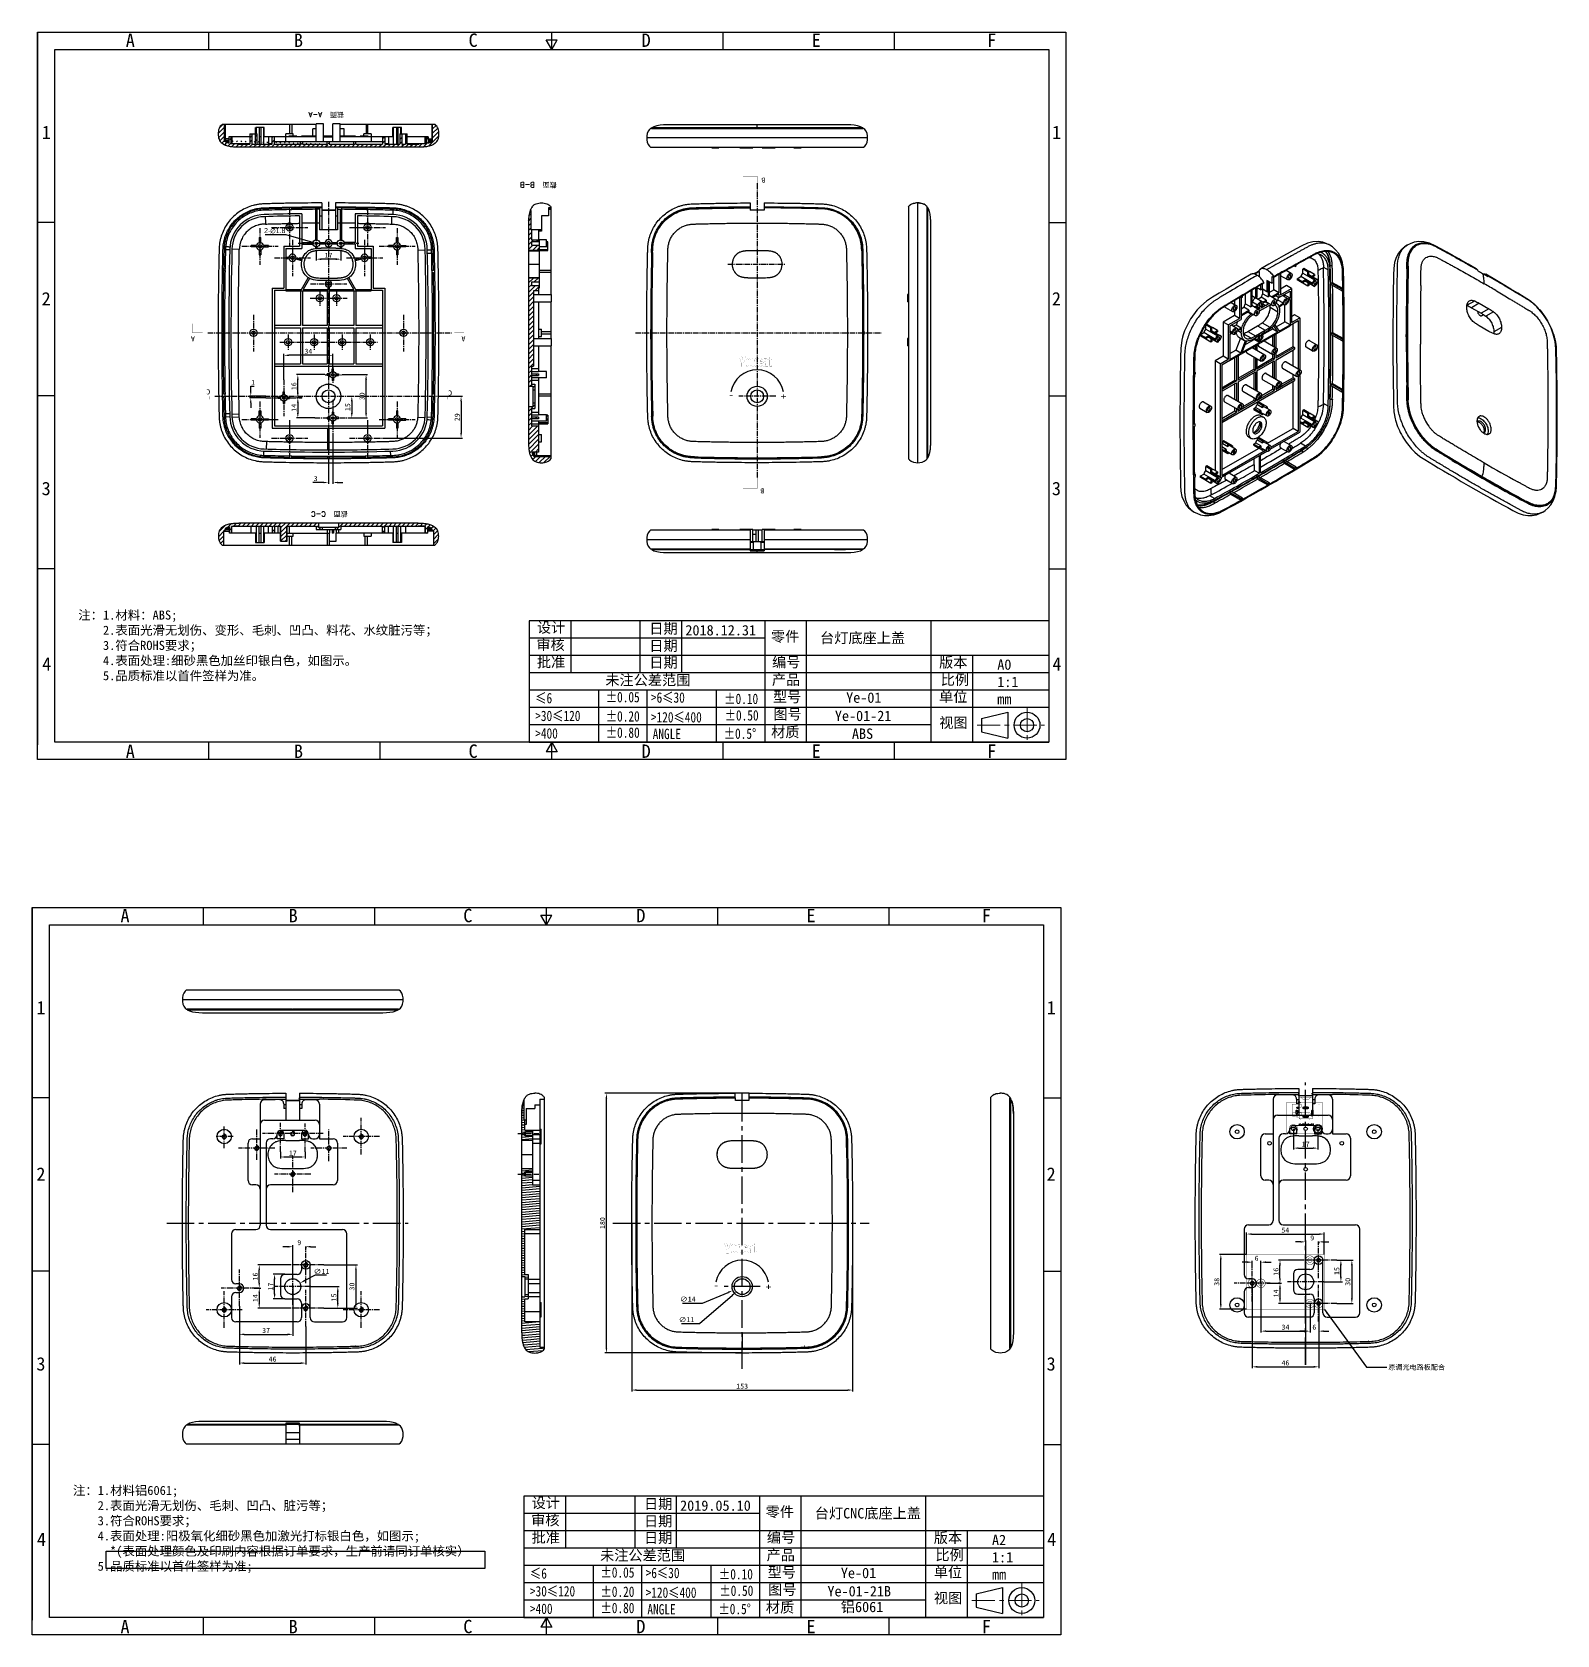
# Model space of a CAD drawing. Header units: millimetres. Extents: x 1791 to 2848, y -3889 to -2778.
import ezdxf

# ---------------------------------------------------------------- set-up
doc = ezdxf.new("R2010")
doc.units = ezdxf.units.MM
doc.linetypes.add('CENTER', pattern=[50.8, 31.75, -6.35, 6.35, -6.35])
doc.linetypes.add('CENTER2', pattern=[28.575, 19.05, -3.175, 3.175, -3.175])
for name, color, linetype in [('0 @ 1', 7, 'Continuous'), ('2D_LINE_00', 1, 'Continuous'), ('2D_LINE_126', 2, 'Continuous'), ('BOARD_CUTOUT_00', 254, 'Continuous'), ('BOARD_OUTLINE_00', 254, 'Continuous'), ('COPPER_01', 1, 'Continuous'), ('COPPER_02', 5, 'Continuous'), ('DRIL_PLTE_THRU_01', 1, 'Continuous'), ('DRIL_PLTE_THRU_02', 6, 'Continuous'), ('DRIL_SYMBOL', 254, 'Continuous'), ('PADS_BOT', 216, 'Continuous'), ('PADS_INNER', 16, 'Continuous'), ('PADS_TOP', 16, 'Continuous'), ('PADS_XR_128', 34, 'Continuous'), ('PART_NAME_01', 255, 'Continuous'), ('PART_TOP_2DLINE_00', 255, 'Continuous'), ('PART_TOP_2DLINE_01', 255, 'Continuous'), ('TEXT_126', 2, 'Continuous')]:
    doc.layers.add(name, color=color, linetype=linetype)
doc.layers.add('CEN', color=3, linetype='CENTER', lineweight=20)
doc.styles.add('PC_TEXTSTYLE', font='', dxfattribs={"width": 0.8})
doc.styles.get("Standard").update_dxf_attribs({"font": 'txt.shx'})
doc.styles.add('W0$254', font='simplex', dxfattribs={"width": 0.75})
doc.styles.add('宋体', font='')
doc.styles.get('PC_TEXTSTYLE').set_extended_font_data('SimSun')
doc.styles.get('宋体').set_extended_font_data('SimSun')
doc.dimstyles.new('1x', dxfattribs={"dimtxt": 3.5, "dimasz": 3.5, "dimexe": 1, "dimexo": 0, "dimgap": 1, "dimtad": 1, "dimtoh": 1, "dimdec": 1, "dimrnd": 0.05, "dimdsep": 46, "dimtxsty": '宋体', "dimcen": 0, "dimclrd": 5, "dimclre": 5, "dimadec": 1, "dimazin": 2, "dimtfac": 1, "dimtdec": 1, "dimtofl": 0, "dimtmove": 0, "dimatfit": 3, "dimfxl": 0, "dimtzin": 0, "dimarcsym": 0})

msp = doc.modelspace()

# ---------------------------------------------------------------- texts
at = {"color": 2, "linetype": 'Continuous', "char_height": 3.5, "attachment_point": 3, "rotation": 180, "line_spacing_factor": 0.9}
for s, insert, width in [('{\\fSimSun|b0|i0|c134|p2;截面  }A-A', (1982.66, -2837.27), 93.7125), ('{\\fSimSun|b0|i0|c134|p2;截面  }B-B', (2129.2, -2885.84), 29.3461), ('{\\fSimSun|b0|i0|c134|p2;B}', (2296.34, -2882.58), 93.7125), ('{\\fSimSun|b0|i0|c134|p2;A}', (1901.11, -2992.5), 93.7125), ('{\\fSimSun|b0|i0|c134|p2;A}', (2088.59, -2992.5), 93.7125), ('{\\fSimSun|b0|i0|c134|p2;C}', (1911.8, -3029.29), 6.8622), ('{\\fSimSun|b0|i0|c134|p2;C}', (2079.38, -3030.05), 6.8622), ('{\\fSimSun|b0|i0|c134|p2;B}', (2295.6, -3097.93), 93.7125), ('{\\fSimSun|b0|i0|c134|p2;截面  }C-C', (1984.36, -3113.94), 93.7125)]:
    msp.add_mtext(s, dxfattribs=dict(at, insert=insert, width=width))
at = {"color": 7, "linetype": 'Continuous', "char_height": 5, "width": 36.0577}
for s, insert, attachment_point, rotation in [('{\\fSimSun|b0|i0|c134|p2;-}', (2273.83, -3033.24), 3, 179.99767), ('{\\fSimSun|b0|i0|c134|p2;+}', (2314.25, -3029.09), 9, 90)]:
    msp.add_mtext(s, dxfattribs=dict(at, insert=insert, attachment_point=attachment_point, rotation=rotation))
at = {"char_height": 6.3, "width": 292.4144, "attachment_point": 1, "style": '宋体'}
for s, insert in [('注：1.材料：ABS;\\P    2.表面光滑无划伤、变形、毛刺、凹凸、料花、水纹脏污等；\\P    3.符合ROHS要求；\\P    4.表面处理:细砂黑色加丝印银白色，如图示。\\P    5.品质标准以首件签样为准。', (1823.02, -3179.01)), ('注：1.材料铝6061;\\P    2.表面光滑无划伤、毛刺、凹凸、脏污等；\\P    3.符合ROHS要求；\\P    4.表面处理:阳极氧化细砂黑色加激光打标银白色，如图示;\\P      {\\C1;*}(表面处理颜色及印刷内容根据订单要求，生产前请同订单核实）\\P    5.品质标准以首件签样为准;', (1819.35, -3785.47))]:
    msp.add_mtext(s, dxfattribs=dict(at, insert=insert))
at = {"color": 7, "linetype": 'Continuous', "char_height": 7.2}
for s, insert, width, attachment_point in [('{\\fFangSong_GB2312|b0|i0|c134|p49;设计}', (2140.9, -3187.17), 23.394, 1), ('{\\fFangSong_GB2312|b0|i0|c134|p49;日期}', (2218.76, -3187.91), 23.394, 1), ('{\\fFangSong_GB2312|b0|i0|c134|p49;审核}', (2140.52, -3199.15), 23.394, 1), ('{\\fSimSun|b0|i0|c134|p2;2018.12.31}', (2243.76, -3189.07), 38.9021, 1), ('{\\fFangSong_GB2312|b0|i0|c134|p49;零件}', (2303.09, -3193.36), 19.9382, 1), ('{\\fSimSun|b0|i0|c134|p2;台灯底座上盖}', (2337.09, -3194.37), 81.6779, 1), ('{\\fFangSong_GB2312|b0|i0|c134|p49;日期}', (2218.76, -3199.82), 23.394, 1), ('{\\fFangSong_GB2312|b0|i0|c134|p49;批准}', (2140.84, -3211.18), 23.394, 1), ('{\\fFangSong_GB2312|b0|i0|c134|p49;日期}', (2218.76, -3211.42), 23.394, 1), ('{\\fFangSong_GB2312|b0|i0|c134|p49;编号}', (2303.85, -3211.16), 22.0338, 1), ('{\\fFangSong_GB2312|b0|i0|c134|p49;版本}', (2419.55, -3211.34), 22.0338, 1), ('未注公差范围', (2217.76, -3223.58), 163.7402, 2), ('{\\fFangSong_GB2312|b0|i0|c134|p49;产品}', (2303.68, -3223.38), 19.3389, 1), ('{\\fFangSong_GB2312|b0|i0|c134|p49;比例}', (2420.69, -3223.33), 20.537, 1), ('{\\fSimSun|b0|i0|c134|p2;1:1}', (2459.89, -3224.86), 12.9674, 1), ('{\\fFangSong_GB2312|b0|i0|c134|p49;型号}', (2304.45, -3235.28), 21.7345, 1), ('{\\fSimSun|b0|i0|c134|p2;Ye-01}', (2355.16, -3235.76), 75.4744, 1), ('{\\fFangSong_GB2312|b0|i0|c134|p49;单位}', (2419.55, -3235.18), 21.7345, 1), ('{\\fSimSun|b0|i0|c134|p2;mm}', (2459.89, -3236.72), 12.9674, 1), ('{\\fSimSun|b0|i0|c134|p2;mm}', (2459.89, -3236.72), 12.9674, 1), ('{\\fFangSong_GB2312|b0|i0|c134|p49;图号}', (2304.77, -3247.27), 21.1357, 1), ('{\\fSimSun|b0|i0|c134|p2;Ye-01-21}', (2347.35, -3248.4), 75.4744, 1), ('{\\fFangSong_GB2312|b0|i0|c134|p49;视图}', (2419.65, -3253.1), 31.0972, 1), ('{\\fFangSong_GB2312|b0|i0|c134|p49;材质}', (2303.2, -3259.61), 31.7756, 1), ('{\\fSimSun|b0|i0|c134|p2;ABS}', (2359.18, -3260.75), 75.4744, 1), ('{\\fFangSong_GB2312|b0|i0|c134|p49;设计}', (2137.23, -3793.63), 23.394, 1), ('{\\fFangSong_GB2312|b0|i0|c134|p49;日期}', (2215.09, -3794.37), 23.394, 1), ('{\\fSimSun|b0|i0|c134|p2;2019.05.10}', (2240.1, -3795.54), 38.9021, 1), ('{\\fFangSong_GB2312|b0|i0|c134|p49;审核}', (2136.85, -3805.61), 23.394, 1), ('{\\fFangSong_GB2312|b0|i0|c134|p49;日期}', (2215.09, -3806.29), 23.394, 1), ('{\\fFangSong_GB2312|b0|i0|c134|p49;零件}', (2299.42, -3799.82), 19.9382, 1), ('{\\fSimSun|b0|i0|c134|p2;台灯CNC底座上盖}', (2333.42, -3800.83), 81.6779, 1), ('{\\fFangSong_GB2312|b0|i0|c134|p49;批准}', (2137.17, -3817.65), 23.394, 1), ('{\\fFangSong_GB2312|b0|i0|c134|p49;日期}', (2215.09, -3817.88), 23.394, 1), ('{\\fFangSong_GB2312|b0|i0|c134|p49;编号}', (2300.18, -3817.62), 22.0338, 1), ('{\\fFangSong_GB2312|b0|i0|c134|p49;版本}', (2415.88, -3817.8), 22.0338, 1), ('未注公差范围', (2214.09, -3830.04), 163.7402, 2), ('{\\fFangSong_GB2312|b0|i0|c134|p49;产品}', (2300.01, -3829.85), 19.3389, 1), ('{\\fFangSong_GB2312|b0|i0|c134|p49;比例}', (2417.02, -3829.79), 20.537, 1), ('{\\fFangSong_GB2312|b0|i0|c134|p49;型号}', (2300.78, -3841.75), 21.7345, 1), ('{\\fSimSun|b0|i0|c134|p2;Ye-01}', (2351.49, -3842.22), 75.4744, 1), ('{\\fFangSong_GB2312|b0|i0|c134|p49;单位}', (2415.88, -3841.65), 21.7345, 1), ('{\\fSimSun|b0|i0|c134|p2;1:1}', (2456.22, -3831.32), 12.9674, 1), ('{\\fFangSong_GB2312|b0|i0|c134|p49;图号}', (2301.1, -3853.74), 21.1357, 1), ('{\\fSimSun|b0|i0|c134|p2;mm}', (2456.22, -3843.18), 12.9674, 1), ('{\\fSimSun|b0|i0|c134|p2;mm}', (2456.22, -3843.18), 12.9674, 1), ('{\\fSimSun|b0|i0|c134|p2;Ye-01-21B}', (2342.19, -3854.86), 75.4744, 1), ('{\\fFangSong_GB2312|b0|i0|c134|p49;视图}', (2415.98, -3859.56), 31.0972, 1), ('{\\fFangSong_GB2312|b0|i0|c134|p49;材质}', (2299.53, -3866.07), 31.7756, 1), ('{\\fSimSun|b0|i0|c134|p2;铝6061}', (2351.49, -3865.74), 75.4744, 1)]:
    msp.add_mtext(s, dxfattribs=dict(at, insert=insert, width=width, attachment_point=attachment_point))
at = {"color": 7, "linetype": 'Continuous', "char_height": 7.2, "style": 'PC_TEXTSTYLE'}
for s, insert, width, attachment_point in [('{\\fSimSun|b0|i0|c134|p2;≤6}', (2139.7, -3236.08), 39.2222, 1), ('%%P0.05', (2200.35, -3235.39), 32.2096, 2), ('>6≤30', (2219.86, -3235.69), 38.7119, 1), ('%%P0.10', (2282.44, -3236.6), 31.0132, 2), ('>30≤120', (2139.7, -3248.39), 39.2222, 1), ('%%P0.20', (2200.35, -3248.73), 32.3409, 2), ('>120≤400', (2219.86, -3249.34), 42.6368, 1), ('%%P0.50', (2282.75, -3248.05), 32.4687, 2), ('>400', (2139.7, -3260.55), 37.9824, 1), ('%%P0.80', (2200.35, -3259.99), 31.1445, 2), ('ANGLE', (2221.11, -3260.91), 28.6558, 1), ('%%P0.5%%D', (2281.58, -3260.72), 36.8604, 2), ('{\\fSimSun|b0|i0|c134|p2;≤6}', (2136.03, -3842.54), 39.2222, 1), ('%%P0.05', (2196.69, -3841.85), 32.2096, 2), ('>6≤30', (2216.19, -3842.16), 38.7119, 1), ('%%P0.10', (2278.77, -3843.06), 31.0132, 2), ('>30≤120', (2136.03, -3854.85), 39.2222, 1), ('%%P0.20', (2196.69, -3855.19), 32.3409, 2), ('>120≤400', (2216.19, -3855.8), 42.6368, 1), ('%%P0.50', (2279.08, -3854.51), 32.4687, 2), ('>400', (2136.03, -3867.02), 37.9824, 1), ('%%P0.80', (2196.69, -3866.46), 31.1445, 2), ('ANGLE', (2217.44, -3867.38), 28.6558, 1), ('%%P0.5%%D', (2277.91, -3867.19), 36.8604, 2)]:
    msp.add_mtext(s, dxfattribs=dict(at, insert=insert, width=width, attachment_point=attachment_point))
at = {"linetype": 'Continuous', "char_height": 5, "width": 36.0577}
for s, insert, attachment_point, rotation in [('{\\fSimSun|b0|i0|c134|p2;-}', (2263.43, -3650.06), 3, 179.99767), ('{\\fSimSun|b0|i0|c134|p2;+}', (2303.86, -3645.91), 9, 90)]:
    msp.add_mtext(s, dxfattribs=dict(at, insert=insert, attachment_point=attachment_point, rotation=rotation))
at = {"color": 0, "insert": (2730.89, -3701.55), "char_height": 3.5, "attachment_point": 1, "style": '宋体'}
msp.add_mtext('原调光电路板配合', dxfattribs=at)
at = {"layer": '0 @ 1', "color": 7, "linetype": 'Continuous', "char_height": 7.2, "width": 12.9674, "attachment_point": 1}
for s, insert in [('{\\fSimSun|b0|i0|c134|p2;A0}', (2459.89, -3212.87)), ('{\\fSimSun|b0|i0|c134|p2;A2}', (2456.22, -3819.33))]:
    msp.add_mtext(s, dxfattribs=dict(at, insert=insert))
at = {"layer": 'TEXT_126', "style": 'W0$254', "width": 0.75}
msp.add_text('JC-DCIN-Rev2.0', height=1.05, dxfattribs=at).set_placement((2668.67, -3535.67))

# ---------------------------------------------------------------- blocks, each defined once
blk = doc.blocks.new('*D58')
at = {"color": 5, "lineweight": -2, "transparency": 16777216}
for p, q in [((1988, -2933), (1988, -2936.6)), ((2001.5, -2935.6), (1991.5, -2935.6)), ((2005, -2932.2), (2005, -2936.6))]:
    blk.add_line(p, q, dxfattribs=at)
at = {"color": 5, "transparency": 16777216}
for points in [[(1991.5, -2935), (1991.5, -2936.2), (1988, -2935.6)], [(2001.5, -2935), (2001.5, -2936.2), (2005, -2935.6)]]:
    blk.add_solid(points, dxfattribs=at)
at = {"layer": 'Defpoints', "color": 0, "transparency": 16777216}
for p in [(1988, -2933), (1988, -2935.6), (2005, -2932.2)]:
    blk.add_point(p, dxfattribs=at)
at = {"color": 0, "transparency": 16777216, "insert": (1996.5, -2932.9), "char_height": 3.5, "attachment_point": 5, "style": '宋体'}
blk.add_mtext('17', dxfattribs=at)
blk = doc.blocks.new('*D46')
at = {"color": 5, "lineweight": -2, "transparency": 16777216}
for p, q in [((2009.1, -3030.6), (2013.6, -3030.6)), ((2012.6, -3034.1), (2012.6, -3042.1)), ((2012.1, -3045.6), (2013.6, -3045.6))]:
    blk.add_line(p, q, dxfattribs=at)
at = {"color": 5, "transparency": 16777216}
for points in [[(2012, -3034.1), (2013.2, -3034.1), (2012.6, -3030.6)], [(2012, -3042.1), (2013.2, -3042.1), (2012.6, -3045.6)]]:
    blk.add_solid(points, dxfattribs=at)
at = {"layer": 'Defpoints', "color": 0, "transparency": 16777216}
for p in [(2009.1, -3030.6), (2012.1, -3045.6), (2012.6, -3045.6)]:
    blk.add_point(p, dxfattribs=at)
at = {"color": 0, "transparency": 16777216, "insert": (2009.8, -3038.1), "char_height": 3.5, "attachment_point": 5, "rotation": 90, "style": '宋体'}
blk.add_mtext('15', dxfattribs=at)
blk = doc.blocks.new('*D47')
at = {"color": 5, "lineweight": -2, "transparency": 16777216}
for p, q in [((2006, -3015.6), (2023.5, -3015.6)), ((2022.5, -3042.1), (2022.5, -3019.1)), ((2012.1, -3045.6), (2023.5, -3045.6))]:
    blk.add_line(p, q, dxfattribs=at)
at = {"color": 5, "transparency": 16777216}
for points in [[(2021.9, -3019.1), (2023.1, -3019.1), (2022.5, -3015.6)], [(2021.9, -3042.1), (2023.1, -3042.1), (2022.5, -3045.6)]]:
    blk.add_solid(points, dxfattribs=at)
at = {"layer": 'Defpoints', "color": 0, "transparency": 16777216}
for p in [(2006, -3015.6), (2022.5, -3015.6), (2012.1, -3045.6)]:
    blk.add_point(p, dxfattribs=at)
at = {"color": 0, "transparency": 16777216, "insert": (2019.7, -3030.6), "char_height": 3.5, "attachment_point": 5, "rotation": 90, "style": '宋体'}
blk.add_mtext('30', dxfattribs=at)
blk = doc.blocks.new('*D48')
at = {"color": 5, "lineweight": -2, "transparency": 16777216}
for p, q in [((1965.5, -3019.1), (1965.5, -3001.2)), ((1996, -3002.2), (1969, -3002.2)), ((1999.5, -3015.6), (1999.5, -3001.2))]:
    blk.add_line(p, q, dxfattribs=at)
at = {"color": 5, "transparency": 16777216}
for points in [[(1969, -3001.6), (1969, -3002.8), (1965.5, -3002.2)], [(1996, -3001.6), (1996, -3002.8), (1999.5, -3002.2)]]:
    blk.add_solid(points, dxfattribs=at)
at = {"layer": 'Defpoints', "color": 0, "transparency": 16777216}
for p in [(1965.5, -3002.2), (1965.5, -3019.1), (1999.5, -3015.6)]:
    blk.add_point(p, dxfattribs=at)
at = {"color": 0, "transparency": 16777216, "insert": (1982.5, -2999.4), "char_height": 3.5, "attachment_point": 5, "style": '宋体'}
blk.add_mtext('34', dxfattribs=at)
blk = doc.blocks.new('*D60')
at = {"color": 5, "lineweight": -2, "transparency": 16777216}
for p, q in [((1952.5, -2918.6), (1966.8, -2918.6)), ((1966.8, -2918.6), (1983.7, -2923.4))]:
    blk.add_line(p, q, dxfattribs=at)
at = {"color": 5, "transparency": 16777216}
blk.add_solid([(1983.9, -2922.9), (1983.6, -2924), (1987.1, -2924.4)], dxfattribs=at)
at = {"layer": 'Defpoints', "color": 0, "transparency": 16777216}
for p in [(1987.1, -2924.4), (1988.8, -2924.9)]:
    blk.add_point(p, dxfattribs=at)
at = {"color": 0, "transparency": 16777216, "insert": (1959.2, -2915.9), "char_height": 3.5, "attachment_point": 5, "style": '宋体'}
blk.add_mtext('{\\fMS PGothic|b0|i0|c134|p34;2-\\fMS PGothic|b0|i0|c128|p34;∅1.8}', dxfattribs=at)
blk = doc.blocks.new('A$C61A56A23')
for p, q in [((-297, 210), (-297, 4.23)), ((-247.5, 205), (-247.5, 210)), ((-198, 205), (-198, 210)), ((-148.5, 205), (-148.5, 210)), ((-99, 205), (-99, 210)), ((-49.5, 205), (-49.5, 210)), ((-150.09, 207.75), (-146.91, 207.75)), ((-292, 155), (-297, 155)), ((-5, 155), (0, 155)), ((-292, 105), (-297, 105)), ((-5, 105), (0, 105)), ((-292, 55), (-297, 55)), ((-5, 55), (0, 55)), ((-247.5, -0.02), (-247.5, 5)), ((-198, -0.02), (-198, 5)), ((-148.5, -0.02), (-148.5, 5)), ((-99, -0.02), (-99, 5)), ((-49.5, -0.02), (-49.5, 5))]:
    blk.add_line(p, q)
at = {"color": 7, "linetype": 'Continuous'}
for p, q in [((-148.5, 205), (-150.09, 207.75)), ((-148.5, 205), (-146.91, 207.75)), ((-148.5, 5), (-150.09, 2.25)), ((-148.5, 5), (-146.91, 2.25)), ((-146.91, 2.25), (-150.09, 2.25))]:
    blk.add_line(p, q, dxfattribs=at)
for points in [[(-297, 210), (0, 210), (0, 0), (-297, 0)], [(-292, 205), (-5, 205), (-5, 5), (-292, 5)]]:
    blk.add_lwpolyline(points, close=True)
at = {"color": 7, "linetype": 'Continuous', "char_height": 3.86, "width": 2.6745, "attachment_point": 2, "style": '宋体'}
for s, insert in [('A', (-270.16, 209.56)), ('B', (-221.61, 209.56)), ('C', (-171.18, 209.58)), ('D', (-121.21, 209.58)), ('E', (-72.11, 209.58)), ('F', (-21.44, 209.58)), ('1', (-294.41, 182.97)), ('1', (-2.72, 182.97)), ('2', (-294.45, 134.94)), ('2', (-2.76, 134.94)), ('3', (-294.45, 80.17)), ('3', (-2.76, 80.17)), ('4', (-294.3, 29.5)), ('4', (-2.61, 29.5)), ('A', (-270.16, 4.31)), ('B', (-221.61, 4.31)), ('C', (-171.18, 4.34)), ('D', (-121.21, 4.34)), ('E', (-72.11, 4.34)), ('F', (-21.44, 4.34))]:
    blk.add_mtext(s, dxfattribs=dict(at, insert=insert))
blk = doc.blocks.new('*D86')
at = {"color": 5, "lineweight": -2, "transparency": 16777216}
for p, q in [((2076.2, -3030.6), (2089.3, -3030.6)), ((2088.3, -3034.1), (2088.3, -3056.1)), ((2036.1, -3059.6), (2089.3, -3059.6))]:
    blk.add_line(p, q, dxfattribs=at)
at = {"color": 5, "transparency": 16777216}
for points in [[(2087.8, -3034.1), (2088.9, -3034.1), (2088.3, -3030.6)], [(2087.8, -3056.1), (2088.9, -3056.1), (2088.3, -3059.6)]]:
    blk.add_solid(points, dxfattribs=at)
at = {"layer": 'Defpoints', "color": 0, "transparency": 16777216}
for p in [(2076.2, -3030.6), (2036.1, -3059.6), (2088.3, -3059.6)]:
    blk.add_point(p, dxfattribs=at)
at = {"color": 0, "transparency": 16777216, "insert": (2085.6, -3045.1), "char_height": 3.5, "attachment_point": 5, "rotation": 90, "style": '宋体'}
blk.add_mtext('29', dxfattribs=at)
blk = doc.blocks.new('*D90')
at = {"color": 5, "lineweight": -2, "transparency": 16777216}
for p, q in [((1999.5, -3058.5), (1999.5, -3091.3)), ((1996.5, -3076.6), (1996.5, -3091.3)), ((1993, -3090.3), (1985.6, -3090.3)), ((2003, -3090.3), (2006.5, -3090.3))]:
    blk.add_line(p, q, dxfattribs=at)
at = {"color": 5, "transparency": 16777216}
for points in [[(1993, -3089.8), (1993, -3090.9), (1996.5, -3090.3)], [(2003, -3089.8), (2003, -3090.9), (1999.5, -3090.3)]]:
    blk.add_solid(points, dxfattribs=at)
at = {"layer": 'Defpoints', "color": 0, "transparency": 16777216}
for p in [(1999.5, -3058.5), (1996.5, -3076.6), (1996.5, -3090.3)]:
    blk.add_point(p, dxfattribs=at)
at = {"color": 0, "transparency": 16777216, "insert": (1987.5, -3087.6), "char_height": 3.5, "attachment_point": 5, "style": '宋体'}
blk.add_mtext('3', dxfattribs=at)
blk = doc.blocks.new('*D91')
at = {"color": 5, "lineweight": -2, "transparency": 16777216}
for p, q in [((1953, -3030.6), (1941.6, -3030.6)), ((1953, -3031.6), (1941.6, -3031.6)), ((1942.6, -3027.1), (1942.6, -3023.6)), ((1942.6, -3023.6), (1945, -3023.6)), ((1942.6, -3035.1), (1942.6, -3038.6))]:
    blk.add_line(p, q, dxfattribs=at)
at = {"color": 5, "transparency": 16777216}
for points in [[(1942, -3027.1), (1943.1, -3027.1), (1942.6, -3030.6)], [(1942, -3035.1), (1943.1, -3035.1), (1942.6, -3031.6)]]:
    blk.add_solid(points, dxfattribs=at)
at = {"layer": 'Defpoints', "color": 0, "transparency": 16777216}
for p in [(1942.6, -3030.6), (1953, -3030.6), (1953, -3031.6)]:
    blk.add_point(p, dxfattribs=at)
at = {"color": 0, "transparency": 16777216, "insert": (1944.3, -3020.9), "char_height": 3.5, "attachment_point": 5, "style": '宋体'}
blk.add_mtext('1', dxfattribs=at)
blk = doc.blocks.new('*D92')
at = {"color": 5, "lineweight": -2, "transparency": 16777216}
for p, q in [((1978.1, -3031.6), (1974.2, -3031.6)), ((1975.2, -3035.1), (1975.2, -3042.1)), ((1987, -3045.6), (1974.2, -3045.6))]:
    blk.add_line(p, q, dxfattribs=at)
at = {"color": 5, "transparency": 16777216}
for points in [[(1974.6, -3035.1), (1975.8, -3035.1), (1975.2, -3031.6)], [(1974.6, -3042.1), (1975.8, -3042.1), (1975.2, -3045.6)]]:
    blk.add_solid(points, dxfattribs=at)
at = {"layer": 'Defpoints', "color": 0, "transparency": 16777216}
for p in [(1978.1, -3031.6), (1975.2, -3045.6), (1987, -3045.6)]:
    blk.add_point(p, dxfattribs=at)
at = {"color": 0, "transparency": 16777216, "insert": (1972.5, -3038.6), "char_height": 3.5, "attachment_point": 5, "rotation": 90, "style": '宋体'}
blk.add_mtext('14', dxfattribs=at)
blk = doc.blocks.new('*D93')
at = {"color": 5, "lineweight": -2, "transparency": 16777216}
for p, q in [((1994, -3015.6), (1974.2, -3015.6)), ((1975.2, -3028.1), (1975.2, -3019.1)), ((1978.1, -3031.6), (1974.2, -3031.6))]:
    blk.add_line(p, q, dxfattribs=at)
at = {"color": 5, "transparency": 16777216}
for points in [[(1974.6, -3019.1), (1975.8, -3019.1), (1975.2, -3015.6)], [(1974.6, -3028.1), (1975.8, -3028.1), (1975.2, -3031.6)]]:
    blk.add_solid(points, dxfattribs=at)
at = {"layer": 'Defpoints', "color": 0, "transparency": 16777216}
for p in [(1975.2, -3015.6), (1994, -3015.6), (1978.1, -3031.6)]:
    blk.add_point(p, dxfattribs=at)
at = {"color": 0, "transparency": 16777216, "insert": (1972.5, -3023.6), "char_height": 3.5, "attachment_point": 5, "rotation": 90, "style": '宋体'}
blk.add_mtext('16', dxfattribs=at)
blk = doc.blocks.new('*D186')
at = {"color": 5, "lineweight": -2, "transparency": 16777216}
for p, q in [((2287.9, -3513.4), (2188, -3513.4)), ((2189, -3689.9), (2189, -3516.9)), ((2283.1, -3693.4), (2188, -3693.4))]:
    blk.add_line(p, q, dxfattribs=at)
at = {"color": 5, "transparency": 16777216}
for points in [[(2188.5, -3516.9), (2189.6, -3516.9), (2189, -3513.4)], [(2188.5, -3689.9), (2189.6, -3689.9), (2189, -3693.4)]]:
    blk.add_solid(points, dxfattribs=at)
at = {"layer": 'Defpoints', "color": 0, "transparency": 16777216}
for p in [(2189, -3513.4), (2287.9, -3513.4), (2283.1, -3693.4)]:
    blk.add_point(p, dxfattribs=at)
at = {"color": 0, "transparency": 16777216, "insert": (2186.3, -3603.4), "char_height": 3.5, "attachment_point": 5, "rotation": 90, "style": '宋体'}
blk.add_mtext('180', dxfattribs=at)
blk = doc.blocks.new('*D187')
at = {"color": 5, "lineweight": -2, "transparency": 16777216}
for p, q in [((2206.6, -3603.8), (2206.6, -3720.1)), ((2359.6, -3603.8), (2359.6, -3720.1)), ((2210.1, -3719.1), (2356.1, -3719.1))]:
    blk.add_line(p, q, dxfattribs=at)
at = {"color": 5, "transparency": 16777216}
for points in [[(2210.1, -3718.5), (2210.1, -3719.7), (2206.6, -3719.1)], [(2356.1, -3718.5), (2356.1, -3719.7), (2359.6, -3719.1)]]:
    blk.add_solid(points, dxfattribs=at)
at = {"layer": 'Defpoints', "color": 0, "transparency": 16777216}
for p in [(2206.6, -3603.8), (2359.6, -3603.8), (2359.6, -3719.1)]:
    blk.add_point(p, dxfattribs=at)
at = {"color": 0, "transparency": 16777216, "insert": (2283.1, -3716.4), "char_height": 3.5, "attachment_point": 5, "style": '宋体'}
blk.add_mtext('153', dxfattribs=at)
blk = doc.blocks.new('*D199')
at = {"color": 5, "lineweight": -2, "transparency": 16777216}
for p, q in [((1993.2, -3632.4), (2016.5, -3632.4)), ((2015.5, -3635.9), (2015.5, -3658.9)), ((1993.2, -3662.4), (2016.5, -3662.4))]:
    blk.add_line(p, q, dxfattribs=at)
at = {"color": 5, "transparency": 16777216}
for points in [[(2014.9, -3635.9), (2016, -3635.9), (2015.5, -3632.4)], [(2014.9, -3658.9), (2016, -3658.9), (2015.5, -3662.4)]]:
    blk.add_solid(points, dxfattribs=at)
at = {"layer": 'Defpoints', "color": 0, "transparency": 16777216}
for p in [(1993.2, -3632.4), (1993.2, -3662.4), (2015.5, -3662.4)]:
    blk.add_point(p, dxfattribs=at)
at = {"color": 0, "transparency": 16777216, "insert": (2012.7, -3647.4), "char_height": 3.5, "attachment_point": 5, "rotation": 90, "style": '宋体'}
blk.add_mtext('30', dxfattribs=at)
blk = doc.blocks.new('*D191')
at = {"color": 5, "lineweight": -2, "transparency": 16777216}
for p, q in [((2255.7, -3658.8), (2273.4, -3651.5)), ((2241.8, -3658.8), (2255.7, -3658.8))]:
    blk.add_line(p, q, dxfattribs=at)
at = {"color": 5, "transparency": 16777216}
blk.add_solid([(2273.2, -3650.9), (2273.6, -3652), (2276.6, -3650.1)], dxfattribs=at)
at = {"layer": 'Defpoints', "color": 0, "transparency": 16777216}
for p in [(2276.6, -3650.1), (2289.6, -3644.8)]:
    blk.add_point(p, dxfattribs=at)
at = {"color": 0, "transparency": 16777216, "insert": (2245.4, -3656.1), "char_height": 3.5, "attachment_point": 5, "style": '宋体'}
blk.add_mtext('∅14', dxfattribs=at)
blk = doc.blocks.new('*D207')
at = {"color": 5, "lineweight": -2, "transparency": 16777216}
for p, q in [((2253.5, -3673.1), (2276.3, -3653.3)), ((2241.1, -3673.1), (2253.5, -3673.1))]:
    blk.add_line(p, q, dxfattribs=at)
at = {"color": 5, "transparency": 16777216}
blk.add_solid([(2275.9, -3652.9), (2276.7, -3653.8), (2278.9, -3651)], dxfattribs=at)
at = {"layer": 'Defpoints', "color": 0, "transparency": 16777216}
for p in [(2278.9, -3651), (2287.3, -3643.8)]:
    blk.add_point(p, dxfattribs=at)
at = {"color": 0, "transparency": 16777216, "insert": (2244.6, -3670.3), "char_height": 3.5, "attachment_point": 5, "style": '宋体'}
blk.add_mtext('∅11', dxfattribs=at)
blk = doc.blocks.new('SMOOTH_0$254')
at = {"const_width": 0.127}
blk.add_lwpolyline([(-0.0635, 0, 1), (0.0635, 0, 1)], format="xyb", close=True, dxfattribs=at)
blk = doc.blocks.new('BOARD_6')
at = {"layer": 'BOARD_CUTOUT_00', "const_width": 0.254}
for points in [[(-1.5, -3.2, 1), (-4.5, -3.2, 1)], [(-1.5, -20.2, 1), (-4.5, -20.2, 1)]]:
    blk.add_lwpolyline(points, format="xyb", close=True, dxfattribs=at)
at = {"layer": 'BOARD_OUTLINE_00', "const_width": 0.254}
blk.add_lwpolyline([(-0.1, 1.3), (-0.1, -23.2), (-21.6, -23.2), (-21.6, 1.3)], close=True, dxfattribs=at)
at = {"layer": 'BOARD_OUTLINE_00'}
for p in [(-21.6, 1.3), (-0.1, 1.3), (-21.6, -23.2), (-0.1, -23.2)]:
    blk.add_blockref('SMOOTH_0$254', p, dxfattribs=at)
blk = doc.blocks.new('DRAWING_3')
at = {"layer": '2D_LINE_126', "const_width": 0.254}
blk.add_lwpolyline([(2.7, 0, 1), (-2.7, 0, 1)], format="xyb", close=True, dxfattribs=at)
blk = doc.blocks.new('DRAWING_4')
at = {"layer": '2D_LINE_126', "const_width": 0.254}
blk.add_lwpolyline([(3, 0, 1), (-3, 0, 1)], format="xyb", close=True, dxfattribs=at)
blk = doc.blocks.new('SMOOTH_0$0254')
at = {"const_width": 0.0127}
blk.add_lwpolyline([(-0.00635, 0, 1), (0.00635, 0, 1)], format="xyb", close=True, dxfattribs=at)
blk = doc.blocks.new('DRAWING_5')
at = {"layer": '2D_LINE_00', "const_width": 0.0254}
blk.add_lwpolyline([(0, 0), (0, 0.1)], dxfattribs=at)
at = {"layer": '2D_LINE_00'}
for p in [(0, 0.1), (0, 0)]:
    blk.add_blockref('SMOOTH_0$0254', p, dxfattribs=at)
blk = doc.blocks.new('SMOOTH_0$1')
at = {"const_width": 0.05}
blk.add_lwpolyline([(-0.025, 0, 1), (0.025, 0, 1)], format="xyb", close=True, dxfattribs=at)
blk = doc.blocks.new('COPPER_21')
at = {"layer": 'COPPER_02', "const_width": 0.1}
blk.add_lwpolyline([(0, -0.3, -0.414214), (0.8, 0.5), (5.1, 0.5, -0.414214), (5.9, -0.3), (5.9, -11.5, 0.198912), (6.1, -12.1), (6.4, -12.4, 0.198912), (6.9, -12.6), (7.9, -12.6, -0.414214), (8.8, -13.5), (8.8, -17.6, -0.414214), (7.9, -18.5), (0.8, -18.5, -0.414214), (0, -17.7)], format="xyb", close=True, dxfattribs=at)
at = {"layer": 'COPPER_02'}
for p in [(0.8, 0.5), (0, -0.3)]:
    blk.add_blockref('SMOOTH_0$1', p, dxfattribs=at)
blk = doc.blocks.new('COPPER_22')
at = {"layer": 'COPPER_02', "const_width": 0.1}
blk.add_lwpolyline([(0.8, 0.5, 0.414214), (0, -0.3), (0, -10.7, 0.414214), (1.2, -11.8), (3.4, -11.8, 0.414214), (4.2, -11), (4.2, -6.1, 0.198912), (3.9, -5.5), (3.9, -5.5, -0.198912), (2.3, -1.7), (2.3, -0.3, 0.414214), (1.5, 0.5)], format="xyb", close=True, dxfattribs=at)
at = {"layer": 'COPPER_02'}
for p in [(0.8, 0.5), (0, -0.3)]:
    blk.add_blockref('SMOOTH_0$1', p, dxfattribs=at)
blk = doc.blocks.new('COPPER_23')
at = {"layer": 'COPPER_01', "const_width": 0.1}
blk.add_lwpolyline([(0, -0.3, -0.414214), (0.8, 0.5), (5.1, 0.5, -0.414214), (5.9, -0.3), (5.9, -11.5, 0.198912), (6.1, -12.1), (6.4, -12.4, 0.198912), (6.9, -12.6), (7.9, -12.6, -0.414214), (8.8, -13.5), (8.8, -17.6, -0.414214), (7.9, -18.5), (0.8, -18.5, -0.414214), (0, -17.7)], format="xyb", close=True, dxfattribs=at)
at = {"layer": 'COPPER_01'}
for p in [(0.8, 0.5), (0, -0.3)]:
    blk.add_blockref('SMOOTH_0$1', p, dxfattribs=at)
blk = doc.blocks.new('COPPER_24')
at = {"layer": 'COPPER_01', "const_width": 0.1}
blk.add_lwpolyline([(0.8, 0.5, 0.414214), (0, -0.3), (0, -10.7, 0.414214), (1.2, -11.8), (3.4, -11.8, 0.414214), (4.2, -11), (4.2, -6.1, 0.198912), (3.9, -5.5), (3.9, -5.5, -0.198912), (2.3, -1.7), (2.3, -0.3, 0.414214), (1.5, 0.5)], format="xyb", close=True, dxfattribs=at)
at = {"layer": 'COPPER_01'}
for p in [(0.8, 0.5), (0, -0.3)]:
    blk.add_blockref('SMOOTH_0$1', p, dxfattribs=at)
blk = doc.blocks.new('SMOOTH_0$25')
at = {"const_width": 0.125}
blk.add_lwpolyline([(-0.0625, 0, 1), (0.0625, 0, 1)], format="xyb", close=True, dxfattribs=at)
blk = doc.blocks.new('SMOOTH_0$2')
at = {"const_width": 0.1}
blk.add_lwpolyline([(-0.05, 0, 1), (0.05, 0, 1)], format="xyb", close=True, dxfattribs=at)
blk = doc.blocks.new('PART_BODY_TOP_2')
at = {"layer": 'PART_TOP_2DLINE_00'}
for points, const_width in [([(7.5, 4.5), (-7.5, 4.5), (-7.5, -4.5), (1, -4.5)], 0.25), ([(-7.37, 3.31), (-5.52, 1.46), (-5.52, -1.65), (-7.475, -3.605)], 0.25), ([(5.97, -4.73), (7.51, -4.73), (7.51, 4.5)], 0.2)]:
    blk.add_lwpolyline(points, dxfattribs=dict(at, const_width=const_width))
for name, p in [('SMOOTH_0$25', (-7.5, 4.5)), ('SMOOTH_0$25', (-7.37, 3.31)), ('SMOOTH_0$25', (-5.52, 1.46)), ('SMOOTH_0$25', (7.5, 4.5)), ('SMOOTH_0$2', (7.51, 4.5)), ('SMOOTH_0$25', (-7.5, -4.5)), ('SMOOTH_0$25', (-7.475, -3.605)), ('SMOOTH_0$25', (-5.52, -1.65)), ('SMOOTH_0$25', (1, -4.5)), ('SMOOTH_0$2', (5.97, -4.73)), ('SMOOTH_0$2', (7.51, -4.73))]:
    blk.add_blockref(name, p, dxfattribs=at)
blk = doc.blocks.new('DRIL_SLOT_0002700110000000900')
at = {"const_width": 0.35}
blk.add_lwpolyline([(0.175, -1.05), (0.175, 1.05, 1), (-0.175, 1.05), (-0.175, -1.05, 1)], format="xyb", close=True, dxfattribs=at)
blk = doc.blocks.new('PAD_0')
at = {"const_width": 0.9}
blk.add_lwpolyline([(-1.4, -0.45), (1.4, -0.45, 1), (1.4, 0.45), (-1.4, 0.45, 1)], format="xyb", close=True, dxfattribs=at)
blk = doc.blocks.new('PAD_1')
at = {"const_width": 0.95}
blk.add_lwpolyline([(-1.4, -0.475), (1.4, -0.475, 1), (1.4, 0.475), (-1.4, 0.475, 1)], format="xyb", close=True, dxfattribs=at)
blk = doc.blocks.new('STK_TOP_1254')
at = {"layer": 'DRIL_PLTE_THRU_01'}
blk.add_blockref('DRIL_SLOT_0002700110000000900', (0, 0), dxfattribs=at)
at = {"layer": 'DRIL_PLTE_THRU_02'}
blk.add_blockref('DRIL_SLOT_0002700110000000900', (0, 0), dxfattribs=at)
at = {"layer": 'PADS_BOT', "rotation": 90}
blk.add_blockref('PAD_0', (0, 0), dxfattribs=at)
at = {"layer": 'PADS_INNER', "rotation": 90}
blk.add_blockref('PAD_0', (0, 0), dxfattribs=at)
at = {"layer": 'PADS_TOP', "rotation": 90}
blk.add_blockref('PAD_0', (0, 0), dxfattribs=at)
at = {"layer": 'PADS_XR_128', "rotation": 90}
blk.add_blockref('PAD_1', (0, 0), dxfattribs=at)
blk = doc.blocks.new('DRIL_SLOT_0001900090000000000')
at = {"const_width": 0.25}
blk.add_lwpolyline([(-0.9, -0.125), (0.9, -0.125, 1), (0.9, 0.125), (-0.9, 0.125, 1)], format="xyb", close=True, dxfattribs=at)
blk = doc.blocks.new('STK_TOP_1269')
at = {"layer": 'DRIL_PLTE_THRU_01'}
blk.add_blockref('DRIL_SLOT_0001900090000000000', (0, 0), dxfattribs=at)
at = {"layer": 'DRIL_PLTE_THRU_02'}
blk.add_blockref('DRIL_SLOT_0001900090000000000', (0, 0), dxfattribs=at)
at = {"layer": 'PADS_BOT'}
blk.add_blockref('PAD_0', (0, 0), dxfattribs=at)
at = {"layer": 'PADS_INNER'}
blk.add_blockref('PAD_0', (0, 0), dxfattribs=at)
at = {"layer": 'PADS_TOP'}
blk.add_blockref('PAD_0', (0, 0), dxfattribs=at)
at = {"layer": 'PADS_XR_128'}
blk.add_blockref('PAD_1', (0, 0), dxfattribs=at)
blk = doc.blocks.new('DRIL_SLOT_0002700102000000900')
at = {"const_width": 0.35}
blk.add_lwpolyline([(0.175, -0.95), (0.175, 0.95, 1), (-0.175, 0.95), (-0.175, -0.95, 1)], format="xyb", close=True, dxfattribs=at)
blk = doc.blocks.new('STK_TOP_1253')
at = {"layer": 'DRIL_PLTE_THRU_01'}
blk.add_blockref('DRIL_SLOT_0002700102000000900', (0, 0), dxfattribs=at)
at = {"layer": 'DRIL_PLTE_THRU_02'}
blk.add_blockref('DRIL_SLOT_0002700102000000900', (0, 0), dxfattribs=at)
at = {"layer": 'PADS_BOT', "rotation": 90}
blk.add_blockref('PAD_0', (0, 0), dxfattribs=at)
at = {"layer": 'PADS_INNER', "rotation": 90}
blk.add_blockref('PAD_0', (0, 0), dxfattribs=at)
at = {"layer": 'PADS_TOP', "rotation": 90}
blk.add_blockref('PAD_0', (0, 0), dxfattribs=at)
at = {"layer": 'PADS_XR_128', "rotation": 90}
blk.add_blockref('PAD_1', (0, 0), dxfattribs=at)
blk = doc.blocks.new('SYM_TOP_21')
for name, p in [('PART_BODY_TOP_2', (0, 0)), ('STK_TOP_1254', (0, 0)), ('STK_TOP_1253', (6, 0)), ('STK_TOP_1269', (3.5, -4.7))]:
    blk.add_blockref(name, p)
blk = doc.blocks.new('PART_TOP_0')
blk.add_blockref('SYM_TOP_21', (0, 0))
at = {"layer": 'PART_NAME_01', "style": 'W0$254', "width": 0.75}
blk.add_text('CON1', height=1.4, dxfattribs=at).set_placement((1.53167, 5.497))
blk = doc.blocks.new('PART_BODY_TOP_3')
at = {"layer": 'PART_TOP_2DLINE_01', "const_width": 0.25}
blk.add_lwpolyline([(-2.55, 3.3), (5.05, 3.3), (5.05, -2.4), (3, -2.4), (3, -0.8), (-0.5, -0.8), (-0.5, -2.4), (-2.55, -2.4)], close=True, dxfattribs=at)
at = {"layer": 'PART_TOP_2DLINE_01'}
for p in [(-2.55, 3.3), (5.05, 3.3), (-2.55, -2.4), (-0.5, -0.8), (-0.5, -2.4), (3, -0.8), (3, -2.4), (5.05, -2.4)]:
    blk.add_blockref('SMOOTH_0$25', p, dxfattribs=at)
blk = doc.blocks.new('DRIL_SYMBOL_0$9')
at = {"layer": 'DRIL_SYMBOL', "const_width": 0.0508}
for points in [[(-0.254, 0), (0.254, 0)], [(0, -0.254), (0, 0.254)]]:
    blk.add_lwpolyline(points, dxfattribs=at)
blk = doc.blocks.new('DRIL_HOLE_0$9')
at = {"const_width": 0.45}
blk.add_lwpolyline([(-0.225, 0, 1), (0.225, 0, 1)], format="xyb", close=True, dxfattribs=at)
blk.add_blockref('DRIL_SYMBOL_0$9', (0, 0))
blk = doc.blocks.new('PAD_2')
at = {"const_width": 0.8}
blk.add_lwpolyline([(-0.2, -0.4), (0.2, -0.4, 1), (0.2, 0.4), (-0.2, 0.4, 1)], format="xyb", close=True, dxfattribs=at)
blk = doc.blocks.new('STK_TOP_1218')
at = {"layer": 'DRIL_PLTE_THRU_01'}
blk.add_blockref('DRIL_HOLE_0$9', (0, 0), dxfattribs=at)
at = {"layer": 'DRIL_PLTE_THRU_02'}
blk.add_blockref('DRIL_HOLE_0$9', (0, 0), dxfattribs=at)
at = {"layer": 'PADS_BOT', "rotation": 90}
blk.add_blockref('PAD_2', (0, 0), dxfattribs=at)
at = {"layer": 'PADS_INNER', "rotation": 90}
blk.add_blockref('PAD_2', (0, 0), dxfattribs=at)
at = {"layer": 'PADS_TOP', "rotation": 90}
blk.add_blockref('PAD_2', (0, 0), dxfattribs=at)
blk = doc.blocks.new('SYM_TOP_4')
for name, p in [('PART_BODY_TOP_3', (0, 0)), ('STK_TOP_1218', (0, 0)), ('STK_TOP_1218', (2.54, 0))]:
    blk.add_blockref(name, p)
blk = doc.blocks.new('PART_TOP_1')
blk.add_blockref('SYM_TOP_4', (0, 0))
at = {"layer": 'PART_NAME_01', "style": 'W0$254', "width": 0.75}
blk.add_text('J1', height=1.05, rotation=90, dxfattribs=at).set_placement((-3.4, -1.8))
blk = doc.blocks.new('BOARD_134')
at = {"layer": 'BOARD_CUTOUT_00', "const_width": 0.25}
for points in [[(45.1, 42, 1), (41.9, 42, 1)], [(45.1, 36, 1), (41.9, 36, 1)], [(29.1, 2, 1), (25.9, 2, 1)], [(59.1, 2, 1), (55.9, 2, 1)], [(29.1, -4, 1), (25.9, -4, 1)], [(59.1, -4, 1), (55.9, -4, 1)]]:
    blk.add_lwpolyline(points, format="xyb", close=True, dxfattribs=at)
at = {"layer": 'BOARD_OUTLINE_00', "const_width": 0.25}
blk.add_lwpolyline([(23.5, 46), (23.5, -8), (61.5, -8), (61.5, 46)], close=True, dxfattribs=at)
at = {"layer": 'BOARD_OUTLINE_00'}
for p in [(23.5, 46), (61.5, 46), (23.5, -8), (61.5, -8)]:
    blk.add_blockref('SMOOTH_0$25', p, dxfattribs=at)
blk = doc.blocks.new('DRAWING_84')
at = {"layer": '2D_LINE_126', "const_width": 0.3}
blk.add_lwpolyline([(3, 0, 1), (-3, 0, 1)], format="xyb", close=True, dxfattribs=at)
blk = doc.blocks.new('DRAWING_85')
at = {"layer": '2D_LINE_126', "const_width": 0.3}
blk.add_lwpolyline([(3, 0, 1), (-3, 0, 1)], format="xyb", close=True, dxfattribs=at)
blk = doc.blocks.new('DRAWING_86')
at = {"layer": '2D_LINE_126', "const_width": 0.3}
blk.add_lwpolyline([(3, 0, 1), (-3, 0, 1)], format="xyb", close=True, dxfattribs=at)
blk = doc.blocks.new('DRAWING_131')
at = {"layer": '2D_LINE_126', "const_width": 0.3}
blk.add_lwpolyline([(3, 0, 1), (-3, 0, 1)], format="xyb", close=True, dxfattribs=at)
blk = doc.blocks.new('DRAWING_132')
at = {"layer": '2D_LINE_126', "const_width": 0.3}
blk.add_lwpolyline([(3, 0, 1), (-3, 0, 1)], format="xyb", close=True, dxfattribs=at)
blk = doc.blocks.new('DRAWING_133')
at = {"layer": '2D_LINE_126', "const_width": 0.3}
blk.add_lwpolyline([(3, 0, 1), (-3, 0, 1)], format="xyb", close=True, dxfattribs=at)
blk = doc.blocks.new('*D211')
at = {"color": 5, "lineweight": -2, "transparency": 16777216}
for p, q in [((1968.2, -3619.8), (1964.7, -3619.8)), ((1971.7, -3641.9), (1971.7, -3618.8)), ((1980.7, -3619.6), (1980.7, -3620.8)), ((1984.2, -3619.8), (1987.7, -3619.8))]:
    blk.add_line(p, q, dxfattribs=at)
at = {"color": 5, "transparency": 16777216}
for points in [[(1968.2, -3619.2), (1968.2, -3620.4), (1971.7, -3619.8)], [(1984.2, -3619.2), (1984.2, -3620.4), (1980.7, -3619.8)]]:
    blk.add_solid(points, dxfattribs=at)
at = {"layer": 'Defpoints', "color": 0, "transparency": 16777216}
for p in [(1971.7, -3619.8), (1980.7, -3619.6), (1971.7, -3641.9)]:
    blk.add_point(p, dxfattribs=at)
at = {"color": 0, "transparency": 16777216, "insert": (1976.2, -3617), "char_height": 3.5, "attachment_point": 5, "style": '宋体'}
blk.add_mtext('9', dxfattribs=at)
blk = doc.blocks.new('*D212')
at = {"color": 5, "lineweight": -2, "transparency": 16777216}
for p, q in [((1948.5, -3648.4), (1947.5, -3648.4)), ((1948.5, -3651.9), (1948.5, -3658.9)), ((1968.1, -3662.4), (1947.5, -3662.4))]:
    blk.add_line(p, q, dxfattribs=at)
at = {"color": 5, "transparency": 16777216}
for points in [[(1947.9, -3651.9), (1949, -3651.9), (1948.5, -3648.4)], [(1947.9, -3658.9), (1949, -3658.9), (1948.5, -3662.4)]]:
    blk.add_solid(points, dxfattribs=at)
at = {"layer": 'Defpoints', "color": 0, "transparency": 16777216}
for p in [(1948.5, -3648.4), (1948.5, -3662.4), (1968.1, -3662.4)]:
    blk.add_point(p, dxfattribs=at)
at = {"color": 0, "transparency": 16777216, "insert": (1945.7, -3655.4), "char_height": 3.5, "attachment_point": 5, "rotation": 90, "style": '宋体'}
blk.add_mtext('14', dxfattribs=at)
blk = doc.blocks.new('*D213')
at = {"color": 5, "lineweight": -2, "transparency": 16777216}
for p, q in [((1968.1, -3632.4), (1947.5, -3632.4)), ((1948.5, -3644.9), (1948.5, -3635.9)), ((1945, -3648.4), (1949.5, -3648.4))]:
    blk.add_line(p, q, dxfattribs=at)
at = {"color": 5, "transparency": 16777216}
for points in [[(1947.9, -3635.9), (1949, -3635.9), (1948.5, -3632.4)], [(1947.9, -3644.9), (1949, -3644.9), (1948.5, -3648.4)]]:
    blk.add_solid(points, dxfattribs=at)
at = {"layer": 'Defpoints', "color": 0, "transparency": 16777216}
for p in [(1948.5, -3632.4), (1968.1, -3632.4), (1945, -3648.4)]:
    blk.add_point(p, dxfattribs=at)
at = {"color": 0, "transparency": 16777216, "insert": (1945.7, -3640.4), "char_height": 3.5, "attachment_point": 5, "rotation": 90, "style": '宋体'}
blk.add_mtext('16', dxfattribs=at)
blk = doc.blocks.new('*D214')
at = {"color": 5, "lineweight": -2, "transparency": 16777216}
for p, q in [((1984.2, -3647.4), (2003.9, -3647.4)), ((2002.9, -3658.9), (2002.9, -3650.9)), ((1993.2, -3662.4), (2003.9, -3662.4))]:
    blk.add_line(p, q, dxfattribs=at)
at = {"color": 5, "transparency": 16777216}
for points in [[(2002.3, -3650.9), (2003.5, -3650.9), (2002.9, -3647.4)], [(2002.3, -3658.9), (2003.5, -3658.9), (2002.9, -3662.4)]]:
    blk.add_solid(points, dxfattribs=at)
at = {"layer": 'Defpoints', "color": 0, "transparency": 16777216}
for p in [(1984.2, -3647.4), (2002.9, -3647.4), (1993.2, -3662.4)]:
    blk.add_point(p, dxfattribs=at)
at = {"color": 0, "transparency": 16777216, "insert": (2000.2, -3654.9), "char_height": 3.5, "attachment_point": 5, "rotation": 90, "style": '宋体'}
blk.add_mtext('15', dxfattribs=at)
blk = doc.blocks.new('*D215')
at = {"color": 5, "lineweight": -2, "transparency": 16777216}
for p, q in [((1934.7, -3661), (1934.7, -3701.4)), ((1980.7, -3675), (1980.7, -3701.4)), ((1938.2, -3700.4), (1977.2, -3700.4))]:
    blk.add_line(p, q, dxfattribs=at)
at = {"color": 5, "transparency": 16777216}
for points in [[(1938.2, -3699.8), (1938.2, -3701), (1934.7, -3700.4)], [(1977.2, -3699.8), (1977.2, -3701), (1980.7, -3700.4)]]:
    blk.add_solid(points, dxfattribs=at)
at = {"layer": 'Defpoints', "color": 0, "transparency": 16777216}
for p in [(1934.7, -3661), (1980.7, -3675), (1980.7, -3700.4)]:
    blk.add_point(p, dxfattribs=at)
at = {"color": 0, "transparency": 16777216, "insert": (1957.7, -3697.7), "char_height": 3.5, "attachment_point": 5, "style": '宋体'}
blk.add_mtext('46', dxfattribs=at)
blk = doc.blocks.new('*D218')
at = {"color": 5, "lineweight": -2, "transparency": 16777216}
for p, q in [((1963.2, -3554), (1963.2, -3558.6)), ((1966.7, -3557.6), (1976.7, -3557.6)), ((1980.2, -3554), (1980.2, -3558.6))]:
    blk.add_line(p, q, dxfattribs=at)
at = {"color": 5, "transparency": 16777216}
for points in [[(1966.7, -3557.1), (1966.7, -3558.2), (1963.2, -3557.6)], [(1976.7, -3557.1), (1976.7, -3558.2), (1980.2, -3557.6)]]:
    blk.add_solid(points, dxfattribs=at)
at = {"layer": 'Defpoints', "color": 0, "transparency": 16777216}
for p in [(1963.2, -3554), (1980.2, -3554), (1980.2, -3557.6)]:
    blk.add_point(p, dxfattribs=at)
at = {"color": 0, "transparency": 16777216, "insert": (1971.7, -3554.9), "char_height": 3.5, "attachment_point": 5, "style": '宋体'}
blk.add_mtext('17', dxfattribs=at)
blk = doc.blocks.new('*D227')
at = {"color": 5, "lineweight": -2, "transparency": 16777216}
for p, q in [((1987.2, -3639.6), (1979.7, -3643.4)), ((1995.1, -3639.6), (1987.2, -3639.6))]:
    blk.add_line(p, q, dxfattribs=at)
at = {"color": 5, "transparency": 16777216}
blk.add_solid([(1979.5, -3642.9), (1980, -3643.9), (1976.6, -3645)], dxfattribs=at)
at = {"layer": 'Defpoints', "color": 0, "transparency": 16777216}
for p in [(1966.8, -3649.9), (1976.6, -3645)]:
    blk.add_point(p, dxfattribs=at)
at = {"color": 0, "transparency": 16777216, "insert": (1991.6, -3636.9), "char_height": 3.5, "attachment_point": 5, "style": '宋体'}
blk.add_mtext('∅11', dxfattribs=at)
blk = doc.blocks.new('*D228')
at = {"color": 5, "lineweight": -2, "transparency": 16777216}
for p, q in [((1966.2, -3638.9), (1958.1, -3638.9)), ((1959.1, -3652.4), (1959.1, -3642.4)), ((1966.2, -3655.9), (1958.1, -3655.9))]:
    blk.add_line(p, q, dxfattribs=at)
at = {"color": 5, "transparency": 16777216}
for points in [[(1958.5, -3642.4), (1959.7, -3642.4), (1959.1, -3638.9)], [(1958.5, -3652.4), (1959.7, -3652.4), (1959.1, -3655.9)]]:
    blk.add_solid(points, dxfattribs=at)
at = {"layer": 'Defpoints', "color": 0, "transparency": 16777216}
for p in [(1959.1, -3638.9), (1966.2, -3638.9), (1966.2, -3655.9)]:
    blk.add_point(p, dxfattribs=at)
at = {"color": 0, "transparency": 16777216, "insert": (1956.4, -3647.4), "char_height": 3.5, "attachment_point": 5, "rotation": 90, "style": '宋体'}
blk.add_mtext('17', dxfattribs=at)
blk = doc.blocks.new('*D237')
at = {"color": 5, "lineweight": -2, "transparency": 16777216}
for p, q in [((2636.6, -3645.1), (2636.6, -3704)), ((2682.6, -3659.1), (2682.6, -3704)), ((2640.1, -3703), (2679.1, -3703))]:
    blk.add_line(p, q, dxfattribs=at)
at = {"color": 5, "transparency": 16777216}
for points in [[(2640.1, -3702.4), (2640.1, -3703.6), (2636.6, -3703)], [(2679.1, -3702.4), (2679.1, -3703.6), (2682.6, -3703)]]:
    blk.add_solid(points, dxfattribs=at)
at = {"layer": 'Defpoints', "color": 0, "transparency": 16777216}
for p in [(2636.6, -3645.1), (2682.6, -3659.1), (2682.6, -3703)]:
    blk.add_point(p, dxfattribs=at)
at = {"color": 0, "transparency": 16777216, "insert": (2659.6, -3700.3), "char_height": 3.5, "attachment_point": 5, "style": '宋体'}
blk.add_mtext('46', dxfattribs=at)
blk = doc.blocks.new('*D240')
at = {"color": 5, "lineweight": -2, "transparency": 16777216}
for p, q in [((2695.1, -3629.1), (2706.6, -3629.1)), ((2705.6, -3632.6), (2705.6, -3655.6)), ((2695.1, -3659.1), (2706.6, -3659.1))]:
    blk.add_line(p, q, dxfattribs=at)
at = {"color": 5, "transparency": 16777216}
for points in [[(2705, -3632.6), (2706.2, -3632.6), (2705.6, -3629.1)], [(2705, -3655.6), (2706.2, -3655.6), (2705.6, -3659.1)]]:
    blk.add_solid(points, dxfattribs=at)
at = {"layer": 'Defpoints', "color": 0, "transparency": 16777216}
for p in [(2695.1, -3629.1), (2695.1, -3659.1), (2705.6, -3659.1)]:
    blk.add_point(p, dxfattribs=at)
at = {"color": 0, "transparency": 16777216, "insert": (2702.8, -3644.1), "char_height": 3.5, "attachment_point": 5, "rotation": 90, "style": '宋体'}
blk.add_mtext('30', dxfattribs=at)
blk = doc.blocks.new('*D238')
at = {"color": 5, "lineweight": -2, "transparency": 16777216}
for p, q in [((2655.8, -3645.1), (2654.8, -3645.1)), ((2655.8, -3648.6), (2655.8, -3655.6)), ((2670, -3659.1), (2654.8, -3659.1))]:
    blk.add_line(p, q, dxfattribs=at)
at = {"color": 5, "transparency": 16777216}
for points in [[(2655.2, -3648.6), (2656.4, -3648.6), (2655.8, -3645.1)], [(2655.2, -3655.6), (2656.4, -3655.6), (2655.8, -3659.1)]]:
    blk.add_solid(points, dxfattribs=at)
at = {"layer": 'Defpoints', "color": 0, "transparency": 16777216}
for p in [(2655.8, -3645.1), (2655.8, -3659.1), (2670, -3659.1)]:
    blk.add_point(p, dxfattribs=at)
at = {"color": 0, "transparency": 16777216, "insert": (2653, -3652.1), "char_height": 3.5, "attachment_point": 5, "rotation": 90, "style": '宋体'}
blk.add_mtext('14', dxfattribs=at)
blk = doc.blocks.new('*D239')
at = {"color": 5, "lineweight": -2, "transparency": 16777216}
for p, q in [((2670, -3629.1), (2654.8, -3629.1)), ((2655.8, -3641.6), (2655.8, -3632.6)), ((2646.9, -3645.1), (2656.8, -3645.1))]:
    blk.add_line(p, q, dxfattribs=at)
at = {"color": 5, "transparency": 16777216}
for points in [[(2655.2, -3632.6), (2656.4, -3632.6), (2655.8, -3629.1)], [(2655.2, -3641.6), (2656.4, -3641.6), (2655.8, -3645.1)]]:
    blk.add_solid(points, dxfattribs=at)
at = {"layer": 'Defpoints', "color": 0, "transparency": 16777216}
for p in [(2655.8, -3629.1), (2670, -3629.1), (2646.9, -3645.1)]:
    blk.add_point(p, dxfattribs=at)
at = {"color": 0, "transparency": 16777216, "insert": (2653, -3637.1), "char_height": 3.5, "attachment_point": 5, "rotation": 90, "style": '宋体'}
blk.add_mtext('16', dxfattribs=at)
blk = doc.blocks.new('*D241')
at = {"color": 5, "lineweight": -2, "transparency": 16777216}
for p, q in [((2670.1, -3616.4), (2666.6, -3616.4)), ((2673.6, -3701.6), (2673.6, -3615.4)), ((2682.6, -3616.3), (2682.6, -3617.4)), ((2686.1, -3616.4), (2689.6, -3616.4))]:
    blk.add_line(p, q, dxfattribs=at)
at = {"color": 5, "transparency": 16777216}
for points in [[(2670.1, -3615.9), (2670.1, -3617), (2673.6, -3616.4)], [(2686.1, -3615.9), (2686.1, -3617), (2682.6, -3616.4)]]:
    blk.add_solid(points, dxfattribs=at)
at = {"layer": 'Defpoints', "color": 0, "transparency": 16777216}
for p in [(2673.6, -3616.4), (2682.6, -3616.3), (2673.6, -3701.6)]:
    blk.add_point(p, dxfattribs=at)
at = {"color": 0, "transparency": 16777216, "insert": (2678.1, -3613.7), "char_height": 3.5, "attachment_point": 5, "style": '宋体'}
blk.add_mtext('9', dxfattribs=at)
blk = doc.blocks.new('*D243')
at = {"color": 5, "lineweight": -2, "transparency": 16777216}
for p, q in [((2633.1, -3630.5), (2629.6, -3630.5)), ((2636.6, -3632.3), (2636.6, -3629.5)), ((2642.6, -3645.1), (2642.6, -3629.5)), ((2646.1, -3630.5), (2649.6, -3630.5))]:
    blk.add_line(p, q, dxfattribs=at)
at = {"color": 5, "transparency": 16777216}
for points in [[(2633.1, -3629.9), (2633.1, -3631.1), (2636.6, -3630.5)], [(2646.1, -3629.9), (2646.1, -3631.1), (2642.6, -3630.5)]]:
    blk.add_solid(points, dxfattribs=at)
at = {"layer": 'Defpoints', "color": 0, "transparency": 16777216}
for p in [(2642.6, -3630.5), (2636.6, -3632.3), (2642.6, -3645.1)]:
    blk.add_point(p, dxfattribs=at)
at = {"color": 0, "transparency": 16777216, "insert": (2639.6, -3627.8), "char_height": 3.5, "attachment_point": 5, "style": '宋体'}
blk.add_mtext('6', dxfattribs=at)
blk = doc.blocks.new('*D244')
at = {"color": 5, "lineweight": -2, "transparency": 16777216}
for p, q in [((2676.6, -3659.1), (2676.6, -3679.3)), ((2682.6, -3659.1), (2682.6, -3679.3)), ((2673.1, -3678.3), (2669.6, -3678.3)), ((2686.1, -3678.3), (2689.6, -3678.3))]:
    blk.add_line(p, q, dxfattribs=at)
at = {"color": 5, "transparency": 16777216}
for points in [[(2673.1, -3677.7), (2673.1, -3678.8), (2676.6, -3678.3)], [(2686.1, -3677.7), (2686.1, -3678.8), (2682.6, -3678.3)]]:
    blk.add_solid(points, dxfattribs=at)
at = {"layer": 'Defpoints', "color": 0, "transparency": 16777216}
for p in [(2676.6, -3659.1), (2682.6, -3659.1), (2682.6, -3678.3)]:
    blk.add_point(p, dxfattribs=at)
at = {"color": 0, "transparency": 16777216, "insert": (2679.6, -3675.5), "char_height": 3.5, "attachment_point": 5, "style": '宋体'}
blk.add_mtext('6', dxfattribs=at)
blk = doc.blocks.new('*D245')
at = {"color": 5, "lineweight": -2, "transparency": 16777216}
for p, q in [((2695.1, -3629.1), (2699, -3629.1)), ((2698, -3640.6), (2698, -3632.6)), ((2686.1, -3644.1), (2699, -3644.1))]:
    blk.add_line(p, q, dxfattribs=at)
at = {"color": 5, "transparency": 16777216}
for points in [[(2697.4, -3632.6), (2698.6, -3632.6), (2698, -3629.1)], [(2697.4, -3640.6), (2698.6, -3640.6), (2698, -3644.1)]]:
    blk.add_solid(points, dxfattribs=at)
at = {"layer": 'Defpoints', "color": 0, "transparency": 16777216}
for p in [(2695.1, -3629.1), (2698, -3629.1), (2686.1, -3644.1)]:
    blk.add_point(p, dxfattribs=at)
at = {"color": 0, "transparency": 16777216, "insert": (2695.2, -3636.6), "char_height": 3.5, "attachment_point": 5, "rotation": 90, "style": '宋体'}
blk.add_mtext('15', dxfattribs=at)
blk = doc.blocks.new('*D247')
at = {"color": 5, "lineweight": -2, "transparency": 16777216}
for p, q in [((1971.7, -3647.4), (1971.7, -3681.5)), ((1934.7, -3661), (1934.7, -3681.5)), ((1938.2, -3680.5), (1968.2, -3680.5))]:
    blk.add_line(p, q, dxfattribs=at)
at = {"color": 5, "transparency": 16777216}
for points in [[(1938.2, -3679.9), (1938.2, -3681.1), (1934.7, -3680.5)], [(1968.2, -3679.9), (1968.2, -3681.1), (1971.7, -3680.5)]]:
    blk.add_solid(points, dxfattribs=at)
at = {"layer": 'Defpoints', "color": 0, "transparency": 16777216}
for p in [(1971.7, -3647.4), (1934.7, -3661), (1971.7, -3680.5)]:
    blk.add_point(p, dxfattribs=at)
at = {"color": 0, "transparency": 16777216, "insert": (1953.2, -3677.8), "char_height": 3.5, "attachment_point": 5, "style": '宋体'}
blk.add_mtext('37', dxfattribs=at)
blk = doc.blocks.new('*D248')
at = {"color": 5, "lineweight": -2, "transparency": 16777216}
for p, q in [((2642.6, -3645.1), (2642.6, -3679.3)), ((2676.6, -3659.1), (2676.6, -3679.3)), ((2646.1, -3678.3), (2673.1, -3678.3))]:
    blk.add_line(p, q, dxfattribs=at)
at = {"color": 5, "transparency": 16777216}
for points in [[(2646.1, -3677.7), (2646.1, -3678.8), (2642.6, -3678.3)], [(2673.1, -3677.7), (2673.1, -3678.8), (2676.6, -3678.3)]]:
    blk.add_solid(points, dxfattribs=at)
at = {"layer": 'Defpoints', "color": 0, "transparency": 16777216}
for p in [(2642.6, -3645.1), (2676.6, -3659.1), (2676.6, -3678.3)]:
    blk.add_point(p, dxfattribs=at)
at = {"color": 0, "transparency": 16777216, "insert": (2659.6, -3675.5), "char_height": 3.5, "attachment_point": 5, "style": '宋体'}
blk.add_mtext('34', dxfattribs=at)
blk = doc.blocks.new('*D249')
at = {"color": 5, "lineweight": -2, "transparency": 16777216}
for p, q in [((2632.6, -3625.1), (2613.8, -3625.1)), ((2614.8, -3659.6), (2614.8, -3628.6)), ((2632.6, -3663.1), (2613.8, -3663.1))]:
    blk.add_line(p, q, dxfattribs=at)
at = {"color": 5, "transparency": 16777216}
for points in [[(2614.2, -3628.6), (2615.4, -3628.6), (2614.8, -3625.1)], [(2614.2, -3659.6), (2615.4, -3659.6), (2614.8, -3663.1)]]:
    blk.add_solid(points, dxfattribs=at)
at = {"layer": 'Defpoints', "color": 0, "transparency": 16777216}
for p in [(2614.8, -3625.1), (2632.6, -3625.1), (2632.6, -3663.1)]:
    blk.add_point(p, dxfattribs=at)
at = {"color": 0, "transparency": 16777216, "insert": (2612, -3644.1), "char_height": 3.5, "attachment_point": 5, "rotation": 90, "style": '宋体'}
blk.add_mtext('38', dxfattribs=at)
blk = doc.blocks.new('*D250')
at = {"color": 5, "lineweight": -2, "transparency": 16777216}
for p, q in [((2632.6, -3625.2), (2632.6, -3610)), ((2636.1, -3611), (2683, -3611)), ((2686.5, -3625.1), (2686.5, -3610))]:
    blk.add_line(p, q, dxfattribs=at)
at = {"color": 5, "transparency": 16777216}
for points in [[(2636.1, -3610.5), (2636.1, -3611.6), (2632.6, -3611)], [(2683, -3610.5), (2683, -3611.6), (2686.5, -3611)]]:
    blk.add_solid(points, dxfattribs=at)
at = {"layer": 'Defpoints', "color": 0, "transparency": 16777216}
for p in [(2686.5, -3611), (2632.6, -3625.2), (2686.5, -3625.1)]:
    blk.add_point(p, dxfattribs=at)
at = {"color": 0, "transparency": 16777216, "insert": (2659.5, -3608.3), "char_height": 3.5, "attachment_point": 5, "style": '宋体'}
blk.add_mtext('54', dxfattribs=at)
blk = doc.blocks.new('*D251')
at = {"color": 5, "lineweight": -2, "transparency": 16777216}
for p, q in [((2665.1, -3538.1), (2665.1, -3552.5)), ((2682.1, -3538.1), (2682.1, -3552.5)), ((2668.6, -3551.5), (2678.6, -3551.5))]:
    blk.add_line(p, q, dxfattribs=at)
at = {"color": 5, "transparency": 16777216}
for points in [[(2668.6, -3550.9), (2668.6, -3552), (2665.1, -3551.5)], [(2678.6, -3550.9), (2678.6, -3552), (2682.1, -3551.5)]]:
    blk.add_solid(points, dxfattribs=at)
at = {"layer": 'Defpoints', "color": 0, "transparency": 16777216}
for p in [(2665.1, -3538.1), (2682.1, -3538.1), (2682.1, -3551.5)]:
    blk.add_point(p, dxfattribs=at)
at = {"color": 0, "transparency": 16777216, "insert": (2673.6, -3548.7), "char_height": 3.5, "attachment_point": 5, "style": '宋体'}
blk.add_mtext('17', dxfattribs=at)

# ---------------------------------------------------------------- dimensions: what is measured, and where the dimension line sits
at = {"color": 0}
dim = msp.add_diameter_dim_2p(p1=(1988.84, -2924.86), p2=(1987.1, -2924.37), text='{\\fMS PGothic|b0|i0|c134|p34;2-\\fMS PGothic|b0|i0|c128|p34;<>}', dimstyle='1x', dxfattribs=at)
dim.commit()
dim.dimension.update_dxf_attribs({"geometry": '*D60', "text_midpoint": (1959.18, -2918.65), "dimtype": 163})
for base, p1, p2, picture, middle in [((1987.97, -2935.61), (2004.97, -2932.21), (1987.97, -2933.04), '*D58', (1996.47, -2935.61)), ((1965.47, -3002.19), (1999.47, -3015.62), (1965.47, -3019.1), '*D48', (1982.47, -3002.19))]:
    dim = msp.add_linear_dim(base=base, p1=p1, p2=p2, angle=180, dimstyle='1x', dxfattribs=at)
    dim.commit()
    dim.dimension.update_dxf_attribs({"geometry": picture, "text_midpoint": middle, "dimtype": 160})
for base, p1, p2, angle, picture, middle in [((1942.56, -3030.62), (1952.96, -3031.62), (1952.96, -3030.62), 270, '*D91', (1944.27, -3020.87)), ((1975.22, -3015.62), (1978.05, -3031.62), (1994.04, -3015.62), 270, '*D93', (1972.47, -3023.62)), ((2022.48, -3015.62), (2012.05, -3045.62), (2005.99, -3015.62), 270, '*D47', (2019.73, -3030.62)), ((1975.22, -3045.62), (1978.05, -3031.62), (1986.96, -3045.62), 270, '*D92', (1972.47, -3038.62)), ((2012.57, -3045.62), (2009.05, -3030.62), (2012.05, -3045.62), 270, '*D46', (2009.82, -3038.12)), ((2088.34, -3059.62), (2076.18, -3030.62), (2036.05, -3059.62), 270, '*D86', (2085.59, -3045.12)), ((1996.47, -3090.34), (1999.47, -3058.47), (1996.47, -3076.62), 180, '*D90', (1987.53, -3087.59)), ((2189.05, -3513.45), (2283.11, -3693.44), (2287.86, -3513.45), 270, '*D186', (2186.3, -3603.44)), ((2359.61, -3719.12), (2206.61, -3603.75), (2359.61, -3603.77), 180, '*D187', (2283.11, -3716.37)), ((2614.8, -3625.12), (2632.58, -3663.06), (2632.64, -3625.12), 90, '*D249', (2612.05, -3644.09)), ((2655.77, -3629.12), (2646.89, -3645.12), (2670, -3629.12), 90, '*D239', (2653.02, -3637.12)), ((2697.99, -3629.12), (2686.09, -3644.12), (2695.09, -3629.12), 90, '*D245', (2695.24, -3636.62)), ((2705.58, -3659.12), (2695.09, -3629.12), (2695.09, -3659.12), 270, '*D240', (2702.83, -3644.12)), ((1948.45, -3632.44), (1945, -3648.44), (1968.11, -3632.44), 90, '*D213', (1945.7, -3640.44)), ((1959.11, -3638.94), (1966.19, -3655.94), (1966.19, -3638.94), 90, '*D228', (1956.36, -3647.44)), ((2015.45, -3662.44), (1993.2, -3632.44), (1993.2, -3662.44), 270, '*D199', (2012.7, -3647.44)), ((1948.45, -3662.44), (1948.45, -3648.44), (1968.11, -3662.44), 90, '*D212', (1945.7, -3655.44)), ((2002.93, -3647.44), (1993.2, -3662.44), (1984.2, -3647.44), 90, '*D214', (2000.18, -3654.94)), ((2655.77, -3659.12), (2655.77, -3645.12), (2670, -3659.12), 90, '*D238', (2653.02, -3652.12))]:
    dim = msp.add_linear_dim(base=base, p1=p1, p2=p2, angle=angle, dimstyle='1x', dxfattribs=at)
    dim.commit()
    dim.dimension.update_dxf_attribs({"geometry": picture, "text_midpoint": middle})
for base, p1, p2, picture, middle in [((2682.08, -3551.45), (2665.08, -3538.12), (2682.08, -3538.12), '*D251', (2673.58, -3548.7)), ((1980.19, -3557.64), (1963.19, -3553.96), (1980.19, -3553.96), '*D218', (1971.69, -3554.89)), ((2686.52, -3611.04), (2632.58, -3625.18), (2686.52, -3625.12), '*D250', (2659.55, -3608.29)), ((1971.69, -3619.77), (1980.69, -3619.59), (1971.69, -3641.94), '*D211', (1976.19, -3617.02)), ((2673.58, -3616.45), (2682.58, -3616.27), (2673.58, -3701.63), '*D241', (2678.08, -3613.7)), ((2642.58, -3630.5), (2636.58, -3632.27), (2642.58, -3645.12), '*D243', (2639.58, -3627.75)), ((1971.69, -3680.52), (1934.69, -3660.96), (1971.69, -3647.44), '*D247', (1953.19, -3677.77)), ((2682.58, -3703.03), (2636.58, -3645.12), (2682.58, -3659.12), '*D237', (2659.58, -3700.28)), ((2676.58, -3678.26), (2642.58, -3645.12), (2676.58, -3659.12), '*D248', (2659.58, -3675.51)), ((1980.69, -3700.41), (1934.69, -3660.96), (1980.69, -3674.96), '*D215', (1957.69, -3697.66)), ((2682.58, -3678.26), (2676.58, -3659.12), (2682.58, -3659.12), '*D244', (2679.58, -3675.51))]:
    dim = msp.add_linear_dim(base=base, p1=p1, p2=p2, dimstyle='1x', dxfattribs=at)
    dim.commit()
    dim.dimension.update_dxf_attribs({"geometry": picture, "text_midpoint": middle})
for p1, p2, picture, middle in [((1966.78, -3649.91), (1976.61, -3644.97), '*D227', (1991.64, -3639.65)), ((2287.27, -3643.84), (2278.95, -3651.04), '*D207', (2244.56, -3673.05)), ((2289.57, -3644.75), (2276.64, -3650.13), '*D191', (2245.42, -3658.82))]:
    dim = msp.add_diameter_dim_2p(p1=p1, p2=p2, dimstyle='1x', dxfattribs=at)
    dim.commit()
    dim.dimension.update_dxf_attribs({"geometry": picture, "text_midpoint": middle, "dimtype": 163})

# ---------------------------------------------------------------- hatches: boundary and pattern name
at = {"linetype": 'Continuous'}
h = msp.add_hatch(dxfattribs=at)
h.set_pattern_fill('XSEC0002', color=2, scale=2.185968, angle=225, style=0, pattern_type=0)
h.set_pattern_definition([(225, (2436.1522, -2709.573), (1.545713, -1.545713), [])])
edge = h.paths.add_edge_path()
edge.add_line((1933.97, -2857.81), (2058.97, -2857.81))
edge.add_spline(control_points=[(1923.41, -2855.82), (1925.62, -2857.15), (1929.01, -2857.81), (1933.97, -2857.81)], knot_values=[0, 0, 0, 0, 1, 1, 1, 1], degree=3, periodic=0)
edge.add_spline(control_points=[(1923.17, -2855.39), (1923.17, -2855.45), (1923.2, -2855.56), (1923.28, -2855.71), (1923.36, -2855.79), (1923.41, -2855.82)], knot_values=[0, 0, 0, 0, 0.3333333, 0.6666667, 1, 1, 1, 1], degree=3, periodic=0)
edge.add_line((1923.17, -2855.31), (1923.17, -2855.39))
edge.add_line((1922.67, -2855.31), (1923.17, -2855.31))
edge.add_spline(control_points=[(1919.97, -2848.81), (1919.97, -2851.65), (1920.75, -2853.82), (1922.67, -2855.31)], knot_values=[0, 0, 0, 0, 1, 1, 1, 1], degree=3, periodic=0)
edge.add_spline(control_points=[(1922.67, -2842.31), (1920.75, -2843.8), (1919.97, -2845.97), (1919.97, -2848.81)], knot_values=[0, 0, 0, 0, 1, 1, 1, 1], degree=3, periodic=0)
edge.add_line((1924.4, -2842.31), (1922.67, -2842.31))
edge.add_line((1924.4, -2853.32), (1924.4, -2842.31))
edge.add_line((1924.39, -2854.07), (1924.39, -2853.32))
edge.add_spline(control_points=[(1927.35, -2855.2), (1926.08, -2854.91), (1925.11, -2854.52), (1924.39, -2854.07)], knot_values=[0, 0, 0, 0, 1, 1, 1, 1], degree=3, periodic=0)
edge.add_line((1927.35, -2850.81), (1927.35, -2855.2))
edge.add_line((1928.85, -2850.81), (1927.35, -2850.81))
edge.add_line((1928.85, -2850.81), (1928.85, -2855.49))
edge.add_spline(control_points=[(1933.99, -2855.81), (1933.98, -2855.81), (1933.46, -2855.81), (1932.51, -2855.8), (1930.72, -2855.71), (1929.55, -2855.59), (1928.85, -2855.49)], knot_values=[0, 0, 0, 0, 0.003348, 0.2544485, 0.5055489, 1, 1, 1, 1], degree=3, periodic=0)
edge.add_line((1933.99, -2855.81), (1941.97, -2855.81))
edge.add_line((1941.97, -2848.81), (1941.97, -2855.81))
edge.add_line((1941.97, -2848.81), (1943.22, -2848.81))
edge.add_line((1943.22, -2848.81), (1943.22, -2855.81))
edge.add_line((1943.22, -2855.81), (1945.72, -2855.81))
edge.add_line((1945.72, -2848.81), (1945.72, -2855.81))
edge.add_line((1945.72, -2848.81), (1946.97, -2848.81))
edge.add_line((1946.97, -2848.81), (1946.97, -2855.81))
edge.add_line((1946.97, -2855.81), (1957.47, -2855.81))
edge.add_line((1957.47, -2855.81), (1957.47, -2850.81))
edge.add_line((1958.97, -2850.81), (1957.47, -2850.81))
edge.add_line((1958.97, -2855.81), (1958.97, -2850.81))
edge.add_line((1958.97, -2855.81), (1977.01, -2855.81))
edge.add_line((1977.01, -2855.81), (1977.01, -2854.31))
edge.add_line((1978.51, -2854.31), (1977.01, -2854.31))
edge.add_line((1978.51, -2854.31), (1978.51, -2855.81))
edge.add_line((1978.51, -2855.81), (1995.47, -2855.81))
edge.add_line((1995.47, -2855.81), (1995.47, -2854.31))
edge.add_line((1996.97, -2854.31), (1995.47, -2854.31))
edge.add_line((1996.97, -2854.31), (1996.97, -2855.81))
edge.add_line((1996.97, -2855.81), (2013.93, -2855.81))
edge.add_line((2013.93, -2855.81), (2013.93, -2854.31))
edge.add_line((2015.43, -2854.31), (2013.93, -2854.31))
edge.add_line((2015.43, -2855.81), (2015.43, -2854.31))
edge.add_line((2015.43, -2855.81), (2033.97, -2855.81))
edge.add_line((2033.97, -2850.81), (2033.97, -2855.81))
edge.add_line((2035.47, -2850.81), (2033.97, -2850.81))
edge.add_line((2035.47, -2850.81), (2035.47, -2855.81))
edge.add_line((2035.47, -2855.81), (2045.97, -2855.81))
edge.add_line((2045.97, -2848.81), (2045.97, -2855.81))
edge.add_line((2045.97, -2848.81), (2047.22, -2848.81))
edge.add_line((2047.22, -2848.81), (2047.22, -2855.81))
edge.add_line((2047.22, -2855.81), (2049.72, -2855.81))
edge.add_line((2049.72, -2848.81), (2049.72, -2855.81))
edge.add_line((2049.72, -2848.81), (2050.97, -2848.81))
edge.add_line((2050.97, -2848.81), (2050.97, -2855.81))
edge.add_line((2050.97, -2855.81), (2058.95, -2855.81))
edge.add_spline(control_points=[(2064.09, -2855.49), (2063.39, -2855.59), (2062.22, -2855.71), (2060.43, -2855.8), (2059.48, -2855.81), (2058.96, -2855.81), (2058.95, -2855.81)], knot_values=[0, 0, 0, 0, 0.4944729, 0.7455625, 0.9966521, 1, 1, 1, 1], degree=3, periodic=0)
edge.add_line((2064.09, -2850.81), (2064.09, -2855.49))
edge.add_line((2065.59, -2850.81), (2064.09, -2850.81))
edge.add_line((2065.59, -2850.81), (2065.59, -2855.2))
edge.add_spline(control_points=[(2068.55, -2854.07), (2067.83, -2854.52), (2066.86, -2854.91), (2065.59, -2855.2)], knot_values=[0, 0, 0, 0, 1, 1, 1, 1], degree=3, periodic=0)
edge.add_line((2068.55, -2853.31), (2068.55, -2854.07))
edge.add_line((2068.55, -2853.31), (2068.55, -2842.31))
edge.add_line((2070.27, -2842.31), (2068.55, -2842.31))
edge.add_spline(control_points=[(2072.97, -2848.81), (2072.97, -2845.97), (2072.19, -2843.8), (2070.27, -2842.31)], knot_values=[0, 0, 0, 0, 1, 1, 1, 1], degree=3, periodic=0)
edge.add_spline(control_points=[(2070.27, -2855.31), (2072.19, -2853.82), (2072.97, -2851.65), (2072.97, -2848.81)], knot_values=[0, 0, 0, 0, 1, 1, 1, 1], degree=3, periodic=0)
edge.add_line((2069.77, -2855.31), (2070.27, -2855.31))
edge.add_line((2069.77, -2855.31), (2069.77, -2855.39))
edge.add_spline(control_points=[(2069.53, -2855.82), (2069.58, -2855.79), (2069.66, -2855.71), (2069.75, -2855.56), (2069.77, -2855.45), (2069.77, -2855.39)], knot_values=[0, 0, 0, 0, 0.3333333, 0.6666667, 1, 1, 1, 1], degree=3, periodic=0)
edge.add_spline(control_points=[(2058.97, -2857.81), (2063.93, -2857.81), (2067.32, -2857.15), (2069.53, -2855.82)], knot_values=[0, 0, 0, 0, 1, 1, 1, 1], degree=3, periodic=0)
h = msp.add_hatch(dxfattribs=at)
h.set_pattern_fill('XSEC0001', color=2, scale=2.330494, angle=225, style=0, pattern_type=0)
h.set_pattern_definition([(225, (2436.1522, -2687.186), (1.647908, -1.647908), [])])
edge = h.paths.add_edge_path()
edge.add_line((2137.04, -2915.24), (2137.04, -2922.12))
edge.add_line((2137.04, -2922.12), (2142.54, -2922.12))
edge.add_line((2142.54, -2922.12), (2142.54, -2923.37))
edge.add_line((2137.04, -2923.37), (2142.54, -2923.37))
edge.add_line((2137.04, -2923.37), (2137.04, -2925.87))
edge.add_line((2137.04, -2925.87), (2142.54, -2925.87))
edge.add_line((2142.54, -2925.87), (2142.54, -2929.57))
edge.add_line((2142.54, -2929.57), (2135.04, -2929.57))
edge.add_line((2135.04, -2910.62), (2135.04, -2929.57))
edge.add_spline(control_points=[(2136.28, -2901.63), (2135.45, -2903.78), (2135.04, -2906.72), (2135.04, -2910.62)], knot_values=[0, 0, 0, 0, 1, 1, 1, 1], degree=3, periodic=0)
edge.add_line((2136.28, -2901.63), (2136.74, -2901.81))
edge.add_line((2136.74, -2901.81), (2136.74, -2915.24))
edge.add_line((2136.74, -2915.24), (2137.04, -2915.24))
edge = h.paths.add_edge_path()
edge.add_line((2142.54, -2948.67), (2142.54, -2951.37))
edge.add_line((2137.04, -2951.37), (2142.54, -2951.37))
edge.add_line((2137.04, -2951.37), (2137.04, -2953.87))
edge.add_line((2137.04, -2953.87), (2142.54, -2953.87))
edge.add_line((2142.54, -2953.87), (2142.54, -2955.62))
edge.add_line((2142.04, -2955.62), (2142.54, -2955.62))
edge.add_line((2142.04, -2955.62), (2142.04, -2957.62))
edge.add_line((2142.04, -2957.62), (2138.54, -2957.62))
edge.add_line((2138.54, -2957.62), (2138.54, -3009.62))
edge.add_line((2137.04, -3009.62), (2138.54, -3009.62))
edge.add_line((2137.04, -3009.62), (2137.04, -3015.12))
edge.add_line((2137.04, -3015.12), (2142.04, -3015.12))
edge.add_line((2142.04, -3015.12), (2142.04, -3016.12))
edge.add_line((2137.04, -3016.12), (2142.04, -3016.12))
edge.add_line((2137.04, -3016.12), (2137.04, -3022.12))
edge.add_line((2137.04, -3022.12), (2139.54, -3022.12))
edge.add_line((2139.54, -3022.12), (2139.54, -3026.12))
edge.add_line((2138.04, -3026.12), (2139.54, -3026.12))
edge.add_line((2138.04, -3023.62), (2138.04, -3026.12))
edge.add_line((2135.04, -3023.62), (2138.04, -3023.62))
edge.add_line((2135.04, -2948.67), (2135.04, -3023.62))
edge.add_line((2142.54, -2948.67), (2135.04, -2948.67))
edge = h.paths.add_edge_path()
edge.add_line((2135.04, -3037.62), (2135.04, -3062.62))
edge.add_line((2135.04, -3037.62), (2138.04, -3037.62))
edge.add_line((2138.04, -3035.12), (2138.04, -3037.62))
edge.add_line((2138.04, -3035.12), (2139.54, -3035.12))
edge.add_line((2139.54, -3035.12), (2139.54, -3039.12))
edge.add_line((2137.04, -3039.12), (2139.54, -3039.12))
edge.add_line((2137.04, -3039.12), (2137.04, -3045.11))
edge.add_line((2142.04, -3045.11), (2137.04, -3045.11))
edge.add_line((2142.04, -3045.11), (2142.04, -3046.11))
edge.add_line((2142.04, -3046.11), (2137.04, -3046.11))
edge.add_line((2137.04, -3046.11), (2137.04, -3051.12))
edge.add_line((2137.04, -3051.12), (2142.04, -3051.12))
edge.add_line((2142.04, -3051.12), (2142.04, -3069.24))
edge.add_line((2142.04, -3069.24), (2137.65, -3069.24))
edge.add_spline(control_points=[(2138.78, -3072.2), (2138.34, -3071.48), (2137.94, -3070.51), (2137.65, -3069.24)], knot_values=[0, 0, 0, 0, 1, 1, 1, 1], degree=3, periodic=0)
edge.add_line((2138.78, -3072.2), (2139.54, -3072.2))
edge.add_line((2139.54, -3072.2), (2150.54, -3072.2))
edge.add_line((2150.54, -3072.2), (2150.54, -3073.92))
edge.add_spline(control_points=[(2144.04, -3076.62), (2146.89, -3076.62), (2149.05, -3075.84), (2150.54, -3073.92)], knot_values=[0, 0, 0, 0, 1, 1, 1, 1], degree=3, periodic=0)
edge.add_spline(control_points=[(2137.54, -3073.92), (2139.03, -3075.84), (2141.2, -3076.62), (2144.04, -3076.62)], knot_values=[0, 0, 0, 0, 1, 1, 1, 1], degree=3, periodic=0)
edge.add_line((2137.54, -3073.42), (2137.54, -3073.92))
edge.add_line((2137.54, -3073.42), (2137.46, -3073.42))
edge.add_spline(control_points=[(2137.03, -3073.18), (2137.12, -3073.32), (2137.3, -3073.42), (2137.46, -3073.42)], knot_values=[0, 0, 0, 0, 1, 1, 1, 1], degree=3, periodic=0)
edge.add_spline(control_points=[(2135.04, -3062.62), (2135.04, -3067.58), (2135.7, -3070.97), (2137.03, -3073.18)], knot_values=[0, 0, 0, 0, 1, 1, 1, 1], degree=3, periodic=0)
h = msp.add_hatch(dxfattribs=at)
h.set_pattern_fill('XSEC0003', color=2, scale=2.175428, angle=225, style=0, pattern_type=0)
h.set_pattern_definition([(225, (2436.1522, -2710.4139), (1.53826, -1.53826), [])])
edge = h.paths.add_edge_path()
edge.add_line((1934.36, -3118.49), (1989.47, -3118.49))
edge.add_line((1989.47, -3118.49), (1989.47, -3121.49))
edge.add_line((1989.47, -3121.49), (1991.97, -3121.49))
edge.add_line((1991.97, -3121.49), (1991.97, -3122.99))
edge.add_line((1987.97, -3122.99), (1991.97, -3122.99))
edge.add_line((1987.97, -3120.49), (1987.97, -3122.99))
edge.add_line((1967.49, -3120.49), (1987.97, -3120.49))
edge.add_line((1967.49, -3130.99), (1967.49, -3120.49))
edge.add_line((1963.46, -3130.99), (1967.49, -3130.99))
edge.add_line((1963.46, -3130.99), (1963.46, -3120.49))
edge.add_line((1958.97, -3120.49), (1963.46, -3120.49))
edge.add_line((1958.97, -3120.49), (1958.97, -3125.49))
edge.add_line((1958.97, -3125.49), (1957.47, -3125.49))
edge.add_line((1957.47, -3120.49), (1957.47, -3125.49))
edge.add_line((1934.38, -3120.49), (1957.47, -3120.49))
edge.add_spline(control_points=[(1934.38, -3120.49), (1934.2, -3120.49), (1933.84, -3120.49), (1933.29, -3120.5), (1932.7, -3120.51), (1932.06, -3120.54), (1931.41, -3120.58), (1930.72, -3120.63), (1930, -3120.71), (1929.49, -3120.77), (1929.24, -3120.81)], knot_values=[0, 0, 0, 0, 0.125, 0.25, 0.375, 0.5, 0.625, 0.75, 0.875, 1, 1, 1, 1], degree=3, periodic=0)
edge.add_line((1929.24, -3125.49), (1929.24, -3120.81))
edge.add_line((1929.24, -3125.49), (1927.74, -3125.49))
edge.add_line((1927.74, -3125.49), (1927.74, -3121.09))
edge.add_spline(control_points=[(1927.74, -3121.09), (1927.57, -3121.13), (1927.23, -3121.22), (1926.74, -3121.36), (1926.24, -3121.53), (1925.75, -3121.72), (1925.26, -3121.95), (1924.94, -3122.13), (1924.78, -3122.23)], knot_values=[0, 0, 0, 0, 0.1666667, 0.3333333, 0.5, 0.6666667, 0.8333333, 1, 1, 1, 1], degree=3, periodic=0)
edge.add_line((1924.78, -3122.23), (1924.78, -3122.99))
edge.add_line((1924.78, -3122.99), (1923.79, -3123.98))
edge.add_line((1923.79, -3123.98), (1923.79, -3133.99))
edge.add_line((1923.79, -3133.99), (1923.06, -3133.99))
edge.add_spline(control_points=[(1923.06, -3133.99), (1922.82, -3133.8), (1922.37, -3133.41), (1921.78, -3132.71), (1921.29, -3131.94), (1920.92, -3131.12), (1920.65, -3130.26), (1920.48, -3129.37), (1920.38, -3128.46), (1920.36, -3127.82), (1920.36, -3127.49)], knot_values=[0, 0, 0, 0, 0.125, 0.25, 0.375, 0.5, 0.625, 0.75, 0.875, 1, 1, 1, 1], degree=3, periodic=0)
edge.add_spline(control_points=[(1920.36, -3127.49), (1920.36, -3127.16), (1920.38, -3126.51), (1920.48, -3125.58), (1920.66, -3124.68), (1920.93, -3123.82), (1921.31, -3123), (1921.79, -3122.24), (1922.38, -3121.57), (1922.82, -3121.17), (1923.06, -3120.99)], knot_values=[0, 0, 0, 0, 0.125, 0.25, 0.375, 0.5, 0.625, 0.75, 0.875, 1, 1, 1, 1], degree=3, periodic=0)
edge.add_line((1923.06, -3120.99), (1923.56, -3120.99))
edge.add_line((1923.56, -3120.99), (1923.56, -3120.91))
edge.add_spline(control_points=[(1923.56, -3120.91), (1923.56, -3120.85), (1923.58, -3120.74), (1923.67, -3120.58), (1923.75, -3120.51), (1923.8, -3120.48)], knot_values=[0, 0, 0, 0, 0.3333333, 0.6666667, 1, 1, 1, 1], degree=3, periodic=0)
edge.add_spline(control_points=[(1923.8, -3120.48), (1924.13, -3120.28), (1924.8, -3119.94), (1925.88, -3119.52), (1926.98, -3119.21), (1928.09, -3118.97), (1929.2, -3118.79), (1930.35, -3118.66), (1931.56, -3118.56), (1932.87, -3118.5), (1933.85, -3118.49), (1934.36, -3118.49)], knot_values=[0, 0, 0, 0, 0.1111111, 0.2222222, 0.3333333, 0.4444444, 0.5555556, 0.6666667, 0.7777778, 0.8888889, 1, 1, 1, 1], degree=3, periodic=0)
edge = h.paths.add_edge_path()
edge.add_line((2003.47, -3118.49), (2058.58, -3118.49))
edge.add_spline(control_points=[(2058.58, -3118.49), (2059.1, -3118.49), (2060.08, -3118.5), (2061.41, -3118.56), (2062.64, -3118.66), (2063.8, -3118.8), (2064.91, -3118.98), (2066.01, -3119.22), (2067.09, -3119.53), (2068.15, -3119.94), (2068.82, -3120.29), (2069.14, -3120.48)], knot_values=[0, 0, 0, 0, 0.1111111, 0.2222222, 0.3333333, 0.4444444, 0.5555556, 0.6666667, 0.7777778, 0.8888889, 1, 1, 1, 1], degree=3, periodic=0)
edge.add_spline(control_points=[(2069.14, -3120.48), (2069.19, -3120.51), (2069.27, -3120.58), (2069.36, -3120.74), (2069.38, -3120.85), (2069.38, -3120.91)], knot_values=[0, 0, 0, 0, 0.3333333, 0.6666667, 1, 1, 1, 1], degree=3, periodic=0)
edge.add_line((2069.38, -3120.99), (2069.38, -3120.91))
edge.add_line((2069.38, -3120.99), (2069.88, -3120.99))
edge.add_spline(control_points=[(2069.88, -3120.99), (2070.12, -3121.17), (2070.57, -3121.57), (2071.17, -3122.26), (2071.65, -3123.03), (2072.02, -3123.86), (2072.29, -3124.71), (2072.46, -3125.6), (2072.56, -3126.52), (2072.58, -3127.16), (2072.58, -3127.49)], knot_values=[0, 0, 0, 0, 0.125, 0.25, 0.375, 0.5, 0.625, 0.75, 0.875, 1, 1, 1, 1], degree=3, periodic=0)
edge.add_spline(control_points=[(2072.58, -3127.49), (2072.58, -3127.82), (2072.56, -3128.47), (2072.46, -3129.4), (2072.28, -3130.3), (2072.01, -3131.16), (2071.63, -3131.98), (2071.15, -3132.73), (2070.57, -3133.41), (2070.12, -3133.8), (2069.88, -3133.99)], knot_values=[0, 0, 0, 0, 0.125, 0.25, 0.375, 0.5, 0.625, 0.75, 0.875, 1, 1, 1, 1], degree=3, periodic=0)
edge.add_line((2069.88, -3133.99), (2069.15, -3133.99))
edge.add_line((2069.15, -3123.98), (2069.15, -3133.99))
edge.add_line((2069.15, -3123.98), (2068.16, -3122.99))
edge.add_line((2068.16, -3122.99), (2068.16, -3122.23))
edge.add_spline(control_points=[(2068.16, -3122.23), (2068, -3122.13), (2067.68, -3121.95), (2067.19, -3121.72), (2066.7, -3121.53), (2066.21, -3121.36), (2065.71, -3121.22), (2065.37, -3121.13), (2065.21, -3121.09)], knot_values=[0, 0, 0, 0, 0.1666667, 0.3333333, 0.5, 0.6666667, 0.8333333, 1, 1, 1, 1], degree=3, periodic=0)
edge.add_line((2065.21, -3125.49), (2065.21, -3121.09))
edge.add_line((2065.21, -3125.49), (2063.71, -3125.49))
edge.add_line((2063.71, -3125.49), (2063.71, -3120.81))
edge.add_spline(control_points=[(2063.71, -3120.81), (2063.46, -3120.78), (2062.98, -3120.71), (2062.27, -3120.64), (2061.59, -3120.58), (2060.92, -3120.54), (2060.28, -3120.52), (2059.67, -3120.5), (2059.11, -3120.49), (2058.74, -3120.49), (2058.56, -3120.49)], knot_values=[0, 0, 0, 0, 0.125, 0.25, 0.375, 0.5, 0.625, 0.75, 0.875, 1, 1, 1, 1], degree=3, periodic=0)
edge.add_line((2035.47, -3120.49), (2058.56, -3120.49))
edge.add_line((2035.47, -3125.49), (2035.47, -3120.49))
edge.add_line((2035.47, -3125.49), (2033.97, -3125.49))
edge.add_line((2033.97, -3125.49), (2033.97, -3120.49))
edge.add_line((2004.97, -3120.49), (2033.97, -3120.49))
edge.add_line((2004.97, -3120.49), (2004.97, -3122.99))
edge.add_line((2000.97, -3122.99), (2004.97, -3122.99))
edge.add_line((2000.97, -3121.49), (2000.97, -3122.99))
edge.add_line((2000.97, -3121.49), (2003.47, -3121.49))
edge.add_line((2003.47, -3118.49), (2003.47, -3121.49))
h = msp.add_hatch(dxfattribs=at)
h.set_pattern_fill('DEFAULT__1', color=2, scale=1.668816, angle=185, style=0, pattern_type=0)
h.set_pattern_definition([(185, (1785.0837, -3235.632), (0.145447, -1.6624653), [])])
edge = h.paths.add_edge_path()
edge.add_spline(control_points=[(2130.39, -3679.43), (2130.3, -3684.19), (2131.02, -3687.5), (2132, -3689.16)], knot_values=[0, 0, 0, 0, 1, 1, 1, 1], degree=3, periodic=0)
edge.add_arc((2132.39, -3689.09), 0.0935, 220.84943, 408.94847)
edge.add_line((2132.42, -3689.02), (2132.45, -3689.02))
edge.add_line((2132.05, -3689.11), (2132.42, -3689.02))
edge.add_spline(control_points=[(2132.01, -3689.27), (2132.04, -3689.37), (2132.89, -3689.54), (2132.12, -3689.54)], knot_values=[0, 0, 0, 0, 1, 1, 1, 1], degree=3, periodic=0)
edge.add_line((2132.92, -3690.74), (2132.92, -3690.24))
edge.add_line((2132.68, -3690.22), (2132.92, -3690.24))
edge.add_line((2132.68, -3690.22), (2132.38, -3689.99))
edge.add_line((2132.38, -3689.99), (2133.14, -3689.54))
edge.add_spline(control_points=[(2132.92, -3690.74), (2134.41, -3692.66), (2136.57, -3693.44), (2139.42, -3693.44)], knot_values=[0, 0, 0, 0, 1, 1, 1, 1], degree=3, periodic=0)
edge.add_spline(control_points=[(2139.42, -3693.44), (2142.26, -3693.44), (2144.42, -3692.66), (2145.92, -3690.74)], knot_values=[0, 0, 0, 0, 1, 1, 1, 1], degree=3, periodic=0)
edge.add_line((2130.39, -3679.44), (2130.39, -3654.44))
edge.add_line((2130.39, -3654.44), (2132.42, -3654.44))
edge.add_line((2132.42, -3652.94), (2132.42, -3654.44))
edge.add_line((2132.42, -3652.94), (2134.92, -3652.94))
edge.add_line((2134.92, -3655.94), (2134.92, -3652.94))
edge.add_line((2132.42, -3655.94), (2134.92, -3655.94))
edge.add_line((2132.42, -3671.94), (2132.42, -3655.94))
edge.add_line((2142.92, -3671.94), (2132.42, -3671.94))
edge.add_line((2142.92, -3689.34), (2142.92, -3671.94))
edge.add_line((2142.92, -3689.34), (2145.92, -3689.34))
edge.add_line((2145.92, -3690.74), (2145.92, -3689.34))
edge = h.paths.add_edge_path()
edge.add_line((2132.42, -3607.94), (2142.92, -3607.94))
edge.add_line((2132.42, -3638.94), (2132.42, -3607.94))
edge.add_line((2132.42, -3638.94), (2134.92, -3638.94))
edge.add_line((2134.92, -3641.94), (2134.92, -3638.94))
edge.add_line((2132.42, -3641.94), (2134.92, -3641.94))
edge.add_line((2132.42, -3640.44), (2132.42, -3641.94))
edge.add_line((2130.39, -3640.44), (2132.42, -3640.44))
edge.add_line((2130.39, -3640.44), (2130.39, -3565.69))
edge.add_line((2130.39, -3565.69), (2137.92, -3565.69))
edge.add_line((2137.92, -3565.69), (2137.92, -3568.19))
edge.add_line((2132.42, -3568.19), (2137.92, -3568.19))
edge.add_line((2132.42, -3570.69), (2132.42, -3568.19))
edge.add_line((2132.42, -3570.69), (2137.92, -3570.69))
edge.add_line((2137.92, -3570.69), (2137.92, -3576.94))
edge.add_line((2137.92, -3576.94), (2142.92, -3576.94))
edge.add_line((2142.92, -3607.94), (2142.92, -3576.94))
edge = h.paths.add_edge_path()
edge.add_spline(control_points=[(2132.12, -3517.36), (2130.7, -3520.69), (2130.55, -3523.57), (2130.52, -3523.98)], knot_values=[0, 0, 0, 0, 1, 1, 1, 1], degree=3, periodic=0)
edge.add_line((2132.12, -3532.06), (2132.12, -3517.36))
edge.add_line((2132.42, -3532.06), (2132.12, -3532.06))
edge.add_line((2132.42, -3539.04), (2132.42, -3532.06))
edge.add_line((2132.42, -3539.04), (2137.92, -3539.04))
edge.add_line((2137.92, -3539.04), (2137.92, -3540.19))
edge.add_line((2132.42, -3540.19), (2137.92, -3540.19))
edge.add_line((2132.42, -3542.69), (2132.42, -3540.19))
edge.add_line((2132.42, -3542.69), (2137.92, -3542.69))
edge.add_line((2137.92, -3542.69), (2137.92, -3546.19))
edge.add_line((2137.92, -3546.19), (2130.39, -3546.19))
edge.add_line((2130.39, -3546.19), (2130.52, -3523.98))

# ---------------------------------------------------------------- linework, layer by layer
at = {"color": 7, "linetype": 'Continuous'}
for p, q in [((1987.97, -2842.31), (1922.67, -2842.31)), ((1924.4, -2853.32), (1924.4, -2842.31)), ((1924.77, -2842.31), (1924.77, -2853.31)), ((1969.47, -2842.31), (1969.47, -2848.81)), ((1970.97, -2842.31), (1970.97, -2848.81)), ((1992.97, -2841.81), (1987.97, -2841.81)), ((1987.97, -2854.31), (1987.97, -2841.81)), ((1992.97, -2854.31), (1992.97, -2841.81)), ((2004.47, -2841.81), (1999.47, -2841.81)), ((1999.47, -2854.31), (1999.47, -2841.81)), ((2004.47, -2854.31), (2004.47, -2841.81)), ((2070.27, -2842.31), (2004.47, -2842.31)), ((2022.47, -2842.31), (2022.47, -2848.81)), ((2023.47, -2842.31), (2023.47, -2848.81)), ((2068.17, -2842.31), (2068.17, -2854.09)), ((2068.55, -2854.07), (2068.55, -2842.31)), ((2356, -2842.55), (2231, -2842.55)), ((2293.5, -2844.54), (2293.5, -2842.55)), ((1924.39, -2854.07), (1924.39, -2853.32)), ((1924.58, -2853.13), (1924.4, -2852.94)), ((1924.77, -2853.31), (1924.4, -2853.31)), ((1924.77, -2853.31), (1924.58, -2853.13)), ((1925.05, -2853.31), (1924.77, -2853.03)), ((1925.05, -2853.31), (1924.78, -2853.31)), ((1925.05, -2854.07), (1925.05, -2853.31)), ((1927.32, -2853.31), (1925.05, -2853.31)), ((1941.97, -2850.81), (1927.35, -2850.81)), ((1927.35, -2850.81), (1927.35, -2855.2)), ((1928.85, -2850.81), (1928.85, -2855.49)), ((1929.52, -2850.81), (1929.52, -2855.49)), ((1941.97, -2848.81), (1946.97, -2848.81)), ((1941.97, -2848.81), (1941.97, -2855.81)), ((1943.22, -2848.81), (1943.22, -2855.81)), ((1945.72, -2848.81), (1945.72, -2855.81)), ((1945.97, -2848.81), (1945.97, -2844.31)), ((1951.97, -2844.31), (1946.01, -2844.31)), ((1946.01, -2844.31), (1946.01, -2848.81)), ((1946.52, -2848.81), (1946.52, -2844.31)), ((1946.97, -2855.81), (1946.97, -2848.81)), ((1948.47, -2844.31), (1948.47, -2855.81)), ((1949.47, -2850.81), (1948.47, -2850.81)), ((1949.47, -2844.31), (1949.47, -2855.81)), ((1951.42, -2844.31), (1951.42, -2855.81)), ((1951.93, -2850.81), (1951.93, -2844.31)), ((1987.97, -2850.81), (1951.93, -2850.81)), ((1951.97, -2850.81), (1951.97, -2844.31)), ((1954.97, -2850.81), (1954.97, -2855.81)), ((1957.47, -2855.81), (1957.47, -2850.81)), ((1958.97, -2855.81), (1958.97, -2850.81)), ((1971.97, -2848.81), (1966.97, -2848.81)), ((1966.97, -2854.31), (1966.97, -2848.81)), ((1974.46, -2850.31), (1968.97, -2850.31)), ((1968.97, -2850.81), (1968.97, -2850.31)), ((1971.97, -2850.31), (1971.97, -2848.81)), ((1973.73, -2850.31), (1973.73, -2850.81)), ((1974.23, -2850.81), (1974.23, -2850.31)), ((1974.46, -2850.31), (1974.46, -2850.81)), ((1987.97, -2850.31), (1977.72, -2850.31)), ((1977.72, -2850.31), (1977.72, -2850.81)), ((1987.97, -2845.31), (1985.56, -2845.31)), ((1985.56, -2850.31), (1985.56, -2845.31)), ((1999.47, -2850.31), (1992.97, -2850.31)), ((1992.97, -2850.81), (1999.47, -2850.81)), ((1994.22, -2850.81), (1994.22, -2850.31)), ((1995.97, -2850.81), (1995.97, -2850.31)), ((1996.97, -2850.31), (1996.97, -2850.81)), ((1998.72, -2850.81), (1998.72, -2850.31)), ((2007.38, -2845.31), (2004.47, -2845.31)), ((2015.22, -2850.31), (2004.47, -2850.31)), ((2041.01, -2850.81), (2004.47, -2850.81)), ((2007.38, -2850.31), (2007.38, -2845.31)), ((2015.22, -2850.31), (2015.22, -2850.81)), ((2018.48, -2850.81), (2018.48, -2850.31)), ((2023.97, -2850.31), (2018.48, -2850.31)), ((2018.72, -2850.31), (2018.72, -2850.81)), ((2019.21, -2850.81), (2019.21, -2850.31)), ((2020.97, -2850.31), (2020.97, -2848.81)), ((2025.97, -2848.81), (2020.97, -2848.81)), ((2023.97, -2850.81), (2023.97, -2850.31)), ((2025.97, -2848.81), (2025.97, -2854.31)), ((2033.97, -2850.81), (2033.97, -2855.81)), ((2035.47, -2850.81), (2035.47, -2855.81)), ((2037.97, -2850.81), (2037.97, -2855.81)), ((2040.97, -2850.81), (2040.97, -2844.31)), ((2041.01, -2844.31), (2041.01, -2850.81)), ((2046.97, -2844.31), (2041.01, -2844.31)), ((2041.52, -2855.81), (2041.52, -2844.31)), ((2043.47, -2844.31), (2043.47, -2855.81)), ((2044.47, -2850.81), (2043.47, -2850.81)), ((2044.47, -2844.31), (2044.47, -2855.81)), ((2045.97, -2848.81), (2045.97, -2855.81)), ((2045.97, -2848.81), (2050.97, -2848.81)), ((2046.42, -2844.31), (2046.42, -2848.81)), ((2046.93, -2848.81), (2046.93, -2844.31)), ((2046.97, -2848.81), (2046.97, -2844.31)), ((2047.22, -2848.81), (2047.22, -2855.81)), ((2049.72, -2848.81), (2049.72, -2855.81)), ((2050.97, -2855.81), (2050.97, -2848.81)), ((2065.59, -2850.81), (2050.97, -2850.81)), ((2063.42, -2855.49), (2063.42, -2850.81)), ((2064.09, -2850.81), (2064.09, -2855.49)), ((2065.59, -2850.81), (2065.59, -2855.2)), ((2067.88, -2853.31), (2068.17, -2853.01)), ((2067.88, -2854.07), (2067.88, -2853.31)), ((2068.37, -2853.13), (2068.2, -2853.31)), ((2068.2, -2854.07), (2068.2, -2853.31)), ((2068.55, -2853.31), (2068.2, -2853.31)), ((2068.55, -2852.96), (2068.37, -2853.13)), ((2370, -2851.55), (2217, -2851.55)), ((2367.3, -2845.05), (2219.7, -2845.05)), ((2220.2, -2844.97), (2366.8, -2844.97)), ((2220.2, -2844.97), (2220.2, -2845.05)), ((2221.97, -2843.8), (2220.44, -2844.54)), ((2221.11, -2844.54), (2220.44, -2844.54)), ((2231.01, -2844.54), (2221.11, -2844.54)), ((2231.7, -2844.54), (2231.01, -2844.54)), ((2231.82, -2844.54), (2231.7, -2844.54)), ((2240, -2844.54), (2231.82, -2844.54)), ((2245.5, -2844.54), (2240, -2844.54)), ((2246.5, -2844.54), (2245.5, -2844.54)), ((2366.56, -2844.54), (2250.01, -2844.54)), ((2366.8, -2844.97), (2366.79, -2844.88)), ((2366.8, -2845.05), (2366.8, -2844.97)), ((1922.67, -2855.31), (1923.17, -2855.31)), ((1923.17, -2855.31), (1923.17, -2855.39)), ((1925.05, -2854.07), (1924.39, -2854.07)), ((1925.05, -2854.07), (1925.06, -2854.07)), ((1928.85, -2855.49), (1941.97, -2855.49)), ((1929.57, -2855.58), (1929.51, -2855.57)), ((1929.52, -2855.49), (1929.52, -2855.49)), ((1933.97, -2857.81), (2058.97, -2857.81)), ((1933.99, -2855.81), (1941.97, -2855.81)), ((1943.22, -2855.81), (1945.72, -2855.81)), ((1946.97, -2855.81), (1957.47, -2855.81)), ((1954.97, -2855.49), (1957.47, -2855.49)), ((2033.97, -2854.31), (1958.97, -2854.31)), ((1958.97, -2855.81), (1977.01, -2855.81)), ((1977.01, -2855.81), (1977.01, -2854.31)), ((1978.51, -2854.31), (1978.51, -2855.81)), ((1978.51, -2855.81), (1995.47, -2855.81)), ((1995.47, -2855.81), (1995.47, -2854.31)), ((1996.97, -2854.31), (1996.97, -2855.81)), ((1996.97, -2855.81), (2013.93, -2855.81)), ((2013.93, -2855.81), (2013.93, -2854.31)), ((2015.43, -2855.81), (2015.43, -2854.31)), ((2015.43, -2855.81), (2033.97, -2855.81)), ((2035.47, -2855.49), (2037.97, -2855.49)), ((2035.47, -2855.81), (2045.97, -2855.81)), ((2047.22, -2855.81), (2049.72, -2855.81)), ((2050.97, -2855.49), (2063.42, -2855.49)), ((2050.97, -2855.81), (2058.95, -2855.81)), ((2063.42, -2855.49), (2063.44, -2855.49)), ((2067.88, -2854.07), (2067.89, -2854.07)), ((2067.94, -2854.07), (2067.89, -2854.07)), ((2068.17, -2854.07), (2067.94, -2854.07)), ((2068.2, -2854.07), (2068.55, -2854.07)), ((2069.77, -2855.31), (2069.77, -2855.39)), ((2069.77, -2855.31), (2070.27, -2855.31)), ((2219.7, -2858.05), (2367.3, -2858.05)), ((2262.04, -2858.55), (2262.04, -2858.05)), ((2262.04, -2858.55), (2267.04, -2858.55)), ((2267.04, -2858.55), (2267.04, -2858.05)), ((2281.5, -2858.55), (2281.5, -2858.05)), ((2281.5, -2858.55), (2286.5, -2858.55)), ((2286.5, -2858.55), (2286.5, -2858.05)), ((2286.53, -2858.55), (2290.5, -2858.55)), ((2290.5, -2858.55), (2290.5, -2858.05)), ((2297, -2858.55), (2297, -2858.05)), ((2297, -2858.55), (2300.96, -2858.55)), ((2301, -2858.55), (2301, -2858.05)), ((2301, -2858.55), (2306, -2858.55)), ((2306, -2858.55), (2306, -2858.05)), ((2318.96, -2858.55), (2318.96, -2858.05)), ((2318.96, -2858.55), (2323.96, -2858.55)), ((2323.96, -2858.55), (2323.96, -2858.05)), ((1991.72, -2896.63), (1991.72, -2915.24)), ((2001.22, -2896.63), (2001.22, -2915.24)), ((2288.75, -2896.63), (2288.75, -2901.64)), ((2298.25, -2896.63), (2298.25, -2901.64)), ((2404.77, -3076.62), (2404.77, -2896.63)), ((1953.17, -2900.68), (1953.2, -2901.67)), ((1969.47, -2900.29), (1969.47, -2901.26)), ((1969.47, -2901.26), (1970.97, -2901.26)), ((1970.97, -2901.26), (1970.97, -2900.27)), ((1976.47, -2905.63), (1976.47, -2926.62)), ((1977.97, -2904.11), (1977.97, -2924.12)), ((1987.47, -2900.07), (1987.47, -2922.26)), ((1988.47, -2901.06), (1988.47, -2922.26)), ((1991.72, -2900.06), (1990.22, -2900.06)), ((1990.22, -2900.06), (1990.22, -2915.24)), ((1990.22, -2905.62), (1991.72, -2905.62)), ((2002.72, -2900.06), (2001.22, -2900.06)), ((2001.22, -2905.62), (2002.72, -2905.62)), ((2002.72, -2900.06), (2002.72, -2915.24)), ((2002.72, -2901.05), (2005.47, -2901.07)), ((2004.47, -2901.06), (2004.47, -2922.26)), ((2005.47, -2900.07), (2005.47, -2922.26)), ((2014.97, -2904.11), (2014.97, -2924.12)), ((2016.47, -2905.63), (2016.47, -2926.62)), ((2022.47, -2900.28), (2022.47, -2901.26)), ((2022.47, -2901.26), (2023.47, -2901.26)), ((2023.47, -2901.26), (2023.47, -2900.29)), ((2041.17, -2904.67), (2041.29, -2901.71)), ((2136.28, -2901.63), (2136.74, -2901.81)), ((2136.74, -2901.81), (2136.74, -2915.24)), ((2137.54, -2899.83), (2137.46, -2899.83)), ((2137.54, -2899.33), (2137.54, -2899.83)), ((2148.94, -2905.62), (2144.04, -2905.62)), ((2144.04, -2905.62), (2144.04, -2916.12)), ((2150.54, -2900.06), (2148.94, -2900.06)), ((2148.94, -2900.06), (2148.94, -2905.62)), ((2150.54, -2900.28), (2148.94, -2900.28)), ((2150.54, -2901.26), (2148.94, -2901.26)), ((2150.54, -2899.33), (2150.54, -2960.12)), ((2248.41, -2900.74), (2248.4, -2900.5)), ((2398.27, -2899.33), (2398.27, -3073.92)), ((2411.27, -3073.92), (2411.27, -2899.33)), ((2411.27, -2899.83), (2411.35, -2899.83)), ((2411.35, -2899.83), (2411.35, -3072.78)), ((2411.77, -3044.32), (2411.77, -2900.07)), ((2412.54, -2901.64), (2412.53, -2901.63)), ((1948.47, -2920.62), (1949.47, -2920.62)), ((1948.47, -2920.62), (1948.47, -2924.17)), ((1949.47, -2924.17), (1949.47, -2920.62)), ((1990.22, -2910.63), (1988.47, -2910.64)), ((2002.72, -2915.24), (1990.22, -2915.24)), ((2004.47, -2910.64), (2002.72, -2910.63)), ((2043.47, -2920.62), (2044.47, -2920.62)), ((2043.47, -2924.17), (2043.47, -2920.62)), ((2044.47, -2920.62), (2044.47, -2924.17)), ((2135.04, -2910.62), (2135.04, -3062.62)), ((2144.04, -2915.24), (2136.74, -2915.24)), ((2137.04, -2915.24), (2137.04, -2922.12)), ((2142.04, -2915.24), (2142.04, -2922.12)), ((2144.04, -2916.12), (2142.04, -2916.12)), ((2413.77, -3062.62), (2413.77, -2910.62)), ((1925.05, -2929.31), (1924.06, -2929.28)), ((1928.01, -2929.14), (1925.06, -2929.07)), ((1934.64, -2928.8), (1929.52, -2928.64)), ((1946.52, -2926.12), (1942.97, -2926.12)), ((1942.97, -2927.12), (1942.97, -2926.12)), ((1946.52, -2927.12), (1942.97, -2927.12)), ((1948.47, -2929.07), (1948.47, -2932.62)), ((1949.47, -2929.07), (1949.47, -2932.62)), ((1954.97, -2926.12), (1951.42, -2926.12)), ((1951.42, -2927.12), (1954.97, -2927.12)), ((1954.97, -2926.12), (1954.97, -2927.12)), ((1965.47, -2926.62), (1976.47, -2926.62)), ((1965.47, -2926.62), (1965.47, -2955.62)), ((1966.97, -2928.12), (1977.97, -2928.12)), ((1966.97, -2928.12), (1966.97, -2934.12)), ((1977.97, -2924.12), (1985.61, -2924.12)), ((1977.97, -2925.12), (1985.61, -2925.12)), ((1977.97, -2925.12), (1977.97, -2928.12)), ((1987.47, -2926.98), (1987.47, -2928.12)), ((1988.47, -2926.98), (1988.47, -2928)), ((1990.33, -2924.12), (1994.02, -2924.12)), ((1994.02, -2925.12), (1990.33, -2925.12)), ((1995.87, -2927.87), (1991.47, -2927.87)), ((2001.22, -2929.57), (1991.72, -2929.57)), ((1995.87, -2927.87), (1995.87, -2927.05)), ((1997.07, -2927.05), (1997.07, -2927.87)), ((2001.47, -2927.87), (1997.07, -2927.87)), ((1998.92, -2924.12), (2002.61, -2924.12)), ((2002.61, -2925.12), (1998.92, -2925.12)), ((2004.47, -2926.98), (2004.47, -2928)), ((2005.47, -2926.98), (2005.47, -2928.12)), ((2014.97, -2924.12), (2007.33, -2924.12)), ((2014.97, -2925.12), (2007.33, -2925.12)), ((2014.97, -2925.12), (2014.97, -2928.12)), ((2014.97, -2928.12), (2025.97, -2928.12)), ((2016.47, -2926.62), (2027.47, -2926.62)), ((2025.97, -2928.12), (2025.97, -2934.12)), ((2027.47, -2926.62), (2027.47, -2955.62)), ((2041.52, -2926.12), (2037.97, -2926.12)), ((2037.97, -2927.12), (2037.97, -2926.12)), ((2041.52, -2927.12), (2037.97, -2927.12)), ((2043.47, -2929.07), (2043.47, -2932.62)), ((2044.47, -2929.07), (2044.47, -2932.62)), ((2046.42, -2926.12), (2049.97, -2926.12)), ((2049.97, -2927.12), (2046.42, -2927.12)), ((2049.97, -2926.12), (2049.97, -2927.12)), ((2063.44, -2929.37), (2058.31, -2929.49)), ((2064.93, -2929.14), (2067.89, -2929.07)), ((2064.98, -2931.45), (2067.94, -2931.38)), ((2067.88, -2928.65), (2068.87, -2928.63)), ((2142.54, -2929.57), (2135.04, -2929.57)), ((2137.04, -2922.12), (2142.54, -2922.12)), ((2137.04, -2923.37), (2142.54, -2923.37)), ((2137.04, -2923.37), (2137.04, -2925.87)), ((2137.04, -2925.87), (2142.54, -2925.87)), ((2142.54, -2922.12), (2142.54, -2955.62)), ((2147.54, -2922.21), (2142.54, -2922.21)), ((2147.54, -2927.03), (2142.54, -2927.03)), ((2148.54, -2927.12), (2142.54, -2927.12)), ((2148.54, -2929.07), (2142.54, -2929.07)), ((2142.54, -2929.58), (2148.54, -2929.58)), ((2142.54, -2929.62), (2148.54, -2929.62)), ((2147.54, -2927.03), (2147.54, -2922.21)), ((2147.54, -2923.62), (2148.54, -2923.62)), ((2148.54, -2923.66), (2147.54, -2923.66)), ((2147.54, -2924.17), (2148.54, -2924.17)), ((2147.54, -2926.12), (2148.54, -2926.12)), ((2148.54, -2929.62), (2148.54, -2923.62)), ((2221.07, -2930.9), (2220.82, -2930.89)), ((2288.75, -2929.57), (2298.25, -2929.57)), ((2365.89, -2928.67), (2366.13, -2928.66)), ((2685.2, -2931.49), (2683.97, -2930.77)), ((2690.31, -2925.92), (2690.3, -2925.92)), ((2743.89, -2925.92), (2743.89, -2925.92)), ((2749.88, -2925.57), (2749.89, -2925.56)), ((2750.13, -2926), (2750.08, -2926.03)), ((2750.12, -2926.01), (2750.08, -2926.03)), ((2752.08, -2925.14), (2750.11, -2926.01)), ((2750.2, -2926.25), (2750.24, -2926.23)), ((2750.24, -2926.23), (2750.26, -2926.22)), ((2754.79, -2924.64), (2752.08, -2925.14)), ((2757.75, -2924.78), (2754.79, -2924.64)), ((2766.66, -2928.41), (2763.89, -2926.91)), ((2763.95, -2926.96), (2763.9, -2926.91)), ((1924.77, -2942.62), (1923.79, -2942.62)), ((1923.79, -2943.34), (1923.79, -2942.62)), ((1924.77, -2943.34), (1924.77, -2942.62)), ((1949.47, -2932.62), (1948.47, -2932.62)), ((1948.47, -2932.62), (1949.47, -2932.62)), ((1966.97, -2934.12), (1968.51, -2934.12)), ((1966.97, -2935.12), (1968.51, -2935.12)), ((1966.97, -2935.12), (1966.97, -2956.62)), ((1977.96, -2936.72), (1973.73, -2935.68)), ((1973.97, -2934.71), (1978.19, -2935.74)), ((2014.75, -2935.74), (2018.97, -2934.71)), ((2019.21, -2935.68), (2014.98, -2936.72)), ((2025.97, -2934.12), (2024.43, -2934.12)), ((2025.97, -2935.12), (2024.43, -2935.12)), ((2025.97, -2935.12), (2025.97, -2956.62)), ((2044.47, -2932.62), (2043.47, -2932.62)), ((2135.04, -2939.12), (2142.54, -2939.12)), ((2641.71, -2942.88), (2641.76, -2942.84)), ((2642.07, -2942.66), (2641.76, -2942.84)), ((2642.02, -2942.86), (2642.05, -2942.84)), ((2642.07, -2942.48), (2642.48, -2942.18)), ((2642.07, -2942.48), (2642.07, -2942.89)), ((2647.22, -2942.61), (2646.67, -2942.93)), ((2659.23, -2935.81), (2658.52, -2936.21)), ((2659.62, -2935.59), (2659.23, -2935.81)), ((2666.29, -2940.69), (2665.58, -2940.28)), ((2666.29, -2939.89), (2666.29, -2940.69)), ((2666.29, -2940.69), (2667, -2940.28)), ((2667, -2940.28), (2667, -2939.49)), ((2672.3, -2942), (2671.59, -2942.41)), ((2675.13, -2944.45), (2671.59, -2942.41)), ((2671.59, -2945.31), (2671.59, -2942.41)), ((2675.84, -2944.05), (2672.3, -2942)), ((2685.93, -2941.03), (2689.24, -2942.94)), ((2685.93, -2941.03), (2685.94, -2941.54)), ((2690.08, -2939.72), (2690.62, -2940.03)), ((2690.62, -2940.03), (2692.03, -2940.01)), ((2743.69, -2942.37), (2743.69, -2942.29)), ((2744.05, -2942.3), (2744.04, -2942.86)), ((2744.1, -2939.94), (2744.09, -2940.49)), ((2744.14, -2940.39), (2744.14, -2940.49)), ((2744.61, -2940.5), (2744.62, -2940.42)), ((2791.6, -2942.38), (2792.03, -2942.62)), ((2791.68, -2942.23), (2792.12, -2942.48)), ((2792.12, -2942.48), (2791.71, -2942.18)), ((2792.03, -2942.62), (2792.21, -2942.73)), ((2792.12, -2942.48), (2792.12, -2942.66)), ((2792.21, -2942.73), (2792.42, -2942.85)), ((2792.48, -2942.88), (2792.43, -2942.84)), ((1923.78, -2943.34), (1924.77, -2943.34)), ((1977.72, -2956.62), (1982.45, -2948.42)), ((1983.32, -2948.92), (1978.87, -2956.62)), ((1991.72, -2948.67), (2001.22, -2948.67)), ((1995.97, -2950.37), (1991.72, -2950.37)), ((1995.97, -2950.42), (1995.97, -2950.37)), ((2001.22, -2950.37), (1996.97, -2950.37)), ((1996.97, -2950.37), (1996.97, -2950.42)), ((2014.07, -2956.62), (2009.62, -2948.92)), ((2010.49, -2948.42), (2015.22, -2956.62)), ((2068.17, -2943.34), (2068.17, -2944.84)), ((2069.16, -2943.34), (2068.17, -2943.34)), ((2068.17, -2944.84), (2069.19, -2944.84)), ((2135.04, -2948.36), (2142.54, -2948.36)), ((2142.54, -2948.67), (2135.04, -2948.67)), ((2137.04, -2951.37), (2142.54, -2951.37)), ((2137.04, -2951.37), (2137.04, -2953.87)), ((2137.04, -2953.87), (2142.54, -2953.87)), ((2150.54, -2943.34), (2142.54, -2943.34)), ((2150.54, -2944.84), (2142.54, -2944.84)), ((2298.25, -2948.67), (2288.75, -2948.67)), ((2636.1, -2949.05), (2634.86, -2949.78)), ((2637.82, -2945.79), (2637.7, -2945.86)), ((2641.51, -2944.19), (2641.18, -2943.85)), ((2641.51, -2947.88), (2641.51, -2944.19)), ((2642.07, -2942.89), (2642.02, -2942.86)), ((2642.36, -2953.54), (2642.36, -2956.76)), ((2643.42, -2952.92), (2643.42, -2956.15)), ((2644.55, -2952.27), (2643.49, -2952.88)), ((2644.55, -2952.27), (2644.55, -2951.67)), ((2650.13, -2952.27), (2646.67, -2950.27)), ((2646.67, -2950.27), (2646.67, -2958.12)), ((2647.73, -2957.51), (2647.73, -2950.88)), ((2648.26, -2951.19), (2648.26, -2961.31)), ((2651.27, -2948.39), (2650.13, -2947.73)), ((2650.13, -2947.73), (2650.13, -2952.27)), ((2650.13, -2952.27), (2651.19, -2951.66)), ((2651.19, -2948.35), (2651.19, -2951.66)), ((2651.27, -2947.79), (2651.5, -2947.65)), ((2652.33, -2947.77), (2651.27, -2948.39)), ((2651.27, -2947.79), (2651.27, -2948.39)), ((2651.44, -2956.9), (2651.44, -2948.29)), ((2654.98, -2946.26), (2654.98, -2958.95)), ((2656.04, -2945.66), (2656.04, -2960.37)), ((2660.28, -2953.84), (2656.04, -2956.29)), ((2661.15, -2949.88), (2656.2, -2947.03)), ((2663.65, -2945.55), (2659.97, -2943.43)), ((2663.82, -2955.88), (2660.28, -2953.84)), ((2667.71, -2949.15), (2670.22, -2947.7)), ((2671.24, -2951.19), (2667.71, -2949.15)), ((2667.71, -2949.15), (2667.71, -2949.96)), ((2671.24, -2952.01), (2667.71, -2949.96)), ((2678.35, -2952.39), (2670.22, -2947.7)), ((2673.39, -2949.95), (2671.24, -2951.19)), ((2673.39, -2950.76), (2671.24, -2952.01)), ((2671.24, -2952.01), (2671.24, -2951.19)), ((2671.59, -2945.31), (2679.73, -2950.01)), ((2671.59, -2952.21), (2671.59, -2951.8)), ((2675.13, -2954.25), (2671.59, -2952.21)), ((2678.83, -2953.97), (2673.34, -2950.8)), ((2673.39, -2949.95), (2677.99, -2952.6)), ((2677.99, -2953.42), (2673.39, -2950.76)), ((2675.13, -2944.45), (2675.84, -2944.05)), ((2675.13, -2946.94), (2675.13, -2944.45)), ((2679.73, -2949.59), (2675.13, -2946.94)), ((2675.13, -2951.83), (2675.13, -2954.25)), ((2675.84, -2953.84), (2675.13, -2954.25)), ((2675.84, -2946.53), (2675.84, -2944.05)), ((2675.84, -2944.45), (2676.19, -2944.25)), ((2681.33, -2949.64), (2675.84, -2946.47)), ((2675.84, -2946.53), (2680.43, -2949.18)), ((2675.84, -2952.24), (2675.84, -2953.84)), ((2679.73, -2946.29), (2676.19, -2944.25)), ((2677.63, -2947.5), (2679.73, -2946.29)), ((2677.99, -2952.6), (2678.35, -2952.39)), ((2678.35, -2953.21), (2677.99, -2953.42)), ((2678.34, -2947.91), (2679.73, -2947.11)), ((2679.73, -2946.29), (2679.73, -2947.11)), ((2679.73, -2950.01), (2679.73, -2949.59)), ((2680.43, -2949.18), (2680.43, -2949.6)), ((2680.43, -2953.6), (2680.43, -2954.01)), ((2682.17, -2950.19), (2681.49, -2949.79)), ((2681.81, -2950.39), (2682.17, -2950.19)), ((2682.17, -2951), (2681.81, -2951.21)), ((2682.2, -2950.03), (2682.2, -2950.19)), ((2682.21, -2950.58), (2682.21, -2951)), ((2682.21, -2951), (2682.22, -2951.16)), ((2690.46, -2951.69), (2690.83, -2951.9)), ((2690.47, -2951.58), (2690.47, -2951.9)), ((2690.47, -2951.9), (2690.49, -2952.79)), ((2698.61, -2957.61), (2690.48, -2952.92)), ((2698.61, -2956.39), (2690.83, -2951.9)), ((2690.83, -2951.9), (2692.23, -2951.9)), ((2699.31, -2955.98), (2692.23, -2951.9)), ((2753.32, -2953.83), (2753.33, -2953.19)), ((2753.33, -2953.19), (2753.36, -2951.25)), ((2753.36, -2951.25), (2753.37, -2950.58)), ((2753.37, -2950.58), (2753.39, -2949.23)), ((2792.42, -2942.85), (2792.48, -2942.88)), ((2804.63, -2949.68), (2798.44, -2946.07)), ((2798.44, -2946.07), (2798.84, -2946.36)), ((2798.84, -2946.77), (2798.84, -2946.36)), ((2798.84, -2946.36), (2799.01, -2946.46)), ((2798.89, -2946.73), (2798.84, -2946.77)), ((2799.01, -2946.46), (2799.04, -2946.48)), ((2799.04, -2946.48), (2799.22, -2946.58)), ((2804.46, -2949.82), (2799.15, -2946.71)), ((2799.15, -2946.72), (2799.19, -2946.76)), ((2800.02, -2947.24), (2799.19, -2946.76)), ((2799.22, -2946.58), (2800.1, -2947.09)), ((1957.47, -2955.62), (1965.47, -2955.62)), ((1957.47, -2955.62), (1957.47, -3052.62)), ((1958.97, -2957.12), (1966.97, -2957.12)), ((1958.97, -2957.12), (1958.97, -3051.12)), ((1966.97, -2956.62), (1977.72, -2956.62)), ((1966.97, -2957.12), (1966.97, -2957.62)), ((1966.97, -2957.62), (2025.97, -2957.62)), ((1977.01, -2957.62), (1977.01, -2981.62)), ((1978.51, -2957.62), (1978.51, -2981.62)), ((1978.87, -2956.62), (1995.97, -2956.62)), ((1995.47, -2957.62), (1995.47, -2981.62)), ((1995.97, -2954.81), (1995.97, -2956.62)), ((1996.97, -2954.81), (1996.97, -2956.62)), ((1996.97, -2956.62), (2014.07, -2956.62)), ((1996.97, -2957.62), (1996.97, -2981.62)), ((2013.93, -2957.62), (2013.93, -2981.62)), ((2015.22, -2956.62), (2025.97, -2956.62)), ((2015.43, -2957.62), (2015.43, -2981.62)), ((2025.97, -2957.12), (2025.97, -2957.62)), ((2025.97, -2957.12), (2033.97, -2957.12)), ((2027.47, -2955.62), (2035.47, -2955.62)), ((2033.97, -2957.12), (2033.97, -3051.12)), ((2035.47, -2955.62), (2035.47, -3052.62)), ((2142.04, -2957.62), (2138.54, -2957.62)), ((2138.54, -2957.62), (2138.54, -3009.62)), ((2138.54, -2960.12), (2151.04, -2960.12)), ((2142.04, -2955.62), (2142.54, -2955.62)), ((2142.04, -2955.62), (2142.04, -2960.12)), ((2151.04, -2965.12), (2151.04, -2960.12)), ((2398.27, -2960.12), (2397.77, -2960.12)), ((2397.77, -2960.12), (2397.77, -2965.12)), ((2621.22, -2957.88), (2621.11, -2957.95)), ((2624.22, -2964.3), (2624.22, -2966.88)), ((2627.75, -2962.17), (2627.75, -2976.7)), ((2628.81, -2962.33), (2628.14, -2961.94)), ((2628.81, -2961.54), (2628.81, -2974.05)), ((2628.81, -2962.33), (2629.88, -2961.72)), ((2629.88, -2961.72), (2629.88, -2960.9)), ((2632, -2966.61), (2632, -2959.64)), ((2635.53, -2957.55), (2635.53, -2968.66)), ((2636.24, -2957.13), (2636.24, -2968.25)), ((2638.89, -2962.62), (2636.24, -2961.08)), ((2638.89, -2955.57), (2638.89, -2962.62)), ((2639.95, -2962), (2638.89, -2962.62)), ((2642.36, -2956.76), (2639.58, -2955.16)), ((2639.61, -2962.7), (2643.5, -2964.95)), ((2639.95, -2962), (2639.95, -2955.37)), ((2639.95, -2956.04), (2640.53, -2955.71)), ((2640.74, -2955.83), (2639.95, -2956.29)), ((2640.51, -2963.22), (2642.7, -2961.95)), ((2642.36, -2956.76), (2643.42, -2956.15)), ((2646.24, -2963.99), (2642.7, -2961.95)), ((2646.67, -2958.12), (2643.33, -2956.2)), ((2643.85, -2965.37), (2646.24, -2963.99)), ((2646.24, -2964.81), (2644.01, -2966.1)), ((2644.02, -2959.67), (2644.02, -2956.59)), ((2644.02, -2959.67), (2647.55, -2961.72)), ((2650.59, -2967.77), (2645.85, -2965.03)), ((2646.67, -2958.12), (2647.73, -2957.51)), ((2647.55, -2957.61), (2647.55, -2961.72)), ((2648.26, -2958.74), (2651.44, -2956.9)), ((2653, -2963.59), (2648.26, -2960.86)), ((2654.98, -2958.95), (2649.96, -2961.84)), ((2654.98, -2959.76), (2650.67, -2962.25)), ((2654.98, -2958.95), (2651.44, -2956.9)), ((2652.86, -2960.99), (2654.98, -2962.21)), ((2654.27, -2963.92), (2653.48, -2964.6)), ((2658.16, -2966.17), (2654.27, -2963.92)), ((2654.98, -2962.21), (2662.76, -2957.72)), ((2654.98, -2959.76), (2654.98, -2962.21)), ((2656.04, -2960.37), (2663.82, -2955.88)), ((2657.48, -2960.77), (2661.18, -2962.9)), ((2658.18, -2961.18), (2659.22, -2960.58)), ((2659.22, -2960.58), (2659.22, -2959.76)), ((2662.76, -2962.62), (2659.22, -2960.58)), ((2661.38, -2963.08), (2661.67, -2963.25)), ((2662.76, -2962.62), (2661.67, -2963.25)), ((2662.76, -2963.44), (2661.7, -2964.05)), ((2662.76, -2957.72), (2662.76, -2962.62)), ((2662.76, -2963.44), (2662.76, -2980.99)), ((2663.82, -2955.88), (2663.82, -2979.56)), ((2679.04, -2954.03), (2679.73, -2954.42)), ((2679.73, -2954.42), (2679.73, -2954.01)), ((2699.31, -2955.98), (2698.61, -2956.39)), ((2698.61, -2956.39), (2698.61, -2957.61)), ((2698.61, -2957.61), (2699.33, -2957.2)), ((2805.27, -2957.29), (2805.54, -2957.44)), ((2805.54, -2957.44), (2805.78, -2957.59)), ((2138.54, -2965.12), (2151.04, -2965.12)), ((2142.04, -2965.12), (2142.04, -2990.62)), ((2150.54, -2965.12), (2150.54, -2990.62)), ((2398.27, -2965.12), (2397.77, -2965.12)), ((2624.22, -2974.66), (2616.44, -2979.15)), ((2618.02, -2969.07), (2622.97, -2971.93)), ((2622.04, -2965.62), (2625.47, -2967.6)), ((2624.22, -2971.8), (2624.22, -2974.66)), ((2627.75, -2976.7), (2624.22, -2974.66)), ((2628.81, -2969.97), (2630.68, -2968.89)), ((2628.81, -2974.05), (2634.22, -2970.93)), ((2628.81, -2974.87), (2634.22, -2971.75)), ((2628.81, -2974.87), (2628.81, -2977.32)), ((2634.22, -2970.93), (2630.68, -2968.89)), ((2632, -2966.61), (2635.53, -2968.66)), ((2633.41, -2972.21), (2635.53, -2973.44)), ((2638.57, -2974.71), (2633.83, -2971.97)), ((2635.53, -2972.96), (2635.53, -2973.44)), ((2636.24, -2965.68), (2636.63, -2965.46)), ((2640.98, -2970.53), (2636.24, -2967.8)), ((2640.16, -2967.5), (2636.63, -2965.46)), ((2637.94, -2968.78), (2640.16, -2967.5)), ((2640.16, -2968.32), (2638.65, -2969.19)), ((2641.83, -2970.01), (2639.53, -2968.68)), ((2639.75, -2968.55), (2641, -2969.28)), ((2641.83, -2970.01), (2640.96, -2970.51)), ((2645.61, -2969.21), (2641.46, -2971.61)), ((2641.83, -2970.01), (2641.83, -2969.34)), ((2645.79, -2967.72), (2642.67, -2969.52)), ((2642.67, -2968.85), (2642.67, -2969.52)), ((2645.79, -2967.72), (2643.94, -2966.66)), ((2645.52, -2965.23), (2647.55, -2966.4)), ((2647.55, -2966.02), (2647.55, -2966.4)), ((2649, -2968.93), (2654.31, -2971.99)), ((2655, -2968.37), (2657.46, -2966.26)), ((2657.63, -2966.96), (2655.22, -2969.03)), ((2657.46, -2966.26), (2657.81, -2966.47)), ((2657.98, -2967.16), (2657.63, -2966.96)), ((2657.81, -2966.47), (2658.16, -2966.17)), ((2658.33, -2966.86), (2657.98, -2967.16)), ((2658.21, -2966.97), (2658.68, -2967.23)), ((2659.22, -2978.95), (2659.22, -2967.33)), ((2665.94, -2974.26), (2663.82, -2975.48)), ((2669.47, -2976.3), (2665.94, -2974.26)), ((2793.89, -2966.15), (2788.58, -2969.21)), ((2788.58, -2969.21), (2795.3, -2973.09)), ((2793.89, -2966.15), (2800.6, -2970.03)), ((2800.6, -2970.03), (2795.3, -2973.09)), ((2795.62, -2974.71), (2796.82, -2974.02)), ((2803.77, -2972.11), (2798.47, -2975.17)), ((1924.4, -2985.87), (1923.4, -2985.87)), ((1924.4, -2987.37), (1924.4, -2985.87)), ((1977.01, -2981.62), (1958.97, -2981.62)), ((1958.97, -2983.12), (1977.01, -2983.12)), ((1977.01, -2983.12), (1977.01, -3008.12)), ((1995.47, -2981.62), (1978.51, -2981.62)), ((1978.51, -2983.12), (1995.47, -2983.12)), ((1978.51, -2983.12), (1978.51, -3008.12)), ((1995.47, -2983.12), (1995.47, -3008.12)), ((2013.93, -2981.62), (1996.97, -2981.62)), ((1996.97, -2983.12), (1996.97, -3008.12)), ((1996.97, -2983.12), (2013.93, -2983.12)), ((2013.93, -2983.12), (2013.93, -3008.12)), ((2033.97, -2981.62), (2015.43, -2981.62)), ((2015.43, -2983.12), (2015.43, -3008.12)), ((2015.43, -2983.12), (2033.97, -2983.12)), ((2068.55, -2985.95), (2068.55, -2987.45)), ((2069.54, -2985.95), (2068.55, -2985.95)), ((2142.04, -2984.12), (2144.04, -2984.12)), ((2144.04, -2989.12), (2144.04, -2984.12)), ((2150.54, -2985.95), (2144.04, -2985.95)), ((2600.53, -2987.93), (2603.04, -2986.48)), ((2611.17, -2991.18), (2603.04, -2986.48)), ((2605.13, -2980.79), (2604.42, -2981.2)), ((2607.95, -2983.24), (2604.42, -2981.2)), ((2604.42, -2984.09), (2604.42, -2981.2)), ((2604.42, -2984.09), (2612.55, -2988.79)), ((2608.66, -2982.83), (2605.13, -2980.79)), ((2607.95, -2983.24), (2608.66, -2982.83)), ((2607.95, -2985.72), (2607.95, -2983.24)), ((2612.55, -2988.37), (2607.95, -2985.72)), ((2608.66, -2985.31), (2608.66, -2982.83)), ((2608.66, -2983.24), (2609.02, -2983.03)), ((2608.66, -2985.25), (2614.15, -2988.42)), ((2608.66, -2985.31), (2613.26, -2987.97)), ((2612.55, -2985.07), (2609.02, -2983.03)), ((2610.45, -2986.28), (2612.55, -2985.07)), ((2611.16, -2986.69), (2612.55, -2985.89)), ((2612.55, -2985.07), (2612.55, -2985.89)), ((2619.98, -2981.2), (2616.44, -2979.15)), ((2616.44, -2979.15), (2616.44, -3002.83)), ((2619.98, -2981.2), (2627.75, -2976.7)), ((2619.98, -2981.2), (2619.98, -3004.87)), ((2621.04, -2981.81), (2628.81, -2977.32)), ((2621.04, -2981.81), (2621.04, -2986.71)), ((2621.04, -3005.89), (2662.76, -2981.81)), ((2622.13, -2986.08), (2621.04, -2985.45)), ((2621.04, -2986.71), (2622.13, -2986.08)), ((2621.04, -2987.52), (2622.13, -2986.89)), ((2622.07, -2986.93), (2623.32, -2987.65)), ((2622.12, -2981.18), (2625.82, -2983.32)), ((2625.44, -2981.41), (2623.51, -2981.98)), ((2628.97, -2983.45), (2625.44, -2981.41)), ((2626.52, -2985.33), (2626.17, -2985.43)), ((2626.33, -2984.23), (2628.97, -2983.45)), ((2626.69, -2984.44), (2626.33, -2984.23)), ((2626.34, -2984.54), (2626.69, -2984.44)), ((2628.99, -2986.6), (2626.55, -2985.2)), ((2628.8, -2984.34), (2626.61, -2984.99)), ((2633.59, -2985.63), (2640.3, -2981.75)), ((2633.59, -2985.63), (2638.89, -2988.69)), ((2638.89, -2988.69), (2645.61, -2984.81)), ((2640.3, -2981.75), (2645.61, -2984.81)), ((2642.25, -2992.83), (2654.34, -2985.85)), ((2645.61, -2986.2), (2642.6, -2987.93)), ((2643.43, -2988.07), (2650.8, -2983.81)), ((2643.48, -2979.67), (2648.78, -2982.73)), ((2650.2, -2982.96), (2650.8, -2983.81)), ((2650.8, -2983.81), (2654.34, -2985.85)), ((2654.34, -2985.85), (2651.42, -2981.7)), ((2652.03, -2980.94), (2655.16, -2985.38)), ((2653.11, -2982.48), (2659.22, -2978.95)), ((2655.16, -2985.38), (2662.76, -2980.99)), ((2662.76, -2980.99), (2659.22, -2978.95)), ((2662.76, -2981.4), (2668.41, -2978.13)), ((2662.76, -2981.4), (2662.76, -2981.81)), ((2663.82, -2979.56), (2669.47, -2976.3)), ((2664.88, -2996.1), (2664.88, -2980.18)), ((2668.41, -2978.13), (2668.41, -3011.61)), ((2669.47, -2976.3), (2669.47, -3012.22)), ((2698.87, -2991.03), (2691.1, -2986.54)), ((2691.1, -2986.54), (2692.5, -2986.54)), ((2691.1, -2986.54), (2691.1, -2987.76)), ((2699.57, -2990.62), (2692.5, -2986.54)), ((2800.6, -2985.63), (2793.89, -2981.75)), ((2809.3, -2982.85), (2804, -2985.91)), ((1923.4, -2987.37), (1924.4, -2987.37)), ((2068.55, -2987.45), (2069.54, -2987.45)), ((2138.54, -2990.62), (2151.04, -2990.62)), ((2138.54, -2995.62), (2151.04, -2995.62)), ((2142.04, -2989.12), (2144.04, -2989.12)), ((2142.04, -2995.62), (2142.04, -3013.42)), ((2150.54, -2987.45), (2144.04, -2987.45)), ((2150.54, -2995.62), (2150.54, -3071.96)), ((2151.04, -2995.62), (2151.04, -2990.62)), ((2398.27, -2990.62), (2397.77, -2990.62)), ((2397.77, -2990.62), (2397.77, -2995.62)), ((2398.27, -2995.62), (2397.77, -2995.62)), ((2604.07, -2989.97), (2600.53, -2987.93)), ((2600.53, -2987.93), (2600.53, -2988.75)), ((2604.07, -2990.79), (2600.53, -2988.75)), ((2606.22, -2988.73), (2604.07, -2989.97)), ((2606.22, -2989.55), (2604.07, -2990.79)), ((2604.07, -2990.79), (2604.07, -2989.97)), ((2604.42, -2990.99), (2604.42, -2990.58)), ((2607.95, -2993.03), (2604.42, -2990.99)), ((2606.16, -2989.58), (2611.65, -2992.75)), ((2606.22, -2988.73), (2610.81, -2991.38)), ((2610.81, -2992.2), (2606.22, -2989.55)), ((2607.95, -2990.61), (2607.95, -2993.03)), ((2608.66, -2992.63), (2607.95, -2993.03)), ((2608.66, -2991.02), (2608.66, -2992.63)), ((2611.17, -2991.18), (2610.81, -2991.38)), ((2610.81, -2992.2), (2611.17, -2991.99)), ((2611.87, -2992.81), (2612.55, -2993.2)), ((2612.55, -2988.37), (2612.55, -2988.79)), ((2612.55, -2992.79), (2612.55, -2993.2)), ((2613.26, -2988.38), (2613.26, -2987.97)), ((2613.26, -2992.8), (2613.26, -2992.38)), ((2615, -2988.97), (2614.31, -2988.58)), ((2615, -2988.97), (2614.64, -2989.18)), ((2614.64, -2989.99), (2615, -2989.79)), ((2621.04, -2987.52), (2621.04, -3005.08)), ((2628.37, -2990.22), (2625.1, -2998.65)), ((2627.33, -2989.62), (2631.22, -2991.86)), ((2628.64, -3000.69), (2631.97, -2992.11)), ((2632.55, -2992.22), (2629.45, -3000.22)), ((2629.45, -3000.22), (2641.54, -2993.24)), ((2631.49, -2994.96), (2638.01, -2991.2)), ((2636.62, -2996.9), (2645.27, -3001.89)), ((2637.65, -2996.3), (2637.65, -2997.5)), ((2638.01, -2991.2), (2638.01, -2990.55)), ((2641.54, -2993.24), (2638.01, -2991.2)), ((2638.39, -2990.34), (2641.12, -2991.92)), ((2638.71, -2995.69), (2638.71, -2998.11)), ((2641.9, -2988.34), (2638.89, -2990.08)), ((2639.77, -2995.08), (2639.77, -2998.72)), ((2641, -2995.81), (2650.9, -3001.53)), ((2641.54, -2992.39), (2641.9, -2992.59)), ((2641.54, -2993.24), (2641.54, -2992.39)), ((2641.86, -2988.36), (2641.9, -2988.39)), ((2641.9, -2988.39), (2641.9, -2988.34)), ((2641.9, -2991.97), (2641.9, -2992.59)), ((2642.25, -2992.42), (2642.25, -2992.83)), ((2642.6, -2987.93), (2642.6, -2987.98)), ((2642.6, -2992.18), (2642.6, -2991.56)), ((2642.91, -2987.76), (2643.37, -2988.02)), ((2644.75, -2992.2), (2653.4, -2997.2)), ((2650.71, -2988.76), (2650.71, -2995.64)), ((2651.77, -2988.15), (2651.77, -2996.26)), ((2652.83, -2987.54), (2652.83, -2996.87)), ((2652.83, -3003.05), (2664.88, -2996.1)), ((2665.94, -2996.71), (2652.83, -3004.28)), ((2652.83, -3005.5), (2665.94, -2997.93)), ((2664.88, -2996.1), (2665.94, -2996.71)), ((2665.94, -2996.71), (2665.94, -2997.93)), ((2673.88, -2996.43), (2678.83, -2999.28)), ((2676.38, -2992.1), (2681.33, -2994.95)), ((2698.87, -2992.25), (2691.1, -2987.76)), ((2699.57, -2990.62), (2698.87, -2991.03)), ((2698.87, -2991.03), (2698.87, -2992.25)), ((2698.87, -2992.25), (2699.57, -2991.85)), ((2743.3, -2989), (2743.29, -2987.76)), ((2743.3, -2989.31), (2743.3, -2989)), ((2753.06, -2995.45), (2753.06, -2994.59)), ((2847.03, -2997.77), (2846.5, -2992.61)), ((2847.02, -2997.72), (2847.03, -2997.77)), ((2847.02, -2997.72), (2847.02, -2997.77)), ((2847.03, -2997.77), (2847.03, -2997.77)), ((2847.33, -3003.23), (2847.2, -2997.46)), ((1958.97, -3008.12), (1977.01, -3008.12)), ((1978.51, -3008.12), (1995.47, -3008.12)), ((1996.97, -3008.12), (2013.93, -3008.12)), ((2015.43, -3008.12), (2033.97, -3008.12)), ((2616.44, -3002.83), (2610.78, -3006.1)), ((2614.32, -3008.14), (2610.78, -3006.1)), ((2610.78, -3006.1), (2610.78, -3082.03)), ((2614.32, -3008.14), (2619.98, -3004.87)), ((2614.32, -3008.14), (2614.32, -3086.56)), ((2615.38, -3008.75), (2621.04, -3005.49)), ((2615.38, -3008.75), (2615.38, -3085.5)), ((2619.98, -3004.87), (2616.44, -3002.83)), ((2620.68, -3005.69), (2621.04, -3005.89)), ((2621.04, -3001), (2625.1, -2998.65)), ((2621.04, -3005.08), (2628.64, -3000.69)), ((2621.04, -3005.49), (2621.04, -3005.89)), ((2624.6, -3019.35), (2624.6, -3003.84)), ((2628.64, -3000.69), (2625.1, -2998.65)), ((2625.66, -3003.23), (2625.66, -3019.96)), ((2626.72, -3002.61), (2626.72, -3019.35)), ((2632.87, -3000.51), (2642.77, -3006.22)), ((2637.65, -3003.27), (2637.65, -3011.81)), ((2638.71, -3003.88), (2638.71, -3012.43)), ((2639.77, -3010.59), (2650.71, -3004.28)), ((2639.77, -3004.49), (2639.77, -3011.81)), ((2651.77, -3004.89), (2639.77, -3011.81)), ((2639.77, -3013.04), (2651.77, -3006.11)), ((2650.71, -3001.42), (2650.71, -3004.28)), ((2650.71, -3004.28), (2651.77, -3004.89)), ((2650.71, -3006.73), (2650.71, -3017.28)), ((2651.77, -3001.55), (2651.77, -3004.89)), ((2651.77, -3006.11), (2651.77, -3017.89)), ((2652.83, -3000.83), (2652.83, -3004.28)), ((2652.83, -3005.5), (2652.83, -3018.51)), ((2660.09, -3006.81), (2669.99, -3012.52)), ((2664.88, -3009.57), (2664.88, -2998.55)), ((1958.97, -3009.62), (2033.97, -3009.62)), ((1995.47, -3016.12), (1995.47, -3015.12)), ((1997.28, -3015.12), (1995.47, -3015.12)), ((1997.28, -3016.12), (1995.47, -3016.12)), ((1998.97, -3013.42), (1998.97, -3011.62)), ((1998.97, -3011.62), (1999.97, -3011.62)), ((1998.97, -3017.81), (1998.97, -3019.62)), ((1999.97, -3019.62), (1998.97, -3019.62)), ((1999.97, -3013.42), (1999.97, -3011.62)), ((1999.97, -3017.81), (1999.97, -3019.62)), ((2001.66, -3015.12), (2003.47, -3015.12)), ((2001.66, -3016.12), (2003.47, -3016.12)), ((2003.47, -3015.12), (2003.47, -3016.12)), ((2137.04, -3009.62), (2137.04, -3015.12)), ((2137.04, -3009.62), (2138.54, -3009.62)), ((2142.04, -3011.62), (2137.04, -3011.62)), ((2137.04, -3013.42), (2142.04, -3013.42)), ((2137.04, -3015.12), (2142.04, -3015.12)), ((2137.04, -3016.12), (2137.04, -3022.12)), ((2137.04, -3016.12), (2142.04, -3016.12)), ((2142.04, -3017.81), (2137.04, -3017.81)), ((2142.04, -3019.62), (2137.04, -3019.62)), ((2147.54, -3013.37), (2142.04, -3013.37)), ((2142.04, -3015.12), (2142.04, -3016.12)), ((2142.04, -3017.81), (2142.04, -3043.42)), ((2147.54, -3017.87), (2142.04, -3017.87)), ((2147.54, -3017.87), (2147.54, -3013.37)), ((2589.55, -3009.86), (2589.53, -3010.66)), ((2589.53, -3010.66), (2589.53, -3011)), ((2589.53, -3011), (2589.53, -3011.24)), ((2595.99, -3015.32), (2595.99, -3015.2)), ((2597.2, -3014.34), (2596.51, -3014.74)), ((2596.51, -3015.33), (2596.51, -3014.74)), ((2596.51, -3015.33), (2597.2, -3014.93)), ((2597.2, -3014.34), (2596.52, -3013.95)), ((2597.2, -3014.93), (2597.2, -3014.34)), ((2615.38, -3024.67), (2624.6, -3019.35)), ((2615.38, -3048.76), (2665.94, -3019.57)), ((2625.66, -3019.96), (2615.38, -3025.9)), ((2624.6, -3019.35), (2625.66, -3019.96)), ((2626.72, -3018.13), (2637.65, -3011.81)), ((2638.71, -3012.43), (2626.72, -3019.35)), ((2626.72, -3020.58), (2638.71, -3013.65)), ((2626.72, -3020.58), (2626.72, -3034.02)), ((2637.65, -3011.81), (2638.71, -3012.43)), ((2637.65, -3014.26), (2637.65, -3025.67)), ((2638.71, -3013.65), (2638.71, -3026.28)), ((2639.77, -3013.04), (2639.77, -3026.89)), ((2643.83, -3019.08), (2653.73, -3024.8)), ((2646.33, -3014.75), (2656.23, -3020.47)), ((2652.83, -3025.91), (2665.94, -3018.35)), ((2664.88, -3017.73), (2656.58, -3022.53)), ((2657.59, -3011.14), (2667.49, -3016.85)), ((2664.88, -3017.73), (2664.88, -3015.34)), ((2665.94, -3018.35), (2664.88, -3017.73)), ((2664.88, -3052.84), (2664.88, -3020.18)), ((2665.94, -3018.35), (2665.94, -3019.57)), ((2668.41, -3016.86), (2668.41, -3054.89)), ((2669.47, -3016.1), (2669.47, -3055.5)), ((1924.75, -3029.12), (1923.76, -3029.12)), ((1923.79, -3030.62), (1924.75, -3030.62)), ((1924.75, -3030.62), (1924.75, -3029.12)), ((1961.47, -3032.12), (1961.47, -3031.12)), ((1963.28, -3031.12), (1961.47, -3031.12)), ((1964.97, -3029.42), (1964.97, -3027.62)), ((1964.97, -3027.62), (1965.97, -3027.62)), ((1965.97, -3029.42), (1965.97, -3027.62)), ((1967.66, -3031.12), (1969.47, -3031.12)), ((1969.47, -3031.12), (1969.47, -3032.12)), ((2068.17, -3029.12), (2068.17, -3030.62)), ((2069.18, -3029.12), (2068.17, -3029.12)), ((2068.17, -3030.62), (2069.15, -3030.62)), ((2135.04, -3023.62), (2138.04, -3023.62)), ((2137.04, -3022.12), (2139.54, -3022.12)), ((2138.04, -3023.62), (2138.04, -3037.62)), ((2138.04, -3026.12), (2139.54, -3026.12)), ((2139.54, -3022.12), (2139.54, -3039.12)), ((2150.54, -3029.12), (2142.04, -3029.12)), ((2150.54, -3030.62), (2142.04, -3030.62)), ((2615.38, -3027.12), (2625.66, -3021.19)), ((2619.84, -3030.05), (2629.74, -3035.76)), ((2624.6, -3032.8), (2624.6, -3021.8)), ((2625.66, -3021.19), (2625.66, -3033.41)), ((2630.04, -3027.04), (2639.94, -3032.76)), ((2632.54, -3022.71), (2642.44, -3028.43)), ((2637.65, -3031.44), (2637.65, -3033.45)), ((2639.77, -3033.45), (2651.77, -3026.53)), ((2650.71, -3025.91), (2642.79, -3030.49)), ((2650.71, -3023.06), (2650.71, -3025.91)), ((2651.77, -3026.53), (2650.71, -3025.91)), ((2651.77, -3023.67), (2651.77, -3026.53)), ((2652.83, -3024.28), (2652.83, -3025.91)), ((2653.18, -3024.48), (2652.83, -3024.69)), ((2690.54, -3022.53), (2690.53, -3023.16)), ((2690.55, -3021.93), (2690.54, -3022.23)), ((2690.54, -3022.23), (2690.54, -3022.53)), ((2690.83, -3022.54), (2690.54, -3022.37)), ((2690.55, -3021.63), (2690.55, -3021.93)), ((2698.61, -3026.43), (2690.55, -3021.78)), ((2698.61, -3027.65), (2690.84, -3023.17)), ((2699.32, -3026.02), (2692.24, -3021.93)), ((2699.32, -3026.02), (2698.61, -3026.43)), ((2698.61, -3026.43), (2698.61, -3027.65)), ((2698.61, -3027.65), (2699.3, -3027.25)), ((2699.82, -3029.98), (2699.94, -3021.58)), ((2734.37, -3029.98), (2734.51, -3037.29)), ((1924.03, -3042.65), (1925.02, -3042.63)), ((1927.98, -3042.64), (1925.02, -3042.71)), ((1948.47, -3044.17), (1948.47, -3040.62)), ((1948.47, -3040.62), (1949.47, -3040.62)), ((1949.47, -3040.62), (1949.47, -3044.17)), ((1963.28, -3032.12), (1961.47, -3032.12)), ((1964.97, -3033.81), (1964.97, -3035.62)), ((1965.97, -3035.62), (1964.97, -3035.62)), ((1965.97, -3033.81), (1965.97, -3035.62)), ((1967.66, -3032.12), (1969.47, -3032.12)), ((1998.98, -3041.62), (1998.98, -3043.42)), ((1999.98, -3041.62), (1998.98, -3041.62)), ((1999.98, -3041.62), (1999.98, -3043.43)), ((2043.47, -3040.62), (2043.47, -3044.17)), ((2043.47, -3040.62), (2044.47, -3040.62)), ((2044.47, -3044.17), (2044.47, -3040.62)), ((2067.93, -3042.08), (2068.93, -3042.1)), ((2135.04, -3037.62), (2138.04, -3037.62)), ((2137.04, -3039.12), (2137.04, -3045.11)), ((2137.04, -3039.12), (2139.54, -3039.12)), ((2137.04, -3041.62), (2142.04, -3041.62)), ((2138.04, -3035.12), (2139.54, -3035.12)), ((2600.34, -3038.88), (2605.29, -3041.74)), ((2602.84, -3034.55), (2607.79, -3037.41)), ((2624.6, -3040.99), (2615.38, -3046.31)), ((2615.38, -3047.54), (2625.66, -3041.6)), ((2617.34, -3034.38), (2627.24, -3040.09)), ((2624.6, -3040.99), (2624.6, -3038.57)), ((2625.66, -3041.6), (2624.6, -3040.99)), ((2625.66, -3039.18), (2625.66, -3041.6)), ((2626.72, -3040.99), (2638.71, -3034.06)), ((2626.72, -3039.79), (2626.72, -3040.99)), ((2637.65, -3033.45), (2630.09, -3037.82)), ((2638.71, -3034.06), (2637.65, -3033.45)), ((2637.65, -3039.17), (2638.93, -3038.43)), ((2637.65, -3039.17), (2637.65, -3039.98)), ((2641.19, -3041.21), (2637.65, -3039.17)), ((2643.66, -3043.45), (2637.65, -3039.98)), ((2638.71, -3032.05), (2638.71, -3034.06)), ((2642.47, -3040.47), (2638.93, -3038.43)), ((2639.77, -3032.66), (2639.77, -3033.45)), ((2640.84, -3034.47), (2640.13, -3034.88)), ((2640.13, -3036.36), (2640.13, -3034.88)), ((2643.66, -3036.92), (2640.13, -3034.88)), ((2640.13, -3036.36), (2643.66, -3038.4)), ((2646.85, -3037.94), (2640.84, -3034.47)), ((2642.47, -3040.47), (2641.19, -3041.21)), ((2641.19, -3042.03), (2641.19, -3041.21)), ((2642.47, -3041.29), (2641.19, -3042.03)), ((2646.78, -3044.18), (2642.12, -3041.49)), ((2643.66, -3036.92), (2644.37, -3036.51)), ((2643.66, -3038.4), (2643.66, -3036.92)), ((2643.66, -3042.38), (2643.66, -3043.45)), ((2644.37, -3037.99), (2644.37, -3036.51)), ((2649.03, -3040.28), (2644.37, -3037.59)), ((2644.37, -3042.79), (2644.37, -3043.05)), ((2645.91, -3038.48), (2646.85, -3037.94)), ((2646.62, -3038.89), (2646.85, -3038.76)), ((2646.85, -3037.94), (2646.85, -3038.76)), ((2672.3, -3039.98), (2671.59, -3040.39)), ((2671.59, -3043.29), (2671.59, -3040.39)), ((2675.13, -3042.43), (2671.59, -3040.39)), ((2675.84, -3042.03), (2672.3, -3039.98)), ((2675.13, -3042.43), (2675.84, -3042.03)), ((2675.13, -3044.92), (2675.13, -3042.43)), ((2675.84, -3044.51), (2675.84, -3042.03)), ((2675.84, -3042.43), (2676.19, -3042.23)), ((2679.73, -3044.27), (2676.19, -3042.23)), ((2689.24, -3037.46), (2685.93, -3035.55)), ((2690.38, -3032.61), (2690.3, -3036.88)), ((2690.37, -3032.45), (2690.66, -3032.62)), ((2690.38, -3032.31), (2690.38, -3032.61)), ((2690.66, -3032.62), (2692.07, -3032.64)), ((1925.07, -3044.81), (1924.08, -3044.84)), ((1928.03, -3044.86), (1925.08, -3044.97)), ((1934.61, -3042.98), (1929.49, -3043.1)), ((1929.54, -3045.11), (1929.59, -3045.11)), ((1929.59, -3045.11), (1934.66, -3044.87)), ((1942.97, -3047.12), (1942.97, -3046.12)), ((1946.52, -3046.12), (1942.97, -3046.12)), ((1946.52, -3047.12), (1942.97, -3047.12)), ((1948.47, -3049.07), (1948.47, -3052.62)), ((1949.47, -3052.62), (1948.47, -3052.62)), ((1949.47, -3049.07), (1949.47, -3052.62)), ((1951.42, -3046.12), (1954.97, -3046.12)), ((1954.97, -3047.12), (1951.42, -3047.12)), ((1954.97, -3046.12), (1954.97, -3047.12)), ((1957.47, -3052.62), (1995.97, -3052.62)), ((1958.97, -3051.12), (2033.97, -3051.12)), ((1995.47, -3045.11), (1995.47, -3046.11)), ((1995.47, -3045.11), (1997.28, -3045.11)), ((1995.47, -3046.11), (1997.28, -3046.11)), ((1995.97, -3067.74), (1995.97, -3052.62)), ((1996.97, -3067.74), (1996.97, -3052.62)), ((1996.97, -3052.62), (2035.47, -3052.62)), ((1998.96, -3049.62), (1998.96, -3047.81)), ((1998.96, -3049.62), (1999.96, -3049.62)), ((1999.96, -3049.62), (1999.96, -3047.81)), ((2003.47, -3046.13), (2001.66, -3046.13)), ((2003.47, -3045.13), (2001.67, -3045.13)), ((2003.47, -3046.13), (2003.47, -3045.13)), ((2037.97, -3047.12), (2037.97, -3046.12)), ((2041.52, -3046.12), (2037.97, -3046.12)), ((2041.52, -3047.12), (2037.97, -3047.12)), ((2043.47, -3049.07), (2043.47, -3052.62)), ((2044.47, -3052.62), (2043.47, -3052.62)), ((2044.47, -3049.07), (2044.47, -3052.62)), ((2049.97, -3046.12), (2046.42, -3046.12)), ((2046.42, -3047.12), (2049.97, -3047.12)), ((2049.97, -3046.12), (2049.97, -3047.12)), ((2058.27, -3045.06), (2063.32, -3045.34)), ((2063.32, -3045.34), (2063.39, -3045.34)), ((2064.91, -3044.86), (2067.86, -3044.97)), ((2137.04, -3043.42), (2142.04, -3043.42)), ((2142.04, -3045.11), (2137.04, -3045.11)), ((2137.04, -3046.11), (2137.04, -3051.12)), ((2142.04, -3046.11), (2137.04, -3046.11)), ((2142.04, -3047.81), (2137.04, -3047.81)), ((2137.04, -3049.62), (2148.54, -3049.62)), ((2137.04, -3051.12), (2142.04, -3051.12)), ((2147.54, -3043.37), (2142.04, -3043.37)), ((2142.04, -3045.11), (2142.04, -3046.11)), ((2142.04, -3047.81), (2142.04, -3069.24)), ((2147.54, -3047.87), (2142.04, -3047.87)), ((2148.54, -3049.07), (2142.04, -3049.07)), ((2142.04, -3049.58), (2148.54, -3049.58)), ((2147.54, -3047.87), (2147.54, -3043.37)), ((2147.54, -3043.62), (2148.54, -3043.62)), ((2148.54, -3043.66), (2147.54, -3043.66)), ((2147.54, -3044.17), (2148.54, -3044.17)), ((2147.54, -3046.12), (2148.54, -3046.12)), ((2148.54, -3047.12), (2147.54, -3047.12)), ((2148.54, -3043.62), (2148.54, -3049.62)), ((2221.11, -3044.32), (2220.87, -3044.32)), ((2365.91, -3043.71), (2366.15, -3043.71)), ((2411.77, -3046.12), (2411.77, -3045.06)), ((2411.77, -3047.02), (2411.77, -3046.12)), ((2411.77, -3045.06), (2411.77, -3044.32)), ((2411.77, -3047.12), (2411.77, -3047.02)), ((2411.77, -3052.62), (2411.77, -3047.12)), ((2411.77, -3062.37), (2411.77, -3052.62)), ((2589.22, -3045.32), (2589.22, -3046.55)), ((2596.95, -3049.81), (2596.24, -3049.4)), ((2596.95, -3049.81), (2596.24, -3050.22)), ((2596.24, -3051.44), (2596.95, -3051.03)), ((2596.95, -3051.03), (2596.95, -3049.81)), ((2642.61, -3044.05), (2644.38, -3045.07)), ((2644.37, -3043.05), (2643.66, -3043.45)), ((2646.63, -3063.39), (2664.88, -3052.84)), ((2668.41, -3054.89), (2664.88, -3052.84)), ((2669.47, -3046.11), (2670.22, -3045.68)), ((2671.24, -3049.17), (2669.47, -3048.15)), ((2671.24, -3049.99), (2669.47, -3048.97)), ((2678.35, -3050.37), (2670.22, -3045.68)), ((2673.39, -3047.93), (2671.24, -3049.17)), ((2673.39, -3048.74), (2671.24, -3049.99)), ((2671.24, -3049.99), (2671.24, -3049.17)), ((2671.59, -3043.29), (2679.73, -3047.99)), ((2671.59, -3050.19), (2671.59, -3049.78)), ((2675.13, -3052.23), (2671.59, -3050.19)), ((2673.34, -3048.78), (2678.83, -3051.95)), ((2673.39, -3047.93), (2677.99, -3050.58)), ((2677.99, -3051.4), (2673.39, -3048.74)), ((2679.73, -3047.57), (2675.13, -3044.92)), ((2675.13, -3049.81), (2675.13, -3052.23)), ((2675.84, -3051.82), (2675.13, -3052.23)), ((2675.84, -3044.45), (2681.33, -3047.62)), ((2675.84, -3044.51), (2680.43, -3047.16)), ((2675.84, -3050.22), (2675.84, -3051.82)), ((2677.63, -3045.48), (2679.73, -3044.27)), ((2678.35, -3050.37), (2677.99, -3050.58)), ((2677.99, -3051.4), (2678.35, -3051.19)), ((2678.34, -3045.89), (2679.73, -3045.09)), ((2679.04, -3052.01), (2679.73, -3052.4)), ((2679.73, -3044.27), (2679.73, -3045.09)), ((2679.73, -3047.57), (2679.73, -3047.99)), ((2679.73, -3051.99), (2679.73, -3052.4)), ((2680.43, -3047.58), (2680.43, -3047.16)), ((2680.43, -3051.99), (2680.43, -3051.58)), ((2682.17, -3048.17), (2681.49, -3047.77)), ((2682.17, -3048.17), (2681.81, -3048.37)), ((2681.81, -3049.19), (2682.17, -3048.98)), ((1953.44, -3061.99), (1953.29, -3067.12)), ((2142.04, -3057.12), (2144.04, -3057.12)), ((2142.04, -3062.12), (2144.04, -3062.12)), ((2144.04, -3062.12), (2144.04, -3057.12)), ((2411.77, -3072.54), (2411.77, -3062.37)), ((2616.79, -3061.42), (2616.09, -3061.83)), ((2616.09, -3063.3), (2616.09, -3061.83)), ((2619.62, -3063.87), (2616.09, -3061.83)), ((2616.09, -3063.3), (2619.62, -3065.34)), ((2622.8, -3064.89), (2616.79, -3061.42)), ((2619.62, -3063.87), (2620.33, -3063.46)), ((2619.62, -3065.34), (2619.62, -3063.87)), ((2620.33, -3064.93), (2620.33, -3063.46)), ((2624.99, -3067.22), (2620.33, -3064.53)), ((2621.87, -3065.42), (2622.8, -3064.89)), ((2622.8, -3064.89), (2622.8, -3065.7)), ((2634.11, -3058.78), (2635.88, -3059.8)), ((2637.65, -3063.66), (2638.93, -3062.92)), ((2637.65, -3064.47), (2637.65, -3063.66)), ((2637.65, -3063.66), (2641.19, -3065.7)), ((2637.65, -3064.47), (2641.19, -3066.51)), ((2642.47, -3064.96), (2638.93, -3062.92)), ((2640.13, -3060.85), (2640.13, -3059.37)), ((2640.13, -3059.37), (2643.67, -3061.41)), ((2640.13, -3060.85), (2643.67, -3062.89)), ((2640.84, -3058.96), (2644.38, -3061.01)), ((2641.19, -3065.7), (2642.47, -3064.96)), ((2644.38, -3061.01), (2643.67, -3061.41)), ((2643.67, -3061.41), (2643.67, -3062.89)), ((2644.37, -3061.02), (2646.85, -3062.44)), ((2644.38, -3061.01), (2644.38, -3062.48)), ((2649.03, -3064.78), (2644.38, -3062.09)), ((2646.85, -3062.44), (2645.92, -3062.98)), ((2646.85, -3063.26), (2646.85, -3062.44)), ((2649.07, -3067.28), (2669.47, -3055.5)), ((2649.5, -3065.81), (2668.41, -3054.89)), ((2658.7, -3061.91), (2663.65, -3064.76)), ((2673.38, -3065.05), (2670.07, -3063.14)), ((1951.51, -3068.56), (1951.37, -3071.51)), ((1953.53, -3071.58), (1953.5, -3072.57)), ((1970.97, -3071.98), (1969.47, -3071.95)), ((1969.47, -3071.96), (1969.47, -3072.94)), ((1970.97, -3072.97), (1970.97, -3071.98)), ((1995.72, -3072.2), (1995.72, -3073.19)), ((1997.22, -3072.2), (1995.72, -3072.2)), ((1997.22, -3073.19), (1997.22, -3072.2)), ((2023.47, -3071.95), (2021.97, -3071.98)), ((2021.97, -3071.98), (2021.97, -3072.97)), ((2023.47, -3072.94), (2023.47, -3071.96)), ((2039.24, -3068.63), (2039.32, -3071.58)), ((2039.99, -3071.56), (2040.02, -3072.55)), ((2044.49, -3071.23), (2044.63, -3072.21)), ((2137.54, -3073.42), (2137.46, -3073.42)), ((2137.54, -3073.42), (2137.54, -3073.92)), ((2142.04, -3069.24), (2137.65, -3069.24)), ((2138.78, -3071.23), (2138.78, -3069.33)), ((2138.78, -3071.23), (2138.78, -3072.2)), ((2138.78, -3071.23), (2139.54, -3071.23)), ((2139.54, -3071.56), (2138.78, -3071.56)), ((2138.78, -3072.2), (2150.54, -3072.2)), ((2139.54, -3071.95), (2139.54, -3071.23)), ((2139.54, -3071.23), (2140.28, -3071.95)), ((2139.54, -3071.56), (2139.93, -3071.95)), ((2150.54, -3071.96), (2139.54, -3071.95)), ((2139.54, -3072.2), (2139.54, -3071.98)), ((2150.54, -3071.98), (2139.54, -3071.98)), ((2139.65, -3072.09), (2139.54, -3071.98)), ((2139.76, -3072.2), (2139.65, -3072.09)), ((2150.54, -3071.98), (2150.54, -3073.92)), ((2338.05, -3072.51), (2338.06, -3072.75)), ((2338.18, -3073.25), (2338.07, -3073.25)), ((2411.27, -3073.42), (2411.35, -3073.42)), ((2411.35, -3072.78), (2411.35, -3073.42)), ((2411.35, -3073.42), (2411.44, -3073.41)), ((2411.77, -3073.18), (2411.77, -3072.54)), ((2614.64, -3087.16), (2641.54, -3071.62)), ((2618.42, -3067.42), (2615.38, -3065.66)), ((2615.38, -3081.42), (2642.46, -3065.78)), ((2617.15, -3068.15), (2615.38, -3067.13)), ((2619.62, -3070.4), (2615.38, -3067.95)), ((2615.38, -3085.5), (2645.66, -3068.02)), ((2618.42, -3067.42), (2617.15, -3068.15)), ((2617.15, -3068.97), (2617.15, -3068.15)), ((2618.42, -3068.23), (2617.15, -3068.97)), ((2622.74, -3071.12), (2618.08, -3068.43)), ((2619.62, -3069.32), (2619.62, -3070.4)), ((2620.33, -3069.99), (2619.62, -3070.4)), ((2620.33, -3069.73), (2620.33, -3069.99)), ((2622.58, -3065.83), (2622.8, -3065.7)), ((2638.01, -3077.75), (2638.01, -3073.66)), ((2641.18, -3066.52), (2643.66, -3067.95)), ((2641.19, -3065.7), (2641.19, -3066.51)), ((2641.54, -3083.97), (2641.54, -3071.62)), ((2646.78, -3068.67), (2642.11, -3065.98)), ((2642.25, -3071.22), (2646.72, -3068.64)), ((2642.25, -3083.56), (2642.25, -3071.22)), ((2643.66, -3067.95), (2643.66, -3066.87)), ((2643.66, -3067.95), (2644.36, -3067.54)), ((2644.36, -3067.54), (2644.36, -3067.28)), ((2656.2, -3066.24), (2661.15, -3069.09)), ((2659.05, -3074.93), (2657.99, -3075.56)), ((2659.22, -3075.16), (2658.16, -3075.8)), ((2658.86, -3077.01), (2658.16, -3075.8)), ((2665.94, -3080.29), (2658.16, -3075.8)), ((2667, -3079.66), (2659.22, -3075.16)), ((2664.53, -3066.51), (2664, -3066.84)), ((2670.75, -3067.88), (2670.02, -3068.32)), ((2670.9, -3068.1), (2670.61, -3067.93)), ((2673.41, -3066.25), (2670.75, -3067.88)), ((2670.9, -3068.1), (2671.62, -3069.3)), ((2673.91, -3065.9), (2674.08, -3065.99)), ((2674.08, -3065.99), (2674.89, -3067.14)), ((2589.42, -3080.32), (2589.42, -3080.49)), ((2597.19, -3084.98), (2596.48, -3084.57)), ((2597.19, -3084.98), (2596.49, -3085.38)), ((2596.51, -3086.6), (2597.19, -3086.2)), ((2597.19, -3086.2), (2597.19, -3084.98)), ((2600.53, -3085.91), (2603.04, -3084.46)), ((2600.53, -3085.91), (2600.53, -3086.73)), ((2604.07, -3087.95), (2600.53, -3085.91)), ((2604.07, -3088.77), (2600.53, -3086.73)), ((2611.17, -3089.16), (2603.04, -3084.46)), ((2606.22, -3086.71), (2604.07, -3087.95)), ((2605.13, -3078.77), (2604.42, -3079.18)), ((2604.42, -3082.07), (2604.42, -3079.18)), ((2607.95, -3081.22), (2604.42, -3079.18)), ((2604.42, -3082.07), (2612.55, -3086.77)), ((2608.66, -3080.81), (2605.13, -3078.77)), ((2606.22, -3086.71), (2610.81, -3089.36)), ((2607.95, -3081.22), (2608.66, -3080.81)), ((2607.95, -3083.7), (2607.95, -3081.22)), ((2612.55, -3086.35), (2607.95, -3083.7)), ((2608.66, -3083.29), (2608.66, -3080.81)), ((2608.66, -3081.22), (2609.02, -3081.01)), ((2614.15, -3086.4), (2608.66, -3083.23)), ((2608.66, -3083.29), (2613.26, -3085.95)), ((2612.55, -3083.05), (2609.02, -3081.01)), ((2610.45, -3084.26), (2612.55, -3083.05)), ((2611.16, -3084.67), (2612.55, -3083.87)), ((2612.55, -3083.05), (2612.55, -3083.87)), ((2612.55, -3086.77), (2612.55, -3086.35)), ((2613.26, -3085.95), (2613.26, -3086.36)), ((2615, -3086.95), (2614.31, -3086.56)), ((2625.47, -3086.81), (2620.52, -3083.95)), ((2638.24, -3082.06), (2641.54, -3083.97)), ((2640.47, -3085.81), (2639.41, -3086.42)), ((2640.66, -3086.08), (2639.6, -3086.69)), ((2640.3, -3087.9), (2639.6, -3086.69)), ((2647.38, -3091.18), (2639.6, -3086.69)), ((2648.44, -3090.57), (2640.66, -3086.08)), ((2658.86, -3077.01), (2665.94, -3081.1)), ((2665.09, -3082.25), (2672.06, -3078.07)), ((2667, -3079.65), (2665.94, -3080.29)), ((2665.94, -3080.28), (2665.94, -3081.1)), ((2667, -3080.46), (2667, -3079.66)), ((2847.26, -3092.29), (2847.41, -3083.94)), ((2589.59, -3091.41), (2589.62, -3093.18)), ((2606.22, -3087.53), (2604.07, -3088.77)), ((2604.07, -3088.77), (2604.07, -3087.95)), ((2604.42, -3088.97), (2604.42, -3088.57)), ((2607.95, -3091.01), (2604.42, -3088.97)), ((2611.65, -3090.73), (2606.16, -3087.56)), ((2610.81, -3090.18), (2606.22, -3087.53)), ((2607.95, -3088.59), (2607.95, -3091.01)), ((2608.66, -3090.61), (2607.95, -3091.01)), ((2608.66, -3089), (2608.66, -3090.61)), ((2610.81, -3089.36), (2611.17, -3089.16)), ((2611.17, -3089.97), (2610.81, -3090.18)), ((2611.87, -3090.79), (2612.55, -3091.18)), ((2612.55, -3091.18), (2612.55, -3090.77)), ((2613.26, -3090.36), (2613.26, -3090.78)), ((2615, -3087.77), (2614.64, -3087.97)), ((2622.97, -3091.14), (2618.02, -3088.28)), ((2621.9, -3096.32), (2620.84, -3096.91)), ((2622.1, -3096.62), (2621.04, -3097.21)), ((2621.74, -3098.42), (2621.04, -3097.21)), ((2628.81, -3101.7), (2621.04, -3097.21)), ((2629.88, -3101.1), (2622.1, -3096.62)), ((2640.3, -3087.9), (2647.38, -3091.99)), ((2648.44, -3090.57), (2647.38, -3091.18)), ((2647.38, -3091.18), (2647.38, -3091.99)), ((2647.66, -3092.49), (2652.76, -3089.53)), ((2648.44, -3091.38), (2648.44, -3090.57)), ((2821.04, -3090.16), (2820.59, -3089.9)), ((2821.22, -3090.25), (2821.04, -3090.16)), ((2821.92, -3090.64), (2821.22, -3090.25)), ((2822.14, -3090.76), (2821.92, -3090.64)), ((2822.36, -3090.88), (2822.14, -3090.76)), ((2847.03, -3091.66), (2847.05, -3091.72)), ((2847.03, -3091.66), (2847.03, -3091.72)), ((2847.03, -3091.72), (2847.03, -3091.99)), ((2598.59, -3103.57), (2597.38, -3102.87)), ((2608.06, -3098.98), (2607.11, -3099.49)), ((2610.41, -3101.4), (2607.11, -3099.49)), ((2609.76, -3103.41), (2610.56, -3102.98)), ((2609.76, -3103.41), (2610.44, -3104.64)), ((2621.74, -3098.42), (2628.81, -3102.51)), ((2629.88, -3101.11), (2628.81, -3101.7)), ((2628.81, -3101.7), (2628.81, -3102.51)), ((2629.88, -3101.92), (2629.88, -3101.1)), ((2823.8, -3102.89), (2823.71, -3102.84)), ((2823.88, -3102.52), (2824.03, -3102.61)), ((2840.87, -3105.35), (2840.93, -3105.32)), ((2058.58, -3118.49), (1934.36, -3118.49)), ((1934.38, -3120.49), (1957.47, -3120.49)), ((1942.97, -3125.49), (1942.97, -3120.49)), ((1946.52, -3131.99), (1946.52, -3120.49)), ((1948.47, -3131.99), (1948.47, -3120.49)), ((1949.47, -3120.49), (1949.47, -3131.99)), ((1951.42, -3120.49), (1951.42, -3131.99)), ((1954.97, -3125.49), (1954.97, -3120.49)), ((1957.47, -3120.49), (1957.47, -3125.49)), ((1958.97, -3120.49), (1963.46, -3120.49)), ((1958.97, -3120.49), (1958.97, -3125.49)), ((1961.47, -3125.49), (1961.47, -3120.49)), ((1963.28, -3125.49), (1963.28, -3120.49)), ((1963.46, -3130.99), (1963.46, -3120.49)), ((1967.49, -3120.49), (1987.97, -3120.49)), ((1967.49, -3130.99), (1967.49, -3120.49)), ((1967.66, -3120.49), (1967.66, -3125.49)), ((1969.47, -3125.49), (1969.47, -3120.49)), ((1987.97, -3120.49), (1987.97, -3122.99)), ((1989.47, -3118.49), (1989.47, -3121.49)), ((2003.47, -3118.49), (2003.47, -3121.49)), ((2004.97, -3120.49), (2004.97, -3122.99)), ((2004.97, -3120.49), (2033.97, -3120.49)), ((2033.97, -3125.49), (2033.97, -3120.49)), ((2035.47, -3125.49), (2035.47, -3120.49)), ((2035.47, -3120.49), (2058.56, -3120.49)), ((2037.97, -3125.49), (2037.97, -3120.49)), ((2041.52, -3131.99), (2041.52, -3120.49)), ((2043.47, -3131.99), (2043.47, -3120.49)), ((2044.47, -3120.49), (2044.47, -3131.99)), ((2046.42, -3120.49), (2046.42, -3131.99)), ((2049.97, -3125.49), (2049.97, -3120.49)), ((2596.31, -3110.78), (2596.32, -3110.78)), ((2837.88, -3110.78), (2837.88, -3110.78)), ((1923.06, -3120.99), (1923.56, -3120.99)), ((1923.56, -3120.99), (1923.56, -3120.91)), ((1924.78, -3122.99), (1923.79, -3123.98)), ((1923.79, -3123.98), (1924.03, -3123.98)), ((1923.79, -3123.98), (1923.79, -3133.99)), ((1924.03, -3123.98), (1925.02, -3122.99)), ((1924.03, -3123.98), (1924.08, -3123.99)), ((1925.07, -3122.99), (1924.08, -3123.99)), ((1925.02, -3122.23), (1924.78, -3122.23)), ((1924.78, -3122.23), (1924.78, -3122.99)), ((1924.78, -3122.99), (1925.07, -3122.99)), ((1925.02, -3122.23), (1925.07, -3122.23)), ((1925.02, -3122.23), (1925.02, -3122.23)), ((1925.02, -3122.23), (1925.02, -3122.99)), ((1925.07, -3122.23), (1925.08, -3122.23)), ((1925.07, -3122.23), (1925.07, -3122.99)), ((1927.73, -3122.23), (1925.08, -3122.23)), ((1927.74, -3125.49), (1927.74, -3121.09)), ((1946.01, -3125.49), (1927.74, -3125.49)), ((1929.24, -3125.49), (1929.24, -3120.81)), ((1929.52, -3120.81), (1929.49, -3120.81)), ((1929.54, -3120.81), (1929.52, -3120.81)), ((1929.52, -3125.49), (1929.52, -3120.81)), ((1942.97, -3120.81), (1929.54, -3120.81)), ((1945.97, -3125.49), (1945.97, -3131.99)), ((1946.01, -3125.49), (1946.01, -3131.99)), ((1948.47, -3125.49), (1949.47, -3125.49)), ((1963.28, -3125.49), (1951.93, -3125.49)), ((1951.93, -3131.99), (1951.93, -3125.49)), ((1951.97, -3125.49), (1951.97, -3131.99)), ((1957.47, -3120.81), (1954.97, -3120.81)), ((1963.22, -3130.99), (1963.22, -3125.49)), ((1963.22, -3130.99), (1967.72, -3130.99)), ((1967.66, -3125.49), (1997.28, -3125.49)), ((1967.72, -3130.99), (1967.72, -3125.49)), ((1967.72, -3127.49), (1971.97, -3127.49)), ((1969.47, -3133.99), (1969.47, -3127.49)), ((1970.97, -3133.99), (1970.97, -3127.49)), ((1971.97, -3127.49), (1971.97, -3125.49)), ((1987.97, -3122.99), (2004.97, -3122.99)), ((2003.47, -3121.49), (1989.47, -3121.49)), ((1991.97, -3121.49), (1991.97, -3122.99)), ((1995.47, -3122.99), (1995.47, -3125.49)), ((1995.72, -3133.99), (1995.72, -3125.49)), ((1997.22, -3133.99), (1997.22, -3125.49)), ((1997.22, -3130.99), (2001.72, -3130.99)), ((1997.28, -3125.49), (1997.28, -3122.99)), ((1998.98, -3122.99), (1998.98, -3125.49)), ((1999.98, -3125.49), (1998.98, -3125.49)), ((1999.98, -3122.99), (1999.98, -3125.49)), ((2000.97, -3121.49), (2000.97, -3122.99)), ((2001.67, -3122.99), (2001.67, -3125.49)), ((2041.01, -3125.49), (2001.67, -3125.49)), ((2001.72, -3130.99), (2001.72, -3125.49)), ((2003.47, -3122.99), (2003.47, -3125.49)), ((2020.97, -3125.49), (2020.97, -3127.49)), ((2020.97, -3127.49), (2025.97, -3127.49)), ((2021.97, -3133.99), (2021.97, -3127.49)), ((2023.47, -3133.99), (2023.47, -3127.49)), ((2025.97, -3125.49), (2025.97, -3127.49)), ((2037.97, -3120.81), (2035.47, -3120.81)), ((2040.97, -3125.49), (2040.97, -3131.99)), ((2041.01, -3125.49), (2041.01, -3131.99)), ((2043.47, -3125.49), (2044.47, -3125.49)), ((2046.93, -3131.99), (2046.93, -3125.49)), ((2065.21, -3125.49), (2046.93, -3125.49)), ((2046.97, -3125.49), (2046.97, -3131.99)), ((2063.39, -3120.81), (2049.97, -3120.81)), ((2063.42, -3120.81), (2063.39, -3120.81)), ((2063.42, -3125.49), (2063.42, -3120.81)), ((2063.71, -3125.49), (2063.71, -3120.81)), ((2065.21, -3125.49), (2065.21, -3121.09)), ((2065.21, -3122.99), (2067.93, -3122.99)), ((2067.93, -3122.23), (2067.93, -3122.99)), ((2067.93, -3122.23), (2068.16, -3122.23)), ((2067.93, -3122.99), (2068.93, -3123.99)), ((2067.93, -3122.99), (2068.16, -3122.99)), ((2068.16, -3122.99), (2068.16, -3122.23)), ((2069.15, -3123.98), (2068.16, -3122.99)), ((2068.92, -3123.99), (2069.15, -3123.98)), ((2069.15, -3123.98), (2069.15, -3133.99)), ((2069.38, -3120.99), (2069.38, -3120.91)), ((2069.38, -3120.99), (2069.88, -3120.99)), ((2217, -3129.84), (2288.75, -3129.84)), ((2288.75, -3123.34), (2219.7, -3123.34)), ((2267.04, -3122.84), (2262.04, -3122.84)), ((2262.04, -3123.34), (2262.04, -3122.84)), ((2267.04, -3123.34), (2267.04, -3122.84)), ((2285.47, -3122.84), (2281.5, -3122.84)), ((2281.5, -3123.34), (2281.5, -3122.84)), ((2290.5, -3122.84), (2285.5, -3122.84)), ((2285.5, -3123.34), (2285.5, -3122.84)), ((2288.75, -3123.34), (2288.75, -3137.6)), ((2298.25, -3131.34), (2288.75, -3131.34)), ((2290.5, -3131.34), (2290.5, -3122.84)), ((2297, -3123.34), (2290.5, -3123.34)), ((2292.75, -3126.34), (2290.5, -3126.34)), ((2291, -3131.84), (2291, -3131.34)), ((2292.75, -3131.34), (2292.75, -3123.34)), ((2294.25, -3123.34), (2294.25, -3131.34)), ((2296, -3131.84), (2296, -3131.34)), ((2306, -3122.84), (2297, -3122.84)), ((2297, -3131.34), (2297, -3122.84)), ((2298.25, -3123.34), (2298.25, -3137.6)), ((2367.3, -3123.34), (2298.25, -3123.34)), ((2298.25, -3129.84), (2370, -3129.84)), ((2302, -3123.34), (2302, -3122.84)), ((2306, -3123.34), (2306, -3122.84)), ((2318.96, -3123.34), (2318.96, -3122.84)), ((2323.96, -3122.84), (2318.96, -3122.84)), ((2323.96, -3123.34), (2323.96, -3122.84)), ((2069.88, -3133.99), (1923.06, -3133.99)), ((1945.97, -3131.99), (1951.93, -3131.99)), ((2046.93, -3131.99), (2040.97, -3131.99)), ((2219.7, -3136.34), (2288.75, -3136.34)), ((2220.2, -3136.34), (2220.2, -3136.41)), ((2288.75, -3136.41), (2220.2, -3136.41)), ((2220.44, -3136.84), (2298.25, -3136.84)), ((2231, -3138.84), (2356, -3138.84)), ((2291.05, -3131.84), (2288.75, -3131.84)), ((2288.75, -3137.14), (2298.25, -3137.14)), ((2288.75, -3137.6), (2298.25, -3137.6)), ((2291.05, -3136.84), (2291.05, -3131.84)), ((2293.5, -3138.84), (2293.5, -3137.6)), ((2295.95, -3131.84), (2295.95, -3136.84)), ((2298.25, -3131.84), (2295.95, -3131.84)), ((2298.25, -3136.34), (2367.3, -3136.34)), ((2366.8, -3136.41), (2298.25, -3136.41)), ((2299.75, -3136.84), (2298.25, -3136.84)), ((2301.5, -3136.84), (2299.75, -3136.84)), ((2302.5, -3136.84), (2301.5, -3136.84)), ((2312, -3136.84), (2302.5, -3136.84)), ((2313.5, -3136.84), (2312, -3136.84)), ((2318, -3136.84), (2313.5, -3136.84)), ((2319.36, -3136.84), (2318, -3136.84)), ((2321.74, -3136.84), (2319.36, -3136.84)), ((2323, -3136.84), (2321.74, -3136.84)), ((2324.5, -3136.84), (2323, -3136.84)), ((2337.19, -3136.84), (2335, -3136.84)), ((2341.5, -3136.84), (2340.5, -3136.84)), ((2347.01, -3136.85), (2341.5, -3136.84)), ((2355.34, -3136.85), (2354.79, -3136.85)), ((2356, -3136.85), (2355.34, -3136.85)), ((2365.89, -3136.84), (2366.56, -3136.84)), ((2366.8, -3136.41), (2366.8, -3136.34)), ((2135.5, -3186.21), (2135.5, -3270.25)), ((2495.5, -3186.21), (2135.5, -3186.21)), ((2164.3, -3186.21), (2164.3, -3222.23)), ((2212.3, -3186.21), (2212.3, -3222.23)), ((2241.1, -3186.21), (2241.1, -3222.23)), ((2298.7, -3186.21), (2298.7, -3270.25)), ((2327.5, -3186.21), (2327.5, -3270.25)), ((2413.9, -3186.21), (2413.9, -3270.25)), ((2298.7, -3198.22), (2135.5, -3198.22)), ((2495.5, -3210.22), (2135.5, -3210.22)), ((2442.7, -3210.22), (2442.7, -3270.25)), ((2495.5, -3222.23), (2135.5, -3222.23)), ((2495.5, -3234.23), (2135.5, -3234.23)), ((2183.5, -3234.23), (2183.5, -3270.25)), ((2217.1, -3234.23), (2217.1, -3270.25)), ((2265.1, -3234.23), (2265.1, -3270.25)), ((2495.5, -3246.24), (2135.5, -3246.24)), ((2413.9, -3258.24), (2135.5, -3258.24)), ((2045.49, -3442.13), (1897.89, -3442.13)), ((2048.19, -3448.63), (1895.19, -3448.63)), ((1897.89, -3455.13), (2045.49, -3455.13)), ((1898.38, -3455.13), (1898.38, -3455.24)), ((1898.38, -3455.24), (1898.38, -3455.31)), ((1898.71, -3455.24), (1898.38, -3455.24)), ((1898.62, -3455.66), (2042.93, -3455.66)), ((1899.05, -3455.24), (1898.71, -3455.24)), ((1927.15, -3455.24), (1899.05, -3455.24)), ((1909.17, -3457.66), (2034.18, -3457.65)), ((1971.3, -3455.23), (1927.15, -3455.24)), ((2015.22, -3455.23), (1971.69, -3455.23)), ((2044.33, -3455.23), (2015.22, -3455.23)), ((2042.93, -3455.66), (2044.73, -3455.66)), ((2043.21, -3456.4), (2044.73, -3455.66)), ((2044.49, -3455.23), (2044.33, -3455.23)), ((2044.97, -3455.23), (2044.49, -3455.23)), ((2044.97, -3455.23), (2044.97, -3455.13)), ((1956.73, -3517.94), (1952.19, -3517.94)), ((1953.19, -3517.65), (1966.94, -3517.65)), ((1966.94, -3513.45), (1966.94, -3532.06)), ((1967.04, -3518.64), (1966.94, -3518.64)), ((1967.04, -3518.64), (1967.04, -3516.65)), ((1967.39, -3518.46), (1967.04, -3518.46)), ((1967.04, -3518.64), (1967.39, -3518.64)), ((1976.24, -3518.46), (1976.19, -3518.46)), ((1976.19, -3518.64), (1976.24, -3518.64)), ((1976.24, -3517.14), (1976.25, -3516.64)), ((1976.24, -3517.14), (1976.24, -3518.64)), ((1976.44, -3518.64), (1976.24, -3518.64)), ((1976.25, -3516.64), (1976.44, -3516.65)), ((1976.44, -3513.45), (1976.44, -3532.06)), ((1976.44, -3517.65), (1990.2, -3517.65)), ((1987.19, -3517.97), (1980.47, -3517.97)), ((2132.12, -3532.06), (2132.12, -3517.36)), ((2132.92, -3516.65), (2132.81, -3516.65)), ((2132.92, -3516.65), (2132.92, -3516.15)), ((2142.92, -3517.65), (2145.92, -3517.65)), ((2142.92, -3517.65), (2142.92, -3689.34)), ((2145.92, -3516.15), (2145.92, -3690.74)), ((2278.36, -3516.65), (2278.36, -3513.45)), ((2278.36, -3516.65), (2278.46, -3516.65)), ((2278.46, -3518.46), (2278.46, -3516.65)), ((2278.81, -3518.46), (2278.46, -3518.46)), ((2283.06, -3527.44), (2283.06, -3518.45)), ((2287.66, -3518.46), (2287.61, -3518.46)), ((2287.66, -3516.64), (2287.66, -3518.46)), ((2287.66, -3516.64), (2287.86, -3516.65)), ((2287.86, -3516.65), (2287.86, -3513.45)), ((2328.16, -3517.3), (2328.15, -3517.55)), ((2328.24, -3516.82), (2328.17, -3516.82)), ((2455.5, -3690.74), (2455.5, -3516.15)), ((2468.5, -3516.15), (2468.5, -3690.74)), ((2468.5, -3516.64), (2468.61, -3516.64)), ((2468.61, -3545.51), (2468.61, -3516.65)), ((2469.04, -3516.89), (2469.04, -3518.18)), ((2469.04, -3518.18), (2469.04, -3689.99)), ((2469.79, -3518.45), (2469.8, -3518.46)), ((2469.8, -3518.46), (2469.8, -3518.46)), ((2651.08, -3517.62), (2651.08, -3601.62)), ((2658.62, -3514.62), (2654.08, -3514.62)), ((2655.08, -3514.33), (2668.83, -3514.33)), ((2667.33, -3517.57), (2667.33, -3520.74)), ((2668.83, -3518.12), (2667.33, -3518.12)), ((2668.83, -3510.13), (2668.83, -3528.74)), ((2668.93, -3515.32), (2668.83, -3515.32)), ((2668.93, -3515.32), (2668.93, -3513.33)), ((2669.28, -3515.14), (2668.93, -3515.14)), ((2668.93, -3515.32), (2669.28, -3515.32)), ((2678.13, -3515.14), (2678.08, -3515.14)), ((2678.08, -3515.32), (2678.13, -3515.32)), ((2678.13, -3513.83), (2678.13, -3513.33)), ((2678.13, -3513.33), (2678.33, -3513.33)), ((2678.13, -3513.83), (2678.13, -3515.32)), ((2678.33, -3515.32), (2678.13, -3515.32)), ((2678.33, -3510.13), (2678.33, -3528.74)), ((2678.33, -3514.34), (2692.08, -3514.34)), ((2679.83, -3518.12), (2678.33, -3518.12)), ((2679.83, -3517.57), (2679.83, -3520.74)), ((2689.08, -3514.65), (2682.36, -3514.65)), ((2692.08, -3517.62), (2692.08, -3541.62)), ((1949.19, -3520.94), (1949.19, -3604.94)), ((1965.44, -3520.89), (1965.44, -3524.06)), ((1966.94, -3521.44), (1965.44, -3521.44)), ((1966.94, -3524.06), (1965.44, -3524.06)), ((1977.94, -3521.44), (1976.44, -3521.44)), ((1977.94, -3524.06), (1976.44, -3524.06)), ((1977.94, -3520.89), (1977.94, -3524.06)), ((1990.19, -3520.94), (1990.19, -3544.94)), ((2130.39, -3527.44), (2130.46, -3524.77)), ((2130.39, -3679.44), (2130.39, -3527.44)), ((2130.46, -3524.86), (2130.46, -3524.77)), ((2130.46, -3524.77), (2130.46, -3524.83)), ((2133.42, -3524.06), (2139.42, -3524.06)), ((2133.42, -3524.06), (2133.42, -3535.06)), ((2139.42, -3521.44), (2142.92, -3521.44)), ((2139.42, -3521.44), (2139.42, -3524.06)), ((2470.96, -3524.9), (2470.96, -3524.75)), ((2471.03, -3527.44), (2470.96, -3524.78)), ((2471.03, -3526.99), (2471.03, -3527.23)), ((2471.03, -3527.23), (2471.03, -3679.61)), ((2654.08, -3528.74), (2689.08, -3528.74)), ((2668.83, -3520.74), (2667.33, -3520.74)), ((2679.83, -3520.74), (2678.33, -3520.74)), ((1952.19, -3532.06), (1987.19, -3532.06)), ((1960.78, -3544.94), (1960.78, -3541.73)), ((1963.2, -3539.08), (1980.2, -3538.99)), ((1965.62, -3544.94), (1965.62, -3542.03)), ((1977.78, -3541.91), (1977.75, -3544.94)), ((1982.62, -3544.94), (1982.62, -3541.94)), ((2133.42, -3532.06), (2132.12, -3532.06)), ((2132.42, -3539.04), (2132.42, -3532.06)), ((2133.42, -3535.06), (2132.42, -3535.06)), ((2132.42, -3539.04), (2137.92, -3539.04)), ((2132.42, -3540.19), (2137.92, -3540.19)), ((2132.42, -3542.69), (2132.42, -3540.19)), ((2132.92, -3542.94), (2132.92, -3539.94)), ((2137.92, -3539.04), (2137.92, -3576.94)), ((2137.92, -3539.08), (2142.92, -3539.08)), ((2137.92, -3542.03), (2142.92, -3542.03)), ((2142.92, -3538.44), (2143.92, -3538.44)), ((2143.92, -3548.44), (2143.92, -3538.44)), ((2645.58, -3541.62), (2651.08, -3541.62)), ((2659.67, -3541.62), (2658.08, -3541.62)), ((2662.67, -3541.62), (2662.67, -3538.41)), ((2667.51, -3541.62), (2662.67, -3541.62)), ((2665.09, -3535.77), (2682.09, -3535.68)), ((2667.51, -3541.62), (2667.51, -3538.71)), ((2679.67, -3538.59), (2679.64, -3541.62)), ((2679.64, -3541.62), (2684.51, -3541.62)), ((2684.51, -3541.62), (2684.51, -3538.62)), ((2687.51, -3541.62), (2689.08, -3541.62)), ((2692.08, -3541.62), (2701.58, -3541.62)), ((1940.69, -3573.94), (1940.69, -3547.94)), ((1943.69, -3544.94), (1949.19, -3544.94)), ((1953.19, -3547.94), (1953.19, -3604.94)), ((1957.78, -3544.94), (1956.19, -3544.94)), ((1965.62, -3544.94), (1960.78, -3544.94)), ((1966.94, -3546.19), (1976.44, -3546.19)), ((1977.75, -3544.94), (1982.62, -3544.94)), ((1985.62, -3544.94), (1987.19, -3544.94)), ((1990.19, -3544.94), (1999.69, -3544.94)), ((2002.69, -3547.94), (2002.69, -3573.94)), ((2137.92, -3546.19), (2130.39, -3546.19)), ((2132.42, -3542.69), (2137.92, -3542.69)), ((2137.92, -3544.94), (2142.92, -3544.94)), ((2137.92, -3547.94), (2142.92, -3547.94)), ((2142.92, -3548.44), (2143.92, -3548.44)), ((2210.44, -3545.51), (2210.68, -3545.51)), ((2278.32, -3546.19), (2287.82, -3546.19)), ((2355.75, -3547.68), (2355.51, -3547.69)), ((2356.3, -3548.12), (2356.29, -3547.67)), ((2468.61, -3660.56), (2468.61, -3545.51)), ((2642.58, -3570.62), (2642.58, -3544.62)), ((2655.08, -3544.62), (2655.08, -3601.62)), ((2668.83, -3542.87), (2678.33, -3542.87)), ((2704.58, -3544.62), (2704.58, -3570.62)), ((2130.39, -3555.95), (2130.89, -3555.95)), ((2130.92, -3555.94), (2137.92, -3555.94)), ((2668.83, -3562.37), (2678.33, -3562.37)), ((1966.94, -3565.69), (1976.44, -3565.69)), ((2130.39, -3565.69), (2137.92, -3565.69)), ((2132.42, -3568.19), (2137.92, -3568.19)), ((2132.42, -3570.69), (2132.42, -3568.19)), ((2132.42, -3570.69), (2137.92, -3570.69)), ((2132.92, -3570.94), (2132.92, -3567.94)), ((2142.92, -3573.94), (2137.92, -3573.94)), ((2287.83, -3565.69), (2278.33, -3565.69)), ((2648.08, -3573.62), (2645.58, -3573.62)), ((2701.58, -3573.62), (2658.08, -3573.62)), ((1946.19, -3576.94), (1943.69, -3576.94)), ((1999.69, -3576.94), (1956.19, -3576.94)), ((2137.92, -3576.94), (2142.92, -3576.94)), ((1932.19, -3607.94), (1946.19, -3607.94)), ((1956.19, -3607.94), (2006.19, -3607.94)), ((2132.42, -3638.94), (2132.42, -3607.94)), ((2132.42, -3607.94), (2142.92, -3607.94)), ((2631.08, -3607.62), (2631.08, -3639.12)), ((2634.08, -3604.62), (2648.08, -3604.62)), ((2658.08, -3604.62), (2708.08, -3604.62)), ((2711.08, -3665.62), (2711.08, -3607.62)), ((1929.19, -3610.94), (1929.19, -3642.44)), ((2009.19, -3668.94), (2009.19, -3610.94)), ((2142.92, -3610.94), (2132.42, -3610.94)), ((2679.58, -3629.12), (2679.58, -3632.62)), ((2685.58, -3665.62), (2685.58, -3629.12)), ((1963.19, -3641.94), (1963.19, -3652.94)), ((1974.69, -3638.94), (1966.19, -3638.94)), ((1977.69, -3632.44), (1977.69, -3635.94)), ((1983.69, -3668.94), (1983.69, -3632.44)), ((2130.89, -3640.44), (2130.39, -3640.44)), ((2130.92, -3640.44), (2132.42, -3640.44)), ((2132.42, -3638.94), (2134.92, -3638.94)), ((2132.42, -3640.44), (2132.42, -3654.44)), ((2132.42, -3641.94), (2134.92, -3641.94)), ((2134.92, -3638.94), (2134.92, -3655.94)), ((2142.92, -3642.44), (2134.92, -3642.44)), ((2636.58, -3642.12), (2634.08, -3642.12)), ((2665.08, -3638.62), (2665.08, -3649.62)), ((2676.58, -3635.62), (2668.08, -3635.62)), ((1934.69, -3645.44), (1932.19, -3645.44)), ((1932.19, -3651.44), (1934.69, -3651.44)), ((2132.42, -3652.94), (2134.92, -3652.94)), ((2142.92, -3645.44), (2134.92, -3645.44)), ((2134.92, -3651.44), (2142.92, -3651.44)), ((2631.08, -3651.12), (2631.08, -3665.62)), ((2634.08, -3648.12), (2636.58, -3648.12)), ((2668.08, -3652.62), (2676.58, -3652.62)), ((1929.19, -3654.44), (1929.19, -3668.94)), ((1966.19, -3655.94), (1974.69, -3655.94)), ((1977.69, -3658.94), (1977.69, -3668.94)), ((2130.89, -3654.44), (2130.39, -3654.44)), ((2130.89, -3654.44), (2132.42, -3654.44)), ((2132.42, -3671.94), (2132.42, -3655.94)), ((2132.42, -3655.94), (2134.92, -3655.94)), ((2142.92, -3654.44), (2134.92, -3654.44)), ((2142.92, -3658.44), (2143.92, -3658.44)), ((2143.92, -3668.44), (2143.92, -3658.44)), ((2210.47, -3660.56), (2210.71, -3660.56)), ((2355.73, -3661.11), (2355.51, -3661.11)), ((2355.75, -3661.11), (2355.73, -3661.11)), ((2355.77, -3659.87), (2355.75, -3661.11)), ((2356.24, -3661.13), (2356.25, -3660.8)), ((2468.61, -3689.59), (2468.61, -3660.56)), ((2679.58, -3655.62), (2679.58, -3665.62)), ((1974.69, -3671.94), (1932.19, -3671.94)), ((1986.69, -3671.94), (2006.19, -3671.94)), ((2142.92, -3664.94), (2132.42, -3664.94)), ((2142.92, -3671.94), (2132.42, -3671.94)), ((2142.92, -3668.44), (2143.92, -3668.44)), ((2676.58, -3668.62), (2634.08, -3668.62)), ((2688.58, -3668.62), (2708.08, -3668.62)), ((2283.12, -3679.44), (2283.12, -3690)), ((2471.03, -3679.92), (2471.02, -3680.27)), ((2471.03, -3679.61), (2471.03, -3679.92)), ((2132.92, -3690.24), (2132.81, -3690.24)), ((2132.92, -3690.74), (2132.92, -3690.24)), ((2142.92, -3689.34), (2145.92, -3689.34)), ((2238.55, -3690.08), (2238.84, -3690.08)), ((2238.57, -3689.59), (2238.58, -3689.35)), ((2282.72, -3690.24), (2282.38, -3690.24)), ((2283.1, -3690.24), (2282.72, -3690.24)), ((2326.64, -3689.59), (2326.63, -3689.35)), ((2326.99, -3689.59), (2326.64, -3689.6)), ((2468.61, -3690.24), (2468.5, -3690.24)), ((2468.61, -3689.75), (2468.61, -3689.59)), ((2468.61, -3690.24), (2468.61, -3689.75)), ((2469.44, -3689.24), (2469.04, -3689.99)), ((2469.04, -3689.99), (2469.04, -3689.99)), ((2034.18, -3740.9), (1909.17, -3740.9)), ((1976.44, -3742.13), (1966.94, -3742.13)), ((1966.94, -3742.13), (1966.94, -3744.04)), ((1976.44, -3744.04), (1976.44, -3742.13)), ((1966.94, -3743.42), (1897.89, -3743.42)), ((1898.38, -3743.32), (1898.38, -3743.42)), ((1966.94, -3742.89), (1898.62, -3742.89)), ((1966.94, -3742.6), (1967.39, -3742.6)), ((1976.44, -3742.62), (1966.94, -3742.62)), ((1976.44, -3742.92), (1966.94, -3742.92)), ((1966.94, -3743.32), (1966.94, -3743.32)), ((1966.94, -3743.42), (1966.94, -3756.42)), ((1966.94, -3744.04), (1966.94, -3744.04)), ((1966.94, -3748.42), (1976.44, -3748.42)), ((1976.44, -3753.42), (1966.94, -3753.42)), ((1967.39, -3742.6), (1976.39, -3742.6)), ((1976.39, -3742.6), (1976.44, -3742.6)), ((2044.73, -3742.89), (1976.44, -3742.89)), ((1976.44, -3743.31), (1976.44, -3743.31)), ((1976.44, -3743.42), (1976.44, -3756.42)), ((2045.49, -3743.42), (1976.44, -3743.42)), ((1976.44, -3744.04), (1976.44, -3744.04)), ((2044.97, -3743.42), (2044.97, -3743.32)), ((1897.89, -3756.42), (2045.49, -3756.42)), ((2131.83, -3792.67), (2131.83, -3876.71)), ((2491.83, -3792.67), (2131.83, -3792.67)), ((2160.63, -3792.67), (2160.63, -3828.69)), ((2208.63, -3792.67), (2208.63, -3828.69)), ((2237.43, -3792.67), (2237.43, -3828.69)), ((2295.03, -3792.67), (2295.03, -3876.71)), ((2323.83, -3792.67), (2323.83, -3876.71)), ((2410.23, -3792.67), (2410.23, -3876.71)), ((2295.03, -3804.68), (2131.83, -3804.68)), ((2491.83, -3816.69), (2131.83, -3816.69)), ((2439.03, -3816.69), (2439.03, -3876.71)), ((2491.83, -3828.69), (2131.83, -3828.69)), ((2491.83, -3840.7), (2131.83, -3840.7)), ((2179.83, -3840.7), (2179.83, -3876.71)), ((2213.43, -3840.7), (2213.43, -3876.71)), ((2261.43, -3840.7), (2261.43, -3876.71)), ((2491.83, -3852.7), (2131.83, -3852.7)), ((2410.23, -3864.71), (2131.83, -3864.71))]:
    msp.add_line(p, q, dxfattribs=at)
at = {"color": 1, "linetype": 'CENTER2', "ltscale": 0.2}
for p, q in [((2293.5, -2883.04), (2293.5, -3087.05)), ((1996.47, -2895.84), (1996.47, -3079.57)), ((1969.47, -2901.1), (1969.47, -2926.47)), ((2023.47, -2901.1), (2023.47, -2926.47)), ((1948.97, -2914.1), (1948.97, -2939.47)), ((1956.96, -2913.62), (1982.05, -2913.62)), ((1987.97, -2912.1), (1987.97, -2933.04)), ((2004.97, -2912.1), (2004.97, -2932.21)), ((2010.96, -2913.62), (2036.05, -2913.62)), ((2043.97, -2914.1), (2043.97, -2939.47)), ((1936.46, -2926.62), (1961.55, -2926.62)), ((1971.47, -2922.1), (1971.47, -2947.47)), ((1975.46, -2924.62), (2000.55, -2924.62)), ((1992.46, -2924.62), (2017.55, -2924.62)), ((2021.47, -2922.1), (2021.47, -2947.47)), ((2031.46, -2926.62), (2056.55, -2926.62)), ((1958.96, -2934.62), (1984.05, -2934.62)), ((2008.96, -2934.62), (2034.05, -2934.62)), ((2273.24, -2939.12), (2312.96, -2939.12)), ((1983.96, -2952.62), (2009.05, -2952.62)), ((1983.68, -2962.62), (2009.42, -2962.62)), ((1990.47, -2957.18), (1990.47, -2968.01)), ((2001.97, -2957.18), (2001.97, -2968.01)), ((1944.47, -2974.1), (1944.47, -2999.47)), ((2048.47, -2974.1), (2048.47, -2999.47)), ((1912.82, -2986.62), (1957.05, -2986.62)), ((1957.05, -2986.62), (2081.64, -2986.62)), ((2209.1, -2986.62), (2379.52, -2986.62)), ((1962.82, -2993.12), (2030.48, -2993.12)), ((1968.51, -2987.68), (1968.51, -2998.51)), ((1986.47, -2987.68), (1986.47, -2998.51)), ((2005.97, -2987.68), (2005.97, -2998.51)), ((2025.43, -2987.68), (2025.43, -2998.51)), ((1965.47, -3019.1), (1965.47, -3044.47)), ((1994.04, -3015.62), (2005.75, -3015.62)), ((1999.47, -3010.5), (1999.47, -3021.62)), ((1917.73, -3030.62), (2077.22, -3030.62)), ((1952.96, -3031.62), (1978.05, -3031.62)), ((2306.41, -3030.62), (2280.73, -3030.62)), ((1948.97, -3034.1), (1948.97, -3059.47)), ((1999.47, -3033.1), (1999.47, -3058.47)), ((2043.97, -3034.1), (2043.97, -3059.47)), ((1936.46, -3046.62), (1961.55, -3046.62)), ((1969.47, -3047.1), (1969.47, -3072.47)), ((1986.96, -3045.62), (2012.05, -3045.62)), ((2023.47, -3047.1), (2023.47, -3072.47)), ((2031.46, -3046.62), (2056.55, -3046.62)), ((1956.96, -3059.62), (1982.05, -3059.62)), ((2010.96, -3059.62), (2036.05, -3059.62)), ((2019.19, -3555.96), (2019.19, -3530.59)), ((1924.19, -3551.44), (1924.19, -3536.41)), ((1946.69, -3559.56), (1946.69, -3538.59)), ((1975.7, -3541.44), (1950.61, -3541.44)), ((1963.19, -3553.96), (1963.19, -3533.86)), ((1992.7, -3541.44), (1967.61, -3541.44)), ((1980.19, -3554.06), (1980.19, -3534.43)), ((1996.69, -3560.48), (1996.69, -3538.59)), ((2127.63, -3541.44), (2142.26, -3541.44)), ((1930.48, -3543.44), (1918.59, -3543.44)), ((1959.2, -3551.44), (1934.11, -3551.44)), ((2009.2, -3551.44), (1984.11, -3551.44)), ((2031.7, -3543.44), (2006.61, -3543.44)), ((1971.69, -3581.96), (1971.69, -3556.59)), ((1984.2, -3569.44), (1959.11, -3569.44)), ((2127.63, -3569.44), (2142.26, -3569.44)), ((1980.69, -3644.96), (1980.69, -3619.59)), ((2682.58, -3641.64), (2682.58, -3616.27)), ((2695.09, -3629.12), (2670, -3629.12)), ((1934.69, -3660.96), (1934.69, -3635.59)), ((1993.2, -3632.44), (1968.11, -3632.44)), ((1971.69, -3659.96), (1971.69, -3634.59)), ((2636.58, -3657.64), (2636.58, -3632.27)), ((1947.2, -3648.44), (1922.11, -3648.44)), ((1924.19, -3675.96), (1924.19, -3650.59)), ((1984.2, -3647.44), (1959.11, -3647.44)), ((1980.69, -3674.96), (1980.69, -3649.59)), ((2019.19, -3675.96), (2019.19, -3650.59)), ((2649.09, -3645.12), (2624, -3645.12)), ((2686.09, -3644.12), (2661, -3644.12)), ((2682.58, -3671.64), (2682.58, -3646.27)), ((1936.7, -3663.44), (1911.61, -3663.44)), ((1993.2, -3662.44), (1968.11, -3662.44)), ((2031.7, -3663.44), (2006.61, -3663.44)), ((2695.09, -3659.12), (2670, -3659.12))]:
    msp.add_line(p, q, dxfattribs=at)
for p, q in [((2449.02, -3253.91), (2467.25, -3249.52)), ((2467.25, -3249.52), (2467.25, -3267.45)), ((2449.02, -3253.91), (2449.02, -3263.06)), ((2449.02, -3263.06), (2467.25, -3267.45)), ((2135.5, -3270.25), (2495.5, -3270.25)), ((2445.35, -3860.38), (2463.58, -3855.98)), ((2445.35, -3860.38), (2445.35, -3869.52)), ((2463.58, -3855.98), (2463.58, -3873.91)), ((2445.35, -3869.52), (2463.58, -3873.91)), ((2131.83, -3876.71), (2491.83, -3876.71))]:
    msp.add_line(p, q)
at = {"color": 1, "linetype": 'CENTER2'}
for p, q in [((2673.58, -3701.63), (2673.58, -3506.13)), ((2283.11, -3704.45), (2283.11, -3511.1)), ((1884.41, -3603.45), (2051.68, -3603.45)), ((2193.51, -3603.45), (2371.09, -3603.45)), ((2295.61, -3647.44), (2270.53, -3647.44))]:
    msp.add_line(p, q, dxfattribs=at)
at = {"color": 0}
for p, q in [((2132.42, -3540.19), (2131.61, -3541.44)), ((2131.61, -3541.44), (2132.42, -3542.69)), ((2137.92, -3539.94), (2132.92, -3539.94)), ((2137.92, -3542.94), (2132.92, -3542.94)), ((2132.42, -3568.19), (2131.61, -3569.44)), ((2131.61, -3569.44), (2132.42, -3570.69)), ((2137.92, -3567.94), (2132.92, -3567.94)), ((2137.92, -3570.94), (2132.92, -3570.94))]:
    msp.add_line(p, q, dxfattribs=at)
at = {"color": 6, "linetype": 'Continuous'}
for p, q in [((2716.79, -3685.07), (2717.1, -3685.06)), ((2014.9, -3688.39), (2015.21, -3688.38)), ((2326.31, -3688.39), (2326.63, -3688.38))]:
    msp.add_line(p, q, dxfattribs=at)
at = {"color": 7, "linetype": 'Continuous'}
for points in [[(2231, -2842.55), (2228.53, -2842.61), (2226.19, -2842.81), (2223.99, -2843.19), (2221.97, -2843.8)], [(2366.56, -2844.54), (2365.03, -2843.8), (2363.02, -2843.19), (2360.82, -2842.81), (2358.47, -2842.61), (2356, -2842.55)], [(2219.7, -2845.05), (2218.9, -2845.78), (2218, -2847.02), (2217.38, -2848.52), (2217.07, -2850.21), (2217, -2851.55)], [(2217, -2851.55), (2217.07, -2852.89), (2217.38, -2854.58), (2218, -2856.08), (2218.9, -2857.32), (2219.7, -2858.05)], [(2220.44, -2844.54), (2220.42, -2844.56), (2220.36, -2844.61), (2220.31, -2844.67), (2220.27, -2844.74), (2220.23, -2844.82), (2220.21, -2844.91), (2220.2, -2844.97)], [(2366.79, -2844.88), (2366.72, -2844.7), (2366.58, -2844.56), (2366.56, -2844.54)], [(2370, -2851.55), (2369.94, -2850.21), (2369.62, -2848.52), (2369, -2847.02), (2368.1, -2845.78), (2367.3, -2845.05)], [(2367.3, -2858.05), (2368.1, -2857.32), (2369, -2856.08), (2369.62, -2854.58), (2369.94, -2852.89), (2370, -2851.55)], [(2670.91, -2926.31), (2666.96, -2928.46), (2662.79, -2930.76), (2658.29, -2933.25), (2653.41, -2935.97), (2648.09, -2938.98), (2642.48, -2942.18)], [(2690.3, -2925.92), (2688.25, -2924.88), (2685.37, -2923.92), (2682.2, -2923.47), (2678.66, -2923.65), (2674.84, -2924.59), (2670.91, -2926.31)], [(2699.94, -3021.58), (2700, -3016.95), (2700.05, -3012), (2700.09, -3006.65), (2700.12, -3000.86), (2700.14, -2994.55), (2700.14, -2987.45), (2700.12, -2980.03), (2700.08, -2973.04), (2700.03, -2966.76), (2699.96, -2961.05), (2699.89, -2955.78), (2699.81, -2950.9), (2699.73, -2946.37), (2699.62, -2942.03), (2699.05, -2937.97), (2697.91, -2934.44), (2696.32, -2931.47), (2694.37, -2929.05), (2692.12, -2927.1), (2690.31, -2925.92)], [(2743.89, -2925.92), (2742.07, -2927.1), (2739.82, -2929.05), (2737.87, -2931.47), (2736.28, -2934.44), (2735.14, -2937.97), (2734.57, -2942.03), (2734.46, -2946.37), (2734.38, -2950.9), (2734.3, -2955.78), (2734.23, -2961.05), (2734.16, -2966.76), (2734.11, -2973.04), (2734.07, -2980.03), (2734.05, -2987.45), (2734.05, -2994.55), (2734.07, -3000.86), (2734.1, -3006.65), (2734.14, -3012), (2734.19, -3016.95), (2734.25, -3021.58), (2734.37, -3029.98)], [(2767.23, -2928.46), (2763.28, -2926.31), (2759.35, -2924.59), (2755.53, -2923.65), (2751.99, -2923.47), (2748.82, -2923.92), (2745.94, -2924.88), (2743.89, -2925.92)], [(2763.9, -2926.91), (2760.9, -2925.59), (2757.75, -2924.78)], [(2792.43, -2942.84), (2788.31, -2940.48), (2784.2, -2938.15), (2780.31, -2935.96), (2776.63, -2933.91), (2773.15, -2931.98), (2769.83, -2930.15), (2766.66, -2928.41)], [(2791.71, -2942.18), (2786.1, -2938.98), (2780.78, -2935.97), (2775.9, -2933.25), (2771.4, -2930.76), (2767.23, -2928.46)], [(2635.75, -2946.07), (2629.56, -2949.68), (2623.74, -2953.12), (2618.46, -2956.28), (2613.61, -2959.2), (2609.14, -2961.91), (2604.89, -2964.68), (2600.91, -2968.1), (2600.43, -2968.58)], [(2835.41, -2970.39), (2831.86, -2966.87), (2827.89, -2963.87), (2823.68, -2961.3), (2819.26, -2958.62), (2814.61, -2955.83), (2809.69, -2952.9), (2804.46, -2949.82)], [(2831.78, -2966.81), (2829.3, -2964.68), (2825.05, -2961.91), (2820.58, -2959.2), (2815.74, -2956.28), (2810.45, -2953.12), (2804.63, -2949.68)], [(2833.77, -2968.58), (2833.28, -2968.1), (2831.92, -2966.93)], [(2846.5, -2992.61), (2845.2, -2987.48), (2843.38, -2982.75), (2841.13, -2978.34), (2838.48, -2974.23), (2835.41, -2970.39)], [(2587, -2997.46), (2586.86, -3003.23), (2586.76, -3009.39), (2586.67, -3016.18), (2586.58, -3023.64), (2586.52, -3032.22), (2586.48, -3041.36), (2586.48, -3049.38), (2586.5, -3056.55), (2586.53, -3063.02), (2586.58, -3068.91), (2586.64, -3074.31), (2586.71, -3079.3), (2586.78, -3083.94), (2586.93, -3092.29)], [(2588.32, -2989.57), (2587.78, -2991.78), (2587, -2997.46)], [(2847.05, -3091.72), (2847.31, -3076), (2847.46, -3060.97), (2847.51, -3046.83), (2847.48, -3033.5), (2847.38, -3020.88), (2847.23, -3008.88), (2847.03, -2997.77)], [(2847.41, -3083.94), (2847.48, -3079.3), (2847.55, -3074.31), (2847.61, -3068.91), (2847.66, -3063.02), (2847.69, -3056.55), (2847.71, -3049.38), (2847.71, -3041.36), (2847.67, -3032.22), (2847.61, -3023.64), (2847.52, -3016.18), (2847.43, -3009.39), (2847.33, -3003.23)], [(2698.29, -3047.16), (2698.55, -3046.17), (2699.43, -3041.45), (2699.68, -3037.29), (2699.82, -3029.98)], [(2734.51, -3037.29), (2734.76, -3041.45), (2735.64, -3046.17), (2735.9, -3047.16)], [(2398.27, -3073.92), (2398.99, -3074.72), (2400.23, -3075.62), (2401.74, -3076.24), (2403.43, -3076.55), (2404.77, -3076.62)], [(2404.77, -3076.62), (2406.11, -3076.55), (2407.8, -3076.24), (2409.3, -3075.62), (2410.54, -3074.72), (2411.27, -3073.92)], [(2411.44, -3073.41), (2411.62, -3073.33), (2411.76, -3073.2), (2411.77, -3073.18)], [(2672.06, -3078.07), (2675.11, -3076.22), (2678.14, -3074.38), (2681.48, -3072.2), (2685.02, -3069.26), (2686.2, -3068.11)], [(2747.99, -3068.11), (2749.17, -3069.26), (2752.71, -3072.2), (2756.05, -3074.38), (2759.08, -3076.22), (2762.13, -3078.07), (2765.47, -3080.08), (2769.1, -3082.25), (2772.96, -3084.55), (2777.07, -3086.97), (2781.44, -3089.53), (2786.25, -3092.32), (2791.62, -3095.41), (2796.87, -3098.4), (2801.55, -3101.03), (2805.86, -3103.45), (2809.92, -3105.69), (2813.68, -3107.76), (2817.22, -3109.7), (2820.79, -3111.49), (2824.31, -3112.66), (2827.62, -3113.19), (2830.65, -3113.16), (2833.48, -3112.63), (2836.11, -3111.68), (2837.88, -3110.78)], [(2652.76, -3089.53), (2657.12, -3086.97), (2661.23, -3084.55), (2665.09, -3082.25)], [(2586.93, -3092.29), (2587.15, -3096.3), (2587.89, -3099.95), (2589.08, -3103.08), (2590.63, -3105.7), (2592.51, -3107.89), (2594.65, -3109.7), (2596.32, -3110.78)], [(2628.33, -3103.45), (2632.65, -3101.03), (2637.32, -3098.4), (2642.57, -3095.41), (2647.66, -3092.49)], [(2837.88, -3110.78), (2839.55, -3109.7), (2841.69, -3107.89), (2843.56, -3105.7), (2845.11, -3103.08), (2846.3, -3099.95), (2847.04, -3096.3), (2847.26, -3092.29)], [(2840.93, -3105.32), (2842.76, -3103.96), (2844.56, -3101.79), (2845.88, -3099.09), (2846.75, -3095.71), (2847.05, -3091.73)], [(2596.31, -3110.78), (2598.08, -3111.68), (2600.71, -3112.63), (2603.54, -3113.16), (2606.57, -3113.19), (2609.88, -3112.66), (2613.4, -3111.49), (2616.97, -3109.7), (2620.51, -3107.76), (2624.27, -3105.69), (2628.33, -3103.45)], [(2219.7, -3123.34), (2218.9, -3124.06), (2218, -3125.3), (2217.38, -3126.81), (2217.07, -3128.49), (2217, -3129.84)], [(2217, -3129.84), (2217.07, -3131.18), (2217.38, -3132.87), (2218, -3134.37), (2218.9, -3135.61), (2219.7, -3136.34)], [(2370, -3129.84), (2369.94, -3128.49), (2369.62, -3126.81), (2369, -3125.3), (2368.1, -3124.06), (2367.3, -3123.34)], [(2367.3, -3136.34), (2368.1, -3135.61), (2369, -3134.37), (2369.62, -3132.87), (2369.94, -3131.18), (2370, -3129.84)], [(2220.2, -3136.41), (2220.21, -3136.51), (2220.25, -3136.61)], [(2220.25, -3136.61), (2220.29, -3136.7), (2220.35, -3136.77), (2220.42, -3136.82), (2220.44, -3136.84)], [(2220.44, -3136.84), (2221.97, -3137.58), (2223.99, -3138.19), (2226.19, -3138.57), (2228.53, -3138.77), (2231, -3138.84)], [(2356, -3138.84), (2358.47, -3138.77), (2360.82, -3138.57), (2363.02, -3138.19), (2365.03, -3137.58), (2366.56, -3136.84)], [(2366.56, -3136.84), (2366.58, -3136.83), (2366.72, -3136.69), (2366.79, -3136.51), (2366.8, -3136.41)], [(1897.89, -3442.13), (1897.1, -3442.85), (1896.19, -3444.09), (1895.57, -3445.6), (1895.26, -3447.29), (1895.19, -3448.63)], [(2048.19, -3448.63), (2048.13, -3447.29), (2047.81, -3445.6), (2047.19, -3444.09), (2046.29, -3442.85), (2045.49, -3442.13)], [(1895.19, -3448.63), (1895.26, -3449.96), (1895.57, -3451.66), (1896.19, -3453.16), (1897.1, -3454.41), (1897.89, -3455.13)], [(2045.49, -3455.13), (2046.29, -3454.41), (2047.19, -3453.16), (2047.81, -3451.66), (2048.13, -3449.96), (2048.19, -3448.63)], [(1898.38, -3455.31), (1898.44, -3455.47), (1898.53, -3455.59), (1898.62, -3455.66)], [(1898.62, -3455.66), (1900.14, -3456.4), (1902.16, -3457.01), (1904.36, -3457.39), (1906.7, -3457.59), (1909.17, -3457.66)], [(2034.18, -3457.65), (2036.65, -3457.59), (2038.99, -3457.39), (2041.19, -3457.01), (2043.21, -3456.4)], [(2044.73, -3455.66), (2044.77, -3455.64), (2044.83, -3455.58), (2044.89, -3455.51), (2044.93, -3455.43), (2044.96, -3455.33), (2044.97, -3455.23)], [(2469.8, -3518.45), (2470.1, -3519.36), (2470.45, -3520.73), (2470.69, -3522.07), (2470.85, -3523.37), (2470.95, -3524.58), (2470.96, -3524.75)], [(2470.96, -3524.9), (2471, -3525.64), (2471.02, -3526.25), (2471.02, -3526.64), (2471.03, -3526.99)], [(2471.02, -3680.27), (2471.02, -3680.6), (2471, -3681.11), (2470.97, -3681.79), (2470.93, -3682.59), (2470.85, -3683.45), (2470.75, -3684.34), (2470.62, -3685.27), (2470.43, -3686.24), (2470.19, -3687.23)], [(2462, -3693.44), (2460.67, -3693.38), (2458.98, -3693.06), (2457.47, -3692.44), (2456.22, -3691.53), (2455.5, -3690.74)], [(2468.5, -3690.74), (2467.78, -3691.53), (2466.54, -3692.44), (2465.03, -3693.06), (2463.34, -3693.38), (2462, -3693.44)], [(2469.04, -3689.99), (2468.99, -3690.06), (2468.9, -3690.14), (2468.79, -3690.2), (2468.66, -3690.23), (2468.61, -3690.24)], [(2470.19, -3687.23), (2469.87, -3688.23), (2469.44, -3689.24)], [(1909.17, -3740.9), (1906.7, -3740.96), (1904.36, -3741.16), (1902.16, -3741.54), (1900.14, -3742.15), (1898.62, -3742.89)], [(2044.73, -3742.89), (2043.21, -3742.15), (2041.19, -3741.54), (2038.99, -3741.16), (2036.65, -3740.96), (2034.18, -3740.9)], [(1897.89, -3743.42), (1897.1, -3744.15), (1896.19, -3745.39), (1895.57, -3746.9), (1895.26, -3748.59), (1895.19, -3749.92)], [(1895.19, -3749.92), (1895.26, -3751.26), (1895.57, -3752.95), (1896.19, -3754.46), (1897.1, -3755.7), (1897.89, -3756.42)], [(1898.62, -3742.89), (1898.53, -3742.96), (1898.44, -3743.08), (1898.38, -3743.24), (1898.38, -3743.32)], [(2044.91, -3743.08), (2044.91, -3743.08), (2044.85, -3742.99), (2044.78, -3742.92), (2044.73, -3742.89)], [(2048.19, -3749.92), (2048.13, -3748.59), (2047.81, -3746.9), (2047.19, -3745.39), (2046.29, -3744.15), (2045.49, -3743.42)], [(2045.49, -3756.42), (2046.29, -3755.7), (2047.19, -3754.46), (2047.81, -3752.95), (2048.13, -3751.26), (2048.19, -3749.92)]]:
    msp.add_lwpolyline(points, dxfattribs=at)
at = {"color": 0}
for points, const_width in [([(2293.5, -2888.07), (2293.5, -2878.11), (2283.67, -2878.11)], 0.2), ([(1909.36, -2986.62), (1902.15, -2986.62), (1902.15, -2980.35)], 0.2), ([(2083.75, -2986.62), (2090.34, -2986.62), (2090.34, -2980.03)], 0.2), ([(2283.71, -3003.11), (2285.45, -3003.11), (2284.13, -3007.53), (2284.13, -3010.11), (2282.44, -3010.11), (2282.44, -3007.46), (2281.18, -3003.11), (2282.86, -3003.11), (2283.25, -3005.59), (2283.71, -3003.11)], 0.0612), ([(1916.76, -3030.62), (1914.13, -3030.62), (1914.13, -3032.69)], 0.2), ([(2076.18, -3030.62), (2078.82, -3030.62), (2078.82, -3032.69)], 0.2), ([(2293.5, -3084.6), (2293.5, -3094.56), (2283.67, -3094.56)], 0.2), ([(2273.32, -3617.23), (2275.05, -3617.23), (2273.73, -3621.65), (2273.73, -3624.23), (2272.05, -3624.23), (2272.05, -3621.58), (2270.79, -3617.23), (2272.47, -3617.23), (2272.86, -3619.71), (2273.32, -3617.23)], 0.0612)]:
    msp.add_lwpolyline(points, dxfattribs=dict(at, const_width=const_width))
at = {"color": 0, "const_width": 0.0612}
for points in [[(2289.28, -3005.76, 0.3493798), (2288.2, -3004.4, 0.1136393), (2286.75, -3004.4, 0.3530103), (2285.8, -3005.62, -0.0064639), (2285.8, -3008.57, 0.287207), (2286.58, -3009.87, 0.2367859), (2288.54, -3009.87, 0.2523149), (2289.24, -3008.87), (2289.24, -3007.77), (2287.87, -3007.77), (2287.87, -3008.72, -0.314282), (2287.66, -3009.02, -0.4627883), (2287.38, -3008.86), (2287.39, -3007.28), (2289.28, -3007.28), (2289.28, -3005.76)], [(2287.37, -3006.31), (2287.81, -3006.31), (2287.81, -3005.51, 1), (2287.4, -3005.51), (2287.4, -3006.33)], [(2293.15, -3005.76, 0.3493798), (2292.07, -3004.4, 0.1136393), (2290.62, -3004.4, 0.3530103), (2289.66, -3005.62, -0.0064639), (2289.66, -3008.57, 0.287207), (2290.45, -3009.87, 0.2367859), (2292.4, -3009.87, 0.2523149), (2293.1, -3008.87), (2293.1, -3007.77), (2291.73, -3007.77), (2291.73, -3008.72, -0.314282), (2291.53, -3009.02, -0.4627883), (2291.24, -3008.86), (2291.26, -3007.28), (2293.15, -3007.28), (2293.15, -3005.76)], [(2291.23, -3006.31), (2291.67, -3006.31), (2291.67, -3005.51, 1), (2291.27, -3005.51), (2291.27, -3006.33)], [(2295.62, -3006.49), (2297.07, -3006.49), (2297.07, -3005.86, 0.1788847), (2296.66, -3004.75, 0.1667), (2295.95, -3004.33, 0.1300265), (2294.65, -3004.41, 0.1693105), (2293.8, -3005.05, 0.1363438), (2293.63, -3005.58), (2293.63, -3008.52, 0.1548386), (2293.95, -3009.5, 0.178721), (2294.61, -3009.96, 0.1078083), (2295.83, -3010, 0.1256281), (2296.61, -3009.64, 0.2078337), (2297.02, -3008.85, 0.0352994), (2297.02, -3008.59), (2297.02, -3007.65), (2295.66, -3007.65), (2295.66, -3008.73, -0.2388453), (2295.51, -3009.01, -0.327501), (2295.35, -3009.01, -0.2466386), (2295.21, -3008.73), (2295.21, -3005.49, -1), (2295.6, -3005.49), (2295.6, -3006.44), (2297.07, -3006.44)], [(2300.99, -3005.86), (2300.99, -3009.97), (2299.51, -3009.97), (2299.51, -3009.56, -1), (2299.51, -3009.56, -0.2590297), (2299.28, -3009.91, -0.0383621), (2298.93, -3010.02, -0.0457006), (2298.5, -3010.01, 0.0079763), (2298.13, -3009.95, -0.1107159), (2297.86, -3009.84, -0.2435084), (2297.55, -3009.3), (2297.55, -3007.85, -0.2019542), (2297.81, -3007.26, -0.1398426), (2298.66, -3006.79, 0.1102368), (2299.31, -3006.49, 0.1787564), (2299.45, -3006.27), (2299.45, -3005.52, 0.3916264), (2299.2, -3005.25, 0.4498665), (2298.97, -3005.46), (2298.97, -3006.34), (2297.54, -3006.34), (2297.54, -3005.51, -0.3735575), (2298.48, -3004.41), (2299.81, -3004.41, -0.1904958), (2300.59, -3004.72, -0.1324788), (2300.91, -3005.23, -0.0520188), (2300.95, -3005.47, -0.0013321), (2300.99, -3005.86, 0.1868441)], [(2299.46, -3007.39), (2299.46, -3008.87, -0.4954728), (2299.27, -3009.01, -0.2420362), (2299.03, -3008.8), (2299.03, -3008.01, -0.2107769), (2299.2, -3007.65, 0.0082856), (2299.46, -3007.39, -2.3326811)], [(2301.81, -3003.6), (2303.38, -3003.6), (2303.38, -3004.49), (2303.77, -3004.49), (2303.77, -3005.32), (2303.34, -3005.32), (2303.34, -3008.78, 0.2521067), (2303.5, -3009.08), (2303.86, -3009.08), (2303.86, -3009.96), (2302.61, -3009.96, -0.4524073), (2301.82, -3009.06), (2301.82, -3005.34), (2301.49, -3005.34), (2301.49, -3004.47), (2301.84, -3004.47), (2301.84, -3003.6)], [(2278.89, -3619.88, 0.3493798), (2277.81, -3618.52, 0.1136393), (2276.36, -3618.52, 0.3530103), (2275.4, -3619.74, -0.0064639), (2275.4, -3622.69, 0.287207), (2276.19, -3623.99, 0.2367859), (2278.14, -3623.99, 0.2523149), (2278.84, -3622.99), (2278.84, -3621.89), (2277.47, -3621.89), (2277.47, -3622.84, -0.314282), (2277.27, -3623.14, -0.4627883), (2276.98, -3622.98), (2277, -3621.4), (2278.89, -3621.4), (2278.89, -3619.88)], [(2276.98, -3620.43), (2277.41, -3620.43), (2277.41, -3619.63, 1), (2277.01, -3619.63), (2277.01, -3620.45)], [(2282.76, -3619.88, 0.3493798), (2281.67, -3618.52, 0.1136393), (2280.23, -3618.52, 0.3530103), (2279.27, -3619.74, -0.0064639), (2279.27, -3622.69, 0.287207), (2280.06, -3623.99, 0.2367859), (2282.01, -3623.99, 0.2523149), (2282.71, -3622.99), (2282.71, -3621.89), (2281.34, -3621.89), (2281.34, -3622.84, -0.314282), (2281.13, -3623.14, -0.4627883), (2280.85, -3622.98), (2280.86, -3621.4), (2282.76, -3621.4), (2282.76, -3619.88)], [(2280.84, -3620.43), (2281.28, -3620.43), (2281.28, -3619.63, 1), (2280.88, -3619.63), (2280.88, -3620.45)], [(2285.23, -3620.61), (2286.67, -3620.61), (2286.67, -3619.98, 0.1788847), (2286.26, -3618.87, 0.1667), (2285.56, -3618.45, 0.1300265), (2284.26, -3618.53, 0.1693105), (2283.41, -3619.17, 0.1363438), (2283.24, -3619.7), (2283.24, -3622.64, 0.1548386), (2283.55, -3623.62, 0.178721), (2284.21, -3624.08, 0.1078083), (2285.43, -3624.12, 0.1256281), (2286.22, -3623.76, 0.2078337), (2286.63, -3622.97, 0.0352994), (2286.63, -3622.71), (2286.63, -3621.77), (2285.26, -3621.77), (2285.26, -3622.85, -0.2388453), (2285.12, -3623.13, -0.327501), (2284.96, -3623.13, -0.2466386), (2284.82, -3622.85), (2284.82, -3619.61, -1), (2285.21, -3619.61), (2285.21, -3620.56), (2286.67, -3620.56)], [(2290.59, -3619.98), (2290.59, -3624.09), (2289.12, -3624.09), (2289.12, -3623.68, -1), (2289.12, -3623.68, -0.2590297), (2288.88, -3624.03, -0.0383621), (2288.53, -3624.14, -0.0457006), (2288.1, -3624.13, 0.0079763), (2287.74, -3624.07, -0.1107159), (2287.46, -3623.96, -0.2435084), (2287.16, -3623.42), (2287.16, -3621.97, -0.2019542), (2287.41, -3621.38, -0.1398426), (2288.27, -3620.91, 0.1102368), (2288.92, -3620.61, 0.1787564), (2289.05, -3620.39), (2289.05, -3619.64, 0.3916264), (2288.8, -3619.37, 0.4498665), (2288.58, -3619.58), (2288.58, -3620.46), (2287.14, -3620.46), (2287.14, -3619.63, -0.3735575), (2288.09, -3618.53), (2289.41, -3618.53, -0.1904958), (2290.2, -3618.84, -0.1324788), (2290.52, -3619.35, -0.0520188), (2290.56, -3619.59, -0.0013321), (2290.59, -3619.98, 0.1868441)], [(2291.41, -3617.72), (2292.99, -3617.72), (2292.99, -3618.61), (2293.37, -3618.61), (2293.37, -3619.44), (2292.95, -3619.44), (2292.95, -3622.9, 0.2521067), (2293.11, -3623.2), (2293.46, -3623.2), (2293.46, -3624.08), (2292.22, -3624.08, -0.4524073), (2291.43, -3623.18), (2291.43, -3619.46), (2291.1, -3619.46), (2291.1, -3618.59), (2291.44, -3618.59), (2291.44, -3617.72)], [(2289.06, -3621.51), (2289.06, -3622.99, -0.4954728), (2288.87, -3623.13, -0.2420362), (2288.64, -3622.92), (2288.64, -3622.13, -0.2107769), (2288.81, -3621.77, 0.0082856), (2289.06, -3621.51, -2.3326811)]]:
    msp.add_lwpolyline(points, format="xyb", dxfattribs=at)
at = {"color": 1}
msp.add_lwpolyline([(1842.49, -3830.62), (2104.87, -3830.62), (2104.87, -3842.62), (1842.49, -3842.62)], close=True, dxfattribs=at)
at = {"color": 7, "linetype": 'Continuous'}
for centre, radius in [((1969.47, -2913.62), 2.5), ((1969.47, -2913.62), 1.25), ((2023.47, -2913.62), 2.5), ((2023.47, -2913.62), 1.25), ((1948.97, -2926.62), 1.25), ((1987.97, -2924.62), 2.41), ((1987.97, -2924.62), 0.9), ((1996.47, -2924.62), 1.25), ((2004.97, -2924.62), 2.41), ((2004.97, -2924.62), 0.9), ((2043.97, -2926.62), 1.25), ((1971.47, -2934.62), 1.25), ((2021.47, -2934.62), 1.25), ((1996.47, -2952.62), 1.25), ((1990.47, -2962.62), 2.5), ((1990.47, -2962.62), 1.25), ((2001.97, -2962.62), 2.5), ((2001.97, -2962.62), 1.25), ((1944.47, -2986.62), 2.5), ((1944.47, -2986.62), 1.25), ((2048.47, -2986.62), 2.5), ((2048.47, -2986.62), 1.25), ((1968.51, -2993.12), 2.5), ((1968.51, -2993.12), 1.25), ((1986.47, -2993.12), 2.5), ((1986.47, -2993.12), 1.25), ((2005.97, -2993.12), 2.5), ((2005.97, -2993.12), 1.25), ((2025.43, -2993.12), 2.5), ((2025.43, -2993.12), 1.25), ((1999.47, -3015.62), 2.25), ((1999.47, -3015.62), 0.9), ((1965.47, -3031.62), 2.25), ((1965.47, -3031.62), 0.9), ((1996.47, -3030.62), 8.5), ((1996.47, -3030.62), 4.5), ((2293.5, -3030.62), 7), ((2293.5, -3030.62), 4.5), ((1948.97, -3046.62), 1.25), ((1999.47, -3045.62), 2.25), ((1999.47, -3045.62), 0.9), ((2043.97, -3046.62), 1.25), ((1969.47, -3059.62), 2.5), ((1969.47, -3059.62), 1.25), ((2023.47, -3059.62), 2.5), ((2023.47, -3059.62), 1.25), ((1924.19, -3543.44), 5), ((1924.19, -3543.44), 1.25), ((1963.19, -3541.44), 1.25), ((1971.69, -3541.44), 1.25), ((1980.19, -3541.44), 1.25), ((2019.19, -3543.44), 5), ((2019.19, -3543.44), 1.25), ((2626.08, -3540.12), 5), ((2626.08, -3540.12), 1.25), ((2665.08, -3538.12), 1.25), ((2673.58, -3538.12), 1.25), ((2682.08, -3538.12), 1.25), ((2721.08, -3540.12), 5), ((2721.08, -3540.12), 1.25), ((1946.69, -3551.44), 1.25), ((1996.69, -3551.44), 1.25), ((2648.58, -3548.12), 1.25), ((2698.58, -3548.12), 1.25), ((1971.69, -3569.44), 1.25), ((2673.58, -3566.12), 1.25), ((1980.69, -3632.44), 3), ((1980.69, -3632.44), 1.25), ((2682.58, -3629.12), 3), ((2682.58, -3629.12), 1.25), ((1971.69, -3647.44), 5.5), ((2283.11, -3647.44), 7), ((2283.11, -3647.44), 5.5), ((2673.58, -3644.12), 5.5), ((1934.69, -3648.44), 1.25), ((2636.58, -3645.12), 1.25), ((1924.19, -3663.44), 5), ((1924.19, -3663.44), 1.25), ((1980.69, -3662.44), 1.25), ((2019.19, -3663.44), 5), ((2019.19, -3663.44), 1.25), ((2626.08, -3660.12), 5), ((2626.08, -3660.12), 1.25), ((2682.58, -3659.12), 1.25), ((2721.08, -3660.12), 5), ((2721.08, -3660.12), 1.25)]:
    msp.add_circle(centre, radius, dxfattribs=at)
for centre, radius in [((2480.51, -3258.49), 8.97), ((2480.51, -3258.49), 4.57), ((2476.84, -3864.95), 8.97), ((2476.84, -3864.95), 4.57)]:
    msp.add_circle(centre, radius)
at = {"color": 5, "linetype": 'Continuous'}
msp.add_circle((2682.08, -3538.12), 3, dxfattribs=at)
at = {"color": 7, "linetype": 'Continuous'}
for centre, radius, start, end in [((2067.32, -2107.15), 745.17, 269.86835, 270.06702), ((1930.8, -2842.86), 12.66, 252.09567, 254.15432), ((1930.83, -2843.09), 12.41, 252.03663, 253.69618), ((1932.43, -2831.31), 24.44, 261.56068, 263.12348), ((2062.15, -2842.9), 12.61, 285.84519, 288.04538), ((2062.16, -2842.76), 12.76, 285.61151, 287.89801), ((2065.2, -2848.65), 6.38, 298.95413, 301.69498), ((2403.17, -2903), 6.12, 130.18044, 132.38117), ((2403.9, -2904.49), 7.79, 106.18229, 107.20131), ((2404.49, -2907.42), 10.78, 96.56656, 98.52634), ((2406.11, -2903.36), 6.56, 60.93071, 62.61234), ((2406.21, -2903.17), 6.35, 49.7547, 60.93886), ((1952.64, -2929.27), 24.62, 91.71108, 178.66858), ((1952.64, -2929.27), 23.12, 91.71108, 178.66858), ((1996.47, -4396.62), 1492.62, 90.71016, 91.71108), ((1996.47, -4396.62), 1491.12, 90.76851, 91.71108), ((2925.94, -2882.01), 973.6, 181.42021, 181.72169), ((1996.63, -4405.83), 1504.79, 91.03416, 91.65404), ((1996.43, -4394.38), 1494.33, 90.23821, 90.97634), ((1996.63, -4405.83), 1504.79, 90.24405, 90.97706), ((1996.47, -4400.1), 1498.47, 89.8184, 90.1816), ((1996.43, -4394.55), 1494.51, 89.00151, 89.75872), ((1996.49, -4457.9), 1556.86, 89.0439, 89.66958), ((1996.47, -4396.62), 1492.62, 88.28892, 89.28984), ((1996.47, -4396.62), 1491.12, 88.28892, 89.23149), ((3022.58, -2938.64), 982.91, 178.10527, 178.40389), ((2040.3, -2929.27), 23.12, 1.33142, 88.28892), ((2040.3, -2929.27), 24.62, 1.33142, 88.28892), ((2293.5, -4400.1), 1498.47, 89.8184, 90.1816), ((2404.38, -2904.54), 8.64, 28.7705, 31.12342), ((2404.04, -2904.72), 9.03, 27.50604, 28.77796), ((2402.29, -2905.57), 10.97, 20.98678, 24.1816), ((1996.48, -4387.72), 1477.1, 90.34928, 90.7178), ((1996.47, -4387.9), 1477.28, 89.28232, 89.65079), ((4420.6, -2986.62), 2496.2, 178.68437, 178.98997), ((4419.97, -2986.62), 2492.62, 178.66858, 181.33142), ((4419.97, -2986.62), 2491.12, 178.66858, 181.33142), ((1948.97, -2926.62), 3, 170.40593, 189.59407), ((1948.97, -2926.62), 2.5, 101.53696, 168.46304), ((1948.97, -2926.62), 2.5, 191.53696, 258.46304), ((1948.97, -2926.62), 3, 80.40593, 99.59407), ((1948.97, -2926.62), 3, 260.40593, 279.59407), ((1948.97, -2926.62), 2.5, 11.53696, 78.46304), ((1948.97, -2926.62), 2.5, 281.53696, 348.46304), ((1948.97, -2926.62), 3, 350.40593, 9.59407), ((1996.47, -2924.62), 2.5, 283.88654, 256.11346), ((2043.97, -2926.62), 3, 170.40593, 189.59407), ((2043.97, -2926.62), 2.5, 101.53696, 168.46304), ((2043.97, -2926.62), 2.5, 191.53696, 258.46304), ((2043.97, -2926.62), 3, 80.40593, 99.59407), ((2043.97, -2926.62), 3, 260.40593, 279.59407), ((2043.97, -2926.62), 2.5, 11.53696, 78.46304), ((2043.97, -2926.62), 2.5, 281.53696, 348.46304), ((2043.97, -2926.62), 3, 350.40593, 9.59407), ((-427.03, -2986.62), 2491.12, 358.66858, 1.33142), ((-427.03, -2986.62), 2492.62, 358.66858, 1.33142), ((4717.38, -2986.62), 2497.68, 178.72126, 181.32409), ((4717.91, -2986.62), 2497.71, 178.72159, 181.32382), ((4717.37, -2986.62), 2496.93, 178.72126, 181.32406), ((2681.04, -2938.7), 8.33, 60.04377, 71.38927), ((2755.19, -2934.72), 10.09, 131.81179, 133.2976), ((2754.72, -2934.07), 9.78, 119.69853, 120.86288), ((2755.34, -2934.3), 9.55, 122.52512, 123.66166), ((2754.96, -2934.37), 9.66, 113.38681, 119.9876), ((2755.31, -2935.57), 10.92, 97.23622, 102.44462), ((2755.37, -2938.56), 13.91, 84.29519, 86.03616), ((2754.5, -2944.02), 19.48, 68.6225, 72.10608), ((2752.28, -2949.1), 25.03, 62.8778, 63.8159), ((2750.65, -2951.11), 27.75, 61.74951, 62.6611), ((2751.69, -2950.25), 26.32, 62.39758, 62.88099), ((2751.36, -2950.88), 27.03, 62.24035, 62.39895), ((2104.58, -4140.86), 1381.6, 60.1768, 61.4758), ((1971.47, -2934.62), 3, 170.40593, 189.59407), ((1971.47, -2934.62), 2.5, 357.82557, 334.75165), ((1971.47, -2934.62), 3, 336.69455, 355.88268), ((2021.47, -2934.62), 3, 184.11732, 203.30545), ((2021.47, -2934.62), 2.5, 205.24835, 182.17443), ((2021.47, -2934.62), 3, 350.40593, 9.59407), ((3340.11, -4151.73), 1393.58, 119.28124, 119.81523), ((3341.9, -4152.3), 1387.95, 119.12837, 119.79049), ((381.78, -2987.84), 2304.62, 359.99565, 1.15112), ((2671.77, -2942.47), 18.52, 6.27928, 8.6061), ((415.43, -2988.62), 2275.34, 0.9327, 1.16658), ((5033.06, -2985.05), 2289.77, 178.93185, 179.19294), ((5090.37, -2986.14), 2346.68, 178.9294, 179.18569), ((5113, -2985.9), 2368.82, 178.90172, 181.14034), ((4419.99, -2986.62), 2496.59, 179.00659, 179.98274), ((4420.6, -2986.62), 2496.2, 179.0065, 179.98279), ((1996.47, -2952.62), 2.25, 102.83959, 257.16041), ((1996.47, -2952.62), 2.25, 282.83959, 77.16041), ((-429.1, -2986.6), 2497.65, 0.01489, 0.95808), ((-427.01, -2986.62), 2496.55, 0.01537, 0.95898), ((3363.19, -4191.54), 1439.59, 120.39281, 121.02434), ((3362.43, -4187.86), 1429.01, 120.2058, 120.83936), ((3356.68, -4180.45), 1426.73, 120.15595, 120.33511), ((3342.5, -4166.36), 1409.39, 119.84198, 119.99952), ((2640.55, -2952.97), 11.91, 25.81278, 28.802), ((3344.49, -4156.24), 1393.17, 119.47128, 119.82948), ((375.1, -2989.85), 2314.61, 359.9983, 1.16149), ((377.67, -2989.19), 2313.11, 359.99693, 0.90149), ((329.44, -2987.25), 2361.65, 0.01717, 0.82817), ((350.7, -2987.17), 2341.8, 0.01556, 0.81302), ((5076.06, -2985.55), 2332.77, 179.19559, 180.05438), ((5066.31, -2985.7), 2322.66, 179.18858, 180.08915), ((5109.93, -2985.92), 2366.23, 179.19779, 181.14309), ((5091.99, -2986.2), 2348.35, 178.94263, 179.18519), ((5075.72, -2989.16), 2322.67, 179.12838, 180.13382), ((2091.69, -4166.36), 1409.39, 60.00048, 60.15802), ((2088.33, -4172.18), 1416.11, 59.84348, 60.00052), ((2797.45, -2950.21), 4.46, 102.07825, 102.36964), ((2092.92, -4172.57), 1408.67, 59.62277, 60.00045), ((1996.47, -2952.62), 3, 260.40593, 279.59407), ((2656.56, -2963.85), 2.29, 179.99079, 181.91041), ((2658.52, -2964.26), 4.3, 149.98533, 154.93969), ((2658.75, -2963.64), 2.95, 357.28689, 359.98148), ((370.94, -2991.13), 2328.63, 0.01246, 0.83496), ((2649.69, -2992.6), 23.82, 125.36042, 126.45697), ((2655.41, -2983.14), 18.49, 113.87012, 115.14212), ((2651.07, -2969.75), 2.61, 59.96933, 65.39706), ((2651.58, -2968.98), 3.39, 60.001, 61.63477), ((2647.58, -2970.92), 7.91, 11.35959, 13.17109), ((2660.45, -2966.09), 2.29, 179.99079, 181.91041), ((2781.14, -2978.7), 11.87, 68.82707, 69.417), ((2794.92, -2971.64), 2.21, 178.94678, 180.00229), ((2642.08, -2985.07), 17.04, 158.38113, 167.61881), ((2623.94, -2984.46), 2.4, 358.75636, 359.99611), ((2623.87, -2984.46), 2.47, 358.1508, 358.75928), ((2644.12, -2986.77), 15.51, 167.66385, 171.01018), ((2626.16, -2976.18), 11.82, 290.51431, 291.16126), ((2641.14, -2972.65), 13.72, 318.91682, 319.94329), ((2640.36, -2972), 14.74, 319.97187, 323.0199), ((2796.13, -2986.07), 7.86, 351.4903, 354.07617), ((4419.97, -2986.62), 2496.57, 180.01726, 180.97546), ((4420.6, -2986.62), 2496.2, 180.01722, 180.97556), ((-429.1, -2986.6), 2497.65, 359.02457, 359.98048), ((-427.03, -2986.62), 2496.57, 359.02454, 359.98086), ((2632.93, -2988.9), 3.42, 240.01212, 246.30994), ((2632.95, -2988.86), 3.46, 246.31013, 253.13349), ((2632.97, -2988.79), 3.53, 253.1705, 263.13875), ((296.45, -2987.87), 2389.96, 358.85697, 359.99665), ((293.17, -2989.72), 2396.54, 358.85853, 359.99508), ((317.43, -2989.28), 2373.34, 359.21902, 359.99923), ((267.69, -2986.69), 2424.81, 359.16721, 359.95557), ((310.15, -2991.05), 2389.43, 359.16149, 359.98087), ((5138.52, -2985.4), 2395.23, 180.09359, 180.9034), ((2814.07, -2998.43), 32.96, 1.2368, 1.49508), ((479.9, -3045.11), 2367.59, 358.87338, 1.14551), ((2293.5, -3030.62), 18.39, 9.38934, 170.61066), ((4987.98, -3049.75), 2398.76, 179.08021, 179.89413), ((4986.18, -3050.95), 2389.95, 179.14616, 179.98241), ((4420.6, -2986.62), 2496.2, 181.00998, 181.28557), ((-421.13, -2986.73), 2489.67, 358.7262, 358.98997), ((275.47, -2988.8), 2415.31, 358.96777, 359.18475), ((273.53, -2986.58), 2417.58, 358.90881, 359.13279), ((272.08, -2986.55), 2420.42, 358.9089, 359.11432), ((2663.31, -3035.1), 22.62, 357.08811, 358.86254), ((2663.42, -3034.38), 27.19, 354.70007, 355.63969), ((2778.41, -3032.19), 34.67, 187.73153, 187.9399), ((1952.64, -3043.96), 24.62, 181.33142, 268.28892), ((1952.64, -3043.96), 23.12, 181.33142, 268.28892), ((1948.97, -3046.62), 3, 170.40593, 189.59407), ((1948.97, -3046.62), 2.5, 101.53696, 168.46304), ((1948.97, -3046.62), 2.5, 191.53696, 258.46304), ((1948.97, -3046.62), 3, 80.40593, 99.59407), ((1948.97, -3046.62), 3, 260.40593, 279.59407), ((1948.97, -3046.62), 2.5, 11.53696, 78.46304), ((1948.97, -3046.62), 2.5, 281.53696, 348.46304), ((1948.97, -3046.62), 3, 350.40593, 9.59407), ((2043.97, -3046.62), 3, 170.40593, 189.59407), ((2040.3, -3043.96), 23.12, 271.71108, 358.66858), ((2040.3, -3043.96), 24.62, 271.71108, 358.66858), ((2043.97, -3046.62), 2.5, 101.53696, 168.46304), ((2043.97, -3046.62), 2.5, 191.53696, 258.46304), ((2043.97, -3046.62), 3, 80.40593, 99.59407), ((2043.97, -3046.62), 3, 260.40593, 279.59407), ((2043.97, -3046.62), 2.5, 11.53696, 78.46304), ((2043.97, -3046.62), 2.5, 281.53696, 348.46304), ((2043.97, -3046.62), 3, 350.40593, 9.59407), ((4927.06, -3049.58), 2337.85, 179.92557, 180.75319), ((4924.41, -3050.87), 2328.17, 180.01407, 180.84939), ((2652.78, -3034.69), 29.61, 335.99845, 338.90275), ((2646.58, -3031.27), 39.91, 327.50062, 328.5283), ((2646.5, -3031.22), 40.01, 328.52798, 329.03675), ((2646.53, -3031.24), 39.97, 329.03486, 333.01871), ((2646.79, -3031.37), 39.68, 333.02176, 333.13621), ((2646.83, -3031.39), 39.63, 333.13615, 333.5449), ((2646.93, -3031.44), 39.52, 333.5448, 334.12175), ((2647.06, -3031.51), 39.37, 334.12177, 334.61819), ((2781.75, -3034.28), 28.46, 199.3317, 200.1263), ((2783.09, -3033.77), 29.89, 200.17006, 205.38505), ((2784.11, -3033.29), 31.02, 205.37611, 215.44298), ((2783.56, -3033.67), 30.35, 215.45972, 215.76234), ((2783.34, -3033.83), 30.08, 215.76081, 217.02558), ((2783.01, -3034.08), 29.67, 217.02647, 217.81877), ((2799.05, -3047.74), 6.76, 180.01087, 181.95948), ((2793.81, -3049.41), 1.76, 140.19915, 146.19575), ((2793.71, -3049.32), 1.63, 132.11525, 140.19472), ((2793.64, -3049.25), 1.53, 120.03385, 132.09185), ((2632.97, -3049.56), 7.84, 305.7991, 305.98709), ((2635.35, -3051.24), 9.43, 305.41021, 305.76601), ((1797.28, -1635.77), 1673.07, 301.2224, 301.44447), ((1996.47, -1576.62), 1492.62, 268.28892, 271.71108), ((1996.47, -1576.62), 1491.12, 268.28892, 269.98079), ((1996.47, -1576.52), 1495.67, 268.35466, 268.96565), ((1996.47, -1576.52), 1495.67, 269.02312, 269.97127), ((1996.45, -1576.73), 1496.45, 269.02435, 269.97199), ((1996.47, -1576.62), 1491.12, 270.01921, 271.71108), ((1996.47, -1576.52), 1495.67, 270.02872, 270.97692), ((1996.49, -1576.73), 1496.45, 270.02796, 270.97565), ((1996.47, -1576.52), 1495.67, 271.03439, 271.66743), ((2150.09, -3065.81), 12.75, 195.62407, 197.90023), ((2293.47, -1578.34), 1495.58, 268.33318, 269.77085), ((2293.49, -1578.06), 1495.36, 268.33303, 270.00057), ((2293.47, -1578.72), 1494.45, 268.33341, 270.00122), ((2293.52, -1577.12), 1496.79, 269.7694, 271.70584), ((2293.5, -1575.66), 1497.51, 270.00012, 271.70486), ((2292.94, -1538.03), 1535.39, 270.0349, 271.68412), ((2404.29, -3068.66), 8.74, 328.89302, 332.64958), ((1929.46, -1851.08), 1424.82, 299.93492, 300.75121), ((1927.23, -1851.64), 1425.77, 300.02514, 300.84085), ((1925.59, -1843.2), 1432.51, 300.01873, 301.46744), ((1921.44, -1839.96), 1434.09, 300.17401, 301.0301), ((1914.2, -1825.45), 1454.65, 300.80038, 301.30475), ((1910.61, -1823.71), 1458.28, 300.88763, 301.42397), ((1911.33, -1824.93), 1458.26, 300.91829, 301.42406), ((2654.5, -3039.81), 32.69, 304.63293, 305.56928), ((2660.6, -3045.32), 24.54, 301.46157, 302.44617), ((2656.43, -3042.51), 29.37, 305.56531, 306.92966), ((2660.26, -3044.79), 25.17, 302.44441, 303.02065), ((2781.98, -3039.08), 34.29, 232.04999, 232.85535), ((2781.59, -3039.27), 33.57, 232.38702, 232.87924), ((3506.11, -1855.32), 1421.55, 238.56653, 241.32091), ((3513.41, -1843.34), 1435.1, 238.57045, 239.99878), ((3510.43, -1848.67), 1429.88, 239.05126, 239.91401), ((4884.63, -3050.04), 2295.41, 180.76, 181.03257), ((1957.27, -1898.34), 1368.92, 298.49783, 299.99113), ((1948.02, -1883.24), 1387.68, 299.05276, 299.8833), ((1945.74, -1883.78), 1388.68, 299.14701, 299.97713), ((1941.63, -1874.7), 1393.91, 299.39016, 299.98329), ((1928.51, -1853.78), 1424.68, 300.0562, 300.84008), ((1934.65, -1856.28), 1426.52, 300.02446, 300.83972), ((3492.14, -1880.39), 1393.26, 239.91063, 240.78827), ((3482.79, -1896.72), 1373.56, 239.99167, 241.34564), ((3481, -1892.76), 1367.22, 239.99278, 241.11617), ((1957.93, -1903.72), 1360.63, 298.54281, 299.24273), ((1963.07, -1910.25), 1356.76, 298.49599, 298.99953), ((1959.68, -1908.82), 1360.02, 298.59267, 299.09642), ((1945.42, -1883.26), 1390.69, 299.18242, 299.97777), ((1953.12, -1888.43), 1389.44, 299.14812, 299.9778), ((3475.5, -1910.16), 1359.16, 240.78848, 241.34363), ((2826.62, -3092.38), 20.37, 349.51556, 351.73128), ((2602.73, -3096.4), 8.28, 228.78679, 239.99091), ((2601.94, -3087.92), 16.95, 289.02688, 289.75141), ((2616.88, -3100.52), 9.79, 199.8841, 200.3789), ((2600.14, -3083.78), 21.47, 296.0696, 298.5024), ((1958.37, -1906.41), 1364.16, 298.55485, 299.09637), ((3363.62, -2115.53), 1124.87, 241.32764, 241.50939), ((3578.2, -1721.78), 1572.83, 241.35168, 241.48461), ((2836.34, -3096.68), 9.54, 297.59916, 301.73795), ((2836.11, -3096.98), 9.63, 299.61381, 299.99362), ((2833.09, -3094.29), 13.61, 331.97167, 335.9654), ((2352.64, -328.36), 2808.49, 269.88516, 270.0438), ((2012.73, -3455.54), 2.49, 357.14732, 357.78922), ((1952.19, -3520.94), 3, 90, 180), ((1971.85, -5022.65), 1504.79, 90.359, 90.5758), ((1962.44, -3520.89), 3, 0, 90.359), ((1973.82, -5118.02), 1600.89, 90.24274, 90.24631), ((1971.69, -5017), 1498.37, 89.82599, 90.17779), ((1972.22, -5017.04), 1498.58, 90.02197, 90.18448), ((1972.22, -5017.08), 1498.45, 90.02197, 90.18448), ((1972.22, -5016.97), 1498.51, 89.84802, 90.02201), ((1972.22, -5017.01), 1498.38, 89.84802, 90.02201), ((1972.11, -5020.08), 1502.94, 89.83473, 89.84255), ((1980.94, -3520.9), 3, 89.32214, 179.8853), ((1971.5, -5122.29), 1604.43, 89.43961, 89.66), ((1987.19, -3520.95), 3, 0.11994, 89.53748), ((2141.59, -3522.27), 10.67, 153.47157, 159.07892), ((2140.01, -3521.49), 8.91, 148.91323, 153.4527), ((2239.23, -3546.1), 28.79, 96.82508, 177.34098), ((2239.2, -3546.02), 28.71, 94.66881, 96.78591), ((2283.63, -5017.04), 1498.58, 90.02197, 90.18448), ((2283.63, -5016.97), 1498.51, 89.84802, 90.02201), ((2283.57, -5025.15), 1508.51, 89.63108, 89.78444), ((2326.91, -3546.07), 28.55, 6.77386, 87.5161), ((2326.95, -3545.57), 28.29, 86.9157, 87.54781), ((2326.91, -3546.07), 28.79, 8.74208, 86.8935), ((2326.95, -3546.09), 28.79, 7.35797, 86.97335), ((2460.64, -3520.14), 6.52, 116.56882, 121.18473), ((2461.09, -3521.2), 7.67, 107.45236, 109.03695), ((2462.23, -3524.59), 11.13, 81.89412, 84.86604), ((2463.45, -3519.98), 6.34, 54.29994, 58.78803), ((2463.35, -3520.09), 6.49, 44.70215, 46.78418), ((2461.41, -3521.49), 8.91, 26.5473, 31.08677), ((2459.83, -3522.27), 10.67, 20.92108, 26.52843), ((2654.08, -3517.62), 3, 90, 180), ((2673.74, -5019.33), 1504.79, 90.359, 90.5758), ((2664.33, -3517.57), 3, 0, 90.359), ((2675.71, -5114.7), 1600.89, 90.24274, 90.24631), ((2673.58, -5013.68), 1498.37, 89.82599, 90.17779), ((2674.11, -5013.72), 1498.58, 90.02197, 90.18448), ((2674.11, -5013.76), 1498.45, 90.02197, 90.18448), ((2674.11, -5013.65), 1498.51, 89.84802, 90.02201), ((2674.11, -5013.69), 1498.38, 89.84802, 90.02201), ((2674, -5016.76), 1502.94, 89.83473, 89.84255), ((2682.83, -3517.58), 3, 89.32214, 179.8853), ((2673.39, -5118.97), 1604.43, 89.43961, 89.66), ((2689.08, -3517.63), 3, 0.11994, 89.53748), ((2180.38, -3527.41), 49.99, 178.42237, 180.03697), ((2172.17, -3527.16), 41.78, 176.79219, 178.44462), ((2167.04, -3526.88), 36.64, 175.46156, 176.70782), ((2166.3, -3526.83), 35.9, 175.44876, 176.7207), ((2151.01, -3524.95), 20.48, 168.76426, 169.31151), ((2654.08, -3531.74), 3, 90, 180), ((2689.08, -3531.74), 3, 0, 90), ((1952.19, -3535.06), 3, 90, 180), ((1957.78, -3541.94), 3, 270, 0), ((1954.93, -3540.4), 6, 347.28196, 349.60317), ((1963.78, -3542.03), 3, 101.14194, 169.60317), ((1962.62, -3542.03), 3, 0, 78.85805), ((1980.78, -3541.94), 3, 101.09474, 179.44625), ((1979.62, -3541.94), 3, 360, 78.90512), ((1985.62, -3541.94), 3, 180, 270), ((1987.19, -3535.06), 3, 0, 90), ((1987.19, -3541.94), 3, 270, 0), ((2326.95, -3546.05), 28.75, 7.28997, 8.71831), ((2645.58, -3544.62), 3, 90, 180), ((2658.08, -3544.62), 3, 90, 180), ((2659.67, -3538.62), 3, 270, 0), ((2656.82, -3537.08), 6, 347.28196, 349.60317), ((2665.67, -3538.71), 3, 101.14194, 169.60317), ((2664.51, -3538.71), 3, 0, 78.85805), ((2682.67, -3538.62), 3, 101.09474, 179.44625), ((2681.51, -3538.62), 3, 360, 78.90512), ((2687.51, -3538.62), 3, 180, 270), ((2689.08, -3538.62), 3, 270, 0), ((2701.58, -3544.62), 3, 0, 90), ((1943.69, -3547.94), 3, 90, 180), ((1956.19, -3547.94), 3, 90, 180), ((1999.69, -3547.94), 3, 0, 90), ((2239.28, -3546.09), 28.6, 173.01444, 173.32015), ((-140.78, -3604.37), 2496.93, 358.69793, 1.30073), ((-140.24, -3604.37), 2496.63, 358.72617, 1.30094), ((-140.21, -3603.44), 2496.61, 358.70481, 1.27962), ((-140.59, -3603.44), 2497.49, 358.68409, 1.26926), ((2679.46, -3552.62), 11.34, 0.01255, 2.78632), ((2679.64, -3552.64), 11.16, 357.21485, 358.11176), ((2679.01, -3552.62), 11.79, 358.12273, 0.04745), ((1979.93, -3556.77), 8.76, 316.83405, 320.51164), ((1979.23, -3556.22), 9.64, 330.1785, 334.60576), ((1978.64, -3556.04), 10.26, 345.05436, 348.79027), ((1977.57, -3555.93), 11.34, 0.01255, 2.78632), ((1977.75, -3555.96), 11.16, 357.21485, 358.11176), ((1977.12, -3555.94), 11.79, 358.12273, 0.04745), ((2681.81, -3553.45), 8.76, 316.83405, 320.51164), ((2681.12, -3552.9), 9.64, 330.1785, 334.60576), ((2680.53, -3552.72), 10.26, 345.05436, 348.79027), ((1943.69, -3573.94), 3, 180, 270), ((1999.69, -3573.94), 3, 270, 0), ((2645.58, -3570.62), 3, 180, 270), ((2648.08, -3576.62), 3, 0, 90), ((2658.08, -3576.62), 3, 90, 180), ((2701.58, -3570.62), 3, 270, 0), ((1946.19, -3579.94), 3, 0, 90), ((1956.19, -3579.94), 3, 90, 180), ((1932.19, -3610.94), 3, 90, 180), ((1946.19, -3604.94), 3, 270, 0), ((1956.19, -3604.94), 3, 180, 270), ((2006.19, -3610.94), 3, 0, 90), ((2634.08, -3607.62), 3, 90, 180), ((2648.08, -3601.62), 3, 270, 0), ((2658.08, -3601.62), 3, 180, 270), ((2708.08, -3607.62), 3, 0, 90), ((4706.32, -3602.5), 2496.52, 180.63787, 180.90799), ((2283.11, -3647.44), 18.39, 9.38934, 170.61066), ((1932.19, -3642.44), 3, 180, 270), ((1966.19, -3641.94), 3, 90, 180), ((1974.69, -3635.94), 3, 270, 0), ((2634.08, -3639.12), 3, 180, 270), ((2636.58, -3645.12), 3, 270, 90), ((2668.08, -3638.62), 3, 90, 180), ((2676.58, -3632.62), 3, 270, 0), ((1932.19, -3654.44), 3, 90, 180), ((1934.69, -3648.44), 3, 270, 90), ((1966.19, -3652.94), 3, 180, 270), ((4772.2, -3601.17), 2562.42, 180.95357, 181.32807), ((4770, -3602.17), 2560.2, 180.93204, 181.30687), ((2634.08, -3651.12), 3, 90, 180), ((2668.08, -3649.62), 3, 180, 270), ((2676.58, -3655.62), 3, 0, 90), ((1974.69, -3658.94), 3, 0, 90), ((1980.69, -3662.44), 3, 0, 180), ((2229.19, -3658.25), 126.58, 358.59167, 358.70527), ((2242.73, -3658.59), 113.04, 358.59343, 358.72055), ((2682.58, -3659.12), 3, 0, 180), ((1932.19, -3668.94), 3, 180, 270), ((1974.69, -3668.94), 3, 270, 0), ((1986.69, -3668.94), 3, 180, 270), ((2006.19, -3668.94), 3, 270, 0), ((2239.27, -3660.81), 28.8, 189.12716, 268.02771), ((2634.08, -3665.62), 3, 180, 270), ((2676.58, -3665.62), 3, 270, 0), ((2688.58, -3665.62), 3, 180, 270), ((2708.08, -3665.62), 3, 270, 0), ((2449.12, -3681.68), 21.8, 349.77167, 350.09931), ((2141.29, -3684.76), 10.33, 204.16269, 204.84755), ((2141.08, -3684.86), 10.1, 204.84816, 205.37952), ((2140.78, -3685), 9.78, 205.37536, 206.6931), ((2140.03, -3685.39), 8.93, 206.64988, 211.045), ((2132.84, -3689.69), 0.549, 230.42245, 252.92325), ((2239.62, -3652.57), 36.79, 267.63786, 268.37909), ((2240.1, -3637.99), 51.62, 267.98564, 268.30078), ((2284.23, -2116.28), 1573.98, 268.33765, 269.19564), ((2282.55, -2192.48), 1497.51, 268.31713, 270.02187), ((2283.08, -2195.38), 1495.36, 268.30458, 270.00101), ((2282.49, -2196.96), 1493.28, 269.21891, 269.4527), ((2282.52, -2194.05), 1496.19, 269.45266, 269.58414), ((2282.54, -2191.44), 1498.79, 269.58415, 269.78044), ((2282.55, -2188.19), 1502.05, 269.78045, 269.99361), ((2282.57, -2194.88), 1495.36, 270.02048, 271.68896), ((2283.13, -2195.23), 1495.01, 269.99893, 271.66781), ((2283.13, -2195.01), 1495.73, 269.99909, 271.66745), ((2282.58, -2195.51), 1494.49, 270.02105, 271.57491), ((2286.47, -2329.23), 1360.71, 271.56555, 271.69121), ((2326.95, -3660.59), 28.98, 272.36442, 279.59592), ((2461.29, -3685.33), 9.05, 328.95292, 333.48606), ((2460.6, -3684.98), 9.82, 333.46446, 334.77812), ((2457.44, -3683.71), 13.23, 340.96636, 341.80703), ((2044.49, -3743.32), 0.488, 0.61384, 30.483)]:
    msp.add_arc(centre, radius, start, end, dxfattribs=at)
at = {"color": 2}
for centre in [(1924.19, -3543.44), (1963.19, -3541.44), (1971.69, -3541.44), (1980.19, -3541.44), (2019.19, -3543.44), (1946.69, -3551.44), (1996.69, -3551.44), (1971.69, -3569.44), (1980.69, -3632.44), (1934.69, -3648.44), (1924.19, -3663.44), (1980.69, -3662.44), (2019.19, -3663.44)]:
    msp.add_arc(centre, 1.5, 187.96544, 108.04803, dxfattribs=at)
at = {"color": 7, "linetype": 'Continuous'}
for centre, major_axis, ratio, start_param, end_param in [((1996.47, -4620.58), (0, 1718.77), 0.9336883, -0.0029599, 0.0029599), ((2638.15, -4349.5), (-745.81, -1488.29), 0.574656, -2.4274036, -2.4245852)]:
    msp.add_ellipse(centre, major_axis=major_axis, ratio=ratio, start_param=start_param, end_param=end_param, dxfattribs=at)
for points, knots in [([(1922.67, -2842.31), (1922.21, -2842.67), (1921.38, -2843.5), (1920.52, -2845.06), (1920.05, -2846.86), (1919.97, -2848.14), (1919.97, -2848.81)], [0, 0, 0, 0, 0.2402893, 0.4755584, 0.7243517, 1, 1, 1, 1]), ([(2072.97, -2848.81), (2072.97, -2848.14), (2072.89, -2846.86), (2072.42, -2845.06), (2071.56, -2843.5), (2070.73, -2842.67), (2070.27, -2842.31)], [0, 0, 0, 0, 0.2756483, 0.5244416, 0.7597107, 1, 1, 1, 1]), ([(1919.97, -2848.81), (1919.97, -2849.48), (1920.05, -2850.76), (1920.52, -2852.56), (1921.38, -2854.12), (1922.21, -2854.95), (1922.67, -2855.31)], [0, 0, 0, 0, 0.2756483, 0.5244416, 0.7597107, 1, 1, 1, 1]), ([(1927.33, -2852.32), (1926.82, -2852.32), (1925.96, -2852.32), (1925.1, -2852.32), (1924.75, -2852.32)], [0, 0, 0, 0, 0.5902707, 1, 1, 1, 1]), ([(2067.88, -2853.31), (2067.86, -2853.31), (2067.79, -2853.31), (2067.67, -2853.31), (2067.48, -2853.31), (2067.23, -2853.31), (2066.91, -2853.31), (2066.37, -2853.31), (2065.93, -2853.31), (2065.62, -2853.31)], [0, 0, 0, 0, 0.0277677, 0.0824253, 0.1655876, 0.277341, 0.417184, 0.5843883, 1, 1, 1, 1]), ([(2068.17, -2853.31), (2068.13, -2853.31), (2068.03, -2853.31), (2067.93, -2853.3), (2067.88, -2853.31)], [0, 0, 0, 0, 0.464838, 1, 1, 1, 1]), ([(2070.27, -2855.31), (2070.73, -2854.95), (2071.56, -2854.12), (2072.42, -2852.56), (2072.89, -2850.76), (2072.97, -2849.48), (2072.97, -2848.81)], [0, 0, 0, 0, 0.2402893, 0.4755584, 0.7243517, 1, 1, 1, 1]), ([(2250.01, -2844.54), (2249.72, -2844.54), (2248.55, -2844.54), (2247.38, -2844.54), (2246.5, -2844.54)], [0, 0, 0, 0, 0.249326, 1, 1, 1, 1]), ([(2250.01, -2844.54), (2250, -2844.6), (2249.99, -2844.75), (2249.99, -2844.89), (2249.99, -2844.97)], [0, 0, 0, 0, 0.4312798, 1, 1, 1, 1]), ([(2338.05, -2844.54), (2338.05, -2844.57), (2338.06, -2844.71), (2338.06, -2844.85), (2338.06, -2844.97)], [0, 0, 0, 0, 0.1854764, 1, 1, 1, 1]), ([(1923.17, -2855.39), (1923.17, -2855.43), (1923.2, -2855.6), (1923.31, -2855.75), (1923.41, -2855.82)], [0, 0, 0, 0, 0.2534769, 1, 1, 1, 1]), ([(1923.41, -2855.82), (1924, -2856.17), (1925.39, -2856.79), (1927.8, -2857.4), (1930.71, -2857.75), (1932.83, -2857.81), (1933.97, -2857.81)], [0, 0, 0, 0, 0.1910827, 0.4162191, 0.6837216, 1, 1, 1, 1]), ([(1927.35, -2855.2), (1926.78, -2855.07), (1925.76, -2854.77), (1924.79, -2854.32), (1924.39, -2854.07)], [0, 0, 0, 0, 0.5541789, 1, 1, 1, 1]), ([(1926.91, -2854.9), (1926.73, -2854.84), (1926.09, -2854.62), (1925.47, -2854.33), (1925.06, -2854.07)], [0, 0, 0, 0, 0.2791386, 1, 1, 1, 1]), ([(1925.15, -2854.07), (1925.14, -2854.07), (1925.11, -2854.07), (1925.08, -2854.07), (1925.06, -2854.07)], [0, 0, 0, 0, 0.3676981, 1, 1, 1, 1]), ([(1927, -2854.9), (1926.82, -2854.84), (1926.18, -2854.62), (1925.57, -2854.33), (1925.15, -2854.07)], [0, 0, 0, 0, 0.2791113, 1, 1, 1, 1]), ([(1925.15, -2854.07), (1925.24, -2854.07), (1925.49, -2854.07), (1925.94, -2854.07), (1926.58, -2854.07), (1927.06, -2854.07), (1927.33, -2854.07)], [0, 0, 0, 0, 0.1261968, 0.3369461, 0.6284519, 1, 1, 1, 1]), ([(1933.99, -2855.81), (1933.19, -2855.8), (1931.7, -2855.74), (1930.21, -2855.59), (1929.52, -2855.49)], [0, 0, 0, 0, 0.5357516, 1, 1, 1, 1]), ([(1933.99, -2855.81), (1933.58, -2855.81), (1932.11, -2855.79), (1930.63, -2855.71), (1929.57, -2855.58)], [0, 0, 0, 0, 0.2760831, 1, 1, 1, 1]), ([(2063.44, -2855.49), (2062.75, -2855.59), (2061.25, -2855.74), (2059.75, -2855.8), (2058.95, -2855.81)], [0, 0, 0, 0, 0.4641524, 1, 1, 1, 1]), ([(2064.09, -2855.49), (2063.31, -2855.6), (2061.6, -2855.77), (2059.88, -2855.81), (2058.95, -2855.81)], [0, 0, 0, 0, 0.4593484, 1, 1, 1, 1]), ([(2058.97, -2857.81), (2060.12, -2857.81), (2062.23, -2857.75), (2065.14, -2857.4), (2067.55, -2856.79), (2068.94, -2856.17), (2069.53, -2855.82)], [0, 0, 0, 0, 0.3162753, 0.5837773, 0.8089151, 1, 1, 1, 1]), ([(2068.29, -2854.23), (2067.91, -2854.44), (2067.03, -2854.82), (2066.1, -2855.08), (2065.59, -2855.2)], [0, 0, 0, 0, 0.4523245, 1, 1, 1, 1]), ([(2065.61, -2854.07), (2065.93, -2854.07), (2066.37, -2854.07), (2066.91, -2854.07), (2067.23, -2854.07), (2067.48, -2854.07), (2067.67, -2854.07), (2067.79, -2854.07), (2067.85, -2854.07), (2067.88, -2854.07)], [0, 0, 0, 0, 0.4157841, 0.5830168, 0.7228204, 0.834886, 0.9179917, 0.9723171, 1, 1, 1, 1]), ([(2066.06, -2854.89), (2066.24, -2854.83), (2066.87, -2854.61), (2067.48, -2854.32), (2067.89, -2854.07)], [0, 0, 0, 0, 0.2787829, 1, 1, 1, 1]), ([(2066.08, -2854.9), (2066.26, -2854.84), (2066.9, -2854.62), (2067.52, -2854.33), (2067.94, -2854.07)], [0, 0, 0, 0, 0.2791388, 1, 1, 1, 1]), ([(2069.53, -2855.82), (2069.56, -2855.8), (2069.69, -2855.69), (2069.77, -2855.51), (2069.77, -2855.39)], [0, 0, 0, 0, 0.2534554, 1, 1, 1, 1]), ([(1991.72, -2896.63), (1988.55, -2896.64), (1983.79, -2896.67), (1977.45, -2896.74), (1972.7, -2896.8), (1967.94, -2896.89), (1963.19, -2896.98), (1959.23, -2897.08), (1956.06, -2897.16), (1954.08, -2897.22), (1952.49, -2897.26), (1951.31, -2897.29), (1950.12, -2897.37), (1948.54, -2897.52), (1946.58, -2897.82), (1943.49, -2898.54), (1939.74, -2899.86), (1935.53, -2902.09), (1931.69, -2904.92), (1928.32, -2908.29), (1925.48, -2912.13), (1923.24, -2916.33), (1921.91, -2920.08), (1921.19, -2923.17), (1920.83, -2925.52), (1920.67, -2927.5), (1920.63, -2929.08), (1920.6, -2930.67), (1920.55, -2932.65), (1920.49, -2935.82), (1920.41, -2939.78), (1920.32, -2944.54), (1920.25, -2949.29), (1920.18, -2954.05), (1920.12, -2958.8), (1920.06, -2965.14), (1920, -2973.07), (1919.97, -2982.58), (1919.97, -2992.09), (1920.01, -3001.6), (1920.08, -3011.11), (1920.18, -3019.04), (1920.27, -3025.38), (1920.35, -3030.13), (1920.42, -3034.09), (1920.48, -3037.26), (1920.53, -3039.64), (1920.58, -3041.62), (1920.61, -3043.21), (1920.64, -3044.39), (1920.67, -3045.58), (1920.75, -3046.77), (1920.88, -3047.95), (1921.11, -3049.52), (1921.5, -3051.46), (1922.36, -3054.52), (1923.85, -3058.2), (1926.27, -3062.31), (1929.28, -3066.01), (1932.8, -3069.22), (1936.76, -3071.88), (1941.07, -3073.93), (1944.87, -3075.08), (1947.99, -3075.65), (1949.96, -3075.87), (1951.35, -3075.94), (1952.14, -3075.96), (1953.33, -3076), (1955.11, -3076.05), (1957.49, -3076.11), (1959.87, -3076.17), (1962.24, -3076.23), (1967, -3076.33), (1974.13, -3076.46), (1983.64, -3076.57), (1993.15, -3076.62), (1999.49, -3076.62), (2002.66, -3076.61)], [0, 0, 0, 0, 0.0312568, 0.0468852, 0.0625137, 0.0781421, 0.0937705, 0.1093989, 0.1172131, 0.1250273, 0.1289344, 0.1328415, 0.1367484, 0.1406553, 0.1484676, 0.1562801, 0.1718942, 0.1875083, 0.2031223, 0.2187364, 0.2343504, 0.2499645, 0.2655785, 0.273391, 0.2812034, 0.2890158, 0.2929228, 0.2968299, 0.3046441, 0.3124584, 0.3280868, 0.3437152, 0.3593436, 0.3749721, 0.3906005, 0.4062289, 0.4374858, 0.4687426, 0.4999994, 0.5312563, 0.5625131, 0.59377, 0.6093984, 0.6250268, 0.6406552, 0.6484694, 0.6562837, 0.6640979, 0.668005, 0.6719121, 0.675819, 0.679726, 0.6836328, 0.6875397, 0.6953521, 0.7031645, 0.7187786, 0.7343926, 0.7500066, 0.7656207, 0.7812347, 0.7968488, 0.812463, 0.8202754, 0.8280877, 0.8319946, 0.8339481, 0.8359017, 0.8437159, 0.8515301, 0.8593443, 0.8671585, 0.8749728, 0.9062296, 0.9374864, 0.9687432, 1, 1, 1, 1]), ([(2002.66, -3076.61), (2005.7, -3076.59), (2010.27, -3076.56), (2016.35, -3076.49), (2020.91, -3076.42), (2025.47, -3076.34), (2030.03, -3076.25), (2033.83, -3076.15), (2036.87, -3076.07), (2038.77, -3076.02), (2040.29, -3075.98), (2041.43, -3075.95), (2042.57, -3075.89), (2044.09, -3075.76), (2045.97, -3075.49), (2048.94, -3074.84), (2052.56, -3073.64), (2056.65, -3071.6), (2060.41, -3068.99), (2063.77, -3065.88), (2066.64, -3062.33), (2068.99, -3058.4), (2070.45, -3054.88), (2071.32, -3051.96), (2071.81, -3049.73), (2072.14, -3047.48), (2072.28, -3045.58), (2072.31, -3044.06), (2072.34, -3042.92), (2072.36, -3041.78), (2072.4, -3040.26), (2072.44, -3038.36), (2072.48, -3036.08), (2072.53, -3033.8), (2072.58, -3030.76), (2072.65, -3026.95), (2072.74, -3020.87), (2072.83, -3013.27), (2072.91, -3004.15), (2072.96, -2995.02), (2072.98, -2985.9), (2072.96, -2976.77), (2072.9, -2967.65), (2072.82, -2958.53), (2072.72, -2950.92), (2072.62, -2944.84), (2072.54, -2940.28), (2072.47, -2936.48), (2072.41, -2933.44), (2072.36, -2931.54), (2072.33, -2930.02), (2072.3, -2928.88), (2072.28, -2927.74), (2072.17, -2926.22), (2071.95, -2924.33), (2071.37, -2921.34), (2070.25, -2917.7), (2068.31, -2913.56), (2065.79, -2909.74), (2062.76, -2906.32), (2059.27, -2903.36), (2055.39, -2900.93), (2051.91, -2899.38), (2049.01, -2898.45), (2046.79, -2897.91), (2044.54, -2897.53), (2042.27, -2897.31), (2039.99, -2897.25), (2036.95, -2897.16), (2033.15, -2897.07), (2028.59, -2896.96), (2024.03, -2896.87), (2017.95, -2896.77), (2010.34, -2896.67), (2004.26, -2896.64), (2001.22, -2896.63)], [0, 0, 0, 0, 0.0312564, 0.0468846, 0.0625129, 0.0781411, 0.0937693, 0.1093975, 0.1172116, 0.1250258, 0.1289328, 0.1328399, 0.1367468, 0.1406536, 0.1484659, 0.1562785, 0.1718936, 0.1875086, 0.2031236, 0.2187386, 0.2343536, 0.2499685, 0.2655835, 0.273396, 0.2812085, 0.2890209, 0.2968334, 0.3007404, 0.3046474, 0.3085545, 0.3124615, 0.3202756, 0.3280898, 0.3359039, 0.343718, 0.3593462, 0.3749744, 0.4062309, 0.4374873, 0.4687438, 0.5000002, 0.5312567, 0.5625131, 0.5937696, 0.625026, 0.6406542, 0.6562825, 0.6719107, 0.6797248, 0.6875389, 0.691446, 0.695353, 0.69926, 0.7031668, 0.7109793, 0.7187917, 0.7344068, 0.7500217, 0.7656367, 0.7812517, 0.7968667, 0.8124816, 0.8280966, 0.8359091, 0.8437217, 0.8515341, 0.8593465, 0.8671602, 0.8749743, 0.8906025, 0.9062308, 0.921859, 0.9374872, 0.9687436, 1, 1, 1, 1]), ([(2137.54, -2899.33), (2137.91, -2898.85), (2138.79, -2897.98), (2140.43, -2897.12), (2142.21, -2896.7), (2143.43, -2896.63), (2144.04, -2896.63)], [0, 0, 0, 0, 0.2498134, 0.4997488, 0.7497987, 1, 1, 1, 1]), ([(2144.04, -2896.63), (2144.65, -2896.63), (2145.87, -2896.7), (2147.66, -2897.12), (2149.29, -2897.98), (2150.17, -2898.85), (2150.54, -2899.33)], [0, 0, 0, 0, 0.2503221, 0.5004202, 0.7502169, 1, 1, 1, 1]), ([(2287.31, -3076.61), (2284.27, -3076.59), (2279.71, -3076.56), (2273.62, -3076.49), (2269.06, -3076.42), (2264.5, -3076.34), (2259.94, -3076.25), (2256.14, -3076.15), (2253.1, -3076.07), (2251.2, -3076.02), (2249.68, -3075.98), (2248.54, -3075.95), (2247.4, -3075.89), (2245.89, -3075.76), (2244, -3075.49), (2241.03, -3074.84), (2237.41, -3073.64), (2233.32, -3071.6), (2229.56, -3068.99), (2226.21, -3065.88), (2223.33, -3062.33), (2220.99, -3058.4), (2219.52, -3054.88), (2218.66, -3051.96), (2218.17, -3049.73), (2217.83, -3047.48), (2217.69, -3045.58), (2217.66, -3044.06), (2217.64, -3042.92), (2217.61, -3041.78), (2217.58, -3040.26), (2217.54, -3038.36), (2217.49, -3036.08), (2217.45, -3033.8), (2217.39, -3030.76), (2217.33, -3026.95), (2217.23, -3020.87), (2217.14, -3013.27), (2217.06, -3004.15), (2217.01, -2995.02), (2217, -2985.9), (2217.02, -2976.77), (2217.07, -2967.65), (2217.15, -2958.53), (2217.25, -2950.92), (2217.35, -2944.84), (2217.43, -2940.28), (2217.5, -2936.48), (2217.57, -2933.44), (2217.61, -2931.54), (2217.64, -2930.02), (2217.67, -2928.88), (2217.7, -2927.74), (2217.8, -2926.22), (2218.02, -2924.33), (2218.6, -2921.34), (2219.72, -2917.7), (2221.67, -2913.56), (2224.18, -2909.74), (2227.22, -2906.32), (2230.71, -2903.36), (2234.58, -2900.93), (2238.06, -2899.38), (2240.96, -2898.45), (2243.18, -2897.91), (2245.43, -2897.53), (2247.7, -2897.31), (2249.98, -2897.25), (2253.02, -2897.16), (2256.82, -2897.07), (2261.38, -2896.96), (2265.94, -2896.87), (2272.02, -2896.77), (2279.63, -2896.67), (2285.71, -2896.64), (2288.75, -2896.63)], [0, 0, 0, 0, 0.0312564, 0.0468846, 0.0625129, 0.0781411, 0.0937693, 0.1093975, 0.1172116, 0.1250258, 0.1289328, 0.1328399, 0.1367468, 0.1406536, 0.1484659, 0.1562785, 0.1718936, 0.1875086, 0.2031236, 0.2187386, 0.2343536, 0.2499685, 0.2655835, 0.273396, 0.2812085, 0.2890209, 0.2968334, 0.3007404, 0.3046474, 0.3085545, 0.3124615, 0.3202756, 0.3280898, 0.3359039, 0.343718, 0.3593462, 0.3749744, 0.4062309, 0.4374873, 0.4687438, 0.5000002, 0.5312567, 0.5625131, 0.5937696, 0.625026, 0.6406542, 0.6562825, 0.6719107, 0.6797248, 0.6875389, 0.691446, 0.695353, 0.69926, 0.7031668, 0.7109793, 0.7187917, 0.7344068, 0.7500217, 0.7656367, 0.7812517, 0.7968667, 0.8124816, 0.8280966, 0.8359091, 0.8437217, 0.8515341, 0.8593465, 0.8671602, 0.8749743, 0.8906025, 0.9062308, 0.921859, 0.9374872, 0.9687436, 1, 1, 1, 1]), ([(2298.25, -2896.63), (2301.42, -2896.64), (2306.18, -2896.67), (2312.52, -2896.74), (2317.27, -2896.8), (2322.03, -2896.89), (2326.78, -2896.98), (2330.74, -2897.08), (2333.91, -2897.16), (2335.89, -2897.22), (2337.48, -2897.26), (2338.67, -2897.29), (2339.85, -2897.37), (2341.43, -2897.52), (2343.39, -2897.82), (2346.48, -2898.54), (2350.23, -2899.86), (2354.44, -2902.09), (2358.28, -2904.92), (2361.65, -2908.29), (2364.49, -2912.13), (2366.73, -2916.33), (2368.06, -2920.08), (2368.78, -2923.17), (2369.14, -2925.52), (2369.31, -2927.5), (2369.34, -2929.08), (2369.38, -2930.67), (2369.42, -2932.65), (2369.49, -2935.82), (2369.56, -2939.78), (2369.65, -2944.54), (2369.72, -2949.29), (2369.79, -2954.05), (2369.85, -2958.8), (2369.91, -2965.14), (2369.97, -2973.07), (2370, -2982.58), (2370, -2992.09), (2369.96, -3001.6), (2369.89, -3011.11), (2369.8, -3019.04), (2369.7, -3025.38), (2369.62, -3030.13), (2369.55, -3034.09), (2369.49, -3037.26), (2369.44, -3039.64), (2369.4, -3041.62), (2369.36, -3043.21), (2369.34, -3044.39), (2369.3, -3045.58), (2369.22, -3046.77), (2369.09, -3047.95), (2368.87, -3049.52), (2368.47, -3051.46), (2367.62, -3054.52), (2366.12, -3058.2), (2363.7, -3062.31), (2360.69, -3066.01), (2357.17, -3069.22), (2353.21, -3071.88), (2348.9, -3073.93), (2345.1, -3075.08), (2341.98, -3075.65), (2340.01, -3075.87), (2338.62, -3075.94), (2337.83, -3075.96), (2336.64, -3076), (2334.86, -3076.05), (2332.48, -3076.11), (2330.11, -3076.17), (2327.73, -3076.23), (2322.97, -3076.33), (2315.84, -3076.46), (2306.33, -3076.57), (2296.82, -3076.62), (2290.48, -3076.62), (2287.31, -3076.61)], [0, 0, 0, 0, 0.0312568, 0.0468852, 0.0625137, 0.0781421, 0.0937705, 0.1093989, 0.1172131, 0.1250273, 0.1289344, 0.1328415, 0.1367484, 0.1406553, 0.1484676, 0.1562801, 0.1718942, 0.1875083, 0.2031223, 0.2187364, 0.2343504, 0.2499645, 0.2655785, 0.273391, 0.2812034, 0.2890158, 0.2929228, 0.2968299, 0.3046441, 0.3124584, 0.3280868, 0.3437152, 0.3593436, 0.3749721, 0.3906005, 0.4062289, 0.4374858, 0.4687426, 0.4999994, 0.5312563, 0.5625131, 0.59377, 0.6093984, 0.6250268, 0.6406552, 0.6484694, 0.6562837, 0.6640979, 0.668005, 0.6719121, 0.675819, 0.679726, 0.6836328, 0.6875397, 0.6953521, 0.7031645, 0.7187786, 0.7343926, 0.7500066, 0.7656207, 0.7812347, 0.7968488, 0.812463, 0.8202754, 0.8280877, 0.8319946, 0.8339481, 0.8359017, 0.8437159, 0.8515301, 0.8593443, 0.8671585, 0.8749728, 0.9062296, 0.9374864, 0.9687432, 1, 1, 1, 1]), ([(2404.77, -2896.63), (2404.16, -2896.63), (2402.94, -2896.7), (2401.15, -2897.12), (2399.52, -2897.98), (2398.64, -2898.85), (2398.27, -2899.33)], [0, 0, 0, 0, 0.2503221, 0.5004202, 0.7502169, 1, 1, 1, 1]), ([(2411.27, -2899.33), (2410.9, -2898.85), (2410.02, -2897.98), (2408.38, -2897.12), (2406.59, -2896.7), (2405.38, -2896.63), (2404.77, -2896.63)], [0, 0, 0, 0, 0.2498134, 0.4997488, 0.7497987, 1, 1, 1, 1]), ([(1990.47, -3073.91), (1987.43, -3073.89), (1981.36, -3073.85), (1973.77, -3073.75), (1967.69, -3073.64), (1963.14, -3073.55), (1959.34, -3073.46), (1956.3, -3073.38), (1954.41, -3073.33), (1952.89, -3073.28), (1951.78, -3073.25), (1950.7, -3073.21), (1949.31, -3073.09), (1947.58, -3072.85), (1944.86, -3072.27), (1941.54, -3071.19), (1937.79, -3069.34), (1934.33, -3066.97), (1931.24, -3064.13), (1928.59, -3060.89), (1926.43, -3057.3), (1925.08, -3054.08), (1924.27, -3051.41), (1923.81, -3049.38), (1923.5, -3047.31), (1923.36, -3045.55), (1923.33, -3044.11), (1923.31, -3042.99), (1923.28, -3041.85), (1923.25, -3040.33), (1923.21, -3038.43), (1923.16, -3036.15), (1923.12, -3033.87), (1923.06, -3030.83), (1923, -3027.03), (1922.9, -3020.95), (1922.81, -3013.35), (1922.73, -3004.23), (1922.68, -2995.11), (1922.67, -2985.99), (1922.68, -2976.88), (1922.74, -2967.76), (1922.82, -2958.64), (1922.92, -2951.04), (1923.02, -2944.96), (1923.1, -2940.4), (1923.17, -2936.6), (1923.23, -2933.56), (1923.28, -2931.66), (1923.31, -2930.14), (1923.34, -2929.02), (1923.36, -2927.93), (1923.45, -2926.52), (1923.66, -2924.79), (1924.18, -2922.06), (1925.2, -2918.72), (1926.97, -2914.93), (1929.27, -2911.42), (1932.05, -2908.28), (1935.24, -2905.57), (1938.79, -2903.34), (1941.98, -2901.92), (1944.63, -2901.06), (1946.65, -2900.56), (1948.71, -2900.21), (1950.83, -2900), (1953.02, -2899.95), (1955.27, -2899.88), (1957.55, -2899.82), (1959.83, -2899.77), (1962.11, -2899.71), (1966.66, -2899.61), (1973.5, -2899.49), (1982.61, -2899.37), (1988.68, -2899.34), (1991.72, -2899.33)], [0, 0, 0, 0, 0.0321287, 0.0642521, 0.0803143, 0.0963782, 0.1124448, 0.1204791, 0.1285125, 0.1325318, 0.1364849, 0.1402552, 0.1439589, 0.1513149, 0.1586596, 0.1733693, 0.1880939, 0.2028185, 0.217543, 0.2322675, 0.2469921, 0.2617133, 0.2690661, 0.2764111, 0.2837694, 0.2911716, 0.2950241, 0.299037, 0.3030577, 0.3070779, 0.3151172, 0.3231556, 0.3311938, 0.3392324, 0.3553105, 0.3713886, 0.403543, 0.4356954, 0.4678465, 0.499997, 0.5321476, 0.5642989, 0.5964515, 0.6286063, 0.6446845, 0.6607623, 0.6768389, 0.6848777, 0.6929177, 0.6969384, 0.7009473, 0.7047766, 0.708484, 0.7158567, 0.7232048, 0.7379025, 0.7526263, 0.7673508, 0.7820754, 0.7967999, 0.8115245, 0.8262486, 0.8336086, 0.8409559, 0.8483038, 0.855693, 0.8634438, 0.8714787, 0.879513, 0.8875476, 0.8955818, 0.9036156, 0.9357473, 0.9678749, 1, 1, 1, 1]), ([(1969.47, -2900.29), (1965.88, -2900.36), (1960.72, -2900.47), (1955.15, -2900.62), (1953, -2900.68), (1952.2, -2900.7), (1951.09, -2900.73), (1948.81, -2900.9), (1945.35, -2901.54), (1941.34, -2902.92), (1937.58, -2904.87), (1934.15, -2907.35), (1931.12, -2910.32), (1928.56, -2913.69), (1926.53, -2917.41), (1925.07, -2921.39), (1924.35, -2924.83), (1924.14, -2927.12), (1924.09, -2928.18), (1924.07, -2928.73), (1924.06, -2929.31), (1924.05, -2929.81), (1923.97, -2933.16), (1923.88, -2937.39), (1923.81, -2941.53), (1923.79, -2942.62)], [0, 0, 0, 0, 0.1343908, 0.1933164, 0.2080478, 0.2154135, 0.2227792, 0.252242, 0.3111676, 0.3700932, 0.4290188, 0.4879444, 0.54687, 0.6057956, 0.6647212, 0.7236468, 0.7825724, 0.8120352, 0.8194009, 0.8267666, 0.8341323, 0.841498, 0.8451808, 0.9593491, 1, 1, 1, 1]), ([(1953.2, -2901.67), (1952.47, -2901.69), (1950.26, -2901.72), (1944.81, -2902.49), (1937.6, -2905.53), (1930.58, -2911.84), (1926.82, -2918.72), (1925.49, -2924.02), (1925.11, -2927.04), (1925.07, -2928.59), (1925.05, -2929.31)], [0, 0, 0, 0, 0.0523846, 0.157684, 0.3682827, 0.5788815, 0.7894803, 0.8947797, 0.9474294, 1, 1, 1, 1]), ([(2001.22, -2899.33), (2004.38, -2899.34), (2009.13, -2899.37), (2015.45, -2899.44), (2020.2, -2899.51), (2024.94, -2899.59), (2029.68, -2899.69), (2033.63, -2899.78), (2036.4, -2899.85), (2037.98, -2899.89), (2039.17, -2899.93), (2040.34, -2899.96), (2041.49, -2899.99), (2042.6, -2900.06), (2044.05, -2900.2), (2045.84, -2900.47), (2048.66, -2901.12), (2052.09, -2902.33), (2055.95, -2904.37), (2059.46, -2906.96), (2062.55, -2910.04), (2065.15, -2913.54), (2067.21, -2917.39), (2068.43, -2920.82), (2069.09, -2923.64), (2069.42, -2925.79), (2069.57, -2927.61), (2069.61, -2929.12), (2069.64, -2930.68), (2069.69, -2932.66), (2069.75, -2935.82), (2069.83, -2939.78), (2069.92, -2944.53), (2069.99, -2949.27), (2070.06, -2954.02), (2070.12, -2958.77), (2070.18, -2965.1), (2070.24, -2973.01), (2070.27, -2982.5), (2070.27, -2992), (2070.23, -3001.49), (2070.16, -3010.98), (2070.07, -3018.9), (2069.97, -3025.23), (2069.9, -3029.97), (2069.82, -3033.93), (2069.76, -3037.09), (2069.71, -3039.47), (2069.67, -3041.44), (2069.63, -3043.03), (2069.61, -3044.19), (2069.58, -3045.33), (2069.48, -3046.79), (2069.26, -3048.6), (2068.84, -3050.73), (2068.07, -3053.52), (2066.72, -3056.9), (2064.51, -3060.66), (2061.78, -3064.06), (2058.57, -3067.02), (2054.95, -3069.46), (2051.02, -3071.35), (2047.55, -3072.42), (2044.7, -3072.96), (2042.89, -3073.17), (2041.42, -3073.25), (2039.87, -3073.29), (2037.91, -3073.35), (2035.54, -3073.41), (2033.16, -3073.47), (2030.79, -3073.53), (2026.05, -3073.63), (2018.94, -3073.76), (2009.45, -3073.87), (1999.96, -3073.92), (1993.64, -3073.92), (1990.47, -3073.91)], [0, 0, 0, 0, 0.0320932, 0.0481409, 0.0641889, 0.0802371, 0.096285, 0.1123325, 0.120356, 0.1243677, 0.1283793, 0.1323967, 0.1362832, 0.1400225, 0.1437099, 0.1510533, 0.1583907, 0.1730885, 0.1877959, 0.2025031, 0.2172104, 0.2319177, 0.246625, 0.2613184, 0.2686552, 0.2760032, 0.2833936, 0.2872349, 0.2912434, 0.2992754, 0.3073057, 0.3233646, 0.3394245, 0.355485, 0.371545, 0.3876044, 0.4036632, 0.4357795, 0.4678949, 0.5000099, 0.5321253, 0.5642419, 0.5963603, 0.6124205, 0.6284809, 0.6445405, 0.6525698, 0.6605997, 0.6686308, 0.672647, 0.6766529, 0.6804785, 0.6841808, 0.6915434, 0.6988824, 0.7062229, 0.7209244, 0.7356316, 0.7503389, 0.7650462, 0.7797535, 0.7944608, 0.8091482, 0.8164855, 0.8238485, 0.8275927, 0.8314939, 0.8395228, 0.847548, 0.8555732, 0.8635976, 0.8716213, 0.9037109, 0.9357994, 0.9678955, 1, 1, 1, 1]), ([(2069.16, -2943.34), (2069.14, -2942.01), (2069.06, -2937.63), (2068.97, -2933.16), (2068.89, -2929.81), (2068.88, -2929.31), (2068.87, -2928.73), (2068.85, -2928.18), (2068.8, -2927.12), (2068.59, -2924.83), (2067.88, -2921.39), (2066.41, -2917.41), (2064.38, -2913.69), (2061.82, -2910.32), (2058.79, -2907.35), (2055.36, -2904.87), (2051.6, -2902.92), (2047.59, -2901.54), (2044.13, -2900.9), (2041.85, -2900.73), (2040.74, -2900.7), (2039.95, -2900.68), (2034.2, -2900.52), (2028.64, -2900.39), (2023.47, -2900.29)], [0, 0, 0, 0, 0.0491773, 0.1623094, 0.1659588, 0.1732577, 0.1805565, 0.1878554, 0.1951542, 0.2243496, 0.2827403, 0.3411311, 0.3995218, 0.4579126, 0.5163034, 0.5746941, 0.6330849, 0.6914756, 0.7498664, 0.7790617, 0.7863606, 0.7936594, 0.8082571, 1, 1, 1, 1]), ([(2067.88, -2928.65), (2067.86, -2927.92), (2067.76, -2926.36), (2067.32, -2923.38), (2065.9, -2918.21), (2062.06, -2911.51), (2056.33, -2906.45), (2050.84, -2903.65), (2046.55, -2902.27), (2042.71, -2901.73), (2039.75, -2901.67), (2033.62, -2901.48), (2028.18, -2901.36), (2023.47, -2901.27)], [0, 0, 0, 0, 0.0376391, 0.0754028, 0.1509302, 0.3019849, 0.4530397, 0.5285671, 0.6040945, 0.6796218, 0.7173855, 0.7551492, 1, 1, 1, 1]), ([(2136.28, -2901.63), (2136.06, -2902.21), (2135.68, -2903.47), (2135.3, -2905.56), (2135.08, -2907.98), (2135.04, -2909.7), (2135.04, -2910.62)], [0, 0, 0, 0, 0.202109, 0.4334851, 0.6982995, 1, 1, 1, 1]), ([(2137.03, -2900.07), (2137.06, -2900.03), (2137.17, -2899.9), (2137.34, -2899.83), (2137.46, -2899.83)], [0, 0, 0, 0, 0.2534723, 1, 1, 1, 1]), ([(2220.32, -2930.88), (2220.34, -2930.36), (2220.36, -2929.33), (2220.4, -2927.34), (2220.64, -2924.92), (2221.21, -2922.09), (2222.05, -2919.33), (2223.16, -2916.67), (2224.98, -2913.28), (2227.87, -2909.4), (2232.18, -2905.52), (2237.16, -2902.56), (2241.72, -2900.96), (2245.5, -2900.22), (2247.42, -2900.04), (2248.38, -2900)], [0, 0, 0, 0, 0.0339734, 0.0665391, 0.1289696, 0.1910804, 0.2532409, 0.3155039, 0.3777781, 0.5021755, 0.6265731, 0.7509709, 0.8752724, 0.9373697, 1, 1, 1, 1]), ([(2248.4, -2900.5), (2248.35, -2900.5), (2248.2, -2900.51), (2247.4, -2900.55), (2245.9, -2900.69), (2243.04, -2901.17), (2239.42, -2902.23), (2236.02, -2903.83), (2233.47, -2905.42), (2231.05, -2907.2), (2228.31, -2909.78), (2226, -2912.75), (2224.44, -2915.32), (2223.43, -2917.33), (2222.57, -2919.41), (2221.66, -2922.27), (2221.16, -2924.86), (2220.95, -2927.01), (2220.91, -2927.76), (2220.88, -2928.32), (2220.87, -2928.79), (2220.86, -2929.54), (2220.84, -2930.24), (2220.83, -2930.75), (2220.82, -2930.89)], [0, 0, 0, 0, 0.0035088, 0.0096797, 0.0528756, 0.1022424, 0.200976, 0.2997096, 0.3490764, 0.3984431, 0.4971767, 0.5959103, 0.6452771, 0.6946439, 0.7440107, 0.7933775, 0.892111, 0.9167944, 0.935307, 0.9414778, 0.9538195, 0.9661612, 0.9908446, 1, 1, 1, 1]), ([(2221.07, -2930.9), (2221.08, -2930.37), (2221.1, -2929.35), (2221.14, -2927.39), (2221.38, -2925.03), (2221.93, -2922.27), (2222.75, -2919.59), (2223.83, -2916.99), (2225.61, -2913.69), (2228.42, -2909.91), (2232.62, -2906.13), (2237.48, -2903.24), (2241.91, -2901.67), (2245.6, -2900.96), (2247.47, -2900.78), (2248.41, -2900.74)], [0, 0, 0, 0, 0.0347976, 0.0677579, 0.1301562, 0.1921369, 0.2541824, 0.3163618, 0.3785559, 0.5027932, 0.6270308, 0.7512687, 0.8753808, 0.9373436, 1, 1, 1, 1]), ([(2248.38, -2900), (2248.79, -2899.98), (2249.62, -2899.96), (2251.29, -2899.91), (2253.39, -2899.86), (2255.92, -2899.79), (2259.28, -2899.71), (2263.49, -2899.62), (2268.54, -2899.52), (2273.6, -2899.45), (2280.33, -2899.37), (2285.38, -2899.34), (2288.75, -2899.33)], [0, 0, 0, 0, 0.0302294, 0.0615522, 0.1241122, 0.1866739, 0.2492371, 0.3743668, 0.4994986, 0.6246303, 0.7497594, 1, 1, 1, 1]), ([(2288.75, -2899.83), (2288.75, -2899.83), (2282.75, -2899.85), (2273.75, -2899.93), (2261.93, -2900.14), (2255.93, -2900.29), (2252.55, -2900.38), (2251.62, -2900.4), (2250.49, -2900.44), (2249.55, -2900.47), (2248.86, -2900.48), (2248.54, -2900.5), (2248.4, -2900.5)], [0, 0, 0, 0, 0.0000029, 0.446208, 0.6693105, 0.8784692, 0.8924131, 0.9203009, 0.9481887, 0.9760765, 0.9900204, 1, 1, 1, 1]), ([(2248.41, -2900.74), (2248.82, -2900.72), (2249.64, -2900.7), (2251.3, -2900.65), (2253.41, -2900.6), (2255.93, -2900.53), (2259.3, -2900.45), (2263.51, -2900.36), (2268.56, -2900.27), (2273.61, -2900.19), (2280.34, -2900.11), (2285.39, -2900.08), (2288.75, -2900.07)], [0, 0, 0, 0, 0.0299403, 0.0612832, 0.1238724, 0.1864732, 0.2490717, 0.3742557, 0.4994246, 0.624581, 0.7497274, 1, 1, 1, 1]), ([(2298.25, -2899.33), (2300.09, -2899.33), (2303.78, -2899.35), (2309.31, -2899.4), (2314.84, -2899.47), (2320.37, -2899.56), (2324.98, -2899.65), (2328.66, -2899.73), (2331.43, -2899.8), (2334.19, -2899.87), (2336.92, -2899.95), (2339.57, -2900.02), (2342.13, -2900.33), (2344.61, -2900.85), (2347.04, -2901.58), (2349.39, -2902.53), (2352.41, -2904.05), (2355.93, -2906.43), (2359.58, -2909.98), (2362.57, -2914.1), (2364.81, -2918.67), (2365.99, -2922.74), (2366.43, -2925.67), (2366.58, -2927.36), (2366.62, -2928.22), (2366.63, -2928.65)], [0, 0, 0, 0, 0.0654736, 0.1309496, 0.1964291, 0.2619134, 0.3274038, 0.3601516, 0.3929015, 0.4256517, 0.4584027, 0.4897904, 0.5198171, 0.5497542, 0.5797393, 0.6097624, 0.6397889, 0.6997851, 0.7597814, 0.8197776, 0.8797716, 0.9396468, 0.9696368, 0.984704, 1, 1, 1, 1]), ([(2366.13, -2928.66), (2366.12, -2928.51), (2366.12, -2928.28), (2366.1, -2927.76), (2366.06, -2927.19), (2366.01, -2926.54), (2365.89, -2925.42), (2365.63, -2923.75), (2365.12, -2921.56), (2364.43, -2919.41), (2363.58, -2917.33), (2362.56, -2915.32), (2361.01, -2912.75), (2358.7, -2909.78), (2355.95, -2907.21), (2353.53, -2905.42), (2350.98, -2903.83), (2347.58, -2902.23), (2343.97, -2901.17), (2341.1, -2900.69), (2339.6, -2900.55), (2338.67, -2900.5), (2338.2, -2900.49), (2337.45, -2900.46), (2336.51, -2900.44), (2335.39, -2900.4), (2334.45, -2900.38), (2331.07, -2900.29), (2325.07, -2900.14), (2313.26, -2899.93), (2304.25, -2899.85), (2298.25, -2899.83), (2298.25, -2899.83)], [0, 0, 0, 0, 0.0051903, 0.0085512, 0.0186337, 0.0253554, 0.032077, 0.0589638, 0.0858505, 0.1127372, 0.1396239, 0.1665106, 0.1933973, 0.2471707, 0.3009441, 0.3278309, 0.3547176, 0.408491, 0.4622644, 0.4891511, 0.512677, 0.5160378, 0.5227595, 0.5294812, 0.5429245, 0.5563679, 0.5698112, 0.5765329, 0.6773581, 0.7849049, 0.9999986, 1, 1, 1, 1]), ([(2365.89, -2928.67), (2365.86, -2927.8), (2365.75, -2926.06), (2365.35, -2923.49), (2364.7, -2920.96), (2363.54, -2917.69), (2361.54, -2913.81), (2358.34, -2909.67), (2354.41, -2906.21), (2349.95, -2903.48), (2345.88, -2901.93), (2342.92, -2901.24), (2341.2, -2900.96), (2339.47, -2900.77), (2337.74, -2900.7), (2336, -2900.66), (2334.27, -2900.62), (2332.1, -2900.56), (2329.5, -2900.49), (2326.89, -2900.43), (2323.42, -2900.36), (2319.08, -2900.28), (2313.87, -2900.2), (2308.67, -2900.13), (2303.46, -2900.09), (2299.99, -2900.07), (2298.25, -2900.07)], [0, 0, 0, 0, 0.0312614, 0.062521, 0.0937802, 0.1250397, 0.1874963, 0.249947, 0.3124014, 0.3748578, 0.4373107, 0.4685721, 0.4842057, 0.499837, 0.5310982, 0.5467284, 0.5623585, 0.5936186, 0.6248787, 0.6561388, 0.6873989, 0.7499191, 0.8124393, 0.8749596, 0.9374798, 1, 1, 1, 1]), ([(2411.77, -2900.07), (2411.75, -2900.03), (2411.64, -2899.9), (2411.47, -2899.83), (2411.35, -2899.83)], [0, 0, 0, 0, 0.2534723, 1, 1, 1, 1]), ([(2413.77, -2910.62), (2413.77, -2909.7), (2413.73, -2907.98), (2413.51, -2905.56), (2413.13, -2903.47), (2412.75, -2902.21), (2412.53, -2901.63)], [0, 0, 0, 0, 0.3017005, 0.5665149, 0.797891, 1, 1, 1, 1]), ([(1952.78, -2911.26), (1952.49, -2911.26), (1951.91, -2911.28), (1951.04, -2911.33), (1950.17, -2911.42), (1949.31, -2911.56), (1948.45, -2911.75), (1947.32, -2912.04), (1945.94, -2912.51), (1944.36, -2913.25), (1942.84, -2914.12), (1941.42, -2915.15), (1940.11, -2916.3), (1938.9, -2917.57), (1938.01, -2918.73), (1937.37, -2919.69), (1936.78, -2920.7), (1936.27, -2921.75), (1935.82, -2922.83), (1935.51, -2923.64), (1935.25, -2924.48), (1934.98, -2925.61), (1934.77, -2927.05), (1934.67, -2928.22), (1934.64, -2928.8)], [0, 0, 0, 0, 0.0312494, 0.0624976, 0.0937477, 0.1249968, 0.1562486, 0.1875001, 0.2499864, 0.3124844, 0.374973, 0.4374755, 0.499978, 0.5624677, 0.6249776, 0.6562345, 0.6874839, 0.7499841, 0.7812382, 0.8124995, 0.8437488, 0.875009, 0.9375022, 1, 1, 1, 1]), ([(1952.78, -2911.26), (1954.07, -2911.22), (1956.65, -2911.17), (1960.51, -2911.08), (1964.37, -2910.98), (1966.94, -2910.91), (1968.23, -2910.89)], [0, 0, 0, 0, 0.2499995, 0.5, 0.7500005, 1, 1, 1, 1]), ([(1970.61, -2910.84), (1970.24, -2910.69), (1969.42, -2910.54), (1968.6, -2910.72), (1968.23, -2910.89)], [0, 0, 0, 0, 0.5000014, 1, 1, 1, 1]), ([(1970.61, -2910.84), (1971.1, -2910.83), (1972.08, -2910.83), (1973.54, -2910.82), (1975.01, -2910.79), (1975.98, -2910.76), (1976.47, -2910.75)], [0, 0, 0, 0, 0.2499975, 0.5, 0.7500025, 1, 1, 1, 1]), ([(2016.47, -2910.75), (2016.96, -2910.76), (2017.94, -2910.79), (2019.4, -2910.82), (2020.87, -2910.83), (2021.84, -2910.83), (2022.33, -2910.84)], [0, 0, 0, 0, 0.2499975, 0.5, 0.7500025, 1, 1, 1, 1]), ([(2024.71, -2910.89), (2024.34, -2910.72), (2023.53, -2910.54), (2022.71, -2910.69), (2022.33, -2910.84)], [0, 0, 0, 0, 0.4999985, 1, 1, 1, 1]), ([(2024.71, -2910.89), (2025.99, -2910.91), (2028.55, -2910.98), (2032.38, -2911.08), (2036.22, -2911.16), (2038.78, -2911.22), (2040.05, -2911.26)], [0, 0, 0, 0, 0.2499995, 0.5, 0.7500006, 1, 1, 1, 1]), ([(2040.05, -2911.26), (2040.46, -2911.27), (2041.19, -2911.28), (2042.48, -2911.38), (2043.93, -2911.6), (2045.61, -2912.03), (2047.8, -2912.83), (2050.39, -2914.22), (2053.13, -2916.46), (2055, -2918.74), (2056.21, -2920.76), (2056.96, -2922.34), (2057.55, -2923.98), (2057.99, -2925.67), (2058.19, -2927.11), (2058.29, -2928.39), (2058.31, -2929.09), (2058.31, -2929.49)], [0, 0, 0, 0, 0.0428892, 0.0754167, 0.1356682, 0.1956265, 0.2561602, 0.3784995, 0.5009372, 0.6231669, 0.6843636, 0.7455946, 0.8064034, 0.865997, 0.9270424, 0.9583119, 1, 1, 1, 1]), ([(2293.5, -3062.62), (2290.37, -3062.62), (2285.68, -3062.6), (2279.43, -3062.55), (2274.74, -3062.5), (2270.06, -3062.44), (2265.38, -3062.35), (2261.47, -3062.27), (2258.35, -3062.2), (2256, -3062.15), (2253.66, -3062.08), (2251.7, -3062.03), (2250.18, -3061.99), (2249.18, -3061.96), (2248.35, -3061.92), (2247.43, -3061.84), (2246.34, -3061.68), (2244.63, -3061.3), (2242.54, -3060.58), (2240.18, -3059.35), (2238.01, -3057.78), (2236.1, -3055.91), (2234.49, -3053.78), (2233.21, -3051.45), (2232.45, -3049.37), (2232.02, -3047.67), (2231.81, -3046.36), (2231.7, -3045.21), (2231.67, -3044.11), (2231.64, -3042.69), (2231.59, -3040.74), (2231.52, -3037.6), (2231.45, -3033.68), (2231.36, -3028.97), (2231.29, -3024.26), (2231.22, -3019.56), (2231.14, -3013.28), (2231.07, -3005.44), (2231.01, -2996.03), (2231, -2986.62), (2231.01, -2977.21), (2231.07, -2967.8), (2231.14, -2959.96), (2231.22, -2953.68), (2231.29, -2948.97), (2231.36, -2944.27), (2231.45, -2939.56), (2231.52, -2935.64), (2231.59, -2932.5), (2231.64, -2930.55), (2231.67, -2929.12), (2231.7, -2928.03), (2231.81, -2926.87), (2232.02, -2925.57), (2232.45, -2923.86), (2233.21, -2921.79), (2234.49, -2919.45), (2236.1, -2917.32), (2238.01, -2915.45), (2240.18, -2913.89), (2242.54, -2912.66), (2244.63, -2911.94), (2246.34, -2911.55), (2247.43, -2911.4), (2248.35, -2911.31), (2249.18, -2911.28), (2250.18, -2911.25), (2251.7, -2911.21), (2253.66, -2911.15), (2256, -2911.09), (2258.35, -2911.03), (2261.48, -2910.96), (2265.38, -2910.88), (2270.07, -2910.8), (2274.76, -2910.73), (2279.45, -2910.68), (2285.69, -2910.63), (2290.38, -2910.62), (2293.5, -2910.62)], [0, 0, 0, 0, 0.036234, 0.0543441, 0.0724459, 0.0905387, 0.1086295, 0.1267278, 0.1357826, 0.1448428, 0.1539073, 0.1629669, 0.167517, 0.1715233, 0.1745239, 0.1771702, 0.1822341, 0.1872487, 0.1974629, 0.2077434, 0.2180233, 0.2283033, 0.2385832, 0.2488632, 0.2590776, 0.2640942, 0.2691547, 0.2744213, 0.2775044, 0.2818632, 0.2909677, 0.3000626, 0.3182394, 0.3364215, 0.3546076, 0.372791, 0.3909706, 0.4273208, 0.4636625, 0.5, 0.5363375, 0.5726792, 0.6090294, 0.627209, 0.6453924, 0.6635785, 0.6817605, 0.6999374, 0.7090323, 0.7181368, 0.7224956, 0.7255787, 0.7308453, 0.7359058, 0.7409224, 0.7511368, 0.7614168, 0.7716967, 0.7819767, 0.7922566, 0.8025371, 0.8127513, 0.8177658, 0.8228298, 0.8254761, 0.8284767, 0.8324829, 0.8370331, 0.8460928, 0.8551592, 0.8642245, 0.8732873, 0.8914063, 0.9095173, 0.9276217, 0.9457209, 0.9638162, 1, 1, 1, 1]), ([(2293.5, -2910.62), (2296.62, -2910.62), (2301.31, -2910.63), (2307.56, -2910.68), (2312.24, -2910.73), (2316.93, -2910.8), (2321.62, -2910.88), (2325.53, -2910.96), (2328.65, -2911.03), (2331, -2911.09), (2333.35, -2911.15), (2335.3, -2911.21), (2336.82, -2911.25), (2337.82, -2911.28), (2338.65, -2911.31), (2339.57, -2911.4), (2340.66, -2911.55), (2342.37, -2911.94), (2344.46, -2912.66), (2346.83, -2913.89), (2348.99, -2915.45), (2350.9, -2917.32), (2352.51, -2919.45), (2353.79, -2921.79), (2354.56, -2923.86), (2354.98, -2925.57), (2355.2, -2926.87), (2355.31, -2928.03), (2355.34, -2929.12), (2355.37, -2930.55), (2355.41, -2932.5), (2355.48, -2935.64), (2355.56, -2939.56), (2355.64, -2944.27), (2355.72, -2948.97), (2355.79, -2953.68), (2355.86, -2959.96), (2355.94, -2967.8), (2355.99, -2977.21), (2356.01, -2986.62), (2355.99, -2996.03), (2355.94, -3005.44), (2355.86, -3013.28), (2355.79, -3019.56), (2355.72, -3024.26), (2355.64, -3028.97), (2355.56, -3033.68), (2355.48, -3037.6), (2355.41, -3040.74), (2355.37, -3042.69), (2355.34, -3044.11), (2355.31, -3045.21), (2355.2, -3046.36), (2354.98, -3047.67), (2354.56, -3049.37), (2353.79, -3051.45), (2352.51, -3053.78), (2350.9, -3055.91), (2348.99, -3057.78), (2346.83, -3059.35), (2344.46, -3060.58), (2342.37, -3061.3), (2340.66, -3061.68), (2339.57, -3061.84), (2338.65, -3061.92), (2337.82, -3061.96), (2336.82, -3061.99), (2335.3, -3062.03), (2333.35, -3062.08), (2331, -3062.15), (2328.66, -3062.2), (2325.53, -3062.27), (2321.63, -3062.35), (2316.94, -3062.44), (2312.26, -3062.5), (2307.57, -3062.55), (2301.32, -3062.6), (2296.63, -3062.62), (2293.5, -3062.62)], [0, 0, 0, 0, 0.0361838, 0.0542791, 0.0723783, 0.0904827, 0.1085937, 0.1267126, 0.1357755, 0.1448408, 0.1539072, 0.1629669, 0.1675171, 0.1715233, 0.1745239, 0.1771702, 0.1822342, 0.1872487, 0.1974629, 0.2077434, 0.2180233, 0.2283033, 0.2385832, 0.2488632, 0.2590776, 0.2640942, 0.2691547, 0.2744213, 0.2775044, 0.2818632, 0.2909677, 0.3000626, 0.3182395, 0.3364215, 0.3546076, 0.372791, 0.3909706, 0.4273208, 0.4636625, 0.5, 0.5363375, 0.5726792, 0.6090294, 0.627209, 0.6453924, 0.6635785, 0.6817606, 0.6999374, 0.7090323, 0.7181368, 0.7224956, 0.7255787, 0.7308453, 0.7359058, 0.7409225, 0.7511368, 0.7614168, 0.7716967, 0.7819767, 0.7922566, 0.8025371, 0.8127513, 0.8177658, 0.8228298, 0.8254761, 0.8284767, 0.8324829, 0.8370331, 0.8460927, 0.8551572, 0.8642173, 0.8732721, 0.8913704, 0.9094613, 0.9275541, 0.9456559, 0.963766, 1, 1, 1, 1]), ([(1928.1, -2927.22), (1927.8, -2927.2), (1926.82, -2927.12), (1925.84, -2927.04), (1925.15, -2926.99)], [0, 0, 0, 0, 0.303092, 1, 1, 1, 1]), ([(1934.61, -3042.98), (1934.58, -3041.79), (1934.54, -3039.41), (1934.45, -3034.66), (1934.35, -3028.71), (1934.23, -3021.57), (1934.11, -3012.06), (1934.01, -3000.16), (1933.98, -2985.89), (1934.02, -2973.99), (1934.09, -2964.48), (1934.16, -2957.34), (1934.25, -2950.21), (1934.35, -2944.26), (1934.44, -2939.5), (1934.5, -2936.53), (1934.54, -2934.15), (1934.59, -2932.37), (1934.61, -2930.88), (1934.63, -2929.69), (1934.64, -2929.09), (1934.64, -2928.8)], [0, 0, 0, 0, 0.03125, 0.0625, 0.1250001, 0.1875001, 0.2500001, 0.375, 0.4999999, 0.6249998, 0.6874999, 0.7499999, 0.8124999, 0.8749999, 0.9062499, 0.9375, 0.953125, 0.96875, 0.984375, 0.9921875, 1, 1, 1, 1]), ([(1977.72, -2939.12), (1977.72, -2937.68), (1978.22, -2934.77), (1980.28, -2931.36), (1983.22, -2929.2), (1986.76, -2928.04), (1989.62, -2927.88), (1991.47, -2927.87)], [0, 0, 0, 0, 0.2527231, 0.5054463, 0.6318079, 0.7581694, 1, 1, 1, 1]), ([(1987.24, -2929.87), (1987.23, -2929.87), (1986.83, -2929.94), (1986.26, -2930.06), (1985.64, -2930.23), (1985.35, -2930.32), (1985.21, -2930.36), (1985.14, -2930.39), (1985.11, -2930.4), (1985.09, -2930.41), (1984.92, -2930.47), (1984.62, -2930.58), (1984.33, -2930.71), (1984.19, -2930.78), (1984.11, -2930.82), (1983.91, -2930.92), (1983.64, -2931.07), (1983.37, -2931.24), (1983.24, -2931.33), (1983.16, -2931.38), (1982.82, -2931.63), (1982.4, -2931.98), (1981.94, -2932.45), (1981.72, -2932.69), (1981.62, -2932.82), (1981.56, -2932.89), (1981.53, -2932.92), (1981.4, -2933.09), (1981.24, -2933.31), (1981.03, -2933.62), (1980.72, -2934.09), (1980.33, -2934.81), (1979.99, -2935.67), (1979.8, -2936.29), (1979.72, -2936.6), (1979.68, -2936.76), (1979.66, -2936.85), (1979.49, -2937.63), (1979.42, -2938.36), (1979.42, -2939.12)], [0, 0, 0, 0, 0.0003841, 0.0836853, 0.1253359, 0.1461612, 0.1565738, 0.1617802, 0.1643833, 0.1656849, 0.1669865, 0.2086371, 0.2294624, 0.239875, 0.2450814, 0.2502877, 0.2919383, 0.3127636, 0.3231762, 0.3283826, 0.3335889, 0.4168901, 0.4585407, 0.479366, 0.4897787, 0.494985, 0.4975881, 0.5001913, 0.5418419, 0.5626672, 0.5834925, 0.6667937, 0.7500949, 0.7917455, 0.8125708, 0.8229835, 0.8281898, 0.8333961, 1, 1, 1, 1]), ([(1991.72, -2929.57), (1991.31, -2929.57), (1990.72, -2929.58), (1990.08, -2929.6), (1989.77, -2929.61), (1989.62, -2929.62), (1989.54, -2929.63), (1989.5, -2929.63), (1989.48, -2929.63), (1989.13, -2929.65), (1988.46, -2929.71), (1987.84, -2929.78), (1987.53, -2929.83), (1987.38, -2929.85), (1987.3, -2929.86), (1987.27, -2929.87), (1987.25, -2929.87), (1987.24, -2929.87), (1987.24, -2929.87), (1987.24, -2929.87)], [0, 0, 0, 0, 0.2503443, 0.3755164, 0.4381025, 0.4693955, 0.485042, 0.4928653, 0.4967769, 0.5006885, 0.7510328, 0.8762049, 0.938791, 0.970084, 0.9857305, 0.9935538, 0.9974654, 0.9998003, 1, 1, 1, 1]), ([(2005.69, -2929.87), (2005.69, -2929.87), (2005.35, -2929.81), (2004.82, -2929.74), (2004.16, -2929.68), (2003.82, -2929.65), (2003.64, -2929.64), (2003.55, -2929.64), (2003.51, -2929.63), (2003.48, -2929.63), (2002.66, -2929.58), (2002.04, -2929.57), (2001.22, -2929.57)], [0, 0, 0, 0, 0.0015519, 0.2511624, 0.3759677, 0.4383703, 0.4695716, 0.4851723, 0.4929726, 0.4968728, 0.5007729, 1, 1, 1, 1]), ([(2001.47, -2927.87), (2003.32, -2927.88), (2006.18, -2928.04), (2009.72, -2929.2), (2012.66, -2931.36), (2014.73, -2934.77), (2015.22, -2937.68), (2015.22, -2939.12)], [0, 0, 0, 0, 0.2418306, 0.3681922, 0.4945537, 0.7472769, 1, 1, 1, 1]), ([(2013.52, -2939.12), (2013.52, -2938.74), (2013.49, -2938.18), (2013.41, -2937.54), (2013.36, -2937.22), (2013.32, -2937.07), (2013.31, -2936.98), (2013.15, -2936.22), (2012.84, -2935.29), (2012.38, -2934.39), (2012.22, -2934.11), (2012.13, -2933.95), (2011.98, -2933.71), (2011.8, -2933.44), (2011.6, -2933.18), (2011.51, -2933.05), (2011.45, -2932.98), (2011.19, -2932.65), (2010.79, -2932.21), (2010.31, -2931.79), (2010.06, -2931.59), (2009.94, -2931.5), (2009.86, -2931.44), (2009.68, -2931.31), (2009.42, -2931.15), (2009.15, -2930.98), (2009.01, -2930.91), (2008.92, -2930.87), (2008.72, -2930.76), (2008.46, -2930.64), (2008.16, -2930.52), (2008.01, -2930.46), (2007.93, -2930.43), (2007.89, -2930.42), (2007.86, -2930.41), (2007.49, -2930.28), (2007.03, -2930.15), (2006.37, -2929.99), (2006.03, -2929.93), (2005.86, -2929.9), (2005.77, -2929.88), (2005.73, -2929.88), (2005.7, -2929.87), (2005.69, -2929.87), (2005.69, -2929.87), (2005.69, -2929.87)], [0, 0, 0, 0, 0.0833705, 0.1250551, 0.1458974, 0.1563185, 0.1615291, 0.1667396, 0.3334778, 0.3751624, 0.3960046, 0.4064258, 0.4168469, 0.4585315, 0.4793737, 0.4897949, 0.4950054, 0.500216, 0.5835851, 0.6252696, 0.6461119, 0.656533, 0.6617436, 0.6669542, 0.7086387, 0.729481, 0.7399021, 0.7451127, 0.7503233, 0.7920078, 0.8128501, 0.8232712, 0.8284818, 0.8310871, 0.8323897, 0.8336924, 0.9170615, 0.958746, 0.9795883, 0.9900094, 0.99522, 0.9978253, 0.9991279, 0.9997645, 1, 1, 1, 1]), ([(2058.31, -2929.49), (2058.33, -2930.09), (2058.34, -2931.3), (2058.38, -2932.8), (2058.41, -2934), (2058.42, -2934.91), (2058.43, -2935.81), (2058.47, -2937.62), (2058.5, -2939.42), (2058.54, -2941.23), (2058.55, -2942.43), (2058.6, -2944.54), (2058.64, -2947.55), (2058.72, -2952.36), (2058.82, -2960.79), (2058.93, -2972.83), (2058.96, -2984.87), (2058.94, -2994.5), (2058.91, -3001.72), (2058.85, -3008.94), (2058.79, -3014.96), (2058.73, -3019.78), (2058.68, -3023.39), (2058.62, -3027), (2058.56, -3030.61), (2058.51, -3033.62), (2058.46, -3036.03), (2058.42, -3037.84), (2058.39, -3039.64), (2058.35, -3041.15), (2058.33, -3042.35), (2058.31, -3043.25), (2058.29, -3044.15), (2058.29, -3044.76), (2058.27, -3045.06)], [0, 0, 0, 0, 0.015625, 0.03125, 0.0390625, 0.046875, 0.0546875, 0.0625, 0.0937501, 0.1015626, 0.1093751, 0.125, 0.1562501, 0.1875001, 0.2500001, 0.375, 0.4999999, 0.5624999, 0.625, 0.6875, 0.75, 0.78125, 0.8125, 0.84375, 0.875, 0.9062501, 0.9218751, 0.9375001, 0.9531251, 0.9687501, 0.9765627, 0.9843752, 0.9921873, 1, 1, 1, 1]), ([(2068.17, -2943.34), (2068.14, -2941.35), (2068.08, -2937.92), (2067.97, -2933.02), (2067.91, -2930.14), (2067.88, -2928.66), (2067.88, -2928.65)], [0, 0, 0, 0, 0.4050419, 0.7022691, 0.9994964, 1, 1, 1, 1]), ([(2276.45, -2939.12), (2276.45, -2938.74), (2276.48, -2938.18), (2276.56, -2937.54), (2276.62, -2937.22), (2276.65, -2937.07), (2276.67, -2936.98), (2276.82, -2936.22), (2277.13, -2935.29), (2277.59, -2934.39), (2277.75, -2934.11), (2277.85, -2933.95), (2277.99, -2933.71), (2278.18, -2933.44), (2278.37, -2933.18), (2278.47, -2933.05), (2278.52, -2932.98), (2278.78, -2932.65), (2279.19, -2932.21), (2279.66, -2931.79), (2279.91, -2931.59), (2280.04, -2931.5), (2280.11, -2931.44), (2280.29, -2931.31), (2280.55, -2931.15), (2280.83, -2930.98), (2280.97, -2930.91), (2281.05, -2930.87), (2281.25, -2930.76), (2281.51, -2930.64), (2281.81, -2930.52), (2281.97, -2930.46), (2282.05, -2930.43), (2282.09, -2930.42), (2282.11, -2930.41), (2282.48, -2930.28), (2282.94, -2930.15), (2283.6, -2929.99), (2283.94, -2929.93), (2284.11, -2929.9), (2284.2, -2929.88), (2284.25, -2929.88), (2284.27, -2929.87), (2284.28, -2929.87), (2284.28, -2929.87)], [0, 0, 0, 0, 0.0833902, 0.1250846, 0.1459317, 0.1563553, 0.1615671, 0.1667789, 0.3335564, 0.3752507, 0.3960979, 0.4065215, 0.4169451, 0.4586394, 0.4794866, 0.4899102, 0.495122, 0.5003338, 0.5837225, 0.6254169, 0.6462641, 0.6566877, 0.6618995, 0.6671113, 0.7088056, 0.7296528, 0.7400764, 0.7452882, 0.7505, 0.7921943, 0.8130415, 0.8234651, 0.8286769, 0.8312828, 0.8325857, 0.8338887, 0.9172774, 0.9589718, 0.979819, 0.9902426, 0.9954543, 0.9980602, 0.9993632, 1, 1, 1, 1]), ([(2284.28, -2929.87), (2284.28, -2929.87), (2284.62, -2929.81), (2285.15, -2929.74), (2285.82, -2929.68), (2286.16, -2929.65), (2286.33, -2929.64), (2286.42, -2929.64), (2286.46, -2929.63), (2286.49, -2929.63), (2287.31, -2929.58), (2287.94, -2929.57), (2288.75, -2929.57)], [0, 0, 0, 0, 0.0023986, 0.251799, 0.3764992, 0.4388493, 0.4700243, 0.4856119, 0.4934056, 0.4973025, 0.5011994, 1, 1, 1, 1]), ([(2298.25, -2929.57), (2298.66, -2929.57), (2299.25, -2929.58), (2299.9, -2929.6), (2300.21, -2929.61), (2300.36, -2929.62), (2300.43, -2929.63), (2300.47, -2929.63), (2300.49, -2929.63), (2300.84, -2929.65), (2301.52, -2929.71), (2302.14, -2929.78), (2302.44, -2929.83), (2302.59, -2929.85), (2302.67, -2929.86), (2302.71, -2929.87), (2302.72, -2929.87), (2302.73, -2929.87), (2302.74, -2929.87)], [0, 0, 0, 0, 0.2503943, 0.3755914, 0.43819, 0.4694892, 0.4851389, 0.4929637, 0.4968761, 0.5007885, 0.7511828, 0.8763799, 0.9389785, 0.9702778, 0.9859274, 0.9937522, 0.9976646, 1, 1, 1, 1]), ([(2302.74, -2929.87), (2302.74, -2929.87), (2303.14, -2929.94), (2303.72, -2930.06), (2304.33, -2930.23), (2304.62, -2930.32), (2304.76, -2930.36), (2304.83, -2930.39), (2304.87, -2930.4), (2304.89, -2930.41), (2305.06, -2930.47), (2305.36, -2930.58), (2305.64, -2930.71), (2305.78, -2930.78), (2305.86, -2930.82), (2306.06, -2930.92), (2306.33, -2931.07), (2306.6, -2931.24), (2306.73, -2931.33), (2306.81, -2931.38), (2307.15, -2931.63), (2307.58, -2931.98), (2308.03, -2932.45), (2308.25, -2932.69), (2308.36, -2932.82), (2308.41, -2932.89), (2308.44, -2932.92), (2308.57, -2933.09), (2308.74, -2933.31), (2308.95, -2933.62), (2309.25, -2934.09), (2309.64, -2934.81), (2309.98, -2935.67), (2310.17, -2936.29), (2310.25, -2936.6), (2310.29, -2936.76), (2310.31, -2936.85), (2310.48, -2937.63), (2310.55, -2938.36), (2310.55, -2939.12)], [0, 0, 0, 0, 0.0004397, 0.0837363, 0.1253846, 0.1462087, 0.1566208, 0.1618268, 0.1644299, 0.1657314, 0.1670329, 0.2086812, 0.2295053, 0.2399174, 0.2451234, 0.2503294, 0.2919777, 0.3128019, 0.3232139, 0.32842, 0.333626, 0.4169226, 0.4585709, 0.479395, 0.4898071, 0.4950131, 0.4976161, 0.5002191, 0.5418674, 0.5626916, 0.5835157, 0.6668123, 0.7501088, 0.7917571, 0.8125813, 0.8229933, 0.8281994, 0.8334054, 1, 1, 1, 1]), ([(2365.89, -2928.67), (2365.92, -2929.86), (2365.97, -2932.25), (2366.07, -2937.04), (2366.23, -2945.43), (2366.4, -2957.41), (2366.53, -2971.8), (2366.59, -2990.97), (2366.48, -3010.15), (2366.21, -3029.33), (2366.01, -3038.91), (2365.91, -3043.71)], [0, 0, 0, 0, 0.0311324, 0.0623902, 0.124899, 0.2499248, 0.3749352, 0.4999371, 0.7499474, 0.8749724, 1, 1, 1, 1]), ([(2366.15, -3043.71), (2366.15, -3043.67), (2366.15, -3043.53), (2366.16, -3043.29), (2366.23, -3040.1), (2366.36, -3034.01), (2366.67, -3016), (2366.89, -2988.99), (2366.72, -2961.98), (2366.44, -2943.98), (2366.31, -2937.23), (2366.22, -2932.73), (2366.18, -2930.85), (2366.15, -2929.54), (2366.14, -2928.93), (2366.13, -2928.7), (2366.13, -2928.66)], [0, 0, 0, 0, 0.0012116, 0.0036568, 0.0061021, 0.0843511, 0.1626, 0.4755959, 0.7885917, 0.8668407, 0.9450897, 0.9646519, 0.9842141, 0.9939953, 0.9988858, 1, 1, 1, 1]), ([(2366.63, -2928.65), (2366.66, -2929.84), (2366.71, -2932.24), (2366.81, -2937.03), (2366.97, -2945.42), (2367.14, -2957.41), (2367.27, -2971.79), (2367.33, -2990.98), (2367.22, -3010.16), (2366.95, -3029.34), (2366.76, -3038.93), (2366.65, -3043.72)], [0, 0, 0, 0, 0.0311581, 0.0624142, 0.1249211, 0.2499413, 0.3749495, 0.499951, 0.7499588, 0.8749784, 1, 1, 1, 1]), ([(2411.77, -2930.9), (2411.75, -2930.9), (2411.61, -2930.89), (2411.46, -2930.89), (2411.35, -2930.89)], [0, 0, 0, 0, 0.1858476, 1, 1, 1, 1]), ([(2659.07, -2943.34), (2662.07, -2941.65), (2665.83, -2939.54), (2670.34, -2937.04), (2672.6, -2935.8), (2674.85, -2934.56), (2676.73, -2933.53), (2678.23, -2932.71), (2679.33, -2932.11), (2680.4, -2931.55), (2681.76, -2930.92), (2683.43, -2930.28), (2686.02, -2929.61), (2688.58, -2929.43), (2690.97, -2929.82), (2692.61, -2930.37), (2694.11, -2931.19), (2695.45, -2932.27), (2696.63, -2933.58), (2697.62, -2935.12), (2698.42, -2936.87), (2699.03, -2938.8), (2699.43, -2940.91), (2699.6, -2942.79), (2699.63, -2944.39), (2699.65, -2945.65), (2699.68, -2946.94), (2699.71, -2948.66), (2699.75, -2950.81), (2699.79, -2953.39), (2699.83, -2955.98), (2699.88, -2959.42), (2699.94, -2963.74), (2699.99, -2968.92), (2700.03, -2974.1), (2700.06, -2979.3), (2700.09, -2986.24), (2700.09, -2994.93), (2700.06, -3003.63), (2700.01, -3010.6), (2699.96, -3015.84), (2699.9, -3021.09), (2699.83, -3026.34), (2699.76, -3030.73), (2699.7, -3033.8), (2699.67, -3035.55), (2699.65, -3036.87), (2699.63, -3037.96), (2699.61, -3038.81), (2699.56, -3040.07), (2699.38, -3041.98), (2698.95, -3044.56), (2698.53, -3046.29), (2698.29, -3047.16)], [0, 0, 0, 0, 0.0660959, 0.0825756, 0.0990373, 0.115481, 0.1319065, 0.1401126, 0.1482777, 0.1559099, 0.1631825, 0.1770608, 0.1901719, 0.2142968, 0.2255638, 0.236495, 0.247291, 0.2581649, 0.2693225, 0.280944, 0.2931699, 0.3060803, 0.3197444, 0.3342689, 0.3421354, 0.3503696, 0.3586096, 0.3668511, 0.3833402, 0.3998397, 0.416351, 0.4328736, 0.4659504, 0.4990683, 0.5322275, 0.5654284, 0.5986712, 0.6652839, 0.7320678, 0.7655247, 0.7990252, 0.8325697, 0.8661579, 0.8997859, 0.9166159, 0.9250359, 0.9334599, 0.941869, 0.9459273, 0.9498808, 0.9659818, 0.9826844, 1, 1, 1, 1]), ([(2690.3, -2925.92), (2689.34, -2925.36), (2687.16, -2924.53), (2684.21, -2924.33), (2681.75, -2924.62), (2679.8, -2925.07), (2677.81, -2925.76), (2676.15, -2926.5), (2674.83, -2927.2), (2673.48, -2927.94), (2671.79, -2928.86), (2669.76, -2929.97), (2667.73, -2931.09), (2665.7, -2932.2), (2663, -2933.7), (2660.97, -2934.83), (2659.62, -2935.59)], [0, 0, 0, 0, 0.0993263, 0.2045964, 0.261009, 0.3203595, 0.3828562, 0.4485878, 0.4826494, 0.5170235, 0.5858205, 0.6546841, 0.7236141, 0.7926106, 0.8616738, 1, 1, 1, 1]), ([(2693.19, -2931.54), (2692.4, -2931.09), (2690.65, -2930.39), (2687.75, -2930.08), (2684.64, -2930.49), (2682.29, -2931.28), (2680.71, -2932), (2679.86, -2932.42), (2678.99, -2932.9), (2678.08, -2933.39), (2677.16, -2933.9), (2675.93, -2934.57), (2673.77, -2935.75), (2670.69, -2937.44), (2668.23, -2938.81), (2667, -2939.49)], [0, 0, 0, 0, 0.095006, 0.1948112, 0.3030645, 0.4217331, 0.4531753, 0.4857863, 0.520716, 0.5575667, 0.5943075, 0.6310731, 0.7046776, 0.8521657, 1, 1, 1, 1]), ([(2685.2, -2931.49), (2685.85, -2931.86), (2687.07, -2932.81), (2688.51, -2934.72), (2689.55, -2937.06), (2689.94, -2938.78), (2690.08, -2939.69)], [0, 0, 0, 0, 0.2267591, 0.4640245, 0.7200725, 1, 1, 1, 1]), ([(2687.28, -2930.21), (2687.73, -2930.81), (2688.54, -2932.15), (2689.39, -2934.43), (2689.84, -2936.52), (2690.02, -2938.31), (2690.07, -2939.24), (2690.08, -2939.72)], [0, 0, 0, 0, 0.223589, 0.463397, 0.7218336, 0.8584973, 1, 1, 1, 1]), ([(2690.62, -2940.03), (2690.59, -2939.06), (2690.46, -2937.18), (2689.87, -2934.51), (2688.94, -2932.17), (2688.06, -2930.8), (2687.57, -2930.19)], [0, 0, 0, 0, 0.2793459, 0.5380346, 0.7772168, 1, 1, 1, 1]), ([(2692.02, -2940.01), (2692, -2939.06), (2691.87, -2937.21), (2691.17, -2933.85), (2690.13, -2931.54), (2689.2, -2930.26)], [0, 0, 0, 0, 0.2783766, 0.5371556, 1, 1, 1, 1]), ([(2699.31, -2955.98), (2699.29, -2954.67), (2699.26, -2952.69), (2699.21, -2950.06), (2699.18, -2948.08), (2699.15, -2946.44), (2699.12, -2945.13), (2699.1, -2944.18), (2699.07, -2943.27), (2698.99, -2942.13), (2698.82, -2940.77), (2698.5, -2939.22), (2697.93, -2937.31), (2696.95, -2935.17), (2695.3, -2933.03), (2693.92, -2931.96), (2693.19, -2931.54)], [0, 0, 0, 0, 0.1498164, 0.2246567, 0.2994724, 0.3742838, 0.4116924, 0.4486869, 0.4826116, 0.5151871, 0.5781276, 0.6381568, 0.6956472, 0.8036149, 0.903935, 1, 1, 1, 1]), ([(2837.88, -3110.78), (2837.08, -3111.23), (2835.34, -3111.96), (2832.45, -3112.38), (2829.92, -3112.19), (2827.83, -3111.73), (2826.2, -3111.23), (2824.55, -3110.58), (2823.17, -3109.91), (2822.08, -3109.31), (2820.96, -3108.71), (2819.57, -3107.95), (2817.89, -3107.03), (2815.66, -3105.81), (2812.87, -3104.27), (2809.53, -3102.41), (2805.06, -3099.91), (2799.48, -3096.76), (2792.79, -3092.94), (2786.09, -3089.06), (2780.52, -3085.8), (2776.06, -3083.16), (2772.71, -3081.17), (2769.37, -3079.16), (2766.58, -3077.48), (2764.35, -3076.13), (2762.68, -3075.12), (2761.29, -3074.27), (2760.17, -3073.59), (2759.33, -3073.08), (2758.49, -3072.55), (2757.37, -3071.8), (2755.98, -3070.78), (2754.34, -3069.43), (2752.18, -3067.45), (2749.59, -3064.71), (2746.74, -3061.07), (2744.17, -3057.14), (2741.94, -3052.99), (2740.1, -3048.72), (2738.68, -3044.42), (2737.87, -3040.84), (2737.47, -3038.04), (2737.32, -3036.35), (2737.27, -3035.01), (2737.24, -3033.71), (2737.21, -3032.08), (2737.18, -3030.13), (2737.13, -3027.53), (2737.08, -3024.28), (2737.02, -3020.38), (2736.97, -3016.49), (2736.91, -3011.3), (2736.85, -3004.83), (2736.8, -2997.07), (2736.78, -2989.33), (2736.79, -2981.61), (2736.82, -2973.9), (2736.88, -2966.2), (2736.94, -2959.8), (2737.01, -2954.68), (2737.07, -2950.85), (2737.12, -2947.66), (2737.16, -2945.11), (2737.2, -2943.2), (2737.23, -2941.61), (2737.26, -2940.33), (2737.28, -2939.08), (2737.4, -2937.56), (2737.65, -2935.8), (2738.03, -2934.14), (2738.69, -2932.1), (2739.79, -2929.81), (2741.59, -2927.52), (2743.09, -2926.37), (2743.89, -2925.92)], [0, 0, 0, 0, 0.0111631, 0.0227909, 0.0352596, 0.041897, 0.0488234, 0.0560485, 0.0635741, 0.0674371, 0.0713084, 0.0790563, 0.0868102, 0.0945703, 0.1101093, 0.1256735, 0.1412628, 0.1725165, 0.2038696, 0.2353218, 0.2668728, 0.2826854, 0.2985226, 0.3143844, 0.3302709, 0.3382234, 0.346182, 0.3541465, 0.358131, 0.3621166, 0.3661303, 0.3702118, 0.3785758, 0.3871932, 0.3960408, 0.4143149, 0.433169, 0.4523407, 0.4715531, 0.4905275, 0.5089959, 0.5267139, 0.535228, 0.5434808, 0.5475036, 0.5514797, 0.5594248, 0.5673664, 0.5753044, 0.5911691, 0.6070192, 0.6228545, 0.6386751, 0.6702718, 0.7018093, 0.7332874, 0.764706, 0.7960651, 0.8273645, 0.858604, 0.8742014, 0.8897837, 0.9053511, 0.9131291, 0.9209034, 0.9286739, 0.9325581, 0.9364272, 0.9439521, 0.951177, 0.9581034, 0.9647407, 0.9772093, 0.988837, 1, 1, 1, 1]), ([(2743.69, -2942.29), (2743.71, -2941.32), (2743.74, -2940.11), (2743.76, -2938.67), (2743.79, -2937.77), (2743.86, -2936.68), (2744, -2935.43), (2744.28, -2933.86), (2744.79, -2932.01), (2745.65, -2930), (2746.76, -2928.24), (2748.11, -2926.78), (2749.16, -2926), (2749.7, -2925.67)], [0, 0, 0, 0, 0.1570066, 0.1959728, 0.2330498, 0.3035092, 0.3714759, 0.4371563, 0.5622339, 0.6797974, 0.7907435, 0.8967388, 1, 1, 1, 1]), ([(2748.27, -2927.38), (2747.55, -2928.06), (2746.26, -2929.7), (2745.18, -2932.13), (2744.59, -2934.3), (2744.28, -2936.1), (2744.15, -2937.66), (2744.12, -2938.95), (2744.1, -2939.61), (2744.1, -2939.94)], [0, 0, 0, 0, 0.2177748, 0.4540844, 0.5812367, 0.7147914, 0.8548327, 0.9271901, 1, 1, 1, 1]), ([(2750.08, -2926.03), (2749.58, -2926.33), (2748.62, -2927.01), (2746.92, -2928.76), (2745.64, -2931.01), (2744.81, -2933.56), (2744.37, -2935.71), (2744.2, -2937.61), (2744.17, -2939.19), (2744.15, -2939.99), (2744.14, -2940.39)], [0, 0, 0, 0, 0.1067321, 0.2158141, 0.4480046, 0.574561, 0.7089795, 0.8515041, 0.9255898, 1, 1, 1, 1]), ([(2744.62, -2940.42), (2744.62, -2939.99), (2744.64, -2939.16), (2744.67, -2937.59), (2744.84, -2935.76), (2745.23, -2933.72), (2745.99, -2931.28), (2747.15, -2929.1), (2748.71, -2927.36), (2749.58, -2926.66), (2750.04, -2926.36)], [0, 0, 0, 0, 0.0817527, 0.1587379, 0.2993734, 0.4314985, 0.5563893, 0.786674, 0.8947099, 1, 1, 1, 1]), ([(2750.08, -2926.03), (2749.93, -2926.12), (2749.37, -2926.46), (2748.83, -2926.87), (2748.46, -2927.21)], [0, 0, 0, 0, 0.2490487, 1, 1, 1, 1]), ([(2749.89, -2925.56), (2750.8, -2925.05), (2752.84, -2924.3), (2756.22, -2924.12), (2759.83, -2924.84), (2762.2, -2925.84), (2763.39, -2926.46)], [0, 0, 0, 0, 0.2206916, 0.4552539, 0.7131905, 1, 1, 1, 1]), ([(2750.26, -2926.22), (2750.83, -2925.86), (2752.06, -2925.26), (2754.84, -2924.56), (2757.08, -2924.69), (2758.54, -2924.97)], [0, 0, 0, 0, 0.2361901, 0.4780693, 1, 1, 1, 1]), ([(2752.95, -2924.91), (2752.8, -2924.95), (2752.17, -2925.1), (2751.57, -2925.31), (2751.13, -2925.5)], [0, 0, 0, 0, 0.252841, 1, 1, 1, 1]), ([(2756.33, -2924.68), (2756.13, -2924.67), (2755.33, -2924.63), (2754.52, -2924.67), (2753.93, -2924.74)], [0, 0, 0, 0, 0.2563497, 1, 1, 1, 1]), ([(2758.54, -2924.97), (2758.7, -2925.01), (2759.36, -2925.15), (2760, -2925.33), (2760.49, -2925.48)], [0, 0, 0, 0, 0.2449723, 1, 1, 1, 1]), ([(2761.6, -2925.88), (2761.75, -2925.94), (2762.33, -2926.17), (2762.9, -2926.43), (2763.32, -2926.64)], [0, 0, 0, 0, 0.2447781, 1, 1, 1, 1]), ([(2763.78, -2926.66), (2763.83, -2926.69), (2764.01, -2926.79), (2764.2, -2926.89), (2764.33, -2926.96)], [0, 0, 0, 0, 0.2450535, 1, 1, 1, 1]), ([(2763.95, -2926.96), (2764.23, -2927.11), (2764.79, -2927.42), (2765.93, -2928.03), (2767.38, -2928.82), (2769.11, -2929.77), (2771.42, -2931.04), (2774.3, -2932.63), (2778.92, -2935.19), (2784.69, -2938.44), (2789.3, -2941.06), (2791.6, -2942.38)], [0, 0, 0, 0, 0.0296693, 0.0608255, 0.1230811, 0.1853982, 0.2477658, 0.3726457, 0.4977202, 0.7484601, 1, 1, 1, 1]), ([(1991.72, -2950.37), (1989.79, -2950.37), (1986.84, -2950.22), (1983.22, -2949.04), (1980.28, -2946.88), (1978.22, -2943.47), (1977.72, -2940.55), (1977.72, -2939.12)], [0, 0, 0, 0, 0.25, 0.375, 0.5, 0.75, 1, 1, 1, 1]), ([(1979.42, -2939.12), (1979.42, -2939.5), (1979.45, -2940.06), (1979.53, -2940.7), (1979.59, -2941.01), (1979.62, -2941.17), (1979.63, -2941.26), (1979.79, -2942.02), (1980.1, -2942.94), (1980.56, -2943.85), (1980.72, -2944.13), (1980.82, -2944.29), (1980.96, -2944.52), (1981.15, -2944.8), (1981.34, -2945.06), (1981.43, -2945.19), (1981.49, -2945.26), (1981.75, -2945.58), (1982.16, -2946.03), (1982.63, -2946.45), (1982.88, -2946.64), (1983.01, -2946.74), (1983.08, -2946.79), (1983.26, -2946.92), (1983.52, -2947.09), (1983.79, -2947.25), (1983.94, -2947.33), (1984.02, -2947.37), (1984.22, -2947.48), (1984.48, -2947.59), (1984.78, -2947.72), (1984.94, -2947.78), (1985.01, -2947.8), (1985.05, -2947.82), (1985.08, -2947.83), (1985.45, -2947.96), (1985.91, -2948.09), (1986.57, -2948.24), (1986.91, -2948.31), (1987.08, -2948.34), (1987.17, -2948.35), (1987.21, -2948.36), (1987.24, -2948.36), (1987.25, -2948.37), (1987.25, -2948.37), (1987.25, -2948.37)], [0, 0, 0, 0, 0.0833705, 0.1250551, 0.1458973, 0.1563185, 0.161529, 0.1667396, 0.3334778, 0.3751623, 0.3960046, 0.4064257, 0.4168468, 0.4585314, 0.4793736, 0.4897948, 0.4950053, 0.5002159, 0.583585, 0.6252695, 0.6461118, 0.6565329, 0.6617435, 0.6669541, 0.7086386, 0.7294809, 0.739902, 0.7451126, 0.7503231, 0.7920077, 0.8128499, 0.8232711, 0.8284816, 0.8310869, 0.8323896, 0.8336922, 0.9170613, 0.9587458, 0.9795881, 0.9900092, 0.9952198, 0.9978251, 0.9991277, 0.9997644, 1, 1, 1, 1]), ([(2015.22, -2939.12), (2015.22, -2940.55), (2014.73, -2943.47), (2012.66, -2946.88), (2009.72, -2949.04), (2006.1, -2950.22), (2003.15, -2950.37), (2001.22, -2950.37)], [0, 0, 0, 0, 0.25, 0.5, 0.625, 0.75, 1, 1, 1, 1]), ([(2005.71, -2948.36), (2005.71, -2948.36), (2006.11, -2948.3), (2006.69, -2948.18), (2007.3, -2948.01), (2007.59, -2947.92), (2007.73, -2947.87), (2007.8, -2947.85), (2007.84, -2947.84), (2007.86, -2947.83), (2008.02, -2947.77), (2008.33, -2947.65), (2008.61, -2947.53), (2008.75, -2947.46), (2008.83, -2947.42), (2009.03, -2947.32), (2009.3, -2947.17), (2009.57, -2947), (2009.7, -2946.91), (2009.78, -2946.85), (2010.12, -2946.61), (2010.54, -2946.26), (2011, -2945.79), (2011.22, -2945.54), (2011.32, -2945.42), (2011.38, -2945.35), (2011.41, -2945.31), (2011.54, -2945.15), (2011.71, -2944.93), (2011.92, -2944.62), (2012.22, -2944.15), (2012.61, -2943.42), (2012.95, -2942.57), (2013.14, -2941.95), (2013.22, -2941.64), (2013.26, -2941.48), (2013.28, -2941.38), (2013.45, -2940.61), (2013.52, -2939.87), (2013.52, -2939.12)], [0, 0, 0, 0, 0.0003845, 0.0836857, 0.1253363, 0.1461616, 0.1565742, 0.1617805, 0.1643837, 0.1656853, 0.1669869, 0.2086374, 0.2294627, 0.2398754, 0.2450817, 0.250288, 0.2919386, 0.3127639, 0.3231765, 0.3283829, 0.3335892, 0.4168904, 0.4585409, 0.4793662, 0.4897789, 0.4949852, 0.4975884, 0.5001915, 0.5418421, 0.5626674, 0.5834927, 0.6667939, 0.750095, 0.7917456, 0.8125709, 0.8229836, 0.8281899, 0.8333962, 1, 1, 1, 1]), ([(2284.27, -2948.36), (2284.27, -2948.36), (2283.86, -2948.3), (2283.29, -2948.18), (2282.68, -2948.01), (2282.38, -2947.92), (2282.24, -2947.87), (2282.17, -2947.85), (2282.14, -2947.84), (2282.12, -2947.83), (2281.95, -2947.77), (2281.65, -2947.65), (2281.36, -2947.53), (2281.22, -2947.46), (2281.14, -2947.42), (2280.95, -2947.32), (2280.68, -2947.17), (2280.41, -2947), (2280.27, -2946.91), (2280.2, -2946.85), (2279.85, -2946.61), (2279.43, -2946.26), (2278.97, -2945.79), (2278.75, -2945.54), (2278.65, -2945.42), (2278.59, -2945.35), (2278.56, -2945.31), (2278.43, -2945.15), (2278.27, -2944.93), (2278.06, -2944.62), (2277.76, -2944.15), (2277.36, -2943.42), (2277.02, -2942.57), (2276.83, -2941.95), (2276.75, -2941.64), (2276.71, -2941.48), (2276.69, -2941.38), (2276.52, -2940.61), (2276.45, -2939.87), (2276.45, -2939.12)], [0, 0, 0, 0, 0.0004397, 0.0837363, 0.1253846, 0.1462087, 0.1566208, 0.1618268, 0.1644299, 0.1657314, 0.1670329, 0.2086812, 0.2295053, 0.2399174, 0.2451234, 0.2503294, 0.2919777, 0.3128019, 0.3232139, 0.32842, 0.333626, 0.4169226, 0.4585709, 0.479395, 0.4898071, 0.4950131, 0.4976161, 0.5002191, 0.5418674, 0.5626916, 0.5835157, 0.6668123, 0.7501088, 0.7917571, 0.8125813, 0.8229933, 0.8281994, 0.8334054, 1, 1, 1, 1]), ([(2310.55, -2939.12), (2310.55, -2939.5), (2310.52, -2940.06), (2310.44, -2940.7), (2310.39, -2941.01), (2310.36, -2941.17), (2310.34, -2941.26), (2310.18, -2942.02), (2309.87, -2942.94), (2309.41, -2943.85), (2309.25, -2944.13), (2309.16, -2944.29), (2309.01, -2944.52), (2308.83, -2944.8), (2308.64, -2945.06), (2308.54, -2945.19), (2308.48, -2945.26), (2308.22, -2945.58), (2307.82, -2946.03), (2307.34, -2946.45), (2307.09, -2946.64), (2306.97, -2946.74), (2306.89, -2946.79), (2306.71, -2946.92), (2306.46, -2947.09), (2306.18, -2947.25), (2306.04, -2947.33), (2305.96, -2947.37), (2305.75, -2947.48), (2305.5, -2947.59), (2305.19, -2947.72), (2305.04, -2947.78), (2304.96, -2947.8), (2304.92, -2947.82), (2304.9, -2947.83), (2304.52, -2947.96), (2304.06, -2948.09), (2303.4, -2948.24), (2303.06, -2948.31), (2302.89, -2948.34), (2302.8, -2948.35), (2302.76, -2948.36), (2302.74, -2948.36), (2302.73, -2948.37), (2302.72, -2948.37)], [0, 0, 0, 0, 0.0833902, 0.1250846, 0.1459317, 0.1563553, 0.1615671, 0.1667789, 0.3335564, 0.3752507, 0.3960979, 0.4065215, 0.4169451, 0.4586394, 0.4794866, 0.4899102, 0.495122, 0.5003338, 0.5837225, 0.6254169, 0.6462641, 0.6566877, 0.6618995, 0.6671113, 0.7088056, 0.7296528, 0.7400764, 0.7452882, 0.7505, 0.7921943, 0.8130415, 0.8234651, 0.8286769, 0.8312828, 0.8325857, 0.8338887, 0.9172774, 0.9589718, 0.979819, 0.9902426, 0.9954543, 0.9980602, 0.9993632, 1, 1, 1, 1]), ([(2641.76, -2942.84), (2641.8, -2942.82), (2641.89, -2942.8), (2641.98, -2942.83), (2642.02, -2942.86)], [0, 0, 0, 0, 0.4521725, 1, 1, 1, 1]), ([(2642.48, -2942.18), (2642.61, -2942.1), (2642.91, -2941.98), (2643.56, -2941.85), (2644.48, -2941.94), (2645.58, -2942.34), (2646.3, -2942.72), (2646.67, -2942.93)], [0, 0, 0, 0, 0.1051157, 0.213631, 0.4487843, 0.713002, 1, 1, 1, 1]), ([(2676.19, -2934.42), (2676.63, -2934.49), (2677.49, -2934.71), (2678.67, -2935.31), (2679.7, -2936.15), (2680.56, -2937.23), (2681.24, -2938.51), (2681.73, -2939.97), (2681.96, -2941.3), (2682.07, -2942.52), (2682.08, -2943.21), (2682.09, -2943.6)], [0, 0, 0, 0, 0.1116243, 0.2205552, 0.3302144, 0.4439756, 0.5645398, 0.6918362, 0.8281905, 0.9023942, 1, 1, 1, 1]), ([(2684.45, -2932.79), (2683.95, -2932.5), (2682.87, -2932.03), (2681.71, -2931.8), (2681.12, -2931.75)], [0, 0, 0, 0, 0.4921064, 1, 1, 1, 1]), ([(2685.94, -2941.54), (2685.64, -2941.68), (2684.33, -2942.3), (2683.06, -2943.01), (2682.09, -2943.6)], [0, 0, 0, 0, 0.2256613, 1, 1, 1, 1]), ([(2682.8, -2932.16), (2683.3, -2932.66), (2684.2, -2933.84), (2685.17, -2935.95), (2685.77, -2938.39), (2685.91, -2940.12), (2685.93, -2941.03)], [0, 0, 0, 0, 0.2209601, 0.4586967, 0.7177685, 1, 1, 1, 1]), ([(2689.24, -2942.94), (2689.21, -2941.81), (2689, -2939.67), (2688.08, -2936.74), (2686.58, -2934.37), (2685.19, -2933.21), (2684.45, -2932.79)], [0, 0, 0, 0, 0.2884497, 0.5472094, 0.7809379, 1, 1, 1, 1]), ([(2690.18, -2940.44), (2690.2, -2940.59), (2690.26, -2941.21), (2690.29, -2941.83), (2690.3, -2942.3)], [0, 0, 0, 0, 0.2453582, 1, 1, 1, 1]), ([(2690.83, -2951.9), (2690.8, -2949.92), (2690.73, -2945.96), (2690.67, -2942.01), (2690.62, -2940.03)], [0, 0, 0, 0, 0.5003753, 1, 1, 1, 1]), ([(2692.23, -2951.9), (2692.22, -2950.91), (2692.19, -2948.92), (2692.14, -2945.95), (2692.08, -2942.98), (2692.05, -2941), (2692.02, -2940.01)], [0, 0, 0, 0, 0.2502419, 0.5003238, 0.7502649, 1, 1, 1, 1]), ([(2744.62, -2940.42), (2744.53, -2940.4), (2744.37, -2940.41), (2744.21, -2940.45), (2744.14, -2940.49)], [0, 0, 0, 0, 0.5221159, 1, 1, 1, 1]), ([(2753.39, -2949.23), (2753.41, -2948.51), (2753.43, -2947.09), (2753.47, -2944.94), (2753.51, -2943.23), (2753.53, -2942.02), (2753.58, -2941.15), (2753.68, -2940.21), (2753.9, -2939.15), (2754.21, -2938.17), (2754.71, -2936.97), (2755.55, -2935.67), (2756.9, -2934.46), (2758.53, -2933.71), (2759.71, -2933.53), (2760.32, -2933.52)], [0, 0, 0, 0, 0.1110803, 0.2221801, 0.3330814, 0.3772913, 0.4096558, 0.4691476, 0.5244108, 0.5774905, 0.6288326, 0.7252954, 0.8162204, 0.9061829, 1, 1, 1, 1]), ([(2760.32, -2933.52), (2760.4, -2933.51), (2760.74, -2933.51), (2761.08, -2933.53), (2761.34, -2933.55)], [0, 0, 0, 0, 0.2457991, 1, 1, 1, 1]), ([(2761.34, -2933.55), (2762.25, -2933.64), (2763.38, -2933.92), (2764.7, -2934.46), (2765.48, -2934.83), (2766.43, -2935.35), (2767.56, -2935.97), (2768.8, -2936.64), (2770.45, -2937.54), (2772.52, -2938.68), (2774.99, -2940.04), (2778.29, -2941.87), (2782.42, -2944.17), (2789.02, -2947.9), (2793.96, -2950.72), (2797.24, -2952.62)], [0, 0, 0, 0, 0.0669278, 0.0850456, 0.104642, 0.1303348, 0.1650093, 0.1995847, 0.2342028, 0.3035016, 0.3728567, 0.4422704, 0.5812836, 0.7205624, 1, 1, 1, 1]), ([(1987.25, -2948.37), (1987.25, -2948.37), (1987.59, -2948.42), (1988.12, -2948.49), (1988.78, -2948.56), (1989.13, -2948.58), (1989.3, -2948.6), (1989.39, -2948.6), (1989.43, -2948.6), (1989.46, -2948.61), (1990.28, -2948.66), (1990.91, -2948.67), (1991.72, -2948.67)], [0, 0, 0, 0, 0.0015512, 0.2511619, 0.3759672, 0.4383699, 0.4695713, 0.4851719, 0.4929723, 0.4968724, 0.5007726, 1, 1, 1, 1]), ([(2001.22, -2948.67), (2001.63, -2948.67), (2002.22, -2948.66), (2002.86, -2948.64), (2003.17, -2948.62), (2003.33, -2948.61), (2003.4, -2948.61), (2003.44, -2948.61), (2003.46, -2948.61), (2003.81, -2948.59), (2004.49, -2948.53), (2005.1, -2948.45), (2005.41, -2948.41), (2005.56, -2948.39), (2005.64, -2948.37), (2005.67, -2948.37), (2005.69, -2948.37), (2005.7, -2948.36), (2005.71, -2948.36), (2005.71, -2948.36)], [0, 0, 0, 0, 0.2503447, 0.375517, 0.4381032, 0.4693963, 0.4850428, 0.4928661, 0.4967777, 0.5006894, 0.751034, 0.8762063, 0.9387925, 0.9700856, 0.9857321, 0.9935554, 0.997467, 0.999802, 1, 1, 1, 1]), ([(2288.75, -2948.67), (2288.34, -2948.67), (2287.75, -2948.66), (2287.11, -2948.64), (2286.8, -2948.62), (2286.65, -2948.61), (2286.57, -2948.61), (2286.53, -2948.61), (2286.51, -2948.61), (2286.16, -2948.59), (2285.49, -2948.53), (2284.87, -2948.45), (2284.56, -2948.41), (2284.41, -2948.39), (2284.34, -2948.37), (2284.3, -2948.37), (2284.28, -2948.37), (2284.27, -2948.36), (2284.27, -2948.36)], [0, 0, 0, 0, 0.2503943, 0.3755914, 0.43819, 0.4694893, 0.4851389, 0.4929637, 0.4968761, 0.5007886, 0.7511828, 0.8763799, 0.9389785, 0.9702778, 0.9859274, 0.9937522, 0.9976646, 1, 1, 1, 1]), ([(2302.72, -2948.37), (2302.72, -2948.37), (2302.38, -2948.42), (2301.85, -2948.49), (2301.19, -2948.56), (2300.85, -2948.58), (2300.67, -2948.6), (2300.58, -2948.6), (2300.54, -2948.6), (2300.52, -2948.61), (2299.69, -2948.66), (2299.07, -2948.67), (2298.25, -2948.67)], [0, 0, 0, 0, 0.0023986, 0.251799, 0.3764992, 0.4388493, 0.4700243, 0.4856119, 0.4934056, 0.4973025, 0.5011994, 1, 1, 1, 1]), ([(2609.7, -2973.81), (2610.33, -2973.18), (2611.6, -2971.97), (2613.59, -2970.34), (2615.31, -2969.12), (2616.74, -2968.24), (2617.84, -2967.57), (2618.95, -2966.89), (2620.44, -2965.99), (2623.03, -2964.42), (2626.74, -2962.18), (2631.19, -2959.52), (2635.64, -2956.88), (2640.09, -2954.26), (2643.06, -2952.53), (2644.55, -2951.67)], [0, 0, 0, 0, 0.0645726, 0.126845, 0.1869302, 0.217088, 0.2486211, 0.2801154, 0.3115992, 0.3745217, 0.5001603, 0.6255245, 0.7506171, 0.8754413, 1, 1, 1, 1]), ([(2639.95, -2946.81), (2639.58, -2946.59), (2638.85, -2946.21), (2637.75, -2945.82), (2636.84, -2945.73), (2636.18, -2945.86), (2635.89, -2945.99), (2635.75, -2946.07)], [0, 0, 0, 0, 0.2872496, 0.5515185, 0.7866011, 0.8949227, 1, 1, 1, 1]), ([(2644.55, -2951.67), (2644.28, -2951.12), (2643.68, -2950.08), (2642.55, -2948.73), (2641.29, -2947.64), (2640.4, -2947.06), (2639.95, -2946.81)], [0, 0, 0, 0, 0.2684367, 0.5293855, 0.7732393, 1, 1, 1, 1]), ([(2641.71, -2942.88), (2641.66, -2942.95), (2641.45, -2943.26), (2641.28, -2943.59), (2641.18, -2943.85)], [0, 0, 0, 0, 0.2418599, 1, 1, 1, 1]), ([(2646.67, -2942.93), (2647.51, -2943.41), (2648.74, -2944.3), (2650.12, -2945.83), (2650.71, -2946.75), (2650.98, -2947.23)], [0, 0, 0, 0, 0.470514, 0.7302365, 1, 1, 1, 1]), ([(2660.63, -2948.74), (2660.63, -2948.53), (2660.69, -2948.08), (2660.92, -2947.42), (2661.26, -2946.78), (2661.7, -2946.22), (2662.19, -2945.78), (2662.71, -2945.5), (2663.21, -2945.4), (2663.53, -2945.48), (2663.65, -2945.55)], [0, 0, 0, 0, 0.1288191, 0.2705851, 0.4178793, 0.5623721, 0.6961872, 0.813586, 0.9130634, 1, 1, 1, 1]), ([(2661.15, -2949.88), (2661.07, -2949.84), (2660.92, -2949.71), (2660.75, -2949.44), (2660.65, -2949.11), (2660.63, -2948.87), (2660.63, -2948.74)], [0, 0, 0, 0, 0.2177249, 0.4508665, 0.7104592, 1, 1, 1, 1]), ([(2664.17, -2946.7), (2664.17, -2946.91), (2664.11, -2947.36), (2663.89, -2948.02), (2663.54, -2948.66), (2663.11, -2949.22), (2662.61, -2949.65), (2662.1, -2949.94), (2661.59, -2950.04), (2661.28, -2949.96), (2661.15, -2949.88)], [0, 0, 0, 0, 0.1288191, 0.2705851, 0.4178793, 0.5623721, 0.6961872, 0.813586, 0.9130634, 1, 1, 1, 1]), ([(2663.03, -2946.64), (2662.96, -2946.6), (2662.81, -2946.56), (2662.56, -2946.61), (2662.3, -2946.75), (2661.96, -2947.05), (2661.64, -2947.54), (2661.52, -2948.01), (2661.52, -2948.23)], [0, 0, 0, 0, 0.0871399, 0.1868487, 0.3045127, 0.4386464, 0.7300496, 1, 1, 1, 1]), ([(2661.52, -2948.23), (2661.52, -2948.35), (2661.55, -2948.57), (2661.69, -2948.75), (2661.78, -2948.8)], [0, 0, 0, 0, 0.550778, 1, 1, 1, 1]), ([(2661.78, -2948.8), (2661.84, -2948.84), (2662, -2948.88), (2662.25, -2948.83), (2662.51, -2948.69), (2662.85, -2948.39), (2663.16, -2947.9), (2663.29, -2947.43), (2663.29, -2947.21)], [0, 0, 0, 0, 0.0871399, 0.1868487, 0.3045127, 0.4386464, 0.7300496, 1, 1, 1, 1]), ([(2663.29, -2947.21), (2663.29, -2947.09), (2663.26, -2946.87), (2663.11, -2946.69), (2663.03, -2946.64)], [0, 0, 0, 0, 0.550778, 1, 1, 1, 1]), ([(2663.65, -2945.55), (2663.73, -2945.6), (2663.89, -2945.73), (2664.05, -2946), (2664.15, -2946.33), (2664.17, -2946.57), (2664.17, -2946.7)], [0, 0, 0, 0, 0.2177249, 0.4508665, 0.7104592, 1, 1, 1, 1]), ([(2671.59, -2945.31), (2671.23, -2945.61), (2670.64, -2946.35), (2670.29, -2947.24), (2670.22, -2947.7)], [0, 0, 0, 0, 0.4999992, 1, 1, 1, 1]), ([(2673.39, -2949.95), (2673.39, -2949.98), (2673.37, -2950.13), (2673.36, -2950.27), (2673.36, -2950.37)], [0, 0, 0, 0, 0.2571248, 1, 1, 1, 1]), ([(2673.36, -2950.37), (2673.36, -2950.41), (2673.36, -2950.54), (2673.38, -2950.67), (2673.39, -2950.76)], [0, 0, 0, 0, 0.2585012, 1, 1, 1, 1]), ([(2675.84, -2946.53), (2675.78, -2946.55), (2675.53, -2946.66), (2675.3, -2946.81), (2675.13, -2946.94)], [0, 0, 0, 0, 0.2344836, 1, 1, 1, 1]), ([(2677.96, -2953.03), (2677.96, -2952.99), (2677.96, -2952.85), (2677.97, -2952.71), (2677.99, -2952.6)], [0, 0, 0, 0, 0.2428513, 1, 1, 1, 1]), ([(2677.99, -2953.42), (2677.98, -2953.39), (2677.97, -2953.26), (2677.96, -2953.13), (2677.96, -2953.03)], [0, 0, 0, 0, 0.2416419, 1, 1, 1, 1]), ([(2678.35, -2952.39), (2678.42, -2951.93), (2678.77, -2951.04), (2679.36, -2950.3), (2679.73, -2950.01)], [0, 0, 0, 0, 0.5000008, 1, 1, 1, 1]), ([(2678.83, -2953.97), (2678.71, -2953.9), (2678.48, -2953.67), (2678.38, -2953.37), (2678.35, -2953.21)], [0, 0, 0, 0, 0.466801, 1, 1, 1, 1]), ([(2680.7, -2950.72), (2680.64, -2950.68), (2680.49, -2950.64), (2680.23, -2950.69), (2679.98, -2950.83), (2679.64, -2951.13), (2679.32, -2951.63), (2679.2, -2952.09), (2679.2, -2952.31)], [0, 0, 0, 0, 0.0871399, 0.1868487, 0.3045127, 0.4386464, 0.7300496, 1, 1, 1, 1]), ([(2679.2, -2952.31), (2679.2, -2952.43), (2679.23, -2952.65), (2679.37, -2952.84), (2679.45, -2952.88)], [0, 0, 0, 0, 0.550778, 1, 1, 1, 1]), ([(2679.45, -2952.88), (2679.52, -2952.92), (2679.67, -2952.96), (2679.93, -2952.91), (2680.18, -2952.77), (2680.52, -2952.47), (2680.84, -2951.98), (2680.96, -2951.51), (2680.96, -2951.29)], [0, 0, 0, 0, 0.0871399, 0.1868487, 0.3045127, 0.4386464, 0.7300496, 1, 1, 1, 1]), ([(2679.73, -2949.59), (2679.78, -2949.55), (2680, -2949.39), (2680.25, -2949.25), (2680.43, -2949.18)], [0, 0, 0, 0, 0.265724, 1, 1, 1, 1]), ([(2680.43, -2949.6), (2680.59, -2949.55), (2680.9, -2949.48), (2681.21, -2949.57), (2681.33, -2949.64)], [0, 0, 0, 0, 0.5331975, 1, 1, 1, 1]), ([(2681.81, -2951.21), (2681.74, -2951.67), (2681.39, -2952.56), (2680.8, -2953.3), (2680.43, -2953.6)], [0, 0, 0, 0, 0.5000008, 1, 1, 1, 1]), ([(2680.96, -2951.29), (2680.96, -2951.17), (2680.93, -2950.95), (2680.79, -2950.77), (2680.7, -2950.72)], [0, 0, 0, 0, 0.550778, 1, 1, 1, 1]), ([(2681.33, -2949.64), (2681.45, -2949.71), (2681.68, -2949.94), (2681.78, -2950.23), (2681.81, -2950.39)], [0, 0, 0, 0, 0.466801, 1, 1, 1, 1]), ([(2682.22, -2951.16), (2682.28, -2954.74), (2682.38, -2961.92), (2682.49, -2972.7), (2682.54, -2983.51), (2682.54, -2994.35), (2682.51, -3003.4), (2682.45, -3010.65), (2682.4, -3016.1), (2682.34, -3020.65), (2682.29, -3024.29), (2682.25, -3027.03), (2682.21, -3029.76), (2682.17, -3032.04), (2682.13, -3033.87), (2682.11, -3035.01), (2682.1, -3035.92), (2682.08, -3036.61), (2682.07, -3037.29), (2682.07, -3037.75), (2682.06, -3037.98)], [0, 0, 0, 0, 0.123835, 0.2480061, 0.3725108, 0.4973508, 0.6225224, 0.6852345, 0.7480275, 0.8109053, 0.8423742, 0.873865, 0.9053758, 0.9369074, 0.9526807, 0.9684589, 0.9763503, 0.9842353, 0.9921013, 1, 1, 1, 1]), ([(2682.09, -2943.6), (2682.1, -2944.13), (2682.11, -2945.2), (2682.15, -2946.81), (2682.17, -2948.42), (2682.19, -2949.49), (2682.2, -2950.03)], [0, 0, 0, 0, 0.2500993, 0.4996777, 0.7500152, 1, 1, 1, 1]), ([(2682.17, -2950.19), (2682.18, -2950.22), (2682.19, -2950.35), (2682.2, -2950.48), (2682.2, -2950.58)], [0, 0, 0, 0, 0.2416419, 1, 1, 1, 1]), ([(2682.2, -2950.58), (2682.2, -2950.61), (2682.2, -2950.75), (2682.19, -2950.9), (2682.17, -2951)], [0, 0, 0, 0, 0.2428513, 1, 1, 1, 1]), ([(2792.48, -2942.88), (2792.53, -2942.95), (2792.74, -2943.26), (2792.91, -2943.59), (2793.01, -2943.85)], [0, 0, 0, 0, 0.2418599, 1, 1, 1, 1]), ([(2797.24, -2952.62), (2797.24, -2951.88), (2797.22, -2950.52), (2797.06, -2948.64), (2796.8, -2947.09), (2796.53, -2946.18), (2796.37, -2945.79)], [0, 0, 0, 0, 0.3197199, 0.5904629, 0.8157125, 1, 1, 1, 1]), ([(2796.51, -2945.85), (2796.85, -2945.78), (2797.37, -2945.73), (2798.02, -2945.86), (2798.31, -2945.99), (2798.44, -2946.07)], [0, 0, 0, 0, 0.5238567, 0.765487, 1, 1, 1, 1]), ([(2798.89, -2946.73), (2798.93, -2946.71), (2799.02, -2946.68), (2799.11, -2946.69), (2799.15, -2946.71)], [0, 0, 0, 0, 0.5479035, 1, 1, 1, 1]), ([(2799.73, -2947.73), (2799.71, -2947.67), (2799.6, -2947.43), (2799.49, -2947.2), (2799.39, -2947.04)], [0, 0, 0, 0, 0.2556794, 1, 1, 1, 1]), ([(2828.17, -2964.07), (2827.59, -2963.69), (2826.71, -2963.15), (2825.53, -2962.44), (2824.36, -2961.72), (2822.9, -2960.83), (2820.55, -2959.41), (2817.62, -2957.64), (2814.1, -2955.54), (2810.58, -2953.44), (2805.89, -2950.67), (2802.37, -2948.6), (2800.02, -2947.24)], [0, 0, 0, 0, 0.0632171, 0.0945412, 0.1259094, 0.1886751, 0.2513884, 0.3766809, 0.5017525, 0.6266225, 0.7512878, 1, 1, 1, 1]), ([(2800.1, -2947.09), (2801.54, -2947.93), (2804.41, -2949.61), (2808.72, -2952.15), (2813.02, -2954.71), (2817.33, -2957.28), (2820.91, -2959.45), (2823.78, -2961.19), (2825.91, -2962.49), (2828.02, -2963.76), (2830.01, -2965.2), (2831.93, -2966.8), (2833.16, -2967.97), (2833.77, -2968.58)], [0, 0, 0, 0, 0.1245928, 0.2494429, 0.3745533, 0.4999266, 0.6255657, 0.6884841, 0.7514542, 0.8125737, 0.8728507, 0.93532, 1, 1, 1, 1]), ([(2621.11, -2957.95), (2620.06, -2958.58), (2618.47, -2959.54), (2616.36, -2960.81), (2614.78, -2961.78), (2613.46, -2962.58), (2612.41, -2963.22), (2611.61, -2963.71), (2610.82, -2964.21), (2609.76, -2964.92), (2608.44, -2965.89), (2606.89, -2967.16), (2604.84, -2969.01), (2602.38, -2971.58), (2599.65, -2974.98), (2597.16, -2978.65), (2594.96, -2982.53), (2593.1, -2986.55), (2591.61, -2990.62), (2590.69, -2994.03), (2590.17, -2996.71), (2589.9, -2998.67), (2589.75, -3000.28), (2589.7, -3001.54), (2589.68, -3002.78), (2589.65, -3004.32), (2589.6, -3006.78), (2589.57, -3008.63), (2589.55, -3009.86)], [0, 0, 0, 0, 0.0571413, 0.0857433, 0.1143661, 0.1430086, 0.1573379, 0.1716714, 0.1861389, 0.2008391, 0.2309228, 0.2618704, 0.2936071, 0.359092, 0.4266507, 0.4954476, 0.5645972, 0.6331997, 0.7003771, 0.7653099, 0.7967133, 0.827295, 0.8569867, 0.8714822, 0.8857897, 0.9143601, 0.9429193, 1, 1, 1, 1]), ([(2628.81, -2961.54), (2627.63, -2962.24), (2625.27, -2963.66), (2622.32, -2965.44), (2619.96, -2966.88), (2618.48, -2967.78), (2617.31, -2968.49), (2616.44, -2969.02), (2615.61, -2969.54), (2614.54, -2970.26), (2613.22, -2971.24), (2611.14, -2972.99), (2608.64, -2975.46), (2605.87, -2978.8), (2603.36, -2982.46), (2601.19, -2986.35), (2599.39, -2990.38), (2598.23, -2993.81), (2597.54, -2996.53), (2597.15, -2998.53), (2596.87, -3000.48), (2596.74, -3002.1), (2596.71, -3003.4), (2596.68, -3004.76), (2596.64, -3007.17), (2596.58, -3010.61), (2596.53, -3013.37), (2596.51, -3014.74)], [0, 0, 0, 0, 0.0617304, 0.1235868, 0.1545614, 0.1855334, 0.2010153, 0.2163934, 0.2308441, 0.2451173, 0.2742277, 0.3042866, 0.3668663, 0.4319397, 0.4984655, 0.5653719, 0.6315641, 0.6959891, 0.7272094, 0.7575691, 0.7870797, 0.8157618, 0.8301362, 0.8455209, 0.8764653, 0.9382649, 1, 1, 1, 1]), ([(2638.63, -2962.69), (2638.38, -2962.79), (2637.9, -2963.11), (2637.31, -2963.77), (2636.86, -2964.57), (2636.68, -2965.16), (2636.63, -2965.46)], [0, 0, 0, 0, 0.2225964, 0.4784172, 0.745899, 1, 1, 1, 1]), ([(2639.14, -2962.58), (2639.1, -2962.58), (2638.92, -2962.6), (2638.75, -2962.64), (2638.63, -2962.69)], [0, 0, 0, 0, 0.2346938, 1, 1, 1, 1]), ([(2639.61, -2962.7), (2639.58, -2962.68), (2639.43, -2962.61), (2639.26, -2962.58), (2639.14, -2962.58)], [0, 0, 0, 0, 0.2431965, 1, 1, 1, 1]), ([(2641, -2969.28), (2640.92, -2969.23), (2640.76, -2969.1), (2640.6, -2968.83), (2640.5, -2968.5), (2640.46, -2967.97), (2640.59, -2967.23), (2640.97, -2966.37), (2641.52, -2965.61), (2642.1, -2965.13), (2642.58, -2964.9), (2642.91, -2964.82), (2643.23, -2964.83), (2643.42, -2964.9), (2643.5, -2964.95)], [0, 0, 0, 0, 0.0454197, 0.0940687, 0.1481607, 0.2086163, 0.3468732, 0.5000157, 0.6531542, 0.7913982, 0.8518469, 0.9059286, 0.9545738, 1, 1, 1, 1]), ([(2644.02, -2959.67), (2643.67, -2959.96), (2643.11, -2960.67), (2642.78, -2961.51), (2642.7, -2961.95)], [0, 0, 0, 0, 0.4999992, 1, 1, 1, 1]), ([(2643.5, -2964.95), (2643.61, -2965.01), (2643.8, -2965.19), (2643.91, -2965.43), (2643.95, -2965.56)], [0, 0, 0, 0, 0.4737652, 1, 1, 1, 1]), ([(2646.24, -2963.99), (2646.23, -2964.03), (2646.21, -2964.17), (2646.2, -2964.31), (2646.2, -2964.42)], [0, 0, 0, 0, 0.2586373, 1, 1, 1, 1]), ([(2646.2, -2964.42), (2646.2, -2964.45), (2646.2, -2964.58), (2646.22, -2964.71), (2646.24, -2964.81)], [0, 0, 0, 0, 0.2607948, 1, 1, 1, 1]), ([(2648.26, -2961.31), (2648.2, -2961.33), (2647.95, -2961.43), (2647.72, -2961.58), (2647.55, -2961.72)], [0, 0, 0, 0, 0.2307321, 1, 1, 1, 1]), ([(2650.09, -2966.67), (2650.09, -2966.46), (2650.15, -2966.03), (2650.36, -2965.39), (2650.7, -2964.78), (2651.12, -2964.24), (2651.59, -2963.82), (2652.09, -2963.54), (2652.58, -2963.45), (2652.88, -2963.52), (2653, -2963.59)], [0, 0, 0, 0, 0.1288191, 0.2705851, 0.4178793, 0.5623721, 0.6961872, 0.813586, 0.9130634, 1, 1, 1, 1]), ([(2653.5, -2964.7), (2653.5, -2964.9), (2653.44, -2965.34), (2653.23, -2965.97), (2652.9, -2966.59), (2652.47, -2967.13), (2652, -2967.55), (2651.5, -2967.82), (2651.01, -2967.92), (2650.71, -2967.84), (2650.59, -2967.77)], [0, 0, 0, 0, 0.1288191, 0.2705851, 0.4178793, 0.5623721, 0.6961872, 0.813586, 0.9130634, 1, 1, 1, 1]), ([(2652.25, -2964.9), (2652.2, -2964.88), (2652.09, -2964.85), (2651.91, -2964.88), (2651.72, -2964.99), (2651.48, -2965.2), (2651.25, -2965.56), (2651.16, -2965.89), (2651.16, -2966.05)], [0, 0, 0, 0, 0.0871399, 0.1868487, 0.3045127, 0.4386464, 0.7300496, 1, 1, 1, 1]), ([(2652.43, -2965.31), (2652.43, -2965.23), (2652.41, -2965.07), (2652.31, -2964.94), (2652.25, -2964.9)], [0, 0, 0, 0, 0.550778, 1, 1, 1, 1]), ([(2653, -2963.59), (2653.08, -2963.64), (2653.23, -2963.77), (2653.39, -2964.02), (2653.48, -2964.34), (2653.5, -2964.58), (2653.5, -2964.7)], [0, 0, 0, 0, 0.2177249, 0.4508665, 0.7104592, 1, 1, 1, 1]), ([(2654.62, -2962.43), (2654.56, -2962.55), (2654.38, -2963), (2654.27, -2963.49), (2654.27, -2963.85)], [0, 0, 0, 0, 0.2672371, 1, 1, 1, 1]), ([(2658.16, -2966.09), (2658.16, -2965.88), (2658.22, -2965.43), (2658.44, -2964.77), (2658.79, -2964.13), (2659.22, -2963.57), (2659.72, -2963.14), (2660.23, -2962.85), (2660.74, -2962.75), (2661.05, -2962.83), (2661.18, -2962.9)], [0, 0, 0, 0, 0.1288191, 0.2705851, 0.4178793, 0.5623721, 0.6961872, 0.813586, 0.9130634, 1, 1, 1, 1]), ([(2661.7, -2964.05), (2661.7, -2964.26), (2661.64, -2964.71), (2661.41, -2965.37), (2661.07, -2966.01), (2660.63, -2966.57), (2660.14, -2967.01), (2659.62, -2967.29), (2659.12, -2967.39), (2658.8, -2967.31), (2658.68, -2967.23)], [0, 0, 0, 0, 0.1288317, 0.2705961, 0.4179182, 0.5624235, 0.6962335, 0.8136149, 0.9130765, 1, 1, 1, 1]), ([(2660.55, -2963.99), (2660.49, -2963.95), (2660.33, -2963.91), (2660.08, -2963.96), (2659.82, -2964.1), (2659.48, -2964.4), (2659.17, -2964.89), (2659.04, -2965.36), (2659.04, -2965.58)], [0, 0, 0, 0, 0.0871399, 0.1868487, 0.3045127, 0.4386464, 0.7300496, 1, 1, 1, 1]), ([(2659.3, -2966.15), (2659.36, -2966.19), (2659.52, -2966.23), (2659.77, -2966.18), (2660.03, -2966.04), (2660.37, -2965.74), (2660.69, -2965.25), (2660.81, -2964.78), (2660.81, -2964.56)], [0, 0, 0, 0, 0.0871399, 0.1868487, 0.3045127, 0.4386464, 0.7300496, 1, 1, 1, 1]), ([(2660.81, -2964.56), (2660.81, -2964.44), (2660.78, -2964.22), (2660.64, -2964.04), (2660.55, -2963.99)], [0, 0, 0, 0, 0.550778, 1, 1, 1, 1]), ([(2661.18, -2962.9), (2661.28, -2962.96), (2661.46, -2963.13), (2661.57, -2963.34), (2661.61, -2963.46)], [0, 0, 0, 0, 0.4768258, 1, 1, 1, 1]), ([(2661.61, -2963.46), (2661.62, -2963.51), (2661.68, -2963.7), (2661.7, -2963.9), (2661.7, -2964.05)], [0, 0, 0, 0, 0.2341654, 1, 1, 1, 1]), ([(2661.7, -2963.64), (2661.7, -2963.61), (2661.69, -2963.48), (2661.68, -2963.35), (2661.67, -2963.25)], [0, 0, 0, 0, 0.2585012, 1, 1, 1, 1]), ([(2679.73, -2954.01), (2679.57, -2954.06), (2679.26, -2954.12), (2678.95, -2954.04), (2678.83, -2953.97)], [0, 0, 0, 0, 0.5331975, 1, 1, 1, 1]), ([(2680.43, -2954.01), (2680.38, -2954.06), (2680.16, -2954.22), (2679.91, -2954.35), (2679.73, -2954.42)], [0, 0, 0, 0, 0.265724, 1, 1, 1, 1]), ([(2785.19, -2968.93), (2785.19, -2968.43), (2785.25, -2967.5), (2785.6, -2966.2), (2786.21, -2965.13), (2786.8, -2964.61), (2787.12, -2964.42)], [0, 0, 0, 0, 0.2897009, 0.5489746, 0.7824928, 1, 1, 1, 1]), ([(2787.12, -2964.42), (2787.35, -2964.29), (2787.89, -2964.08), (2788.79, -2964.04), (2789.75, -2964.22), (2790.39, -2964.44), (2790.72, -2964.57)], [0, 0, 0, 0, 0.2203479, 0.455578, 0.7117061, 1, 1, 1, 1]), ([(2790.72, -2964.57), (2791.26, -2964.78), (2792.33, -2965.28), (2793.36, -2965.85), (2793.89, -2966.15)], [0, 0, 0, 0, 0.487471, 1, 1, 1, 1]), ([(2805.78, -2957.59), (2807.31, -2958.48), (2810.36, -2960.28), (2814.17, -2962.55), (2817.22, -2964.37), (2819.51, -2965.74), (2821.8, -2967.12), (2823.71, -2968.28), (2825.23, -2969.21), (2826.38, -2969.9), (2827.33, -2970.49), (2828.07, -2970.94), (2828.68, -2971.31), (2829.32, -2971.71), (2830.21, -2972.34), (2831.27, -2973.18), (2832.5, -2974.31), (2833.69, -2975.57), (2834.83, -2976.94), (2836.27, -2978.89), (2837.85, -2981.5), (2839.12, -2984.26), (2839.9, -2986.5), (2840.36, -2988.16), (2840.7, -2989.78), (2840.88, -2991.12), (2840.95, -2992.24), (2840.97, -2993.28), (2841, -2994.5), (2841.03, -2996.28), (2841.07, -2998.52), (2841.12, -3001.19), (2841.16, -3003.87), (2841.21, -3007.44), (2841.27, -3011.89), (2841.33, -3017.23), (2841.38, -3022.56), (2841.41, -3027.88), (2841.44, -3034.96), (2841.44, -3043.79), (2841.41, -3052.62), (2841.36, -3059.66), (2841.31, -3064.94), (2841.25, -3070.2), (2841.19, -3074.59), (2841.13, -3078.1), (2841.09, -3080.72), (2841.05, -3082.91), (2841.01, -3084.66), (2840.99, -3085.75), (2840.97, -3086.59), (2840.96, -3087.26), (2840.92, -3088.17), (2840.74, -3089.73), (2840.37, -3091), (2840.03, -3091.77)], [0, 0, 0, 0, 0.0350503, 0.0701902, 0.0877953, 0.1054246, 0.1230787, 0.1407582, 0.149606, 0.1584546, 0.1673051, 0.1717727, 0.1755907, 0.1814459, 0.1866821, 0.1971985, 0.2082303, 0.2197399, 0.2315306, 0.2435175, 0.267744, 0.2917631, 0.3034956, 0.3148936, 0.3257447, 0.3362645, 0.3415809, 0.3480502, 0.3568542, 0.3657198, 0.3834244, 0.4011072, 0.4187825, 0.4364515, 0.4717558, 0.507005, 0.5422002, 0.5773434, 0.6124365, 0.6824797, 0.752345, 0.7872157, 0.8220476, 0.8568426, 0.8915987, 0.9089555, 0.9262952, 0.9436293, 0.9522992, 0.9609734, 0.9652593, 0.9689178, 0.9741475, 0.9833817, 1, 1, 1, 1]), ([(2833.72, -2968.62), (2832.85, -2967.75), (2831.5, -2966.52), (2829.61, -2965.04), (2828.65, -2964.38), (2828.17, -2964.07)], [0, 0, 0, 0, 0.5134002, 0.7604642, 1, 1, 1, 1]), ([(2600.43, -2968.58), (2599.01, -2970.01), (2596.35, -2973.12), (2592.95, -2978.26), (2590.2, -2983.77), (2588.85, -2987.63), (2588.32, -2989.57)], [0, 0, 0, 0, 0.2462455, 0.500041, 0.7538181, 1, 1, 1, 1]), ([(2595.99, -3015.2), (2596.01, -3014.3), (2596.04, -3012.5), (2596.08, -3009.81), (2596.13, -3007.11), (2596.17, -3005.09), (2596.19, -3003.75), (2596.21, -3002.88), (2596.27, -3001.82), (2596.39, -3000.53), (2596.63, -2998.77), (2597.06, -2996.53), (2597.78, -2993.82), (2598.7, -2991.09), (2600.18, -2987.45), (2602.46, -2983.04), (2605.77, -2978.14), (2608.34, -2975.17), (2609.7, -2973.81)], [0, 0, 0, 0, 0.0598311, 0.1196973, 0.1796065, 0.2395671, 0.2544776, 0.2688379, 0.2970661, 0.3257733, 0.3550258, 0.4152083, 0.4775523, 0.5416124, 0.6069344, 0.7395383, 0.8717691, 1, 1, 1, 1]), ([(2617.54, -2968.35), (2617.58, -2968.5), (2617.68, -2968.79), (2617.9, -2969), (2618.02, -2969.07)], [0, 0, 0, 0, 0.5315716, 1, 1, 1, 1]), ([(2622.45, -2970.78), (2622.45, -2970.57), (2622.51, -2970.12), (2622.73, -2969.46), (2623.08, -2968.83), (2623.51, -2968.27), (2624.01, -2967.83), (2624.52, -2967.55), (2625.03, -2967.45), (2625.34, -2967.53), (2625.47, -2967.6)], [0, 0, 0, 0, 0.1288191, 0.2705851, 0.4178793, 0.5623721, 0.6961872, 0.813586, 0.9130634, 1, 1, 1, 1]), ([(2622.97, -2971.93), (2622.89, -2971.88), (2622.73, -2971.75), (2622.57, -2971.48), (2622.47, -2971.15), (2622.45, -2970.91), (2622.45, -2970.78)], [0, 0, 0, 0, 0.2177249, 0.4508665, 0.7104592, 1, 1, 1, 1]), ([(2625.99, -2968.74), (2625.99, -2968.96), (2625.93, -2969.41), (2625.7, -2970.07), (2625.36, -2970.7), (2624.92, -2971.26), (2624.43, -2971.7), (2623.91, -2971.98), (2623.41, -2972.08), (2623.09, -2972), (2622.97, -2971.93)], [0, 0, 0, 0, 0.1288191, 0.2705851, 0.4178793, 0.5623721, 0.6961872, 0.813586, 0.9130634, 1, 1, 1, 1]), ([(2624.84, -2968.68), (2624.78, -2968.65), (2624.62, -2968.61), (2624.37, -2968.66), (2624.11, -2968.8), (2623.78, -2969.1), (2623.46, -2969.59), (2623.33, -2970.05), (2623.33, -2970.27)], [0, 0, 0, 0, 0.0871399, 0.1868487, 0.3045127, 0.4386464, 0.7300496, 1, 1, 1, 1]), ([(2623.33, -2970.27), (2623.33, -2970.39), (2623.36, -2970.62), (2623.51, -2970.8), (2623.59, -2970.85)], [0, 0, 0, 0, 0.550778, 1, 1, 1, 1]), ([(2623.59, -2970.85), (2623.66, -2970.88), (2623.81, -2970.92), (2624.07, -2970.87), (2624.32, -2970.73), (2624.66, -2970.43), (2624.98, -2969.94), (2625.1, -2969.48), (2625.1, -2969.25)], [0, 0, 0, 0, 0.0871399, 0.1868487, 0.3045127, 0.4386464, 0.7300496, 1, 1, 1, 1]), ([(2625.1, -2969.25), (2625.1, -2969.13), (2625.07, -2968.91), (2624.93, -2968.73), (2624.84, -2968.68)], [0, 0, 0, 0, 0.550778, 1, 1, 1, 1]), ([(2625.47, -2967.6), (2625.55, -2967.65), (2625.7, -2967.78), (2625.87, -2968.04), (2625.97, -2968.38), (2625.99, -2968.62), (2625.99, -2968.74)], [0, 0, 0, 0, 0.2177249, 0.4508665, 0.7104592, 1, 1, 1, 1]), ([(2628.99, -2986.6), (2628.99, -2985.54), (2629.3, -2983.21), (2630.33, -2980.34), (2631.66, -2977.98), (2632.96, -2976.21), (2634.54, -2974.67), (2635.69, -2973.77), (2636.27, -2973.36)], [0, 0, 0, 0, 0.2045115, 0.444234, 0.5795034, 0.7224122, 0.8636872, 1, 1, 1, 1]), ([(2635.72, -2975.17), (2634.91, -2975.8), (2633.31, -2977.22), (2631.86, -2979.5), (2631.01, -2981.49), (2630.4, -2983.44), (2630.19, -2984.94), (2630.19, -2985.91)], [0, 0, 0, 0, 0.246209, 0.5097323, 0.6406155, 0.7669893, 1, 1, 1, 1]), ([(2632, -2966.61), (2631.65, -2966.9), (2631.09, -2967.61), (2630.76, -2968.45), (2630.68, -2968.89)], [0, 0, 0, 0, 0.4999992, 1, 1, 1, 1]), ([(2634.22, -2970.93), (2634.21, -2970.97), (2634.19, -2971.11), (2634.18, -2971.25), (2634.18, -2971.36)], [0, 0, 0, 0, 0.2586373, 1, 1, 1, 1]), ([(2634.18, -2971.36), (2634.18, -2971.39), (2634.18, -2971.52), (2634.2, -2971.65), (2634.22, -2971.75)], [0, 0, 0, 0, 0.2607948, 1, 1, 1, 1]), ([(2636.24, -2968.25), (2636.18, -2968.27), (2635.93, -2968.37), (2635.69, -2968.52), (2635.53, -2968.66)], [0, 0, 0, 0, 0.2307321, 1, 1, 1, 1]), ([(2637.37, -2974.02), (2637.23, -2974.1), (2636.67, -2974.47), (2636.12, -2974.86), (2635.72, -2975.17)], [0, 0, 0, 0, 0.2436359, 1, 1, 1, 1]), ([(2638.07, -2973.61), (2638.07, -2973.4), (2638.13, -2972.97), (2638.34, -2972.33), (2638.67, -2971.72), (2639.1, -2971.18), (2639.57, -2970.76), (2640.07, -2970.49), (2640.56, -2970.39), (2640.86, -2970.47), (2640.98, -2970.53)], [0, 0, 0, 0, 0.1288191, 0.2705851, 0.4178793, 0.5623721, 0.6961872, 0.813586, 0.9130634, 1, 1, 1, 1]), ([(2638.57, -2974.71), (2638.49, -2974.66), (2638.34, -2974.54), (2638.18, -2974.28), (2638.09, -2973.96), (2638.07, -2973.73), (2638.07, -2973.61)], [0, 0, 0, 0, 0.2177249, 0.4508665, 0.7104592, 1, 1, 1, 1]), ([(2641.48, -2971.64), (2641.48, -2971.84), (2641.42, -2972.28), (2641.21, -2972.91), (2640.87, -2973.53), (2640.45, -2974.07), (2639.98, -2974.49), (2639.48, -2974.76), (2638.99, -2974.86), (2638.69, -2974.78), (2638.57, -2974.71)], [0, 0, 0, 0, 0.1288191, 0.2705851, 0.4178793, 0.5623721, 0.6961872, 0.813586, 0.9130634, 1, 1, 1, 1]), ([(2640.22, -2971.84), (2640.18, -2971.82), (2640.07, -2971.79), (2639.88, -2971.82), (2639.7, -2971.93), (2639.46, -2972.14), (2639.23, -2972.5), (2639.14, -2972.83), (2639.14, -2972.99)], [0, 0, 0, 0, 0.0871399, 0.1868487, 0.3045127, 0.4386464, 0.7300496, 1, 1, 1, 1]), ([(2639.14, -2972.99), (2639.14, -2973.08), (2639.16, -2973.24), (2639.26, -2973.37), (2639.32, -2973.4)], [0, 0, 0, 0, 0.550778, 1, 1, 1, 1]), ([(2639.32, -2973.4), (2639.37, -2973.43), (2639.48, -2973.46), (2639.66, -2973.42), (2639.85, -2973.32), (2640.09, -2973.1), (2640.32, -2972.75), (2640.41, -2972.42), (2640.41, -2972.25)], [0, 0, 0, 0, 0.0871399, 0.1868487, 0.3045127, 0.4386464, 0.7300496, 1, 1, 1, 1]), ([(2640.16, -2967.5), (2640.16, -2967.54), (2640.14, -2967.68), (2640.13, -2967.82), (2640.13, -2967.93)], [0, 0, 0, 0, 0.2583692, 1, 1, 1, 1]), ([(2640.13, -2967.93), (2640.13, -2967.96), (2640.13, -2968.09), (2640.15, -2968.22), (2640.16, -2968.32)], [0, 0, 0, 0, 0.2603709, 1, 1, 1, 1]), ([(2640.41, -2972.25), (2640.41, -2972.17), (2640.39, -2972.01), (2640.29, -2971.88), (2640.22, -2971.84)], [0, 0, 0, 0, 0.550778, 1, 1, 1, 1]), ([(2640.98, -2970.53), (2641.06, -2970.58), (2641.21, -2970.71), (2641.37, -2970.96), (2641.46, -2971.28), (2641.48, -2971.52), (2641.48, -2971.64)], [0, 0, 0, 0, 0.2177249, 0.4508665, 0.7104592, 1, 1, 1, 1]), ([(2641.83, -2969.34), (2641.68, -2969.38), (2641.4, -2969.42), (2641.11, -2969.34), (2641, -2969.28)], [0, 0, 0, 0, 0.5294216, 1, 1, 1, 1]), ([(2642.87, -2966.03), (2642.81, -2965.99), (2642.66, -2965.95), (2642.4, -2966), (2642.14, -2966.14), (2641.81, -2966.44), (2641.49, -2966.94), (2641.37, -2967.4), (2641.37, -2967.62)], [0, 0, 0, 0, 0.0871399, 0.1868487, 0.3045127, 0.4386464, 0.7300496, 1, 1, 1, 1]), ([(2641.37, -2967.62), (2641.37, -2967.74), (2641.39, -2967.96), (2641.54, -2968.14), (2641.62, -2968.19)], [0, 0, 0, 0, 0.550778, 1, 1, 1, 1]), ([(2641.62, -2968.19), (2641.69, -2968.23), (2641.84, -2968.27), (2642.1, -2968.22), (2642.35, -2968.08), (2642.69, -2967.78), (2643.01, -2967.29), (2643.13, -2966.82), (2643.13, -2966.6)], [0, 0, 0, 0, 0.0871399, 0.1868487, 0.3045127, 0.4386464, 0.7300496, 1, 1, 1, 1]), ([(2644.02, -2966.18), (2644.01, -2966.41), (2643.92, -2966.91), (2643.55, -2967.86), (2643.07, -2968.51), (2642.67, -2968.85)], [0, 0, 0, 0, 0.2342489, 0.4906098, 1, 1, 1, 1]), ([(2643.13, -2966.6), (2643.13, -2966.48), (2643.1, -2966.26), (2642.96, -2966.08), (2642.87, -2966.03)], [0, 0, 0, 0, 0.550778, 1, 1, 1, 1]), ([(2643.48, -2979.67), (2644.29, -2979.04), (2645.88, -2977.62), (2647.33, -2975.34), (2648.19, -2973.35), (2648.8, -2971.4), (2649, -2969.9), (2649, -2968.93)], [0, 0, 0, 0, 0.2462113, 0.50973, 0.6406147, 0.766989, 1, 1, 1, 1]), ([(2643.95, -2965.56), (2643.96, -2965.61), (2644.01, -2965.81), (2644.02, -2966.02), (2644.02, -2966.18)], [0, 0, 0, 0, 0.2338467, 1, 1, 1, 1]), ([(2648.77, -2967.64), (2648.23, -2967.84), (2647.16, -2968.34), (2646.13, -2968.91), (2645.61, -2969.21)], [0, 0, 0, 0, 0.4875582, 1, 1, 1, 1]), ([(2645.79, -2967.72), (2645.99, -2967.6), (2646.82, -2967.14), (2647.66, -2966.71), (2648.31, -2966.42)], [0, 0, 0, 0, 0.2552153, 1, 1, 1, 1]), ([(2649.78, -2967.3), (2649.71, -2967.32), (2649.36, -2967.42), (2649.03, -2967.54), (2648.77, -2967.64)], [0, 0, 0, 0, 0.2265564, 1, 1, 1, 1]), ([(2648.78, -2982.73), (2649.59, -2982.1), (2651.19, -2980.68), (2652.63, -2978.4), (2653.49, -2976.41), (2654.1, -2974.46), (2654.31, -2972.96), (2654.31, -2971.99)], [0, 0, 0, 0, 0.2462091, 0.5097323, 0.6406154, 0.7669893, 1, 1, 1, 1]), ([(2649, -2968.93), (2649, -2968.81), (2649, -2968.37), (2648.96, -2967.93), (2648.91, -2967.61)], [0, 0, 0, 0, 0.2616272, 1, 1, 1, 1]), ([(2650.59, -2967.77), (2650.51, -2967.72), (2650.36, -2967.6), (2650.2, -2967.34), (2650.11, -2967.02), (2650.09, -2966.79), (2650.09, -2966.67)], [0, 0, 0, 0, 0.2177249, 0.4508665, 0.7104592, 1, 1, 1, 1]), ([(2651.16, -2966.05), (2651.16, -2966.14), (2651.18, -2966.3), (2651.28, -2966.43), (2651.35, -2966.46)], [0, 0, 0, 0, 0.550778, 1, 1, 1, 1]), ([(2651.35, -2966.46), (2651.39, -2966.49), (2651.5, -2966.52), (2651.69, -2966.48), (2651.87, -2966.38), (2652.11, -2966.16), (2652.34, -2965.81), (2652.43, -2965.48), (2652.43, -2965.31)], [0, 0, 0, 0, 0.0871399, 0.1868487, 0.3045127, 0.4386464, 0.7300496, 1, 1, 1, 1]), ([(2655.51, -2971.3), (2655.51, -2972.02), (2655.37, -2973.55), (2654.54, -2976.88), (2653.27, -2979.35), (2652.13, -2980.86)], [0, 0, 0, 0, 0.2107886, 0.446551, 1, 1, 1, 1]), ([(2654.31, -2971.99), (2654.31, -2971.5), (2654.24, -2970.56), (2653.89, -2969.26), (2653.29, -2968.2), (2652.7, -2967.67), (2652.38, -2967.49)], [0, 0, 0, 0, 0.2897009, 0.5489746, 0.7824928, 1, 1, 1, 1]), ([(2653.28, -2966.04), (2653.49, -2966.16), (2653.9, -2966.46), (2654.57, -2967.23), (2654.91, -2967.93), (2655.07, -2968.42)], [0, 0, 0, 0, 0.2473969, 0.4925083, 1, 1, 1, 1]), ([(2655.07, -2968.42), (2655.09, -2968.48), (2655.17, -2968.71), (2655.23, -2968.94), (2655.27, -2969.12)], [0, 0, 0, 0, 0.246746, 1, 1, 1, 1]), ([(2655.33, -2969.37), (2655.36, -2969.52), (2655.47, -2970.16), (2655.51, -2970.81), (2655.51, -2971.3)], [0, 0, 0, 0, 0.2418201, 1, 1, 1, 1]), ([(2657.46, -2966.26), (2657.46, -2966.33), (2657.49, -2966.57), (2657.55, -2966.8), (2657.63, -2966.96)], [0, 0, 0, 0, 0.2687168, 1, 1, 1, 1]), ([(2657.88, -2966.9), (2657.87, -2966.87), (2657.84, -2966.72), (2657.82, -2966.58), (2657.81, -2966.47)], [0, 0, 0, 0, 0.2398043, 1, 1, 1, 1]), ([(2657.98, -2967.16), (2657.97, -2967.14), (2657.93, -2967.06), (2657.9, -2966.97), (2657.88, -2966.9)], [0, 0, 0, 0, 0.242773, 1, 1, 1, 1]), ([(2658.68, -2967.23), (2658.64, -2967.21), (2658.5, -2967.12), (2658.39, -2966.98), (2658.33, -2966.86)], [0, 0, 0, 0, 0.2428845, 1, 1, 1, 1]), ([(2659.04, -2965.58), (2659.04, -2965.7), (2659.07, -2965.92), (2659.22, -2966.1), (2659.3, -2966.15)], [0, 0, 0, 0, 0.550778, 1, 1, 1, 1]), ([(2790.72, -2979.67), (2789.9, -2979.04), (2788.31, -2977.62), (2786.86, -2975.34), (2786, -2973.35), (2785.39, -2971.4), (2785.19, -2969.9), (2785.19, -2968.93)], [0, 0, 0, 0, 0.2462113, 0.50973, 0.6406147, 0.766989, 1, 1, 1, 1]), ([(2785.42, -2967.64), (2785.96, -2967.84), (2787.03, -2968.34), (2788.06, -2968.91), (2788.58, -2969.21)], [0, 0, 0, 0, 0.4875582, 1, 1, 1, 1]), ([(2792.71, -2971.64), (2792.71, -2971.84), (2792.77, -2972.28), (2792.98, -2972.91), (2793.32, -2973.53), (2793.74, -2974.07), (2794.21, -2974.49), (2794.71, -2974.76), (2795.2, -2974.86), (2795.5, -2974.78), (2795.62, -2974.71)], [0, 0, 0, 0, 0.1288191, 0.2705851, 0.4178793, 0.5623721, 0.6961872, 0.813586, 0.9130634, 1, 1, 1, 1]), ([(2795.3, -2973.09), (2795.58, -2973.25), (2796.67, -2973.9), (2797.73, -2974.6), (2798.47, -2975.17)], [0, 0, 0, 0, 0.2554744, 1, 1, 1, 1]), ([(2798.47, -2975.17), (2799.28, -2975.8), (2800.88, -2977.22), (2802.33, -2979.5), (2803.18, -2981.49), (2803.79, -2983.44), (2804, -2984.94), (2804, -2985.91)], [0, 0, 0, 0, 0.246209, 0.5097323, 0.6406155, 0.7669893, 1, 1, 1, 1]), ([(2800.6, -2970.03), (2800.88, -2970.19), (2801.97, -2970.83), (2803.03, -2971.54), (2803.77, -2972.11)], [0, 0, 0, 0, 0.2554738, 1, 1, 1, 1]), ([(2803.77, -2972.11), (2804.59, -2972.73), (2806.18, -2974.16), (2807.63, -2976.44), (2808.49, -2978.43), (2809.1, -2980.38), (2809.3, -2981.88), (2809.3, -2982.85)], [0, 0, 0, 0, 0.2462113, 0.50973, 0.6406147, 0.766989, 1, 1, 1, 1]), ([(2845.82, -2989.59), (2845.31, -2987.65), (2843.97, -2983.78), (2841.23, -2978.26), (2837.82, -2973.13), (2835.14, -2970.03), (2833.72, -2968.62)], [0, 0, 0, 0, 0.2459642, 0.4999181, 0.7538673, 1, 1, 1, 1]), ([(2833.77, -2968.58), (2835.18, -2970.01), (2837.84, -2973.12), (2841.24, -2978.26), (2843.99, -2983.77), (2845.34, -2987.63), (2845.87, -2989.57)], [0, 0, 0, 0, 0.2462455, 0.500041, 0.7538181, 1, 1, 1, 1]), ([(2604.42, -2984.09), (2604.06, -2984.39), (2603.46, -2985.13), (2603.11, -2986.02), (2603.04, -2986.48)], [0, 0, 0, 0, 0.4999992, 1, 1, 1, 1]), ([(2608.66, -2985.31), (2608.6, -2985.33), (2608.35, -2985.44), (2608.12, -2985.59), (2607.95, -2985.72)], [0, 0, 0, 0, 0.2344836, 1, 1, 1, 1]), ([(2622.13, -2986.08), (2622.12, -2986.11), (2622.1, -2986.25), (2622.1, -2986.4), (2622.1, -2986.5)], [0, 0, 0, 0, 0.2571248, 1, 1, 1, 1]), ([(2622.1, -2986.5), (2622.1, -2986.54), (2622.1, -2986.67), (2622.11, -2986.8), (2622.13, -2986.89)], [0, 0, 0, 0, 0.2585012, 1, 1, 1, 1]), ([(2622.8, -2986.5), (2622.8, -2986.29), (2622.86, -2985.84), (2623.09, -2985.18), (2623.43, -2984.54), (2623.87, -2983.99), (2624.36, -2983.55), (2624.88, -2983.27), (2625.38, -2983.16), (2625.7, -2983.24), (2625.82, -2983.32)], [0, 0, 0, 0, 0.1288191, 0.2705851, 0.4178793, 0.5623721, 0.6961872, 0.813586, 0.9130634, 1, 1, 1, 1]), ([(2623.32, -2987.65), (2623.24, -2987.6), (2623.09, -2987.47), (2622.92, -2987.2), (2622.82, -2986.87), (2622.8, -2986.63), (2622.8, -2986.5)], [0, 0, 0, 0, 0.2177552, 0.4508784, 0.710399, 1, 1, 1, 1]), ([(2626.17, -2985.43), (2626.05, -2985.8), (2625.7, -2986.5), (2625.06, -2987.21), (2624.48, -2987.59), (2624.06, -2987.75), (2623.66, -2987.78), (2623.42, -2987.71), (2623.32, -2987.65)], [0, 0, 0, 0, 0.2961801, 0.5799008, 0.7053035, 0.8158229, 0.9123447, 1, 1, 1, 1]), ([(2625.2, -2984.4), (2625.13, -2984.36), (2624.98, -2984.32), (2624.73, -2984.37), (2624.47, -2984.51), (2624.13, -2984.81), (2623.81, -2985.31), (2623.69, -2985.77), (2623.69, -2985.99)], [0, 0, 0, 0, 0.0871399, 0.1868487, 0.3045127, 0.4386464, 0.7300496, 1, 1, 1, 1]), ([(2623.69, -2985.99), (2623.69, -2986.11), (2623.72, -2986.33), (2623.86, -2986.52), (2623.95, -2986.56)], [0, 0, 0, 0, 0.550778, 1, 1, 1, 1]), ([(2623.95, -2986.56), (2624.01, -2986.6), (2624.17, -2986.64), (2624.42, -2986.59), (2624.68, -2986.45), (2625.02, -2986.15), (2625.33, -2985.66), (2625.46, -2985.2), (2625.46, -2984.97)], [0, 0, 0, 0, 0.0871399, 0.1868487, 0.3045127, 0.4386464, 0.7300496, 1, 1, 1, 1]), ([(2625.46, -2984.97), (2625.46, -2984.85), (2625.43, -2984.63), (2625.28, -2984.45), (2625.2, -2984.4)], [0, 0, 0, 0, 0.550778, 1, 1, 1, 1]), ([(2625.4, -2986.79), (2625.48, -2987.08), (2625.67, -2987.65), (2626.08, -2988.44), (2626.63, -2989.12), (2627.09, -2989.47), (2627.33, -2989.62)], [0, 0, 0, 0, 0.2611159, 0.5118232, 0.755319, 1, 1, 1, 1]), ([(2625.82, -2983.32), (2625.96, -2983.4), (2626.22, -2983.68), (2626.3, -2984.03), (2626.33, -2984.22)], [0, 0, 0, 0, 0.4594598, 1, 1, 1, 1]), ([(2626.33, -2984.22), (2626.33, -2984.24), (2626.34, -2984.32), (2626.34, -2984.4), (2626.34, -2984.46)], [0, 0, 0, 0, 0.2443835, 1, 1, 1, 1]), ([(2626.69, -2984.44), (2626.68, -2984.51), (2626.65, -2984.81), (2626.59, -2985.11), (2626.52, -2985.33)], [0, 0, 0, 0, 0.2384705, 1, 1, 1, 1]), ([(2631.22, -2991.86), (2631.02, -2991.74), (2630.64, -2991.47), (2630.01, -2990.78), (2629.44, -2989.69), (2629.06, -2988.21), (2628.99, -2987.15), (2628.99, -2986.6)], [0, 0, 0, 0, 0.1169364, 0.2325754, 0.4704851, 0.7252313, 1, 1, 1, 1]), ([(2630.19, -2985.91), (2630.19, -2986.4), (2630.26, -2987.34), (2630.6, -2988.64), (2631.21, -2989.71), (2631.8, -2990.23), (2632.12, -2990.41)], [0, 0, 0, 0, 0.2897009, 0.5489746, 0.7824928, 1, 1, 1, 1]), ([(2630.43, -2987.2), (2630.96, -2987), (2632.03, -2986.5), (2633.06, -2985.93), (2633.59, -2985.63)], [0, 0, 0, 0, 0.487471, 1, 1, 1, 1]), ([(2640.3, -2981.75), (2640.58, -2981.59), (2641.67, -2980.94), (2642.73, -2980.24), (2643.48, -2979.67)], [0, 0, 0, 0, 0.2554738, 1, 1, 1, 1]), ([(2651.48, -2981.66), (2651.06, -2982.15), (2649.93, -2983.28), (2647.95, -2984.79), (2646.38, -2985.75), (2645.61, -2986.2)], [0, 0, 0, 0, 0.2619567, 0.6397201, 1, 1, 1, 1]), ([(2645.61, -2984.81), (2645.89, -2984.65), (2646.98, -2984), (2648.03, -2983.3), (2648.78, -2982.73)], [0, 0, 0, 0, 0.2554744, 1, 1, 1, 1]), ([(2793.89, -2981.75), (2793.61, -2981.59), (2792.52, -2980.94), (2791.46, -2980.24), (2790.72, -2979.67)], [0, 0, 0, 0, 0.2554738, 1, 1, 1, 1]), ([(2803.77, -2987.2), (2803.23, -2987), (2802.16, -2986.5), (2801.13, -2985.93), (2800.6, -2985.63)], [0, 0, 0, 0, 0.487471, 1, 1, 1, 1]), ([(2807.37, -2987.35), (2807.14, -2987.49), (2806.6, -2987.7), (2805.7, -2987.74), (2804.74, -2987.55), (2804.1, -2987.33), (2803.77, -2987.2)], [0, 0, 0, 0, 0.2203479, 0.455578, 0.7117061, 1, 1, 1, 1]), ([(2804, -2985.91), (2804, -2985.99), (2803.99, -2986.32), (2803.97, -2986.64), (2803.95, -2986.88)], [0, 0, 0, 0, 0.2584214, 1, 1, 1, 1]), ([(2809.3, -2982.85), (2809.3, -2983.34), (2809.24, -2984.28), (2808.89, -2985.58), (2808.28, -2986.64), (2807.69, -2987.17), (2807.37, -2987.35)], [0, 0, 0, 0, 0.2897009, 0.5489746, 0.7824928, 1, 1, 1, 1]), ([(2606.22, -2988.73), (2606.21, -2988.77), (2606.19, -2988.91), (2606.19, -2989.05), (2606.19, -2989.16)], [0, 0, 0, 0, 0.2571248, 1, 1, 1, 1]), ([(2606.19, -2989.16), (2606.19, -2989.19), (2606.19, -2989.32), (2606.2, -2989.45), (2606.22, -2989.55)], [0, 0, 0, 0, 0.2585012, 1, 1, 1, 1]), ([(2610.78, -2991.81), (2610.78, -2991.78), (2610.79, -2991.63), (2610.8, -2991.49), (2610.81, -2991.38)], [0, 0, 0, 0, 0.2428513, 1, 1, 1, 1]), ([(2610.81, -2992.2), (2610.81, -2992.17), (2610.79, -2992.04), (2610.78, -2991.91), (2610.78, -2991.81)], [0, 0, 0, 0, 0.2416419, 1, 1, 1, 1]), ([(2611.17, -2991.18), (2611.25, -2990.72), (2611.59, -2989.83), (2612.19, -2989.08), (2612.55, -2988.79)], [0, 0, 0, 0, 0.5000008, 1, 1, 1, 1]), ([(2611.65, -2992.75), (2611.53, -2992.68), (2611.31, -2992.45), (2611.2, -2992.15), (2611.17, -2991.99)], [0, 0, 0, 0, 0.466801, 1, 1, 1, 1]), ([(2612.55, -2992.79), (2612.4, -2992.84), (2612.09, -2992.9), (2611.78, -2992.82), (2611.65, -2992.75)], [0, 0, 0, 0, 0.5331975, 1, 1, 1, 1]), ([(2613.53, -2989.5), (2613.47, -2989.47), (2613.31, -2989.43), (2613.06, -2989.48), (2612.8, -2989.62), (2612.46, -2989.92), (2612.14, -2990.41), (2612.02, -2990.87), (2612.02, -2991.1)], [0, 0, 0, 0, 0.0871399, 0.1868487, 0.3045127, 0.4386464, 0.7300496, 1, 1, 1, 1]), ([(2612.02, -2991.1), (2612.02, -2991.21), (2612.05, -2991.44), (2612.2, -2991.62), (2612.28, -2991.67)], [0, 0, 0, 0, 0.550778, 1, 1, 1, 1]), ([(2612.28, -2991.67), (2612.34, -2991.7), (2612.5, -2991.74), (2612.75, -2991.69), (2613.01, -2991.55), (2613.35, -2991.25), (2613.67, -2990.76), (2613.79, -2990.3), (2613.79, -2990.07)], [0, 0, 0, 0, 0.0871399, 0.1868487, 0.3045127, 0.4386464, 0.7300496, 1, 1, 1, 1]), ([(2612.55, -2988.37), (2612.61, -2988.33), (2612.83, -2988.17), (2613.07, -2988.04), (2613.26, -2987.97)], [0, 0, 0, 0, 0.265724, 1, 1, 1, 1]), ([(2613.26, -2992.8), (2613.2, -2992.84), (2612.98, -2993), (2612.74, -2993.13), (2612.55, -2993.2)], [0, 0, 0, 0, 0.265724, 1, 1, 1, 1]), ([(2613.26, -2988.38), (2613.41, -2988.33), (2613.72, -2988.27), (2614.03, -2988.35), (2614.15, -2988.42)], [0, 0, 0, 0, 0.5331975, 1, 1, 1, 1]), ([(2614.64, -2989.99), (2614.56, -2990.45), (2614.22, -2991.34), (2613.62, -2992.09), (2613.26, -2992.38)], [0, 0, 0, 0, 0.5000008, 1, 1, 1, 1]), ([(2613.79, -2990.07), (2613.79, -2989.96), (2613.76, -2989.73), (2613.61, -2989.55), (2613.53, -2989.5)], [0, 0, 0, 0, 0.550778, 1, 1, 1, 1]), ([(2614.15, -2988.42), (2614.28, -2988.49), (2614.5, -2988.72), (2614.61, -2989.02), (2614.64, -2989.18)], [0, 0, 0, 0, 0.466801, 1, 1, 1, 1]), ([(2615, -2988.97), (2615, -2989), (2615.02, -2989.13), (2615.03, -2989.26), (2615.03, -2989.36)], [0, 0, 0, 0, 0.2416419, 1, 1, 1, 1]), ([(2615.03, -2989.36), (2615.03, -2989.39), (2615.02, -2989.54), (2615.01, -2989.68), (2615, -2989.79)], [0, 0, 0, 0, 0.2428513, 1, 1, 1, 1]), ([(2632.12, -2990.41), (2632.36, -2990.55), (2632.9, -2990.76), (2633.8, -2990.8), (2634.75, -2990.61), (2635.4, -2990.39), (2635.73, -2990.26)], [0, 0, 0, 0, 0.2203185, 0.4555251, 0.7116252, 1, 1, 1, 1]), ([(2637.74, -2990.72), (2636.86, -2991.19), (2635.56, -2991.81), (2633.79, -2992.3), (2632.94, -2992.35), (2632.55, -2992.3)], [0, 0, 0, 0, 0.5415572, 0.7845917, 1, 1, 1, 1]), ([(2635.73, -2990.26), (2636.27, -2990.06), (2637.34, -2989.56), (2638.37, -2988.99), (2638.89, -2988.69)], [0, 0, 0, 0, 0.4875583, 1, 1, 1, 1]), ([(2638.89, -2990.08), (2638.79, -2990.13), (2638.41, -2990.35), (2638.03, -2990.56), (2637.74, -2990.72)], [0, 0, 0, 0, 0.2511605, 1, 1, 1, 1]), ([(2640.48, -2994.67), (2640.48, -2994.79), (2640.5, -2995.04), (2640.6, -2995.37), (2640.76, -2995.64), (2640.92, -2995.76), (2641, -2995.81)], [0, 0, 0, 0, 0.2895515, 0.549141, 0.782277, 1, 1, 1, 1]), ([(2641.12, -2991.92), (2641.02, -2991.86), (2640.84, -2991.68), (2640.68, -2991.3), (2640.64, -2990.84), (2640.73, -2990.13), (2641.11, -2989.24), (2641.6, -2988.63), (2641.9, -2988.39)], [0, 0, 0, 0, 0.0869183, 0.1844485, 0.297928, 0.4272379, 0.7150328, 1, 1, 1, 1]), ([(2641.9, -2991.97), (2641.76, -2992.01), (2641.5, -2992.06), (2641.23, -2991.98), (2641.12, -2991.92)], [0, 0, 0, 0, 0.5309951, 1, 1, 1, 1]), ([(2642.87, -2988.89), (2642.81, -2988.85), (2642.66, -2988.81), (2642.4, -2988.86), (2642.14, -2989.01), (2641.81, -2989.31), (2641.49, -2989.8), (2641.37, -2990.26), (2641.37, -2990.48)], [0, 0, 0, 0, 0.0871399, 0.1868487, 0.3045127, 0.4386464, 0.7300496, 1, 1, 1, 1]), ([(2641.37, -2990.48), (2641.37, -2990.6), (2641.39, -2990.82), (2641.54, -2991.01), (2641.62, -2991.06)], [0, 0, 0, 0, 0.550778, 1, 1, 1, 1]), ([(2641.62, -2991.06), (2641.69, -2991.09), (2641.84, -2991.13), (2642.1, -2991.08), (2642.35, -2990.94), (2642.69, -2990.64), (2643.01, -2990.15), (2643.13, -2989.69), (2643.13, -2989.46)], [0, 0, 0, 0, 0.0871399, 0.1868487, 0.3045127, 0.4386464, 0.7300496, 1, 1, 1, 1]), ([(2642.13, -2992.49), (2642.11, -2992.5), (2642.03, -2992.54), (2641.96, -2992.57), (2641.9, -2992.59)], [0, 0, 0, 0, 0.2558106, 1, 1, 1, 1]), ([(2642.6, -2992.18), (2642.56, -2992.21), (2642.41, -2992.33), (2642.25, -2992.42), (2642.13, -2992.49)], [0, 0, 0, 0, 0.2597962, 1, 1, 1, 1]), ([(2642.6, -2987.98), (2642.74, -2987.94), (2643, -2987.89), (2643.27, -2987.96), (2643.38, -2988.02)], [0, 0, 0, 0, 0.5309951, 1, 1, 1, 1]), ([(2643.38, -2988.02), (2643.48, -2988.08), (2643.66, -2988.26), (2643.82, -2988.64), (2643.86, -2989.1), (2643.76, -2989.82), (2643.39, -2990.7), (2642.9, -2991.31), (2642.6, -2991.56)], [0, 0, 0, 0, 0.0869183, 0.1844485, 0.297928, 0.4272379, 0.7150328, 1, 1, 1, 1]), ([(2643.13, -2989.46), (2643.13, -2989.34), (2643.1, -2989.12), (2642.96, -2988.94), (2642.87, -2988.89)], [0, 0, 0, 0, 0.550778, 1, 1, 1, 1]), ([(2650.38, -3000.38), (2650.38, -3000.17), (2650.44, -2999.72), (2650.66, -2999.06), (2651.01, -2998.43), (2651.44, -2997.87), (2651.94, -2997.43), (2652.46, -2997.15), (2652.96, -2997.05), (2653.27, -2997.13), (2653.4, -2997.2)], [0, 0, 0, 0, 0.1288191, 0.2705851, 0.4178793, 0.5623721, 0.6961872, 0.813586, 0.9130634, 1, 1, 1, 1]), ([(2653.92, -2998.34), (2653.92, -2998.56), (2653.86, -2999.01), (2653.63, -2999.66), (2653.29, -3000.3), (2652.85, -3000.86), (2652.36, -3001.3), (2651.84, -3001.58), (2651.34, -3001.68), (2651.02, -3001.6), (2650.9, -3001.53)], [0, 0, 0, 0, 0.1288191, 0.2705851, 0.4178793, 0.5623721, 0.6961872, 0.813586, 0.9130634, 1, 1, 1, 1]), ([(2652.77, -2998.28), (2652.71, -2998.24), (2652.55, -2998.2), (2652.3, -2998.25), (2652.04, -2998.4), (2651.71, -2998.7), (2651.39, -2999.19), (2651.27, -2999.65), (2651.27, -2999.87)], [0, 0, 0, 0, 0.0871399, 0.1868487, 0.3045127, 0.4386464, 0.7300496, 1, 1, 1, 1]), ([(2653.03, -2998.85), (2653.03, -2998.73), (2653, -2998.51), (2652.86, -2998.33), (2652.77, -2998.28)], [0, 0, 0, 0, 0.550778, 1, 1, 1, 1]), ([(2653.4, -2997.2), (2653.48, -2997.25), (2653.64, -2997.37), (2653.8, -2997.64), (2653.9, -2997.97), (2653.92, -2998.22), (2653.92, -2998.34)], [0, 0, 0, 0, 0.2177249, 0.4508665, 0.7104592, 1, 1, 1, 1]), ([(2676.38, -2992.1), (2676.26, -2992.02), (2675.94, -2991.94), (2675.44, -2992.04), (2674.92, -2992.33), (2674.43, -2992.76), (2673.99, -2993.32), (2673.65, -2993.96), (2673.42, -2994.62), (2673.36, -2995.07), (2673.36, -2995.28)], [0, 0, 0, 0, 0.0869294, 0.1864002, 0.3037924, 0.4376013, 0.5820952, 0.7293988, 0.8711777, 1, 1, 1, 1]), ([(2673.36, -2995.28), (2673.36, -2995.41), (2673.38, -2995.65), (2673.48, -2995.98), (2673.64, -2996.25), (2673.8, -2996.38), (2673.88, -2996.43)], [0, 0, 0, 0, 0.2895515, 0.549141, 0.782277, 1, 1, 1, 1]), ([(2678.31, -2998.14), (2678.31, -2997.92), (2678.37, -2997.48), (2678.59, -2996.82), (2678.94, -2996.18), (2679.38, -2995.62), (2679.87, -2995.18), (2680.39, -2994.9), (2680.89, -2994.8), (2681.2, -2994.88), (2681.33, -2994.95)], [0, 0, 0, 0, 0.1288191, 0.2705851, 0.4178793, 0.5623721, 0.6961872, 0.813586, 0.9130634, 1, 1, 1, 1]), ([(2678.83, -2999.28), (2678.75, -2999.24), (2678.59, -2999.11), (2678.43, -2998.84), (2678.33, -2998.51), (2678.31, -2998.27), (2678.31, -2998.14)], [0, 0, 0, 0, 0.2177249, 0.4508665, 0.7104592, 1, 1, 1, 1]), ([(2681.85, -2996.1), (2681.85, -2996.31), (2681.79, -2996.76), (2681.56, -2997.42), (2681.22, -2998.06), (2680.78, -2998.61), (2680.29, -2999.05), (2679.77, -2999.33), (2679.27, -2999.44), (2678.96, -2999.36), (2678.83, -2999.28)], [0, 0, 0, 0, 0.1288191, 0.2705851, 0.4178793, 0.5623721, 0.6961872, 0.813586, 0.9130634, 1, 1, 1, 1]), ([(2680.7, -2996.04), (2680.64, -2996), (2680.49, -2995.96), (2680.23, -2996.01), (2679.98, -2996.15), (2679.64, -2996.45), (2679.32, -2996.94), (2679.2, -2997.4), (2679.2, -2997.63)], [0, 0, 0, 0, 0.0871399, 0.1868487, 0.3045127, 0.4386464, 0.7300496, 1, 1, 1, 1]), ([(2679.2, -2997.63), (2679.2, -2997.75), (2679.23, -2997.97), (2679.37, -2998.15), (2679.45, -2998.2)], [0, 0, 0, 0, 0.550778, 1, 1, 1, 1]), ([(2679.45, -2998.2), (2679.52, -2998.24), (2679.67, -2998.28), (2679.93, -2998.23), (2680.18, -2998.09), (2680.52, -2997.79), (2680.84, -2997.29), (2680.96, -2996.83), (2680.96, -2996.61)], [0, 0, 0, 0, 0.0871399, 0.1868487, 0.3045127, 0.4386464, 0.7300496, 1, 1, 1, 1]), ([(2680.96, -2996.61), (2680.96, -2996.49), (2680.93, -2996.27), (2680.79, -2996.08), (2680.7, -2996.04)], [0, 0, 0, 0, 0.550778, 1, 1, 1, 1]), ([(2681.33, -2994.95), (2681.41, -2995), (2681.57, -2995.13), (2681.73, -2995.4), (2681.83, -2995.73), (2681.85, -2995.97), (2681.85, -2996.1)], [0, 0, 0, 0, 0.2177249, 0.4508665, 0.7104592, 1, 1, 1, 1]), ([(2690.84, -3021.93), (2690.88, -3019.08), (2690.96, -3013.37), (2691.08, -3001.99), (2691.09, -2993.45), (2691.1, -2987.76)], [0, 0, 0, 0, 0.2506188, 0.500763, 1, 1, 1, 1]), ([(2743.65, -2989.31), (2743.65, -2991.28), (2743.66, -2995.21), (2743.69, -3001.11), (2743.74, -3007.02), (2743.8, -3012.94), (2743.87, -3018.87), (2743.95, -3023.81), (2744.01, -3027.28), (2744.04, -3029.26), (2744.07, -3030.75), (2744.09, -3031.99), (2744.11, -3032.98), (2744.13, -3033.98), (2744.2, -3035.25), (2744.31, -3036.28), (2744.38, -3036.79)], [0, 0, 0, 0, 0.1241015, 0.2483814, 0.3728395, 0.4974754, 0.6222889, 0.74728, 0.8098421, 0.8411397, 0.8724482, 0.9037675, 0.9194305, 0.9351198, 0.9671078, 1, 1, 1, 1]), ([(2754.89, -3043.7), (2754.65, -3043.02), (2754.24, -3041.68), (2753.79, -3039.66), (2753.61, -3038.17), (2753.54, -3037.16), (2753.52, -3036.57), (2753.51, -3035.87), (2753.49, -3034.79), (2753.46, -3033.41), (2753.42, -3031.2), (2753.36, -3027.33), (2753.27, -3021.82), (2753.19, -3015.21), (2753.13, -3008.62), (2753.08, -3002.03), (2753.06, -2997.65), (2753.06, -2995.45)], [0, 0, 0, 0, 0.0446986, 0.0870649, 0.1277981, 0.1381202, 0.1492248, 0.1645838, 0.1817014, 0.2160039, 0.2502614, 0.31869, 0.4554262, 0.5919532, 0.7282172, 0.8642291, 1, 1, 1, 1]), ([(2847.02, -2997.57), (2847, -2996.93), (2846.93, -2995.62), (2846.61, -2992.95), (2846.18, -2990.93), (2845.82, -2989.59)], [0, 0, 0, 0, 0.2379267, 0.4843063, 1, 1, 1, 1]), ([(2845.87, -2989.57), (2846.06, -2990.27), (2846.73, -2992.95), (2847.11, -2995.72), (2847.17, -2997.77)], [0, 0, 0, 0, 0.2611098, 1, 1, 1, 1]), ([(2847.17, -2997.77), (2847.19, -2998.25), (2847.2, -2999.23), (2847.24, -3001.2), (2847.29, -3003.67), (2847.34, -3006.63), (2847.4, -3010.59), (2847.47, -3015.52), (2847.54, -3021.43), (2847.59, -3027.34), (2847.64, -3035.19), (2847.67, -3044.99), (2847.65, -3056.72), (2847.53, -3072.3), (2847.36, -3083.96), (2847.21, -3091.73)], [0, 0, 0, 0, 0.0154499, 0.031257, 0.0628475, 0.0944111, 0.1259537, 0.1889757, 0.2519056, 0.3147427, 0.3774877, 0.5027036, 0.627559, 0.7520594, 1, 1, 1, 1]), ([(2632.35, -2999.36), (2632.35, -2999.49), (2632.37, -2999.73), (2632.47, -3000.06), (2632.63, -3000.33), (2632.79, -3000.46), (2632.87, -3000.51)], [0, 0, 0, 0, 0.2895515, 0.549141, 0.782277, 1, 1, 1, 1]), ([(2642.25, -3005.08), (2642.25, -3004.86), (2642.31, -3004.42), (2642.53, -3003.76), (2642.88, -3003.12), (2643.31, -3002.56), (2643.81, -3002.12), (2644.32, -3001.84), (2644.83, -3001.74), (2645.14, -3001.82), (2645.27, -3001.89)], [0, 0, 0, 0, 0.1288191, 0.2705851, 0.4178793, 0.5623721, 0.6961872, 0.813586, 0.9130634, 1, 1, 1, 1]), ([(2642.77, -3006.22), (2642.69, -3006.18), (2642.53, -3006.05), (2642.37, -3005.78), (2642.27, -3005.45), (2642.25, -3005.2), (2642.25, -3005.08)], [0, 0, 0, 0, 0.2177249, 0.4508665, 0.7104592, 1, 1, 1, 1]), ([(2645.79, -3003.04), (2645.79, -3003.25), (2645.73, -3003.7), (2645.5, -3004.36), (2645.16, -3004.99), (2644.72, -3005.55), (2644.23, -3005.99), (2643.71, -3006.27), (2643.21, -3006.38), (2642.89, -3006.29), (2642.77, -3006.22)], [0, 0, 0, 0, 0.1288191, 0.2705851, 0.4178793, 0.5623721, 0.6961872, 0.813586, 0.9130634, 1, 1, 1, 1]), ([(2644.64, -3002.98), (2644.58, -3002.94), (2644.42, -3002.9), (2644.17, -3002.95), (2643.91, -3003.09), (2643.57, -3003.39), (2643.26, -3003.88), (2643.13, -3004.34), (2643.13, -3004.57)], [0, 0, 0, 0, 0.0871399, 0.1868487, 0.3045127, 0.4386464, 0.7300496, 1, 1, 1, 1]), ([(2643.13, -3004.57), (2643.13, -3004.69), (2643.16, -3004.91), (2643.31, -3005.09), (2643.39, -3005.14)], [0, 0, 0, 0, 0.550778, 1, 1, 1, 1]), ([(2643.39, -3005.14), (2643.45, -3005.18), (2643.61, -3005.22), (2643.86, -3005.17), (2644.12, -3005.02), (2644.46, -3004.72), (2644.78, -3004.23), (2644.9, -3003.77), (2644.9, -3003.55)], [0, 0, 0, 0, 0.0871399, 0.1868487, 0.3045127, 0.4386464, 0.7300496, 1, 1, 1, 1]), ([(2644.9, -3003.55), (2644.9, -3003.43), (2644.87, -3003.21), (2644.73, -3003.02), (2644.64, -3002.98)], [0, 0, 0, 0, 0.550778, 1, 1, 1, 1]), ([(2645.27, -3001.89), (2645.35, -3001.94), (2645.5, -3002.07), (2645.67, -3002.34), (2645.77, -3002.67), (2645.79, -3002.91), (2645.79, -3003.04)], [0, 0, 0, 0, 0.2177249, 0.4508665, 0.7104592, 1, 1, 1, 1]), ([(2650.9, -3001.53), (2650.82, -3001.48), (2650.66, -3001.35), (2650.5, -3001.08), (2650.4, -3000.75), (2650.38, -3000.51), (2650.38, -3000.38)], [0, 0, 0, 0, 0.2177249, 0.4508665, 0.7104592, 1, 1, 1, 1]), ([(2651.27, -2999.87), (2651.27, -2999.99), (2651.29, -3000.21), (2651.44, -3000.4), (2651.52, -3000.45)], [0, 0, 0, 0, 0.550778, 1, 1, 1, 1]), ([(2651.52, -3000.45), (2651.59, -3000.48), (2651.74, -3000.52), (2652, -3000.47), (2652.25, -3000.33), (2652.59, -3000.03), (2652.91, -2999.54), (2653.03, -2999.08), (2653.03, -2998.85)], [0, 0, 0, 0, 0.0871399, 0.1868487, 0.3045127, 0.4386464, 0.7300496, 1, 1, 1, 1]), ([(2660.09, -3006.81), (2659.97, -3006.73), (2659.65, -3006.65), (2659.15, -3006.76), (2658.63, -3007.04), (2658.14, -3007.48), (2657.7, -3008.03), (2657.36, -3008.67), (2657.13, -3009.33), (2657.07, -3009.78), (2657.07, -3009.99)], [0, 0, 0, 0, 0.0869294, 0.1864002, 0.3037924, 0.4376013, 0.5820952, 0.7293988, 0.8711777, 1, 1, 1, 1]), ([(2686.2, -3068.11), (2685.43, -3068.89), (2683.85, -3070.37), (2681.75, -3072.02), (2680.02, -3073.19), (2678.67, -3074), (2677.31, -3074.84), (2675.47, -3075.96), (2673.16, -3077.35), (2670.4, -3079.02), (2667.64, -3080.68), (2663.96, -3082.88), (2659.36, -3085.6), (2653.83, -3088.84), (2648.31, -3092.05), (2642.78, -3095.23), (2637.25, -3098.37), (2632.65, -3100.97), (2628.96, -3103.02), (2626.2, -3104.56), (2623.44, -3106.08), (2621.14, -3107.35), (2619.29, -3108.35), (2617.91, -3109.11), (2616.77, -3109.73), (2615.89, -3110.21), (2615.04, -3110.63), (2614, -3111.1), (2612.36, -3111.72), (2610.36, -3112.26), (2608, -3112.53), (2605.76, -3112.39), (2603.68, -3111.85), (2601.8, -3110.9), (2600.15, -3109.56), (2598.76, -3107.87), (2597.66, -3105.84), (2597, -3103.95), (2596.61, -3102.31), (2596.39, -3101), (2596.28, -3099.87), (2596.22, -3098.93), (2596.2, -3098.18), (2596.18, -3097.42), (2596.16, -3096.37), (2596.14, -3095.05), (2596.11, -3093.47), (2596.07, -3091.37), (2596.02, -3088.73), (2595.98, -3085.57), (2595.93, -3082.4), (2595.88, -3078.17), (2595.82, -3072.88), (2595.77, -3066.53), (2595.74, -3060.16), (2595.72, -3051.65), (2595.73, -3040.99), (2595.82, -3028.17), (2595.93, -3019.61), (2595.99, -3015.32)], [0, 0, 0, 0, 0.0170384, 0.0333187, 0.0412147, 0.0493098, 0.0576484, 0.0659801, 0.0826282, 0.0992523, 0.115853, 0.1324311, 0.1655223, 0.1985319, 0.2314663, 0.2643167, 0.2970705, 0.3297334, 0.3460325, 0.362311, 0.3785695, 0.3948088, 0.402921, 0.4110272, 0.4191126, 0.4229451, 0.4266383, 0.4337551, 0.4406099, 0.4536165, 0.4657745, 0.4771993, 0.4881053, 0.4987732, 0.5095163, 0.5206373, 0.532389, 0.5449368, 0.5515419, 0.5583885, 0.5654962, 0.5691554, 0.5729394, 0.5769533, 0.5810203, 0.5891572, 0.5972959, 0.6054371, 0.6217287, 0.6380345, 0.6543538, 0.6706857, 0.7033868, 0.736138, 0.7689397, 0.8017923, 0.8676518, 0.9337201, 1, 1, 1, 1]), ([(2646.33, -3014.75), (2646.2, -3014.68), (2645.89, -3014.6), (2645.38, -3014.7), (2644.87, -3014.98), (2644.37, -3015.42), (2643.94, -3015.98), (2643.59, -3016.62), (2643.37, -3017.28), (2643.31, -3017.72), (2643.31, -3017.94)], [0, 0, 0, 0, 0.0869294, 0.1864002, 0.3037924, 0.4376013, 0.5820952, 0.7293988, 0.8711777, 1, 1, 1, 1]), ([(2643.31, -3017.94), (2643.31, -3018.06), (2643.33, -3018.31), (2643.43, -3018.64), (2643.59, -3018.91), (2643.75, -3019.04), (2643.83, -3019.08)], [0, 0, 0, 0, 0.2895515, 0.549141, 0.782277, 1, 1, 1, 1]), ([(2653.21, -3023.65), (2653.21, -3023.44), (2653.27, -3022.99), (2653.49, -3022.33), (2653.84, -3021.7), (2654.27, -3021.14), (2654.77, -3020.7), (2655.28, -3020.42), (2655.79, -3020.32), (2656.1, -3020.4), (2656.23, -3020.47)], [0, 0, 0, 0, 0.1288191, 0.2705851, 0.4178793, 0.5623721, 0.6961872, 0.813586, 0.9130634, 1, 1, 1, 1]), ([(2656.23, -3020.47), (2656.31, -3020.52), (2656.46, -3020.65), (2656.63, -3020.91), (2656.73, -3021.24), (2656.75, -3021.49), (2656.75, -3021.61)], [0, 0, 0, 0, 0.2177249, 0.4508665, 0.7104592, 1, 1, 1, 1]), ([(2657.07, -3009.99), (2657.07, -3010.12), (2657.09, -3010.36), (2657.19, -3010.69), (2657.35, -3010.96), (2657.51, -3011.09), (2657.59, -3011.14)], [0, 0, 0, 0, 0.2895515, 0.549141, 0.782277, 1, 1, 1, 1]), ([(2666.97, -3015.71), (2666.97, -3015.49), (2667.03, -3015.05), (2667.26, -3014.39), (2667.6, -3013.75), (2668.04, -3013.19), (2668.53, -3012.75), (2669.05, -3012.47), (2669.55, -3012.37), (2669.86, -3012.45), (2669.99, -3012.52)], [0, 0, 0, 0, 0.1288191, 0.2705851, 0.4178793, 0.5623721, 0.6961872, 0.813586, 0.9130634, 1, 1, 1, 1]), ([(2667.49, -3016.85), (2667.41, -3016.81), (2667.25, -3016.68), (2667.09, -3016.41), (2666.99, -3016.08), (2666.97, -3015.83), (2666.97, -3015.71)], [0, 0, 0, 0, 0.2177249, 0.4508665, 0.7104592, 1, 1, 1, 1]), ([(2670.51, -3013.67), (2670.51, -3013.88), (2670.45, -3014.33), (2670.23, -3014.99), (2669.88, -3015.62), (2669.44, -3016.18), (2668.95, -3016.62), (2668.43, -3016.9), (2667.93, -3017.01), (2667.62, -3016.92), (2667.49, -3016.85)], [0, 0, 0, 0, 0.1288191, 0.2705851, 0.4178793, 0.5623721, 0.6961872, 0.813586, 0.9130634, 1, 1, 1, 1]), ([(2669.37, -3013.6), (2669.3, -3013.57), (2669.15, -3013.53), (2668.89, -3013.58), (2668.64, -3013.72), (2668.3, -3014.02), (2667.98, -3014.51), (2667.86, -3014.97), (2667.86, -3015.2)], [0, 0, 0, 0, 0.0871399, 0.1868487, 0.3045127, 0.4386464, 0.7300496, 1, 1, 1, 1]), ([(2667.86, -3015.2), (2667.86, -3015.32), (2667.89, -3015.54), (2668.03, -3015.72), (2668.12, -3015.77)], [0, 0, 0, 0, 0.550778, 1, 1, 1, 1]), ([(2668.12, -3015.77), (2668.18, -3015.81), (2668.33, -3015.85), (2668.59, -3015.8), (2668.84, -3015.65), (2669.18, -3015.35), (2669.5, -3014.86), (2669.62, -3014.4), (2669.62, -3014.18)], [0, 0, 0, 0, 0.0871399, 0.1868487, 0.3045127, 0.4386464, 0.7300496, 1, 1, 1, 1]), ([(2669.62, -3014.18), (2669.62, -3014.06), (2669.59, -3013.84), (2669.45, -3013.65), (2669.37, -3013.6)], [0, 0, 0, 0, 0.550778, 1, 1, 1, 1]), ([(2669.99, -3012.52), (2670.07, -3012.57), (2670.23, -3012.7), (2670.39, -3012.97), (2670.49, -3013.3), (2670.51, -3013.54), (2670.51, -3013.67)], [0, 0, 0, 0, 0.2177249, 0.4508665, 0.7104592, 1, 1, 1, 1]), ([(1923.79, -3030.62), (1923.81, -3031.71), (1923.88, -3035.84), (1923.97, -3040.08), (1924.05, -3043.43), (1924.06, -3043.92), (1924.07, -3044.51), (1924.09, -3045.06), (1924.14, -3046.12), (1924.35, -3048.41), (1925.07, -3051.85), (1926.53, -3055.82), (1928.56, -3059.54), (1931.12, -3062.92), (1934.15, -3065.88), (1937.58, -3068.37), (1941.34, -3070.32), (1945.35, -3071.7), (1948.81, -3072.34), (1951.09, -3072.5), (1952.2, -3072.53), (1953, -3072.56), (1955.15, -3072.62), (1960.28, -3072.76), (1965.44, -3072.87), (1969.03, -3072.94), (1969.47, -3072.94)], [0, 0, 0, 0, 0.0406709, 0.1548292, 0.1585118, 0.1658768, 0.1732419, 0.1806069, 0.187972, 0.2174322, 0.2763526, 0.335273, 0.3941935, 0.4531139, 0.5120343, 0.5709548, 0.6298752, 0.6887956, 0.747716, 0.7771763, 0.7845413, 0.7919064, 0.8066365, 0.8655569, 0.9833977, 1, 1, 1, 1]), ([(2023.47, -3072.94), (2023.91, -3072.94), (2027.5, -3072.87), (2032.67, -3072.76), (2037.79, -3072.62), (2039.95, -3072.56), (2040.74, -3072.53), (2041.85, -3072.5), (2044.13, -3072.34), (2047.59, -3071.7), (2051.6, -3070.32), (2055.36, -3068.37), (2058.79, -3065.88), (2061.82, -3062.92), (2064.38, -3059.54), (2066.41, -3055.82), (2067.88, -3051.85), (2068.59, -3048.41), (2068.8, -3046.12), (2068.85, -3045.06), (2068.87, -3044.51), (2068.88, -3043.92), (2068.89, -3043.43), (2068.97, -3040.08), (2069.06, -3035.84), (2069.13, -3031.71), (2069.15, -3030.62)], [0, 0, 0, 0, 0.0166028, 0.1344436, 0.193364, 0.2080941, 0.2154592, 0.2228242, 0.2522844, 0.3112048, 0.3701252, 0.4290456, 0.487966, 0.5468863, 0.6058067, 0.6647271, 0.7236475, 0.7825679, 0.8120281, 0.8193931, 0.8267582, 0.8341232, 0.8414883, 0.8451708, 0.9593291, 1, 1, 1, 1]), ([(2619.84, -3030.05), (2619.71, -3029.97), (2619.4, -3029.89), (2618.89, -3030), (2618.38, -3030.28), (2617.88, -3030.72), (2617.45, -3031.27), (2617.1, -3031.91), (2616.88, -3032.57), (2616.82, -3033.02), (2616.82, -3033.23)], [0, 0, 0, 0, 0.0869294, 0.1864002, 0.3037924, 0.4376013, 0.5820952, 0.7293988, 0.8711777, 1, 1, 1, 1]), ([(2632.54, -3022.71), (2632.41, -3022.64), (2632.1, -3022.56), (2631.6, -3022.66), (2631.08, -3022.94), (2630.59, -3023.38), (2630.15, -3023.94), (2629.8, -3024.58), (2629.58, -3025.24), (2629.52, -3025.69), (2629.52, -3025.9)], [0, 0, 0, 0, 0.0869294, 0.1864002, 0.3037924, 0.4376013, 0.5820952, 0.7293988, 0.8711777, 1, 1, 1, 1]), ([(2629.52, -3025.9), (2629.52, -3026.03), (2629.54, -3026.27), (2629.64, -3026.6), (2629.8, -3026.87), (2629.96, -3027), (2630.04, -3027.04)], [0, 0, 0, 0, 0.2895515, 0.549141, 0.782277, 1, 1, 1, 1]), ([(2639.42, -3031.61), (2639.42, -3031.4), (2639.48, -3030.95), (2639.7, -3030.29), (2640.05, -3029.66), (2640.48, -3029.1), (2640.98, -3028.66), (2641.49, -3028.38), (2642, -3028.28), (2642.31, -3028.36), (2642.44, -3028.43)], [0, 0, 0, 0, 0.1288191, 0.2705851, 0.4178793, 0.5623721, 0.6961872, 0.813586, 0.9130634, 1, 1, 1, 1]), ([(2639.94, -3032.76), (2639.86, -3032.71), (2639.7, -3032.58), (2639.54, -3032.31), (2639.44, -3031.98), (2639.42, -3031.74), (2639.42, -3031.61)], [0, 0, 0, 0, 0.2177249, 0.4508665, 0.7104592, 1, 1, 1, 1]), ([(2642.96, -3029.57), (2642.96, -3029.79), (2642.9, -3030.24), (2642.67, -3030.9), (2642.33, -3031.53), (2641.89, -3032.09), (2641.4, -3032.53), (2640.88, -3032.81), (2640.38, -3032.91), (2640.06, -3032.83), (2639.94, -3032.76)], [0, 0, 0, 0, 0.1288191, 0.2705851, 0.4178793, 0.5623721, 0.6961872, 0.813586, 0.9130634, 1, 1, 1, 1]), ([(2641.81, -3029.51), (2641.75, -3029.48), (2641.59, -3029.44), (2641.34, -3029.49), (2641.08, -3029.63), (2640.75, -3029.93), (2640.43, -3030.42), (2640.3, -3030.88), (2640.3, -3031.1)], [0, 0, 0, 0, 0.0871399, 0.1868487, 0.3045127, 0.4386464, 0.7300496, 1, 1, 1, 1]), ([(2640.3, -3031.1), (2640.3, -3031.22), (2640.33, -3031.45), (2640.48, -3031.63), (2640.56, -3031.68)], [0, 0, 0, 0, 0.550778, 1, 1, 1, 1]), ([(2640.56, -3031.68), (2640.63, -3031.71), (2640.78, -3031.75), (2641.04, -3031.7), (2641.29, -3031.56), (2641.63, -3031.26), (2641.95, -3030.77), (2642.07, -3030.31), (2642.07, -3030.08)], [0, 0, 0, 0, 0.0871399, 0.1868487, 0.3045127, 0.4386464, 0.7300496, 1, 1, 1, 1]), ([(2642.07, -3030.08), (2642.07, -3029.96), (2642.04, -3029.74), (2641.9, -3029.56), (2641.81, -3029.51)], [0, 0, 0, 0, 0.550778, 1, 1, 1, 1]), ([(2642.44, -3028.43), (2642.52, -3028.48), (2642.68, -3028.61), (2642.84, -3028.87), (2642.94, -3029.21), (2642.96, -3029.45), (2642.96, -3029.57)], [0, 0, 0, 0, 0.2177249, 0.4508665, 0.7104592, 1, 1, 1, 1]), ([(2653.73, -3024.8), (2653.65, -3024.75), (2653.49, -3024.62), (2653.33, -3024.35), (2653.23, -3024.02), (2653.21, -3023.78), (2653.21, -3023.65)], [0, 0, 0, 0, 0.2177249, 0.4508665, 0.7104592, 1, 1, 1, 1]), ([(2656.75, -3021.61), (2656.75, -3021.83), (2656.69, -3022.28), (2656.46, -3022.94), (2656.12, -3023.57), (2655.68, -3024.13), (2655.19, -3024.57), (2654.67, -3024.85), (2654.17, -3024.95), (2653.85, -3024.87), (2653.73, -3024.8)], [0, 0, 0, 0, 0.1288191, 0.2705851, 0.4178793, 0.5623721, 0.6961872, 0.813586, 0.9130634, 1, 1, 1, 1]), ([(2655.6, -3021.55), (2655.54, -3021.51), (2655.38, -3021.47), (2655.13, -3021.52), (2654.87, -3021.67), (2654.53, -3021.97), (2654.22, -3022.46), (2654.09, -3022.92), (2654.09, -3023.14)], [0, 0, 0, 0, 0.0871399, 0.1868487, 0.3045127, 0.4386464, 0.7300496, 1, 1, 1, 1]), ([(2654.09, -3023.14), (2654.09, -3023.26), (2654.12, -3023.48), (2654.27, -3023.67), (2654.35, -3023.72)], [0, 0, 0, 0, 0.550778, 1, 1, 1, 1]), ([(2654.35, -3023.72), (2654.41, -3023.75), (2654.57, -3023.79), (2654.82, -3023.74), (2655.08, -3023.6), (2655.42, -3023.3), (2655.74, -3022.81), (2655.86, -3022.35), (2655.86, -3022.12)], [0, 0, 0, 0, 0.0871399, 0.1868487, 0.3045127, 0.4386464, 0.7300496, 1, 1, 1, 1]), ([(2655.86, -3022.12), (2655.86, -3022), (2655.83, -3021.78), (2655.69, -3021.6), (2655.6, -3021.55)], [0, 0, 0, 0, 0.550778, 1, 1, 1, 1]), ([(2697.86, -3047.04), (2698.08, -3046.23), (2698.46, -3044.61), (2698.87, -3042.19), (2699.04, -3040.4), (2699.09, -3039.22), (2699.11, -3038.41), (2699.13, -3036.95), (2699.17, -3034.84), (2699.23, -3031.47), (2699.27, -3028.94), (2699.3, -3027.25)], [0, 0, 0, 0, 0.1273569, 0.250342, 0.3691754, 0.398233, 0.4281083, 0.4914703, 0.618777, 0.7459336, 1, 1, 1, 1]), ([(2744.06, -3036.85), (2743.98, -3036.3), (2743.86, -3035.2), (2743.78, -3033.82), (2743.76, -3032.7), (2743.74, -3031.55), (2743.71, -3030.11), (2743.68, -3028.37), (2743.64, -3026.06), (2743.61, -3024.32), (2743.59, -3023.16)], [0, 0, 0, 0, 0.1223103, 0.2419254, 0.3032905, 0.3666222, 0.4934315, 0.6201645, 0.7468307, 1, 1, 1, 1]), ([(2044.49, -3071.23), (2044.49, -3071.23), (2046.01, -3071), (2050.46, -3069.93), (2057.3, -3066.33), (2063.65, -3059.6), (2066.82, -3052.54), (2067.77, -3047.31), (2067.89, -3044.23), (2067.92, -3042.8), (2067.93, -3042.08)], [0, 0, 0, 0, 0.0000619, 0.1111769, 0.3334069, 0.5556369, 0.7778669, 0.8889819, 0.9445394, 1, 1, 1, 1]), ([(2602.84, -3034.55), (2602.72, -3034.48), (2602.4, -3034.4), (2601.9, -3034.5), (2601.38, -3034.78), (2600.89, -3035.22), (2600.45, -3035.78), (2600.11, -3036.42), (2599.88, -3037.07), (2599.82, -3037.52), (2599.82, -3037.74)], [0, 0, 0, 0, 0.0869294, 0.1864002, 0.3037924, 0.4376013, 0.5820952, 0.7293988, 0.8711777, 1, 1, 1, 1]), ([(2599.82, -3037.74), (2599.82, -3037.86), (2599.84, -3038.11), (2599.94, -3038.44), (2600.1, -3038.71), (2600.26, -3038.83), (2600.34, -3038.88)], [0, 0, 0, 0, 0.2895515, 0.549141, 0.782277, 1, 1, 1, 1]), ([(2604.77, -3040.6), (2604.77, -3040.38), (2604.83, -3039.93), (2605.06, -3039.27), (2605.4, -3038.64), (2605.84, -3038.08), (2606.33, -3037.64), (2606.85, -3037.36), (2607.35, -3037.26), (2607.67, -3037.34), (2607.79, -3037.41)], [0, 0, 0, 0, 0.1288191, 0.2705851, 0.4178793, 0.5623721, 0.6961872, 0.813586, 0.9130634, 1, 1, 1, 1]), ([(2605.29, -3041.74), (2605.21, -3041.69), (2605.05, -3041.56), (2604.89, -3041.29), (2604.79, -3040.96), (2604.77, -3040.72), (2604.77, -3040.6)], [0, 0, 0, 0, 0.2177249, 0.4508665, 0.7104592, 1, 1, 1, 1]), ([(2608.31, -3038.55), (2608.31, -3038.77), (2608.25, -3039.22), (2608.03, -3039.88), (2607.68, -3040.51), (2607.25, -3041.07), (2606.75, -3041.51), (2606.23, -3041.79), (2605.73, -3041.89), (2605.42, -3041.81), (2605.29, -3041.74)], [0, 0, 0, 0, 0.1288191, 0.2705851, 0.4178793, 0.5623721, 0.6961872, 0.813586, 0.9130634, 1, 1, 1, 1]), ([(2607.17, -3038.49), (2607.1, -3038.46), (2606.95, -3038.42), (2606.69, -3038.47), (2606.44, -3038.61), (2606.1, -3038.91), (2605.78, -3039.4), (2605.66, -3039.86), (2605.66, -3040.09)], [0, 0, 0, 0, 0.0871399, 0.1868487, 0.3045127, 0.4386464, 0.7300496, 1, 1, 1, 1]), ([(2605.66, -3040.09), (2605.66, -3040.2), (2605.69, -3040.43), (2605.83, -3040.61), (2605.92, -3040.66)], [0, 0, 0, 0, 0.550778, 1, 1, 1, 1]), ([(2605.92, -3040.66), (2605.98, -3040.69), (2606.13, -3040.73), (2606.39, -3040.68), (2606.65, -3040.54), (2606.98, -3040.24), (2607.3, -3039.75), (2607.42, -3039.29), (2607.42, -3039.06)], [0, 0, 0, 0, 0.0871399, 0.1868487, 0.3045127, 0.4386464, 0.7300496, 1, 1, 1, 1]), ([(2607.42, -3039.06), (2607.42, -3038.95), (2607.4, -3038.72), (2607.25, -3038.54), (2607.17, -3038.49)], [0, 0, 0, 0, 0.550778, 1, 1, 1, 1]), ([(2607.79, -3037.41), (2607.87, -3037.46), (2608.03, -3037.59), (2608.19, -3037.86), (2608.29, -3038.19), (2608.31, -3038.43), (2608.31, -3038.55)], [0, 0, 0, 0, 0.2177249, 0.4508665, 0.7104592, 1, 1, 1, 1]), ([(2616.82, -3033.23), (2616.82, -3033.36), (2616.84, -3033.6), (2616.94, -3033.93), (2617.1, -3034.2), (2617.26, -3034.33), (2617.34, -3034.38)], [0, 0, 0, 0, 0.2895515, 0.549141, 0.782277, 1, 1, 1, 1]), ([(2626.72, -3038.95), (2626.72, -3038.73), (2626.78, -3038.28), (2627, -3037.63), (2627.35, -3036.99), (2627.78, -3036.43), (2628.28, -3035.99), (2628.79, -3035.71), (2629.3, -3035.61), (2629.61, -3035.69), (2629.74, -3035.76)], [0, 0, 0, 0, 0.1288191, 0.2705851, 0.4178793, 0.5623721, 0.6961872, 0.813586, 0.9130634, 1, 1, 1, 1]), ([(2627.24, -3040.09), (2627.15, -3040.04), (2627, -3039.92), (2626.84, -3039.65), (2626.74, -3039.32), (2626.72, -3039.07), (2626.72, -3038.95)], [0, 0, 0, 0, 0.2177249, 0.4508665, 0.7104592, 1, 1, 1, 1]), ([(2630.25, -3036.91), (2630.25, -3037.12), (2630.19, -3037.57), (2629.97, -3038.23), (2629.63, -3038.86), (2629.19, -3039.42), (2628.7, -3039.86), (2628.18, -3040.14), (2627.68, -3040.24), (2627.36, -3040.16), (2627.24, -3040.09)], [0, 0, 0, 0, 0.1288191, 0.2705851, 0.4178793, 0.5623721, 0.6961872, 0.813586, 0.9130634, 1, 1, 1, 1]), ([(2629.11, -3036.84), (2629.05, -3036.81), (2628.89, -3036.77), (2628.64, -3036.82), (2628.38, -3036.96), (2628.04, -3037.26), (2627.73, -3037.75), (2627.6, -3038.21), (2627.6, -3038.44)], [0, 0, 0, 0, 0.0871399, 0.1868487, 0.3045127, 0.4386464, 0.7300496, 1, 1, 1, 1]), ([(2627.6, -3038.44), (2627.6, -3038.56), (2627.63, -3038.78), (2627.78, -3038.96), (2627.86, -3039.01)], [0, 0, 0, 0, 0.550778, 1, 1, 1, 1]), ([(2627.86, -3039.01), (2627.92, -3039.05), (2628.08, -3039.09), (2628.33, -3039.04), (2628.59, -3038.89), (2628.93, -3038.59), (2629.25, -3038.1), (2629.37, -3037.64), (2629.37, -3037.42)], [0, 0, 0, 0, 0.0871399, 0.1868487, 0.3045127, 0.4386464, 0.7300496, 1, 1, 1, 1]), ([(2629.37, -3037.42), (2629.37, -3037.3), (2629.34, -3037.08), (2629.2, -3036.89), (2629.11, -3036.84)], [0, 0, 0, 0, 0.550778, 1, 1, 1, 1]), ([(2629.74, -3035.76), (2629.82, -3035.81), (2629.97, -3035.94), (2630.14, -3036.21), (2630.24, -3036.54), (2630.25, -3036.78), (2630.25, -3036.91)], [0, 0, 0, 0, 0.2177249, 0.4508665, 0.7104592, 1, 1, 1, 1]), ([(2640.13, -3036.36), (2639.82, -3036.62), (2639.3, -3037.26), (2639, -3038.03), (2638.93, -3038.43)], [0, 0, 0, 0, 0.4999992, 1, 1, 1, 1]), ([(2642.47, -3040.47), (2642.46, -3040.51), (2642.44, -3040.65), (2642.43, -3040.8), (2642.43, -3040.9)], [0, 0, 0, 0, 0.2591624, 1, 1, 1, 1]), ([(2642.43, -3040.9), (2642.43, -3040.94), (2642.43, -3041.07), (2642.45, -3041.19), (2642.47, -3041.29)], [0, 0, 0, 0, 0.2616495, 1, 1, 1, 1]), ([(2644.37, -3037.99), (2644.31, -3038.01), (2644.06, -3038.11), (2643.82, -3038.26), (2643.66, -3038.4)], [0, 0, 0, 0, 0.2293752, 1, 1, 1, 1]), ([(2646.32, -3043.15), (2646.32, -3042.96), (2646.37, -3042.55), (2646.57, -3041.96), (2646.88, -3041.39), (2647.27, -3040.88), (2647.72, -3040.49), (2648.18, -3040.23), (2648.64, -3040.14), (2648.92, -3040.22), (2649.03, -3040.28)], [0, 0, 0, 0, 0.1288191, 0.2705851, 0.4178793, 0.5623721, 0.6961872, 0.813586, 0.9130634, 1, 1, 1, 1]), ([(2649.5, -3041.31), (2649.5, -3041.5), (2649.44, -3041.91), (2649.24, -3042.5), (2648.93, -3043.07), (2648.54, -3043.58), (2648.1, -3043.97), (2647.63, -3044.22), (2647.18, -3044.32), (2646.89, -3044.24), (2646.78, -3044.18)], [0, 0, 0, 0, 0.1288191, 0.2705851, 0.4178793, 0.5623721, 0.6961872, 0.813586, 0.9130634, 1, 1, 1, 1]), ([(2648.36, -3041.45), (2648.31, -3041.42), (2648.2, -3041.39), (2648.02, -3041.43), (2647.83, -3041.53), (2647.59, -3041.75), (2647.36, -3042.1), (2647.27, -3042.44), (2647.27, -3042.6)], [0, 0, 0, 0, 0.0871399, 0.1868487, 0.3045127, 0.4386464, 0.7300496, 1, 1, 1, 1]), ([(2647.27, -3042.6), (2647.27, -3042.68), (2647.29, -3042.84), (2647.4, -3042.97), (2647.46, -3043.01)], [0, 0, 0, 0, 0.550778, 1, 1, 1, 1]), ([(2647.46, -3043.01), (2647.5, -3043.03), (2647.61, -3043.06), (2647.8, -3043.03), (2647.98, -3042.93), (2648.23, -3042.71), (2648.45, -3042.36), (2648.54, -3042.02), (2648.54, -3041.86)], [0, 0, 0, 0, 0.0871399, 0.1868487, 0.3045127, 0.4386464, 0.7300496, 1, 1, 1, 1]), ([(2648.54, -3041.86), (2648.54, -3041.78), (2648.52, -3041.62), (2648.42, -3041.48), (2648.36, -3041.45)], [0, 0, 0, 0, 0.550778, 1, 1, 1, 1]), ([(2649.03, -3040.28), (2649.11, -3040.32), (2649.24, -3040.44), (2649.39, -3040.68), (2649.48, -3040.98), (2649.5, -3041.2), (2649.5, -3041.31)], [0, 0, 0, 0, 0.2177249, 0.4508665, 0.7104592, 1, 1, 1, 1]), ([(2673.38, -3065.05), (2674.46, -3064.39), (2676.58, -3062.84), (2679.5, -3060.03), (2682.19, -3056.75), (2684.56, -3053.11), (2686.52, -3049.23), (2687.99, -3045.26), (2688.94, -3041.33), (2689.21, -3038.72), (2689.24, -3037.46)], [0, 0, 0, 0, 0.1150088, 0.2384448, 0.3678796, 0.5004013, 0.6328677, 0.7621404, 0.88532, 1, 1, 1, 1]), ([(2690.3, -3036.88), (2690.27, -3038.19), (2690, -3040.9), (2689.03, -3045), (2687.51, -3049.14), (2685.51, -3053.19), (2683.09, -3057.01), (2680.32, -3060.48), (2677.3, -3063.48), (2675.1, -3065.17), (2673.98, -3065.89)], [0, 0, 0, 0, 0.1142999, 0.236934, 0.3656342, 0.4976432, 0.6299748, 0.7596204, 0.8837505, 1, 1, 1, 1]), ([(2692.07, -3032.64), (2692.06, -3033), (2692.04, -3033.73), (2692.02, -3034.83), (2691.98, -3035.94), (2691.89, -3037.07), (2691.75, -3038.21), (2691.57, -3039.38), (2691.36, -3040.56), (2691.01, -3042.15), (2690.47, -3044.17), (2689.38, -3047.41), (2687.65, -3051.42), (2685.06, -3056), (2682.51, -3059.56), (2680.28, -3062.18), (2678.55, -3063.99), (2676.75, -3065.64), (2675.52, -3066.67), (2674.89, -3067.14)], [0, 0, 0, 0, 0.0274211, 0.0549378, 0.0827469, 0.1110934, 0.1400707, 0.1696296, 0.1997178, 0.2302953, 0.2927478, 0.3566877, 0.4876883, 0.6204774, 0.752011, 0.8164094, 0.8794245, 0.9407029, 1, 1, 1, 1]), ([(2682.06, -3037.98), (2682.04, -3038.57), (2681.92, -3039.78), (2681.45, -3042.27), (2680.88, -3044.13), (2680.41, -3045.35)], [0, 0, 0, 0, 0.2344102, 0.4810932, 1, 1, 1, 1]), ([(2682.06, -3037.98), (2682.4, -3037.8), (2683.66, -3037.17), (2684.95, -3036.61), (2685.91, -3036.25)], [0, 0, 0, 0, 0.2735515, 1, 1, 1, 1]), ([(2685.91, -3036.25), (2685.81, -3038.26), (2685.07, -3042.45), (2683.58, -3046.4), (2682.64, -3048.38)], [0, 0, 0, 0, 0.4789768, 1, 1, 1, 1]), ([(2690.01, -3040.14), (2690.07, -3039.87), (2690.27, -3038.79), (2690.42, -3037.7), (2690.49, -3036.89)], [0, 0, 0, 0, 0.2551474, 1, 1, 1, 1]), ([(2690.53, -3036.45), (2690.56, -3036.12), (2690.63, -3034.85), (2690.64, -3033.57), (2690.66, -3032.62)], [0, 0, 0, 0, 0.2537693, 1, 1, 1, 1]), ([(2745.11, -3041.94), (2745, -3041.52), (2744.57, -3039.89), (2744.25, -3038.22), (2744.07, -3036.98)], [0, 0, 0, 0, 0.2563365, 1, 1, 1, 1]), ([(2744.65, -3033.04), (2744.56, -3033.03), (2744.4, -3033.04), (2744.24, -3033.09), (2744.17, -3033.12)], [0, 0, 0, 0, 0.5213839, 1, 1, 1, 1]), ([(2744.17, -3033.12), (2744.18, -3033.47), (2744.2, -3034.17), (2744.29, -3035.58), (2744.5, -3037.4), (2744.9, -3039.61), (2745.64, -3042.64), (2746.92, -3046.45), (2748.96, -3050.92), (2751.45, -3055.21), (2754.33, -3059.18), (2757.5, -3062.72), (2759.83, -3064.79), (2761.02, -3065.72)], [0, 0, 0, 0, 0.0274088, 0.0553593, 0.1128606, 0.1723668, 0.2336577, 0.3604846, 0.4910733, 0.6228812, 0.7532835, 0.8797543, 1, 1, 1, 1]), ([(2744.38, -3036.79), (2744.74, -3039.53), (2746.16, -3045.11), (2749.82, -3053), (2754.03, -3059.03), (2757.94, -3063.21), (2760.03, -3065.04), (2761.11, -3065.86)], [0, 0, 0, 0, 0.2416895, 0.4995697, 0.7575857, 0.8816912, 1, 1, 1, 1]), ([(2765.08, -3067.89), (2764.76, -3067.69), (2764.11, -3067.3), (2763.15, -3066.68), (2762.19, -3066.01), (2760.91, -3065.04), (2759.31, -3063.69), (2756.79, -3061.25), (2753.82, -3057.78), (2750.72, -3053.15), (2748.16, -3048.18), (2746.53, -3043.88), (2745.58, -3040.44), (2745.07, -3037.92), (2744.8, -3035.85), (2744.68, -3034.23), (2744.65, -3033.43), (2744.65, -3033.04)], [0, 0, 0, 0, 0.0267784, 0.0540749, 0.0819363, 0.1103991, 0.1692896, 0.2311154, 0.3611322, 0.494866, 0.6285791, 0.7597695, 0.822793, 0.8839379, 0.943329, 0.9720363, 1, 1, 1, 1]), ([(2760.89, -3066.11), (2759.06, -3064.68), (2755.56, -3061.35), (2751.11, -3055.51), (2747.5, -3048.97), (2745.77, -3044.3), (2745.11, -3041.94)], [0, 0, 0, 0, 0.2382658, 0.491787, 0.749481, 1, 1, 1, 1]), ([(1925.07, -3044.81), (1925.09, -3045.56), (1925.26, -3047.88), (1925.99, -3051.58), (1927.64, -3055.92), (1929.92, -3059.84), (1932.89, -3063.4), (1936.33, -3066.37), (1940.29, -3068.77), (1944.51, -3070.45), (1948.27, -3071.28), (1951.34, -3071.54), (1952.78, -3071.56), (1953.51, -3071.58), (1953.52, -3071.58), (1953.53, -3071.58)], [0, 0, 0, 0, 0.0526036, 0.1578108, 0.263018, 0.3682251, 0.4734323, 0.5786395, 0.6838466, 0.7890538, 0.894261, 0.9468645, 0.9994681, 0.9996652, 1, 1, 1, 1]), ([(1934.66, -3044.87), (1934.65, -3044.6), (1934.63, -3043.97), (1934.62, -3043.34), (1934.61, -3042.98)], [0, 0, 0, 0, 0.4262879, 1, 1, 1, 1]), ([(1953.44, -3061.99), (1953.15, -3061.99), (1952.56, -3061.97), (1951.39, -3061.93), (1949.34, -3061.75), (1946.48, -3061.01), (1943.28, -3059.49), (1940.92, -3057.73), (1939.25, -3056.06), (1937.77, -3054.24), (1936.25, -3051.71), (1935.05, -3048.38), (1934.71, -3046.04), (1934.66, -3044.87)], [0, 0, 0, 0, 0.0312805, 0.0625613, 0.1251052, 0.2500338, 0.375, 0.4999755, 0.5625361, 0.6250962, 0.7500739, 0.8750418, 1, 1, 1, 1]), ([(2058.27, -3045.06), (2058.23, -3045.95), (2057.99, -3047.72), (2057.24, -3050.3), (2056.11, -3052.74), (2054.64, -3054.98), (2052.85, -3056.98), (2050.78, -3058.69), (2048.49, -3060.08), (2046.01, -3061.12), (2043.41, -3061.77), (2041.18, -3061.96), (2039.4, -3062.02), (2037.62, -3062.05), (2035.4, -3062.1), (2032.73, -3062.17), (2029.16, -3062.27), (2026.49, -3062.32), (2024.71, -3062.35)], [0, 0, 0, 0, 0.0625038, 0.1250599, 0.1875732, 0.2501004, 0.3126216, 0.375156, 0.4376897, 0.5001951, 0.5626574, 0.6251376, 0.6563762, 0.6876134, 0.7500913, 0.8125684, 0.8750458, 1, 1, 1, 1]), ([(2064.78, -3046.68), (2065.07, -3046.71), (2066.05, -3046.81), (2067.03, -3046.91), (2067.72, -3046.98)], [0, 0, 0, 0, 0.3030332, 1, 1, 1, 1]), ([(2249.97, -3073.28), (2249.71, -3073.28), (2249.2, -3073.26), (2248.21, -3073.23), (2247.01, -3073.15), (2245.58, -3072.99), (2243.7, -3072.68), (2241.38, -3072.12), (2238.67, -3071.17), (2236.07, -3069.97), (2233.6, -3068.52), (2231.28, -3066.83), (2228.42, -3064.3), (2225.33, -3060.62), (2223.02, -3056.41), (2221.69, -3052.84), (2220.96, -3050.07), (2220.58, -3047.71), (2220.44, -3046.04), (2220.39, -3045.07), (2220.38, -3044.58), (2220.37, -3044.34)], [0, 0, 0, 0, 0.0169392, 0.0331785, 0.0647649, 0.0959393, 0.1270413, 0.1892195, 0.2515266, 0.3138701, 0.376213, 0.438556, 0.500899, 0.6254359, 0.7499726, 0.8122785, 0.8744583, 0.9367058, 0.9679918, 0.9837439, 1, 1, 1, 1]), ([(2220.87, -3044.32), (2220.87, -3044.45), (2220.88, -3044.67), (2220.89, -3044.98), (2220.91, -3045.54), (2220.96, -3046.38), (2221.19, -3048.62), (2221.87, -3051.94), (2223.45, -3056.17), (2225.3, -3059.45), (2227.07, -3061.87), (2229.03, -3064.15), (2231.8, -3066.7), (2234.93, -3068.79), (2237.61, -3070.15), (2239.69, -3071.01), (2241.83, -3071.71), (2244.75, -3072.41), (2247.18, -3072.7), (2249.05, -3072.76), (2249.55, -3072.77), (2249.86, -3072.78), (2249.99, -3072.78)], [0, 0, 0, 0, 0.0083146, 0.0145391, 0.0207637, 0.0456618, 0.0705599, 0.1701524, 0.2697449, 0.3693373, 0.4191336, 0.4689298, 0.5685223, 0.6681148, 0.717911, 0.7677073, 0.8175035, 0.8672997, 0.9668922, 0.9793413, 0.9917903, 1, 1, 1, 1]), ([(2250.01, -3072.54), (2249.55, -3072.53), (2248.65, -3072.51), (2247.29, -3072.43), (2245.93, -3072.29), (2244.13, -3072.01), (2241.89, -3071.49), (2239.25, -3070.6), (2236.68, -3069.45), (2233.41, -3067.58), (2229.7, -3064.65), (2226.03, -3060.33), (2223.74, -3056.19), (2222.42, -3052.67), (2221.69, -3049.94), (2221.32, -3047.61), (2221.15, -3045.73), (2221.12, -3044.79), (2221.11, -3044.32)], [0, 0, 0, 0, 0.0302636, 0.060686, 0.0910779, 0.1214966, 0.18267, 0.2448194, 0.3080467, 0.3707942, 0.4965907, 0.622075, 0.7481425, 0.8108488, 0.8736172, 0.9369244, 0.9685238, 1, 1, 1, 1]), ([(2365.91, -3043.71), (2365.9, -3044.2), (2365.88, -3045.16), (2365.78, -3046.58), (2365.63, -3047.96), (2365.33, -3049.78), (2364.78, -3052.01), (2363.88, -3054.63), (2362.72, -3057.14), (2361.33, -3059.54), (2359.71, -3061.79), (2357.27, -3064.56), (2353.74, -3067.56), (2349.69, -3069.83), (2346.25, -3071.15), (2343.58, -3071.88), (2341.31, -3072.27), (2339.46, -3072.45), (2338.53, -3072.5), (2338.05, -3072.51)], [0, 0, 0, 0, 0.0334735, 0.0649041, 0.0961161, 0.1272191, 0.1893255, 0.2515852, 0.3139224, 0.3762618, 0.4386013, 0.5009407, 0.6254734, 0.7500068, 0.8123279, 0.8745039, 0.9366378, 0.9678993, 1, 1, 1, 1]), ([(2338.06, -3072.75), (2338.21, -3072.75), (2339.86, -3072.7), (2342.25, -3072.41), (2345.17, -3071.71), (2347.32, -3071.01), (2349.4, -3070.15), (2352.07, -3068.79), (2355.21, -3066.7), (2357.97, -3064.15), (2359.93, -3061.87), (2361.7, -3059.45), (2363.55, -3056.17), (2365.13, -3051.94), (2365.81, -3048.62), (2366.04, -3046.38), (2366.1, -3045.54), (2366.12, -3044.98), (2366.13, -3044.6), (2366.14, -3044.18), (2366.14, -3043.85), (2366.15, -3043.71)], [0, 0, 0, 0, 0.0101345, 0.1106894, 0.1609668, 0.2112442, 0.2615217, 0.3117991, 0.412354, 0.5129089, 0.5631863, 0.6134637, 0.7140186, 0.8145735, 0.9151284, 0.9402671, 0.9654058, 0.9716905, 0.9779752, 0.9905445, 1, 1, 1, 1]), ([(2366.65, -3043.72), (2366.64, -3044.22), (2366.62, -3045.2), (2366.52, -3046.64), (2366.36, -3048.05), (2366.05, -3049.91), (2365.5, -3052.2), (2364.58, -3054.88), (2363.4, -3057.46), (2361.5, -3060.73), (2358.55, -3064.44), (2354.22, -3068.14), (2349.26, -3070.93), (2344.76, -3072.42), (2341.03, -3073.08), (2339.14, -3073.22), (2338.18, -3073.25)], [0, 0, 0, 0, 0.0329705, 0.064376, 0.0956138, 0.1267681, 0.188995, 0.2513387, 0.3137424, 0.376148, 0.5008133, 0.6254788, 0.7501447, 0.8746778, 0.9369216, 1, 1, 1, 1]), ([(2411.77, -3044.32), (2411.75, -3044.32), (2411.61, -3044.32), (2411.46, -3044.32), (2411.35, -3044.32)], [0, 0, 0, 0, 0.185814, 1, 1, 1, 1]), ([(2642.61, -3044.05), (2642.4, -3043.93), (2641.94, -3043.74), (2641.18, -3043.63), (2640.36, -3043.69), (2639.17, -3044.01), (2637.65, -3044.84), (2635.97, -3046.33), (2634.48, -3048.23), (2633.31, -3050.39), (2632.55, -3052.63), (2632.35, -3054.16), (2632.35, -3054.88)], [0, 0, 0, 0, 0.0428586, 0.0874866, 0.1353165, 0.1872798, 0.304537, 0.4382031, 0.5825482, 0.729711, 0.8713032, 1, 1, 1, 1]), ([(2634.12, -3055.91), (2634.12, -3055.18), (2634.32, -3053.65), (2635.08, -3051.41), (2636.25, -3049.25), (2637.73, -3047.35), (2639.41, -3045.86), (2640.94, -3045.03), (2642.13, -3044.71), (2642.94, -3044.65), (2643.71, -3044.76), (2644.17, -3044.95), (2644.38, -3045.07)], [0, 0, 0, 0, 0.1286941, 0.2702802, 0.4174381, 0.5617839, 0.6954537, 0.8127142, 0.864679, 0.9125103, 0.9571397, 1, 1, 1, 1]), ([(2642.38, -3048.54), (2642.15, -3048.41), (2641.59, -3048.26), (2640.68, -3048.45), (2639.75, -3048.95), (2638.86, -3049.74), (2638.07, -3050.75), (2637.46, -3051.89), (2637.05, -3053.08), (2636.95, -3053.89), (2636.95, -3054.27)], [0, 0, 0, 0, 0.0869357, 0.1864184, 0.3038156, 0.4376281, 0.5821229, 0.7294351, 0.8711798, 1, 1, 1, 1]), ([(2642.25, -3049.99), (2642.25, -3050.33), (2642.16, -3051.06), (2641.83, -3052.13), (2641.32, -3053.19), (2640.65, -3054.15), (2639.87, -3054.96), (2638.85, -3055.7), (2637.93, -3055.99), (2637.39, -3055.91)], [0, 0, 0, 0, 0.1242292, 0.2603496, 0.4026944, 0.54473, 0.6799301, 0.8028239, 1, 1, 1, 1]), ([(2641.86, -3048.44), (2641.79, -3049.14), (2641.46, -3050.59), (2640.52, -3052.63), (2639.23, -3054.46), (2638.15, -3055.48), (2637.58, -3055.9)], [0, 0, 0, 0, 0.2405782, 0.499529, 0.7587431, 1, 1, 1, 1]), ([(2637.88, -3056.33), (2638.1, -3056.46), (2638.67, -3056.61), (2639.58, -3056.42), (2640.51, -3055.92), (2641.4, -3055.13), (2642.18, -3054.12), (2642.8, -3052.98), (2643.2, -3051.79), (2643.31, -3050.98), (2643.31, -3050.6)], [0, 0, 0, 0, 0.0869357, 0.1864184, 0.3038156, 0.4376281, 0.5821229, 0.7294351, 0.8711798, 1, 1, 1, 1]), ([(2646.14, -3048.97), (2646.14, -3049.87), (2645.83, -3051.77), (2644.71, -3054.49), (2643.06, -3056.97), (2641.63, -3058.34), (2640.87, -3058.9)], [0, 0, 0, 0, 0.2339021, 0.4927883, 0.7555564, 1, 1, 1, 1]), ([(2641.8, -3048.37), (2641.82, -3048.39), (2641.9, -3048.5), (2641.96, -3048.62), (2642.01, -3048.72)], [0, 0, 0, 0, 0.243718, 1, 1, 1, 1]), ([(2642.01, -3048.72), (2642.02, -3048.74), (2642.06, -3048.84), (2642.1, -3048.94), (2642.12, -3049.02)], [0, 0, 0, 0, 0.244376, 1, 1, 1, 1]), ([(2642.12, -3049.02), (2642.14, -3049.09), (2642.22, -3049.41), (2642.25, -3049.74), (2642.25, -3049.99)], [0, 0, 0, 0, 0.2356886, 1, 1, 1, 1]), ([(2643.31, -3050.6), (2643.31, -3050.37), (2643.28, -3049.94), (2643.1, -3049.34), (2642.8, -3048.86), (2642.53, -3048.62), (2642.38, -3048.54)], [0, 0, 0, 0, 0.2896508, 0.5491133, 0.7822305, 1, 1, 1, 1]), ([(2644.38, -3045.07), (2644.66, -3045.24), (2645.18, -3045.68), (2645.74, -3046.59), (2646.07, -3047.72), (2646.14, -3048.53), (2646.14, -3048.97)], [0, 0, 0, 0, 0.2177801, 0.450927, 0.7102631, 1, 1, 1, 1]), ([(2646.78, -3044.18), (2646.71, -3044.13), (2646.57, -3044.02), (2646.42, -3043.78), (2646.33, -3043.48), (2646.32, -3043.26), (2646.32, -3043.15)], [0, 0, 0, 0, 0.2177249, 0.4508665, 0.7104592, 1, 1, 1, 1]), ([(2677.42, -3051.14), (2676.9, -3051.93), (2675.8, -3053.45), (2673.98, -3055.52), (2672.34, -3057.04), (2670.98, -3058.07), (2669.63, -3058.98), (2667.92, -3060.01), (2665.88, -3061.24), (2663.85, -3062.47), (2662.49, -3063.29), (2661.81, -3063.7)], [0, 0, 0, 0, 0.1405075, 0.2771669, 0.4077067, 0.4699623, 0.5303908, 0.6481686, 0.7653295, 0.8826268, 1, 1, 1, 1]), ([(2680.24, -3052.72), (2678.87, -3054.87), (2676.54, -3057.87), (2672.94, -3061.18), (2671.04, -3062.55), (2670.07, -3063.14)], [0, 0, 0, 0, 0.5229268, 0.7692645, 1, 1, 1, 1]), ([(2671.59, -3043.29), (2671.23, -3043.59), (2670.64, -3044.33), (2670.29, -3045.22), (2670.22, -3045.68)], [0, 0, 0, 0, 0.4999992, 1, 1, 1, 1]), ([(2673.39, -3047.93), (2673.39, -3047.96), (2673.37, -3048.11), (2673.36, -3048.25), (2673.36, -3048.35)], [0, 0, 0, 0, 0.2571248, 1, 1, 1, 1]), ([(2673.36, -3048.35), (2673.36, -3048.39), (2673.36, -3048.52), (2673.38, -3048.65), (2673.39, -3048.74)], [0, 0, 0, 0, 0.2585012, 1, 1, 1, 1]), ([(2675.84, -3044.51), (2675.78, -3044.53), (2675.53, -3044.64), (2675.3, -3044.79), (2675.13, -3044.92)], [0, 0, 0, 0, 0.2344836, 1, 1, 1, 1]), ([(2677.96, -3051.01), (2677.96, -3050.97), (2677.96, -3050.83), (2677.97, -3050.69), (2677.99, -3050.58)], [0, 0, 0, 0, 0.2428513, 1, 1, 1, 1]), ([(2677.99, -3051.4), (2677.98, -3051.37), (2677.97, -3051.24), (2677.96, -3051.11), (2677.96, -3051.01)], [0, 0, 0, 0, 0.2416419, 1, 1, 1, 1]), ([(2678.35, -3050.37), (2678.42, -3049.91), (2678.77, -3049.02), (2679.36, -3048.28), (2679.73, -3047.99)], [0, 0, 0, 0, 0.5000008, 1, 1, 1, 1]), ([(2678.83, -3051.95), (2678.71, -3051.88), (2678.48, -3051.65), (2678.38, -3051.35), (2678.35, -3051.19)], [0, 0, 0, 0, 0.466801, 1, 1, 1, 1]), ([(2679.73, -3051.99), (2679.57, -3052.04), (2679.26, -3052.1), (2678.95, -3052.02), (2678.83, -3051.95)], [0, 0, 0, 0, 0.5331975, 1, 1, 1, 1]), ([(2680.7, -3048.7), (2680.64, -3048.66), (2680.49, -3048.62), (2680.23, -3048.67), (2679.98, -3048.81), (2679.64, -3049.11), (2679.32, -3049.61), (2679.2, -3050.07), (2679.2, -3050.29)], [0, 0, 0, 0, 0.0871399, 0.1868487, 0.3045127, 0.4386464, 0.7300496, 1, 1, 1, 1]), ([(2679.2, -3050.29), (2679.2, -3050.41), (2679.23, -3050.63), (2679.37, -3050.82), (2679.45, -3050.86)], [0, 0, 0, 0, 0.550778, 1, 1, 1, 1]), ([(2679.45, -3050.86), (2679.52, -3050.9), (2679.67, -3050.94), (2679.93, -3050.89), (2680.18, -3050.75), (2680.52, -3050.45), (2680.84, -3049.96), (2680.96, -3049.5), (2680.96, -3049.27)], [0, 0, 0, 0, 0.0871399, 0.1868487, 0.3045127, 0.4386464, 0.7300496, 1, 1, 1, 1]), ([(2679.73, -3047.57), (2679.78, -3047.53), (2680, -3047.37), (2680.25, -3047.23), (2680.43, -3047.16)], [0, 0, 0, 0, 0.265724, 1, 1, 1, 1]), ([(2680.43, -3051.99), (2680.38, -3052.04), (2680.16, -3052.2), (2679.91, -3052.33), (2679.73, -3052.4)], [0, 0, 0, 0, 0.265724, 1, 1, 1, 1]), ([(2680.43, -3047.58), (2680.59, -3047.53), (2680.9, -3047.46), (2681.21, -3047.55), (2681.33, -3047.62)], [0, 0, 0, 0, 0.5331975, 1, 1, 1, 1]), ([(2681.81, -3049.19), (2681.74, -3049.65), (2681.39, -3050.54), (2680.8, -3051.28), (2680.43, -3051.58)], [0, 0, 0, 0, 0.5000008, 1, 1, 1, 1]), ([(2680.96, -3049.27), (2680.96, -3049.15), (2680.93, -3048.93), (2680.79, -3048.75), (2680.7, -3048.7)], [0, 0, 0, 0, 0.550778, 1, 1, 1, 1]), ([(2681.33, -3047.62), (2681.45, -3047.69), (2681.68, -3047.92), (2681.78, -3048.21), (2681.81, -3048.37)], [0, 0, 0, 0, 0.466801, 1, 1, 1, 1]), ([(2682.17, -3048.17), (2682.18, -3048.2), (2682.19, -3048.33), (2682.2, -3048.46), (2682.2, -3048.56)], [0, 0, 0, 0, 0.2416419, 1, 1, 1, 1]), ([(2682.2, -3048.56), (2682.2, -3048.59), (2682.2, -3048.73), (2682.19, -3048.88), (2682.17, -3048.98)], [0, 0, 0, 0, 0.2428513, 1, 1, 1, 1]), ([(2685.88, -3067.79), (2687.28, -3066.39), (2689.93, -3063.32), (2693.3, -3058.24), (2696.01, -3052.78), (2697.34, -3048.96), (2697.86, -3047.04)], [0, 0, 0, 0, 0.2460857, 0.4999874, 0.7538937, 1, 1, 1, 1]), ([(2698.29, -3047.16), (2697.76, -3049.09), (2696.41, -3052.94), (2693.66, -3058.45), (2690.27, -3063.58), (2687.61, -3066.68), (2686.2, -3068.11)], [0, 0, 0, 0, 0.2462201, 0.4999924, 0.7537662, 1, 1, 1, 1]), ([(2735.9, -3047.16), (2736.43, -3049.09), (2737.78, -3052.94), (2740.53, -3058.45), (2743.92, -3063.58), (2746.58, -3066.68), (2747.99, -3068.11)], [0, 0, 0, 0, 0.2462201, 0.4999924, 0.7537662, 1, 1, 1, 1]), ([(2797.24, -3076.73), (2795.45, -3075.69), (2791.85, -3073.6), (2786.47, -3070.45), (2781.98, -3067.79), (2778.4, -3065.65), (2775.71, -3064.04), (2773.02, -3062.42), (2770.77, -3061.06), (2768.98, -3059.97), (2767.63, -3059.15), (2766.41, -3058.4), (2765.36, -3057.76), (2764.53, -3057.19), (2763.52, -3056.42), (2762.3, -3055.34), (2760.89, -3053.88), (2760, -3052.82), (2759.57, -3052.27)], [0, 0, 0, 0, 0.1380851, 0.2764659, 0.4150934, 0.4845156, 0.5540399, 0.6236894, 0.6934873, 0.7284374, 0.7633909, 0.798438, 0.8239722, 0.8448233, 0.8654582, 0.9082228, 0.9534225, 1, 1, 1, 1]), ([(2793.74, -3044.54), (2793.51, -3044.67), (2793.08, -3045.03), (2792.62, -3045.78), (2792.35, -3046.71), (2792.29, -3047.39), (2792.29, -3047.74)], [0, 0, 0, 0, 0.2177802, 0.4509255, 0.7102619, 1, 1, 1, 1]), ([(2792.3, -3047.97), (2792.33, -3048.76), (2792.65, -3050.39), (2793.68, -3052.69), (2795.17, -3054.73), (2796.43, -3055.82), (2797.1, -3056.23)], [0, 0, 0, 0, 0.2388212, 0.5006614, 0.7621616, 1, 1, 1, 1]), ([(2792.38, -3048.34), (2792.93, -3048.27), (2793.85, -3048.56), (2794.87, -3049.31), (2795.65, -3050.11), (2796.31, -3051.08), (2796.83, -3052.13), (2797.16, -3053.2), (2797.24, -3053.93), (2797.24, -3054.27)], [0, 0, 0, 0, 0.1972533, 0.3201643, 0.4553606, 0.5973802, 0.7397015, 0.8757971, 1, 1, 1, 1]), ([(2792.82, -3045.43), (2793.68, -3045.41), (2795.05, -3045.95), (2796.59, -3047.14), (2797.73, -3048.4), (2798.71, -3049.87), (2799.47, -3051.46), (2799.95, -3053.08), (2800.07, -3054.16), (2800.07, -3054.68)], [0, 0, 0, 0, 0.2024549, 0.3266351, 0.4617991, 0.6026763, 0.7432064, 0.8773493, 1, 1, 1, 1]), ([(2798.31, -3053.66), (2798.31, -3053.28), (2798.2, -3052.47), (2797.8, -3051.28), (2797.18, -3050.14), (2796.39, -3049.13), (2795.5, -3048.34), (2794.57, -3047.83), (2793.66, -3047.65), (2793.1, -3047.8), (2792.87, -3047.93)], [0, 0, 0, 0, 0.1288172, 0.2705511, 0.4178545, 0.5623476, 0.6961656, 0.8135686, 0.9130577, 1, 1, 1, 1]), ([(2802.19, -3053.46), (2802.19, -3052.86), (2802.03, -3051.6), (2801.4, -3049.75), (2800.44, -3047.97), (2799.22, -3046.41), (2797.83, -3045.18), (2796.39, -3044.39), (2795.16, -3044.15), (2794.3, -3044.28), (2793.92, -3044.44), (2793.74, -3044.54)], [0, 0, 0, 0, 0.1287512, 0.2703986, 0.4176193, 0.562026, 0.6957542, 0.8130667, 0.912472, 0.957121, 1, 1, 1, 1]), ([(2797.37, -3055.72), (2797.52, -3055.64), (2797.8, -3055.4), (2798.09, -3054.92), (2798.27, -3054.32), (2798.31, -3053.89), (2798.31, -3053.66)], [0, 0, 0, 0, 0.2177718, 0.4508926, 0.7103574, 1, 1, 1, 1]), ([(2800.74, -3056.66), (2800.98, -3056.53), (2801.41, -3056.16), (2801.87, -3055.41), (2802.14, -3054.49), (2802.19, -3053.81), (2802.19, -3053.46)], [0, 0, 0, 0, 0.2177802, 0.4509255, 0.7102619, 1, 1, 1, 1]), ([(1968.23, -3062.35), (1967, -3062.33), (1964.53, -3062.26), (1960.83, -3062.16), (1957.14, -3062.08), (1954.67, -3062.03), (1953.44, -3061.99)], [0, 0, 0, 0, 0.2499995, 0.5, 0.7500005, 1, 1, 1, 1]), ([(1968.23, -3062.35), (1968.6, -3062.52), (1969.41, -3062.7), (1970.23, -3062.55), (1970.61, -3062.39)], [0, 0, 0, 0, 0.4999984, 1, 1, 1, 1]), ([(1995.97, -3062.62), (1993.86, -3062.62), (1989.63, -3062.59), (1983.29, -3062.53), (1976.95, -3062.48), (1972.72, -3062.43), (1970.61, -3062.39)], [0, 0, 0, 0, 0.2499997, 0.5, 0.7500003, 1, 1, 1, 1]), ([(2022.33, -3062.39), (2020.22, -3062.43), (2015.99, -3062.48), (2009.65, -3062.53), (2003.31, -3062.59), (1999.08, -3062.62), (1996.97, -3062.62)], [0, 0, 0, 0, 0.2499997, 0.5, 0.7500003, 1, 1, 1, 1]), ([(2024.71, -3062.35), (2024.34, -3062.52), (2023.53, -3062.71), (2022.71, -3062.55), (2022.33, -3062.39)], [0, 0, 0, 0, 0.4999983, 1, 1, 1, 1]), ([(2135.04, -3062.62), (2135.04, -3063.76), (2135.11, -3065.88), (2135.46, -3068.79), (2136.06, -3071.2), (2136.68, -3072.58), (2137.03, -3073.18)], [0, 0, 0, 0, 0.3162814, 0.5837844, 0.8089195, 1, 1, 1, 1]), ([(2412.06, -3072.67), (2412.36, -3072.08), (2412.89, -3070.73), (2413.41, -3068.42), (2413.71, -3065.67), (2413.77, -3063.69), (2413.77, -3062.62)], [0, 0, 0, 0, 0.194591, 0.4219242, 0.6886447, 1, 1, 1, 1]), ([(2616.09, -3063.3), (2616.02, -3063.36), (2615.75, -3063.61), (2615.52, -3063.9), (2615.37, -3064.14)], [0, 0, 0, 0, 0.2391253, 1, 1, 1, 1]), ([(2620.33, -3064.93), (2620.27, -3064.95), (2620.01, -3065.05), (2619.78, -3065.21), (2619.62, -3065.34)], [0, 0, 0, 0, 0.2293752, 1, 1, 1, 1]), ([(2632.35, -3054.88), (2632.35, -3055.32), (2632.42, -3056.13), (2632.75, -3057.26), (2633.31, -3058.17), (2633.83, -3058.61), (2634.11, -3058.78)], [0, 0, 0, 0, 0.2897407, 0.5490743, 0.7822216, 1, 1, 1, 1]), ([(2635.88, -3059.8), (2635.6, -3059.63), (2635.07, -3059.19), (2634.51, -3058.28), (2634.18, -3057.16), (2634.12, -3056.34), (2634.12, -3055.91)], [0, 0, 0, 0, 0.2177801, 0.450927, 0.7102631, 1, 1, 1, 1]), ([(2640.11, -3059.38), (2639.74, -3059.6), (2639, -3059.95), (2637.86, -3060.22), (2636.8, -3060.19), (2636.16, -3059.96), (2635.88, -3059.8)], [0, 0, 0, 0, 0.2896451, 0.5488393, 0.7820815, 1, 1, 1, 1]), ([(2636.95, -3054.27), (2636.95, -3054.5), (2636.98, -3054.93), (2637.16, -3055.53), (2637.45, -3056.01), (2637.73, -3056.25), (2637.88, -3056.33)], [0, 0, 0, 0, 0.2896508, 0.5491133, 0.7822305, 1, 1, 1, 1]), ([(2640.13, -3060.85), (2639.82, -3061.1), (2639.31, -3061.75), (2639, -3062.52), (2638.93, -3062.92)], [0, 0, 0, 0, 0.4996362, 1, 1, 1, 1]), ([(2640.82, -3058.93), (2640.76, -3058.97), (2640.53, -3059.13), (2640.29, -3059.28), (2640.11, -3059.38)], [0, 0, 0, 0, 0.2551932, 1, 1, 1, 1]), ([(2642.47, -3064.96), (2642.46, -3065), (2642.44, -3065.14), (2642.43, -3065.29), (2642.43, -3065.4)], [0, 0, 0, 0, 0.2592946, 1, 1, 1, 1]), ([(2644.38, -3062.48), (2644.32, -3062.5), (2644.06, -3062.6), (2643.83, -3062.75), (2643.67, -3062.89)], [0, 0, 0, 0, 0.2293104, 1, 1, 1, 1]), ([(2646.32, -3067.64), (2646.32, -3067.45), (2646.37, -3067.05), (2646.57, -3066.45), (2646.88, -3065.88), (2647.27, -3065.38), (2647.72, -3064.98), (2648.18, -3064.73), (2648.64, -3064.64), (2648.92, -3064.71), (2649.03, -3064.78)], [0, 0, 0, 0, 0.1288191, 0.2705851, 0.4178793, 0.5623721, 0.6961872, 0.813586, 0.9130634, 1, 1, 1, 1]), ([(2649.03, -3064.78), (2649.11, -3064.82), (2649.24, -3064.93), (2649.39, -3065.18), (2649.48, -3065.47), (2649.5, -3065.69), (2649.5, -3065.81)], [0, 0, 0, 0, 0.2177249, 0.4508665, 0.7104592, 1, 1, 1, 1]), ([(2656.4, -3063.04), (2656.18, -3063.36), (2655.84, -3064.01), (2655.68, -3064.74), (2655.68, -3065.09)], [0, 0, 0, 0, 0.5246367, 1, 1, 1, 1]), ([(2660.63, -3067.95), (2660.63, -3067.74), (2660.69, -3067.29), (2660.92, -3066.63), (2661.26, -3065.99), (2661.7, -3065.43), (2662.19, -3064.99), (2662.71, -3064.71), (2663.21, -3064.61), (2663.53, -3064.69), (2663.65, -3064.76)], [0, 0, 0, 0, 0.1288191, 0.2705851, 0.4178793, 0.5623721, 0.6961872, 0.813586, 0.9130634, 1, 1, 1, 1]), ([(2663.65, -3064.76), (2663.73, -3064.81), (2663.89, -3064.94), (2664.05, -3065.21), (2664.15, -3065.54), (2664.17, -3065.78), (2664.17, -3065.91)], [0, 0, 0, 0, 0.2177249, 0.4508665, 0.7104592, 1, 1, 1, 1]), ([(2796.62, -3055.93), (2796.69, -3055.93), (2796.95, -3055.9), (2797.21, -3055.82), (2797.37, -3055.72)], [0, 0, 0, 0, 0.2596363, 1, 1, 1, 1]), ([(2797, -3055.54), (2796.99, -3055.58), (2796.93, -3055.69), (2796.86, -3055.81), (2796.8, -3055.89)], [0, 0, 0, 0, 0.2568743, 1, 1, 1, 1]), ([(2797.12, -3055.24), (2797.11, -3055.26), (2797.07, -3055.37), (2797.03, -3055.47), (2797, -3055.54)], [0, 0, 0, 0, 0.2559918, 1, 1, 1, 1]), ([(2797.1, -3056.23), (2797.42, -3056.42), (2798.05, -3056.74), (2799.03, -3057), (2799.95, -3057), (2800.51, -3056.8), (2800.74, -3056.66)], [0, 0, 0, 0, 0.2914554, 0.5513384, 0.7838495, 1, 1, 1, 1]), ([(2797.24, -3054.27), (2797.24, -3054.36), (2797.23, -3054.68), (2797.18, -3055.01), (2797.12, -3055.24)], [0, 0, 0, 0, 0.2646742, 1, 1, 1, 1]), ([(2800.07, -3054.68), (2800.07, -3054.9), (2800.04, -3055.68), (2799.83, -3056.46), (2799.54, -3056.95)], [0, 0, 0, 0, 0.2761056, 1, 1, 1, 1]), ([(2039.99, -3071.56), (2039.99, -3071.56), (2041.42, -3071.52), (2042.97, -3071.46), (2044.49, -3071.23)], [0, 0, 0, 0, 0.0008263, 1, 1, 1, 1]), ([(2137.54, -3073.92), (2137.9, -3074.38), (2138.73, -3075.21), (2140.29, -3076.07), (2142.09, -3076.54), (2143.37, -3076.62), (2144.04, -3076.62)], [0, 0, 0, 0, 0.2402902, 0.4755594, 0.7243523, 1, 1, 1, 1]), ([(2138.78, -3072.2), (2138.53, -3071.8), (2138.08, -3070.83), (2137.78, -3069.81), (2137.65, -3069.24)], [0, 0, 0, 0, 0.4458156, 1, 1, 1, 1]), ([(2137.95, -3069.73), (2138.01, -3069.91), (2138.23, -3070.55), (2138.52, -3071.17), (2138.78, -3071.58)], [0, 0, 0, 0, 0.27914, 1, 1, 1, 1]), ([(2139.54, -3071.23), (2139.55, -3070.97), (2139.54, -3070.31), (2139.54, -3069.65), (2139.54, -3069.24)], [0, 0, 0, 0, 0.386863, 1, 1, 1, 1]), ([(2140.53, -3069.26), (2140.53, -3069.8), (2140.53, -3070.71), (2140.53, -3071.62), (2140.54, -3071.98)], [0, 0, 0, 0, 0.5999876, 1, 1, 1, 1]), ([(2144.04, -3076.62), (2144.71, -3076.62), (2145.99, -3076.54), (2147.79, -3076.07), (2149.36, -3075.21), (2150.18, -3074.38), (2150.54, -3073.92)], [0, 0, 0, 0, 0.2756477, 0.5244406, 0.7597098, 1, 1, 1, 1]), ([(2250.01, -3072.54), (2250, -3072.58), (2250, -3072.62), (2249.99, -3072.68), (2249.99, -3072.72), (2249.99, -3072.74), (2249.99, -3072.77), (2249.99, -3072.77), (2249.99, -3072.78), (2249.99, -3072.78)], [0, 0, 0, 0, 0.4067961, 0.5750022, 0.7179041, 0.8342935, 0.9227909, 0.9797488, 1, 1, 1, 1]), ([(2411.77, -3072.54), (2411.75, -3072.58), (2411.64, -3072.71), (2411.47, -3072.78), (2411.35, -3072.78)], [0, 0, 0, 0, 0.253097, 1, 1, 1, 1]), ([(2618.42, -3067.42), (2618.42, -3067.45), (2618.4, -3067.59), (2618.38, -3067.74), (2618.38, -3067.85)], [0, 0, 0, 0, 0.2591624, 1, 1, 1, 1]), ([(2618.38, -3067.85), (2618.38, -3067.88), (2618.39, -3068.01), (2618.4, -3068.14), (2618.42, -3068.23)], [0, 0, 0, 0, 0.2616495, 1, 1, 1, 1]), ([(2622.27, -3070.09), (2622.27, -3069.9), (2622.33, -3069.5), (2622.53, -3068.9), (2622.84, -3068.33), (2623.23, -3067.83), (2623.68, -3067.43), (2624.14, -3067.18), (2624.59, -3067.09), (2624.88, -3067.16), (2624.99, -3067.22)], [0, 0, 0, 0, 0.1288191, 0.2705851, 0.4178793, 0.5623721, 0.6961872, 0.813586, 0.9130634, 1, 1, 1, 1]), ([(2622.74, -3071.12), (2622.67, -3071.08), (2622.53, -3070.96), (2622.38, -3070.72), (2622.29, -3070.42), (2622.27, -3070.21), (2622.27, -3070.09)], [0, 0, 0, 0, 0.2177249, 0.4508665, 0.7104592, 1, 1, 1, 1]), ([(2625.46, -3068.25), (2625.46, -3068.45), (2625.4, -3068.85), (2625.2, -3069.45), (2624.89, -3070.02), (2624.5, -3070.52), (2624.05, -3070.91), (2623.59, -3071.17), (2623.13, -3071.26), (2622.85, -3071.19), (2622.74, -3071.12)], [0, 0, 0, 0, 0.1288191, 0.2705851, 0.4178793, 0.5623721, 0.6961872, 0.813586, 0.9130634, 1, 1, 1, 1]), ([(2624.31, -3068.39), (2624.27, -3068.37), (2624.16, -3068.34), (2623.98, -3068.38), (2623.79, -3068.48), (2623.55, -3068.69), (2623.32, -3069.05), (2623.23, -3069.38), (2623.23, -3069.54)], [0, 0, 0, 0, 0.0871399, 0.1868487, 0.3045127, 0.4386464, 0.7300496, 1, 1, 1, 1]), ([(2623.23, -3069.54), (2623.23, -3069.63), (2623.25, -3069.79), (2623.35, -3069.92), (2623.41, -3069.95)], [0, 0, 0, 0, 0.550778, 1, 1, 1, 1]), ([(2623.41, -3069.95), (2623.46, -3069.98), (2623.57, -3070.01), (2623.75, -3069.97), (2623.94, -3069.87), (2624.18, -3069.65), (2624.41, -3069.3), (2624.5, -3068.97), (2624.5, -3068.81)], [0, 0, 0, 0, 0.0871399, 0.1868487, 0.3045127, 0.4386464, 0.7300496, 1, 1, 1, 1]), ([(2624.5, -3068.81), (2624.5, -3068.72), (2624.48, -3068.56), (2624.38, -3068.43), (2624.31, -3068.39)], [0, 0, 0, 0, 0.550778, 1, 1, 1, 1]), ([(2624.99, -3067.22), (2625.06, -3067.27), (2625.2, -3067.38), (2625.35, -3067.63), (2625.44, -3067.92), (2625.46, -3068.14), (2625.46, -3068.25)], [0, 0, 0, 0, 0.2177249, 0.4508665, 0.7104592, 1, 1, 1, 1]), ([(2656.65, -3066.8), (2654.25, -3068.23), (2649.45, -3071.05), (2644.65, -3073.88), (2642.25, -3075.28)], [0, 0, 0, 0, 0.5003879, 1, 1, 1, 1]), ([(2642.43, -3065.4), (2642.43, -3065.43), (2642.43, -3065.56), (2642.44, -3065.68), (2642.46, -3065.78)], [0, 0, 0, 0, 0.2614298, 1, 1, 1, 1]), ([(2646.78, -3068.67), (2646.71, -3068.63), (2646.57, -3068.51), (2646.42, -3068.27), (2646.33, -3067.97), (2646.32, -3067.76), (2646.32, -3067.64)], [0, 0, 0, 0, 0.2177249, 0.4508665, 0.7104592, 1, 1, 1, 1]), ([(2649.5, -3065.81), (2649.5, -3066), (2649.44, -3066.4), (2649.24, -3067), (2648.93, -3067.57), (2648.54, -3068.07), (2648.1, -3068.47), (2647.63, -3068.72), (2647.18, -3068.81), (2646.89, -3068.74), (2646.78, -3068.67)], [0, 0, 0, 0, 0.1288191, 0.2705851, 0.4178793, 0.5623721, 0.6961872, 0.813586, 0.9130634, 1, 1, 1, 1]), ([(2648.36, -3065.94), (2648.31, -3065.92), (2648.2, -3065.89), (2648.02, -3065.93), (2647.83, -3066.03), (2647.59, -3066.24), (2647.36, -3066.6), (2647.27, -3066.93), (2647.27, -3067.09)], [0, 0, 0, 0, 0.0871399, 0.1868487, 0.3045127, 0.4386464, 0.7300496, 1, 1, 1, 1]), ([(2647.27, -3067.09), (2647.27, -3067.18), (2647.29, -3067.34), (2647.4, -3067.47), (2647.46, -3067.5)], [0, 0, 0, 0, 0.550778, 1, 1, 1, 1]), ([(2647.46, -3067.5), (2647.5, -3067.53), (2647.61, -3067.56), (2647.8, -3067.52), (2647.98, -3067.42), (2648.23, -3067.2), (2648.45, -3066.85), (2648.54, -3066.52), (2648.54, -3066.36)], [0, 0, 0, 0, 0.0871399, 0.1868487, 0.3045127, 0.4386464, 0.7300496, 1, 1, 1, 1]), ([(2648.54, -3066.36), (2648.54, -3066.27), (2648.52, -3066.11), (2648.42, -3065.98), (2648.36, -3065.94)], [0, 0, 0, 0, 0.550778, 1, 1, 1, 1]), ([(2655.68, -3065.09), (2655.68, -3065.22), (2655.7, -3065.46), (2655.8, -3065.79), (2655.97, -3066.06), (2656.12, -3066.19), (2656.2, -3066.24)], [0, 0, 0, 0, 0.2895515, 0.549141, 0.782277, 1, 1, 1, 1]), ([(2657, -3066.72), (2656.97, -3066.73), (2656.86, -3066.77), (2656.74, -3066.79), (2656.65, -3066.8)], [0, 0, 0, 0, 0.2596816, 1, 1, 1, 1]), ([(2661.15, -3069.09), (2661.07, -3069.05), (2660.92, -3068.92), (2660.75, -3068.65), (2660.65, -3068.32), (2660.63, -3068.08), (2660.63, -3067.95)], [0, 0, 0, 0, 0.2177249, 0.4508665, 0.7104592, 1, 1, 1, 1]), ([(2664.17, -3065.91), (2664.17, -3066.12), (2664.11, -3066.57), (2663.89, -3067.23), (2663.54, -3067.87), (2663.11, -3068.43), (2662.61, -3068.86), (2662.1, -3069.15), (2661.59, -3069.25), (2661.28, -3069.17), (2661.15, -3069.09)], [0, 0, 0, 0, 0.1288191, 0.2705851, 0.4178793, 0.5623721, 0.6961872, 0.813586, 0.9130634, 1, 1, 1, 1]), ([(2663.03, -3065.85), (2662.96, -3065.81), (2662.81, -3065.77), (2662.56, -3065.82), (2662.3, -3065.96), (2661.96, -3066.26), (2661.64, -3066.75), (2661.52, -3067.22), (2661.52, -3067.44)], [0, 0, 0, 0, 0.0871399, 0.1868487, 0.3045127, 0.4386464, 0.7300496, 1, 1, 1, 1]), ([(2661.52, -3067.44), (2661.52, -3067.56), (2661.55, -3067.78), (2661.69, -3067.96), (2661.78, -3068.01)], [0, 0, 0, 0, 0.550778, 1, 1, 1, 1]), ([(2661.78, -3068.01), (2661.84, -3068.05), (2662, -3068.09), (2662.25, -3068.04), (2662.51, -3067.9), (2662.85, -3067.6), (2663.16, -3067.1), (2663.29, -3066.64), (2663.29, -3066.42)], [0, 0, 0, 0, 0.0871399, 0.1868487, 0.3045127, 0.4386464, 0.7300496, 1, 1, 1, 1]), ([(2663.29, -3066.42), (2663.29, -3066.3), (2663.26, -3066.08), (2663.11, -3065.89), (2663.03, -3065.85)], [0, 0, 0, 0, 0.550778, 1, 1, 1, 1]), ([(2667, -3080.46), (2668.65, -3079.48), (2671.12, -3077.99), (2674.01, -3076.24), (2675.66, -3075.24), (2676.89, -3074.49), (2678.13, -3073.74), (2679.14, -3073.12), (2679.94, -3072.63), (2680.69, -3072.14), (2681.61, -3071.49), (2682.7, -3070.66), (2684.15, -3069.45), (2685.2, -3068.48), (2685.88, -3067.79)], [0, 0, 0, 0, 0.2531113, 0.3799517, 0.4434561, 0.5069742, 0.5704487, 0.6337102, 0.6634883, 0.6928104, 0.7516323, 0.8117878, 0.8732942, 1, 1, 1, 1]), ([(2670.9, -3068.1), (2671.27, -3067.88), (2672, -3067.44), (2672.72, -3066.96), (2673.08, -3066.71)], [0, 0, 0, 0, 0.4962814, 1, 1, 1, 1]), ([(2671.62, -3069.3), (2671.89, -3069.14), (2672.45, -3068.81), (2673.27, -3068.29), (2674.09, -3067.73), (2674.62, -3067.34), (2674.89, -3067.14)], [0, 0, 0, 0, 0.2450984, 0.492417, 0.7438358, 1, 1, 1, 1]), ([(2761.02, -3065.72), (2761.63, -3066.2), (2762.55, -3066.87), (2763.82, -3067.68), (2764.45, -3068.06), (2764.76, -3068.25)], [0, 0, 0, 0, 0.5093145, 0.7562933, 1, 1, 1, 1]), ([(2775.08, -3074.97), (2773.91, -3074.27), (2771.57, -3072.86), (2768.65, -3071.09), (2766.3, -3069.67), (2764.85, -3068.78), (2763.7, -3068.08), (2762.6, -3067.37), (2761.8, -3066.8), (2761.28, -3066.41)], [0, 0, 0, 0, 0.2520818, 0.5046224, 0.6310531, 0.7576275, 0.8193285, 0.8791771, 1, 1, 1, 1]), ([(2761.33, -3066.04), (2761.96, -3066.52), (2762.93, -3067.19), (2764.25, -3068.01), (2765.56, -3068.8), (2767.18, -3069.79), (2769.79, -3071.38), (2773.05, -3073.34), (2776.96, -3075.69), (2780.87, -3078.02), (2786.07, -3081.09), (2792.58, -3084.9), (2800.4, -3089.41), (2808.22, -3093.85), (2816.04, -3098.22), (2821.27, -3101.09), (2823.88, -3102.52)], [0, 0, 0, 0, 0.0327636, 0.0486473, 0.0644576, 0.096057, 0.1276293, 0.1906891, 0.253634, 0.3164642, 0.3791797, 0.5042664, 0.6288946, 0.7530619, 0.8767646, 1, 1, 1, 1]), ([(2765.08, -3067.89), (2765.04, -3067.96), (2764.95, -3068.1), (2764.83, -3068.21), (2764.76, -3068.25)], [0, 0, 0, 0, 0.5203687, 1, 1, 1, 1]), ([(2596.51, -3086.6), (2596.53, -3087.89), (2596.56, -3089.83), (2596.61, -3092.41), (2596.64, -3094.35), (2596.68, -3095.96), (2596.7, -3097.24), (2596.72, -3098.16), (2596.76, -3099.04), (2596.85, -3100.14), (2597.03, -3101.46), (2597.36, -3102.98), (2597.94, -3104.83), (2598.92, -3106.91), (2600.55, -3109), (2601.91, -3110.05), (2602.63, -3110.46)], [0, 0, 0, 0, 0.1503448, 0.2254543, 0.3005445, 0.3756346, 0.4131564, 0.4493606, 0.4826439, 0.5151042, 0.5778047, 0.6376824, 0.6951017, 0.8030695, 0.9035959, 1, 1, 1, 1]), ([(2604.42, -3082.07), (2604.06, -3082.37), (2603.46, -3083.11), (2603.11, -3084), (2603.04, -3084.46)], [0, 0, 0, 0, 0.4999992, 1, 1, 1, 1]), ([(2606.22, -3086.71), (2606.21, -3086.75), (2606.19, -3086.89), (2606.19, -3087.03), (2606.19, -3087.14)], [0, 0, 0, 0, 0.2571248, 1, 1, 1, 1]), ([(2606.19, -3087.14), (2606.19, -3087.17), (2606.19, -3087.3), (2606.2, -3087.43), (2606.22, -3087.53)], [0, 0, 0, 0, 0.2585012, 1, 1, 1, 1]), ([(2608.66, -3083.29), (2608.6, -3083.31), (2608.35, -3083.42), (2608.12, -3083.57), (2607.95, -3083.7)], [0, 0, 0, 0, 0.2344836, 1, 1, 1, 1]), ([(2611.17, -3089.16), (2611.25, -3088.7), (2611.59, -3087.81), (2612.19, -3087.06), (2612.55, -3086.77)], [0, 0, 0, 0, 0.5000008, 1, 1, 1, 1]), ([(2612.55, -3086.35), (2612.61, -3086.31), (2612.83, -3086.15), (2613.07, -3086.02), (2613.26, -3085.95)], [0, 0, 0, 0, 0.265724, 1, 1, 1, 1]), ([(2613.26, -3086.36), (2613.41, -3086.31), (2613.72, -3086.25), (2614.03, -3086.33), (2614.15, -3086.4)], [0, 0, 0, 0, 0.5331975, 1, 1, 1, 1]), ([(2614.15, -3086.4), (2614.28, -3086.47), (2614.5, -3086.7), (2614.61, -3087), (2614.64, -3087.16)], [0, 0, 0, 0, 0.466801, 1, 1, 1, 1]), ([(2615, -3086.95), (2615, -3086.98), (2615.02, -3087.11), (2615.03, -3087.24), (2615.03, -3087.34)], [0, 0, 0, 0, 0.2416419, 1, 1, 1, 1]), ([(2618.21, -3085.09), (2617.99, -3085.4), (2617.65, -3086.06), (2617.5, -3086.79), (2617.5, -3087.14)], [0, 0, 0, 0, 0.5246367, 1, 1, 1, 1]), ([(2617.5, -3087.14), (2617.5, -3087.26), (2617.52, -3087.5), (2617.62, -3087.84), (2617.78, -3088.1), (2617.94, -3088.23), (2618.02, -3088.28)], [0, 0, 0, 0, 0.2895515, 0.549141, 0.782277, 1, 1, 1, 1]), ([(2622.45, -3089.99), (2622.45, -3089.78), (2622.51, -3089.33), (2622.73, -3088.67), (2623.08, -3088.04), (2623.51, -3087.48), (2624.01, -3087.04), (2624.52, -3086.76), (2625.03, -3086.66), (2625.34, -3086.74), (2625.47, -3086.81)], [0, 0, 0, 0, 0.1288191, 0.2705851, 0.4178793, 0.5623721, 0.6961872, 0.813586, 0.9130634, 1, 1, 1, 1]), ([(2638.01, -3077.75), (2635.64, -3079.11), (2630.89, -3081.8), (2626.15, -3084.5), (2623.78, -3085.84)], [0, 0, 0, 0, 0.5003839, 1, 1, 1, 1]), ([(2625.47, -3086.81), (2625.55, -3086.86), (2625.7, -3086.99), (2625.87, -3087.25), (2625.97, -3087.59), (2625.99, -3087.83), (2625.99, -3087.95)], [0, 0, 0, 0, 0.2177249, 0.4508665, 0.7104592, 1, 1, 1, 1]), ([(2638.24, -3082.06), (2638.2, -3081.74), (2638.05, -3080.31), (2638.01, -3078.86), (2638.01, -3077.75)], [0, 0, 0, 0, 0.2259428, 1, 1, 1, 1]), ([(2795.84, -3086.16), (2796.36, -3084.86), (2796.88, -3082.65), (2797.2, -3079.47), (2797.24, -3077.68), (2797.24, -3076.73)], [0, 0, 0, 0, 0.4395048, 0.7022202, 1, 1, 1, 1]), ([(2589.62, -3093.18), (2589.63, -3093.66), (2589.65, -3094.63), (2589.68, -3096.08), (2589.71, -3097.51), (2589.84, -3099.36), (2590.18, -3101.54), (2590.88, -3103.97), (2591.84, -3106.15), (2593.08, -3108.03), (2594.56, -3109.6), (2595.71, -3110.43), (2596.31, -3110.78)], [0, 0, 0, 0, 0.0734858, 0.1469484, 0.2200561, 0.2912334, 0.4270602, 0.5543973, 0.6738792, 0.7867013, 0.8946455, 1, 1, 1, 1]), ([(2607.93, -3094.6), (2607.66, -3094.75), (2607.1, -3095.05), (2606.02, -3095.62), (2604.68, -3096.18), (2603.07, -3096.58), (2601.53, -3096.7), (2600.08, -3096.53), (2598.75, -3096.07), (2597.58, -3095.34), (2596.92, -3094.68), (2596.63, -3094.32)], [0, 0, 0, 0, 0.0764617, 0.151928, 0.2953972, 0.4280137, 0.5513137, 0.6670627, 0.7780686, 0.8877936, 1, 1, 1, 1]), ([(2607.93, -3094.6), (2607.92, -3095), (2607.9, -3096.46), (2607.96, -3097.92), (2608.06, -3098.98)], [0, 0, 0, 0, 0.27466, 1, 1, 1, 1]), ([(2618.39, -3088.85), (2616.65, -3089.82), (2613.15, -3091.71), (2609.68, -3093.65), (2607.93, -3094.6)], [0, 0, 0, 0, 0.4997833, 1, 1, 1, 1]), ([(2610.78, -3089.79), (2610.78, -3089.76), (2610.79, -3089.61), (2610.8, -3089.47), (2610.81, -3089.36)], [0, 0, 0, 0, 0.2428513, 1, 1, 1, 1]), ([(2610.81, -3090.18), (2610.81, -3090.15), (2610.79, -3090.02), (2610.78, -3089.89), (2610.78, -3089.79)], [0, 0, 0, 0, 0.2416419, 1, 1, 1, 1]), ([(2611.65, -3090.73), (2611.53, -3090.66), (2611.31, -3090.43), (2611.2, -3090.13), (2611.17, -3089.97)], [0, 0, 0, 0, 0.466801, 1, 1, 1, 1]), ([(2612.55, -3090.77), (2612.4, -3090.82), (2612.09, -3090.88), (2611.78, -3090.8), (2611.65, -3090.73)], [0, 0, 0, 0, 0.5331975, 1, 1, 1, 1]), ([(2613.53, -3087.48), (2613.47, -3087.45), (2613.31, -3087.41), (2613.06, -3087.46), (2612.8, -3087.6), (2612.46, -3087.9), (2612.14, -3088.39), (2612.02, -3088.85), (2612.02, -3089.08)], [0, 0, 0, 0, 0.0871399, 0.1868487, 0.3045127, 0.4386464, 0.7300496, 1, 1, 1, 1]), ([(2612.02, -3089.08), (2612.02, -3089.19), (2612.05, -3089.42), (2612.2, -3089.6), (2612.28, -3089.65)], [0, 0, 0, 0, 0.550778, 1, 1, 1, 1]), ([(2612.28, -3089.65), (2612.34, -3089.68), (2612.5, -3089.72), (2612.75, -3089.67), (2613.01, -3089.53), (2613.35, -3089.23), (2613.67, -3088.74), (2613.79, -3088.28), (2613.79, -3088.05)], [0, 0, 0, 0, 0.0871399, 0.1868487, 0.3045127, 0.4386464, 0.7300496, 1, 1, 1, 1]), ([(2613.26, -3090.78), (2613.2, -3090.82), (2612.98, -3090.98), (2612.74, -3091.11), (2612.55, -3091.18)], [0, 0, 0, 0, 0.265724, 1, 1, 1, 1]), ([(2614.64, -3087.97), (2614.56, -3088.43), (2614.22, -3089.32), (2613.62, -3090.07), (2613.26, -3090.36)], [0, 0, 0, 0, 0.5000008, 1, 1, 1, 1]), ([(2613.79, -3088.05), (2613.79, -3087.94), (2613.76, -3087.71), (2613.61, -3087.53), (2613.53, -3087.48)], [0, 0, 0, 0, 0.550778, 1, 1, 1, 1]), ([(2615.03, -3087.34), (2615.03, -3087.37), (2615.02, -3087.52), (2615.01, -3087.66), (2615, -3087.77)], [0, 0, 0, 0, 0.2428513, 1, 1, 1, 1]), ([(2618.39, -3088.85), (2618.43, -3088.85), (2618.58, -3088.84), (2618.72, -3088.8), (2618.83, -3088.77)], [0, 0, 0, 0, 0.238192, 1, 1, 1, 1]), ([(2622.97, -3091.14), (2622.89, -3091.09), (2622.73, -3090.96), (2622.57, -3090.69), (2622.47, -3090.36), (2622.45, -3090.12), (2622.45, -3089.99)], [0, 0, 0, 0, 0.2177249, 0.4508665, 0.7104592, 1, 1, 1, 1]), ([(2625.99, -3087.95), (2625.99, -3088.17), (2625.93, -3088.62), (2625.7, -3089.28), (2625.36, -3089.91), (2624.92, -3090.47), (2624.43, -3090.91), (2623.91, -3091.19), (2623.41, -3091.29), (2623.09, -3091.21), (2622.97, -3091.14)], [0, 0, 0, 0, 0.1288191, 0.2705851, 0.4178793, 0.5623721, 0.6961872, 0.813586, 0.9130634, 1, 1, 1, 1]), ([(2624.84, -3087.89), (2624.78, -3087.86), (2624.62, -3087.81), (2624.37, -3087.87), (2624.11, -3088.01), (2623.78, -3088.31), (2623.46, -3088.8), (2623.33, -3089.26), (2623.33, -3089.48)], [0, 0, 0, 0, 0.0871399, 0.1868487, 0.3045127, 0.4386464, 0.7300496, 1, 1, 1, 1]), ([(2623.33, -3089.48), (2623.33, -3089.6), (2623.36, -3089.83), (2623.51, -3090.01), (2623.59, -3090.06)], [0, 0, 0, 0, 0.550778, 1, 1, 1, 1]), ([(2623.59, -3090.06), (2623.66, -3090.09), (2623.81, -3090.13), (2624.07, -3090.08), (2624.32, -3089.94), (2624.66, -3089.64), (2624.98, -3089.15), (2625.1, -3088.69), (2625.1, -3088.46)], [0, 0, 0, 0, 0.0871399, 0.1868487, 0.3045127, 0.4386464, 0.7300496, 1, 1, 1, 1]), ([(2625.1, -3088.46), (2625.1, -3088.34), (2625.07, -3088.12), (2624.93, -3087.94), (2624.84, -3087.89)], [0, 0, 0, 0, 0.550778, 1, 1, 1, 1]), ([(2839.66, -3092.5), (2839.35, -3093.04), (2838.62, -3094.03), (2837.16, -3095.14), (2835.43, -3095.77), (2833.85, -3095.88), (2832.54, -3095.74), (2831.52, -3095.51), (2830.48, -3095.18), (2829.32, -3094.68), (2827.9, -3093.91), (2826.17, -3092.97), (2824.27, -3091.93), (2822.99, -3091.23), (2822.36, -3090.88)], [0, 0, 0, 0, 0.0948407, 0.1851512, 0.2758886, 0.3719008, 0.4231205, 0.4763304, 0.5313764, 0.590131, 0.668042, 0.7787736, 0.8893508, 1, 1, 1, 1]), ([(2840.03, -3091.77), (2840, -3091.83), (2839.88, -3092.08), (2839.76, -3092.32), (2839.66, -3092.5)], [0, 0, 0, 0, 0.2534501, 1, 1, 1, 1]), ([(2847.21, -3091.73), (2847.19, -3092.55), (2847.17, -3094.11), (2846.91, -3096.37), (2846.45, -3098.43), (2845.6, -3100.88), (2844.33, -3103.05), (2842.67, -3104.75), (2841.74, -3105.42), (2841.25, -3105.71)], [0, 0, 0, 0, 0.1543995, 0.2951338, 0.4276789, 0.5530246, 0.7842734, 0.8932666, 1, 1, 1, 1]), ([(2846.66, -3096.09), (2846.62, -3096.3), (2846.45, -3097.11), (2846.23, -3097.92), (2846.04, -3098.5)], [0, 0, 0, 0, 0.2566719, 1, 1, 1, 1]), ([(2847.03, -3091.99), (2847.02, -3092.29), (2847.01, -3092.86), (2846.95, -3093.97), (2846.86, -3094.78), (2846.79, -3095.31)], [0, 0, 0, 0, 0.2671303, 0.5175397, 1, 1, 1, 1]), ([(2596.78, -3099.92), (2597.13, -3100.4), (2597.9, -3101.29), (2598.84, -3101.99), (2599.34, -3102.27)], [0, 0, 0, 0, 0.5078155, 1, 1, 1, 1]), ([(2607.11, -3099.49), (2606.32, -3099.92), (2604.76, -3100.64), (2602.38, -3101.32), (2600.11, -3101.53), (2598.65, -3101.34), (2597.98, -3101.16)], [0, 0, 0, 0, 0.2818591, 0.5407936, 0.778679, 1, 1, 1, 1]), ([(2607.7, -3103.93), (2606.92, -3104.33), (2605.75, -3104.88), (2604.14, -3105.43), (2601.93, -3106.03), (2600.01, -3106.19), (2598.55, -3106.02)], [0, 0, 0, 0, 0.2773015, 0.4089217, 0.5359168, 1, 1, 1, 1]), ([(2607.46, -3103.94), (2606.66, -3104.22), (2605.08, -3104.63), (2602.72, -3104.8), (2600.53, -3104.48), (2599.19, -3103.92), (2598.59, -3103.57)], [0, 0, 0, 0, 0.2773023, 0.5326554, 0.7710195, 1, 1, 1, 1]), ([(2598.7, -3106.28), (2599.54, -3106.41), (2601.34, -3106.47), (2603.6, -3106.07), (2605.45, -3105.49), (2606.63, -3105.02), (2607.58, -3104.57), (2608.3, -3104.21), (2609.03, -3103.82), (2609.51, -3103.54), (2609.76, -3103.41)], [0, 0, 0, 0, 0.2205197, 0.4593526, 0.5868305, 0.7194871, 0.7877369, 0.8572492, 0.9280092, 1, 1, 1, 1]), ([(2599.34, -3102.27), (2600.07, -3102.7), (2601.75, -3103.32), (2604.53, -3103.44), (2607.5, -3102.79), (2609.44, -3101.93), (2610.41, -3101.4)], [0, 0, 0, 0, 0.2194332, 0.4533204, 0.7119427, 1, 1, 1, 1]), ([(2599.53, -3107.65), (2600.38, -3107.74), (2602.16, -3107.72), (2604.88, -3107.19), (2607.18, -3106.34), (2609.02, -3105.4), (2609.96, -3104.88), (2610.44, -3104.64)], [0, 0, 0, 0, 0.2216357, 0.4613563, 0.7207014, 0.8577603, 1, 1, 1, 1]), ([(2602.63, -3110.46), (2603.41, -3110.91), (2605.16, -3111.61), (2608.06, -3111.92), (2611.17, -3111.51), (2613.52, -3110.72), (2615.1, -3110), (2615.95, -3109.58), (2616.82, -3109.1), (2617.73, -3108.61), (2618.65, -3108.11), (2619.89, -3107.43), (2622.04, -3106.25), (2625.12, -3104.56), (2627.58, -3103.19), (2628.81, -3102.51)], [0, 0, 0, 0, 0.0949857, 0.1947676, 0.3029927, 0.4216277, 0.4530603, 0.4856579, 0.5205667, 0.5574089, 0.5941678, 0.6309809, 0.7046984, 0.8522487, 1, 1, 1, 1]), ([(2609.57, -3103.06), (2609.41, -3103.14), (2608.79, -3103.43), (2608.15, -3103.7), (2607.67, -3103.87)], [0, 0, 0, 0, 0.2557016, 1, 1, 1, 1]), ([(2609.76, -3103.41), (2609.68, -3103.37), (2609.55, -3103.3), (2609.39, -3103.2), (2609.31, -3103.16), (2609.27, -3103.14)], [0, 0, 0, 0, 0.5005479, 0.7479699, 1, 1, 1, 1]), ([(2841.25, -3105.71), (2840.7, -3106.04), (2839.51, -3106.6), (2837.58, -3107.08), (2835.5, -3107.21), (2833.31, -3107), (2831.04, -3106.44), (2829.14, -3105.7), (2827.57, -3104.95), (2825.93, -3104.04), (2824.66, -3103.35), (2823.8, -3102.89)], [0, 0, 0, 0, 0.1036935, 0.2097997, 0.3206504, 0.4380591, 0.5630492, 0.6964081, 0.7669607, 0.8426069, 1, 1, 1, 1]), ([(2824.03, -3102.61), (2824.8, -3103.02), (2825.95, -3103.65), (2827.47, -3104.49), (2828.62, -3105.05), (2829.76, -3105.53), (2831.24, -3106.06), (2833.07, -3106.52), (2835.21, -3106.75), (2837.25, -3106.65), (2839.16, -3106.2), (2840.33, -3105.67), (2840.87, -3105.35)], [0, 0, 0, 0, 0.1464125, 0.2194297, 0.2907515, 0.3599174, 0.4268955, 0.5543759, 0.6739397, 0.7867868, 0.8947064, 1, 1, 1, 1]), ([(2827.34, -3103.8), (2827.31, -3103.88), (2827.22, -3104.02), (2827.11, -3104.14), (2827.04, -3104.18)], [0, 0, 0, 0, 0.5221128, 1, 1, 1, 1]), ([(2827.04, -3104.18), (2827.67, -3104.52), (2828.91, -3105.14), (2831.38, -3106.1), (2834.38, -3106.76), (2837.33, -3106.65), (2839.45, -3106.06), (2840.42, -3105.61), (2840.87, -3105.35)], [0, 0, 0, 0, 0.1478678, 0.2882783, 0.5467422, 0.7803738, 0.8911796, 1, 1, 1, 1]), ([(2840.76, -3105.13), (2839.86, -3105.6), (2837.81, -3106.28), (2834.45, -3106.34), (2831.55, -3105.67), (2829.16, -3104.75), (2827.95, -3104.14), (2827.34, -3103.81)], [0, 0, 0, 0, 0.2187677, 0.4527424, 0.7106445, 0.8502069, 1, 1, 1, 1]), ([(2845.1, -3100.69), (2844.65, -3101.53), (2843.58, -3103.09), (2842.13, -3104.31), (2841.36, -3104.79)], [0, 0, 0, 0, 0.5134476, 1, 1, 1, 1]), ([(2846.04, -3098.5), (2846, -3098.62), (2845.84, -3099.07), (2845.66, -3099.51), (2845.52, -3099.83)], [0, 0, 0, 0, 0.2538247, 1, 1, 1, 1]), ([(1923.56, -3120.91), (1923.56, -3120.87), (1923.59, -3120.7), (1923.69, -3120.55), (1923.8, -3120.48)], [0, 0, 0, 0, 0.2534768, 1, 1, 1, 1]), ([(1923.8, -3120.48), (1924.57, -3120.01), (1926.27, -3119.33), (1928.94, -3118.79), (1931.64, -3118.53), (1933.45, -3118.49), (1934.36, -3118.49)], [0, 0, 0, 0, 0.2496641, 0.4996894, 0.749825, 1, 1, 1, 1]), ([(1934.38, -3120.49), (1933.52, -3120.49), (1931.8, -3120.53), (1930.09, -3120.69), (1929.24, -3120.81)], [0, 0, 0, 0, 0.5000443, 1, 1, 1, 1]), ([(1929.54, -3120.81), (1930.28, -3120.7), (1931.89, -3120.54), (1933.51, -3120.49), (1934.38, -3120.49)], [0, 0, 0, 0, 0.4617588, 1, 1, 1, 1]), ([(2063.71, -3120.81), (2062.86, -3120.69), (2061.14, -3120.53), (2059.42, -3120.49), (2058.56, -3120.49)], [0, 0, 0, 0, 0.4999553, 1, 1, 1, 1]), ([(2058.56, -3120.49), (2059.43, -3120.49), (2061.04, -3120.54), (2062.65, -3120.7), (2063.39, -3120.81)], [0, 0, 0, 0, 0.5381637, 1, 1, 1, 1]), ([(2058.58, -3118.49), (2059.49, -3118.49), (2061.3, -3118.53), (2064, -3118.79), (2066.67, -3119.33), (2068.37, -3120.01), (2069.14, -3120.48)], [0, 0, 0, 0, 0.250176, 0.5003127, 0.7503381, 1, 1, 1, 1]), ([(2069.14, -3120.48), (2069.18, -3120.5), (2069.31, -3120.61), (2069.38, -3120.78), (2069.38, -3120.91)], [0, 0, 0, 0, 0.2534566, 1, 1, 1, 1]), ([(1920.36, -3127.49), (1920.36, -3126.88), (1920.43, -3125.66), (1920.85, -3123.87), (1921.71, -3122.24), (1922.58, -3121.36), (1923.06, -3120.99)], [0, 0, 0, 0, 0.2502782, 0.500359, 0.7501851, 1, 1, 1, 1]), ([(1923.06, -3133.99), (1922.58, -3133.62), (1921.71, -3132.74), (1920.85, -3131.1), (1920.43, -3129.32), (1920.36, -3128.1), (1920.36, -3127.49)], [0, 0, 0, 0, 0.249819, 0.4996475, 0.7497247, 1, 1, 1, 1]), ([(1924.08, -3123.99), (1924.18, -3123.97), (1924.53, -3123.97), (1925.24, -3123.98), (1926.35, -3123.98), (1927.21, -3123.98), (1927.71, -3123.98)], [0, 0, 0, 0, 0.0851526, 0.2823097, 0.5889041, 1, 1, 1, 1]), ([(1927.74, -3121.09), (1927.22, -3121.22), (1926.2, -3121.51), (1925.23, -3121.95), (1924.78, -3122.23)], [0, 0, 0, 0, 0.5002215, 1, 1, 1, 1]), ([(1927.75, -3121.15), (1927.23, -3121.28), (1926.29, -3121.57), (1925.4, -3122), (1925.02, -3122.23)], [0, 0, 0, 0, 0.5510612, 1, 1, 1, 1]), ([(1925.07, -3122.99), (1925.1, -3122.98), (1925.17, -3122.99), (1925.33, -3122.99), (1925.55, -3122.99), (1925.85, -3122.99), (1926.22, -3122.99), (1926.86, -3122.99), (1927.37, -3122.99), (1927.73, -3122.99)], [0, 0, 0, 0, 0.0291335, 0.086396, 0.1714575, 0.2842256, 0.4241774, 0.5905627, 1, 1, 1, 1]), ([(1927.75, -3121.16), (1927.24, -3121.29), (1926.32, -3121.58), (1925.45, -3122), (1925.08, -3122.23)], [0, 0, 0, 0, 0.5503232, 1, 1, 1, 1]), ([(2065.19, -3121.16), (2065.7, -3121.29), (2066.62, -3121.58), (2067.49, -3122), (2067.86, -3122.22)], [0, 0, 0, 0, 0.5502438, 1, 1, 1, 1]), ([(2068.16, -3122.23), (2067.71, -3121.95), (2066.74, -3121.51), (2065.72, -3121.22), (2065.21, -3121.09)], [0, 0, 0, 0, 0.4997784, 1, 1, 1, 1]), ([(2065.21, -3121.2), (2065.69, -3121.33), (2066.55, -3121.61), (2067.37, -3122.01), (2067.72, -3122.22)], [0, 0, 0, 0, 0.5479084, 1, 1, 1, 1]), ([(2068.93, -3123.99), (2068.91, -3123.99), (2068.88, -3123.98), (2068.83, -3123.98), (2068.72, -3123.98), (2068.5, -3123.97), (2068.12, -3123.97), (2067.59, -3123.98), (2066.92, -3123.98), (2066.11, -3123.98), (2065.52, -3123.98), (2065.21, -3123.98)], [0, 0, 0, 0, 0.0143623, 0.0240144, 0.0395948, 0.1022126, 0.2055646, 0.3477016, 0.5282717, 0.7460317, 1, 1, 1, 1]), ([(2065.23, -3122.22), (2065.77, -3122.22), (2066.49, -3122.23), (2067.32, -3122.23), (2067.61, -3122.23), (2067.72, -3122.22)], [0, 0, 0, 0, 0.64787, 0.8631356, 1, 1, 1, 1]), ([(2067.72, -3122.22), (2067.75, -3122.22), (2067.8, -3122.22), (2067.84, -3122.22), (2067.86, -3122.22)], [0, 0, 0, 0, 0.6179712, 1, 1, 1, 1]), ([(2067.86, -3122.22), (2067.87, -3122.22), (2067.89, -3122.23), (2067.92, -3122.23), (2067.93, -3122.23)], [0, 0, 0, 0, 0.3369687, 1, 1, 1, 1]), ([(2069.88, -3120.99), (2070.36, -3121.36), (2071.23, -3122.24), (2072.09, -3123.87), (2072.51, -3125.66), (2072.58, -3126.88), (2072.58, -3127.49)], [0, 0, 0, 0, 0.249819, 0.4996475, 0.7497247, 1, 1, 1, 1]), ([(2072.58, -3127.49), (2072.58, -3128.1), (2072.51, -3129.32), (2072.09, -3131.1), (2071.23, -3132.74), (2070.36, -3133.62), (2069.88, -3133.99)], [0, 0, 0, 0, 0.2502782, 0.500359, 0.7501851, 1, 1, 1, 1]), ([(2248.41, -3136.84), (2248.41, -3136.82), (2248.4, -3136.67), (2248.4, -3136.53), (2248.4, -3136.41)], [0, 0, 0, 0, 0.1861085, 1, 1, 1, 1]), ([(2340.5, -3136.84), (2340.23, -3136.84), (2339.12, -3136.84), (2338.02, -3136.84), (2337.19, -3136.84)], [0, 0, 0, 0, 0.2494237, 1, 1, 1, 1]), ([(2365.89, -3136.84), (2365.64, -3136.85), (2365.11, -3136.84), (2364.21, -3136.84), (2362.52, -3136.85), (2359.75, -3136.84), (2357.36, -3136.84), (2356, -3136.85)], [0, 0, 0, 0, 0.075356, 0.1598151, 0.2742843, 0.5862078, 1, 1, 1, 1]), ([(1927.15, -3455.24), (1927.15, -3455.28), (1927.15, -3455.42), (1927.15, -3455.56), (1927.16, -3455.66)], [0, 0, 0, 0, 0.2904782, 1, 1, 1, 1]), ([(2015.22, -3455.23), (2015.22, -3455.27), (2015.22, -3455.4), (2015.22, -3455.54), (2015.22, -3455.63)], [0, 0, 0, 0, 0.2795745, 1, 1, 1, 1]), ([(1971.69, -3693.44), (1968.59, -3693.44), (1963.93, -3693.42), (1957.72, -3693.38), (1953.06, -3693.33), (1948.4, -3693.26), (1943.74, -3693.18), (1939.08, -3693.09), (1935.2, -3693), (1932.1, -3692.92), (1929.77, -3692.85), (1927.83, -3692.8), (1926.28, -3692.75), (1924.73, -3692.65), (1922.8, -3692.41), (1919.75, -3691.81), (1916.04, -3690.64), (1911.83, -3688.61), (1907.96, -3685.99), (1904.52, -3682.84), (1901.56, -3679.22), (1899.17, -3675.21), (1897.68, -3671.61), (1896.81, -3668.63), (1896.32, -3666.35), (1896.05, -3664.43), (1895.92, -3662.88), (1895.87, -3661.71), (1895.85, -3660.55), (1895.81, -3659), (1895.77, -3657.06), (1895.72, -3654.73), (1895.66, -3651.62), (1895.58, -3647.74), (1895.51, -3643.08), (1895.44, -3638.42), (1895.35, -3632.21), (1895.27, -3624.45), (1895.21, -3615.13), (1895.18, -3602.71), (1895.21, -3590.28), (1895.32, -3577.86), (1895.41, -3570.1), (1895.5, -3563.89), (1895.58, -3559.23), (1895.65, -3555.35), (1895.72, -3552.24), (1895.77, -3549.91), (1895.81, -3547.97), (1895.84, -3546.42), (1895.87, -3545.25), (1895.91, -3544.09), (1896.04, -3542.54), (1896.3, -3540.62), (1896.78, -3538.34), (1897.64, -3535.35), (1899.13, -3531.75), (1901.51, -3527.73), (1904.45, -3524.11), (1907.89, -3520.94), (1911.75, -3518.31), (1915.95, -3516.27), (1919.66, -3515.09), (1922.71, -3514.48), (1924.64, -3514.24), (1926.18, -3514.13), (1927.35, -3514.09), (1928.51, -3514.06), (1930.07, -3514.02), (1932.01, -3513.96), (1935.11, -3513.88), (1938.99, -3513.79), (1943.65, -3513.7), (1949.86, -3513.59), (1957.62, -3513.5), (1963.84, -3513.46), (1966.94, -3513.45)], [0, 0, 0, 0, 0.0312566, 0.0468849, 0.0625132, 0.0781416, 0.0937699, 0.1093982, 0.1250265, 0.1328406, 0.1406548, 0.148469, 0.152376, 0.1562828, 0.1640951, 0.1719076, 0.1875223, 0.2031368, 0.2187513, 0.2343658, 0.2499803, 0.2655948, 0.2812093, 0.2890218, 0.2968342, 0.3046466, 0.3085535, 0.3124603, 0.3163674, 0.3202745, 0.3280886, 0.3359028, 0.3437169, 0.3593453, 0.3749736, 0.3906019, 0.4062302, 0.4374868, 0.4687435, 0.5000001, 0.5625132, 0.5937699, 0.6250265, 0.6406548, 0.6562831, 0.6719114, 0.6797256, 0.6875398, 0.6953539, 0.699261, 0.7031681, 0.7070749, 0.7109818, 0.7187941, 0.7266066, 0.7344191, 0.7500336, 0.7656481, 0.7812626, 0.7968771, 0.8124916, 0.8281061, 0.8437208, 0.8515333, 0.8593456, 0.8632524, 0.8671594, 0.8710665, 0.8749736, 0.8827877, 0.8906019, 0.9062302, 0.9218585, 0.9374868, 0.9687434, 1, 1, 1, 1]), ([(1965.59, -3690.73), (1962.55, -3690.71), (1956.48, -3690.67), (1948.89, -3690.57), (1942.82, -3690.46), (1938.26, -3690.37), (1934.47, -3690.28), (1931.43, -3690.2), (1928.46, -3690.11), (1925.54, -3690.06), (1922.72, -3689.66), (1920, -3689.07), (1916.69, -3687.98), (1912.94, -3686.12), (1909.49, -3683.74), (1906.41, -3680.9), (1903.77, -3677.65), (1901.62, -3674.05), (1900.27, -3670.83), (1899.48, -3668.17), (1899.02, -3666.13), (1898.72, -3664.06), (1898.58, -3662.3), (1898.55, -3660.86), (1898.53, -3659.73), (1898.5, -3658.6), (1898.47, -3657.08), (1898.43, -3655.18), (1898.38, -3652.9), (1898.34, -3650.62), (1898.28, -3647.58), (1898.22, -3643.78), (1898.12, -3637.71), (1898.03, -3630.11), (1897.95, -3620.99), (1897.9, -3611.88), (1897.89, -3602.76), (1897.91, -3593.65), (1897.96, -3584.53), (1898.04, -3575.42), (1898.14, -3567.82), (1898.24, -3561.74), (1898.32, -3557.18), (1898.39, -3553.39), (1898.46, -3550.35), (1898.5, -3548.45), (1898.53, -3546.93), (1898.56, -3545.81), (1898.58, -3544.72), (1898.68, -3543.31), (1898.88, -3541.58), (1899.41, -3538.85), (1900.43, -3535.52), (1902.21, -3531.73), (1904.51, -3528.23), (1907.28, -3525.09), (1910.48, -3522.38), (1914.02, -3520.15), (1917.21, -3518.73), (1919.86, -3517.88), (1921.89, -3517.38), (1923.95, -3517.03), (1926.07, -3516.82), (1928.26, -3516.77), (1930.51, -3516.7), (1932.79, -3516.64), (1935.06, -3516.59), (1937.34, -3516.53), (1941.89, -3516.43), (1948.73, -3516.31), (1957.83, -3516.19), (1963.91, -3516.16), (1966.94, -3516.15)], [0, 0, 0, 0, 0.032129, 0.0642529, 0.0803153, 0.0963795, 0.1124464, 0.1204808, 0.1285143, 0.1439301, 0.1512853, 0.1586301, 0.1733408, 0.1880657, 0.2027904, 0.2175152, 0.2322399, 0.2469647, 0.2616859, 0.2690383, 0.2763835, 0.2837427, 0.2911486, 0.2950173, 0.2990324, 0.3030531, 0.3070733, 0.3151127, 0.3231512, 0.3311895, 0.3392282, 0.3553065, 0.3713848, 0.4035397, 0.4356925, 0.4678441, 0.4999951, 0.5321461, 0.5642978, 0.596451, 0.6286061, 0.6446846, 0.6607626, 0.6768394, 0.6848783, 0.6929185, 0.6969393, 0.7009467, 0.7047693, 0.7084759, 0.7158482, 0.7231963, 0.7378944, 0.7526185, 0.7673433, 0.782068, 0.7967928, 0.8115175, 0.8262418, 0.8336019, 0.8409493, 0.8482973, 0.8556873, 0.8634419, 0.8714769, 0.8795113, 0.887546, 0.8955803, 0.9036142, 0.9357464, 0.9678745, 1, 1, 1, 1]), ([(1953.19, -3517.65), (1946.78, -3517.65), (1938.79, -3517.89), (1930.39, -3518.11), (1928.24, -3518.17), (1927.44, -3518.19), (1926.34, -3518.22), (1924.13, -3518.38), (1920.74, -3519.01), (1916.83, -3520.35), (1913.15, -3522.26), (1909.8, -3524.69), (1906.85, -3527.58), (1904.35, -3530.88), (1902.36, -3534.51), (1900.93, -3538.4), (1900.24, -3541.75), (1900.03, -3543.99), (1899.98, -3545.02), (1899.96, -3545.56), (1899.95, -3546.15), (1899.94, -3546.64), (1899.86, -3549.99), (1899.73, -3556.29), (1899.41, -3575.09), (1899.2, -3603.44), (1899.41, -3631.79), (1899.73, -3650.59), (1899.86, -3656.89), (1899.94, -3660.24), (1899.95, -3660.73), (1899.96, -3661.32), (1899.98, -3661.86), (1900.03, -3662.89), (1900.24, -3665.13), (1900.93, -3668.48), (1902.36, -3672.37), (1904.35, -3676), (1906.85, -3679.3), (1909.8, -3682.19), (1913.15, -3684.62), (1916.83, -3686.52), (1920.74, -3687.87), (1924.13, -3688.49), (1926.34, -3688.65), (1927.44, -3688.68), (1928.24, -3688.71), (1930.39, -3688.77), (1935.51, -3688.91), (1943.37, -3689.08), (1952.81, -3689.23), (1960.68, -3689.3), (1966.97, -3689.33), (1971.69, -3689.34), (1975.53, -3689.33), (1977.79, -3689.33), (1978.47, -3689.32)], [0, 0, 0, 0, 0.0662943, 0.0825509, 0.086615, 0.0886471, 0.0906791, 0.0988074, 0.115064, 0.1313205, 0.147577, 0.1638336, 0.1800901, 0.1963467, 0.2126032, 0.2288597, 0.2451163, 0.2532445, 0.2552766, 0.2573087, 0.2593407, 0.2613728, 0.2623888, 0.2938859, 0.326399, 0.4564513, 0.5865036, 0.6190167, 0.6505137, 0.6515297, 0.6535618, 0.6555939, 0.6576259, 0.659658, 0.6677863, 0.6840428, 0.7002994, 0.7165559, 0.7328124, 0.749069, 0.7653255, 0.7815821, 0.7978386, 0.8140951, 0.8222234, 0.8242555, 0.8262875, 0.8303517, 0.8466082, 0.8791213, 0.9116344, 0.9441474, 0.960404, 0.9766605, 0.9929171, 1, 1, 1, 1]), ([(1976.44, -3516.15), (1979.61, -3516.16), (1984.35, -3516.19), (1990.68, -3516.26), (1995.42, -3516.33), (2000.17, -3516.41), (2004.91, -3516.51), (2008.87, -3516.6), (2011.63, -3516.67), (2013.22, -3516.72), (2014.4, -3516.75), (2015.58, -3516.78), (2016.72, -3516.81), (2017.84, -3516.88), (2019.29, -3517.02), (2021.08, -3517.29), (2023.9, -3517.95), (2027.33, -3519.16), (2031.19, -3521.2), (2034.7, -3523.79), (2037.79, -3526.88), (2040.39, -3530.38), (2042.44, -3534.23), (2043.65, -3537.66), (2044.31, -3540.48), (2044.65, -3542.64), (2044.8, -3544.46), (2044.83, -3545.97), (2044.87, -3547.53), (2044.91, -3549.51), (2044.98, -3552.68), (2045.05, -3556.63), (2045.14, -3561.38), (2045.21, -3566.13), (2045.28, -3570.88), (2045.34, -3575.63), (2045.4, -3581.96), (2045.46, -3589.87), (2045.49, -3599.37), (2045.49, -3608.87), (2045.45, -3618.37), (2045.38, -3627.86), (2045.29, -3635.78), (2045.19, -3642.11), (2045.12, -3646.86), (2045.04, -3650.82), (2044.98, -3653.98), (2044.93, -3656.36), (2044.89, -3658.33), (2044.85, -3659.92), (2044.83, -3661.08), (2044.8, -3662.22), (2044.7, -3663.68), (2044.48, -3665.48), (2044.05, -3667.61), (2043.27, -3670.41), (2041.91, -3673.78), (2039.7, -3677.54), (2036.95, -3680.93), (2033.73, -3683.88), (2030.11, -3686.32), (2026.17, -3688.2), (2022.69, -3689.26), (2019.84, -3689.79), (2018.03, -3689.99), (2016.75, -3690.06), (2016, -3690.08), (2014.82, -3690.12), (2012.25, -3690.19), (2008.29, -3690.29), (2003.55, -3690.4), (1998.81, -3690.5), (1992.48, -3690.6), (1984.57, -3690.69), (1975.08, -3690.74), (1968.75, -3690.74), (1965.59, -3690.73)], [0, 0, 0, 0, 0.0320929, 0.0481404, 0.0641883, 0.0802363, 0.0962841, 0.1123315, 0.1203549, 0.1243665, 0.1283781, 0.1323956, 0.1362792, 0.1400175, 0.1437046, 0.1510478, 0.1583853, 0.173083, 0.1877902, 0.2024973, 0.2172045, 0.2319116, 0.2466187, 0.2613118, 0.2686485, 0.2759967, 0.2833883, 0.2872361, 0.2912455, 0.2992774, 0.3073076, 0.3233663, 0.3394261, 0.3554865, 0.3715463, 0.3876055, 0.4036642, 0.4357802, 0.4678952, 0.50001, 0.5321251, 0.5642414, 0.5963595, 0.6124195, 0.6284799, 0.6445393, 0.6525685, 0.6605983, 0.6686294, 0.6726456, 0.6766482, 0.6804591, 0.6841598, 0.6915212, 0.6988598, 0.7062006, 0.7209023, 0.7356094, 0.7503165, 0.7650237, 0.7797308, 0.7944379, 0.8091244, 0.8164619, 0.8238276, 0.827578, 0.8295012, 0.8314963, 0.8395242, 0.8555745, 0.8716224, 0.8876677, 0.9037117, 0.9357999, 0.9678959, 1, 1, 1, 1]), ([(1966.94, -3516.65), (1966.96, -3516.65), (1966.99, -3516.65), (1967.02, -3516.65), (1967.04, -3516.65)], [0, 0, 0, 0, 0.4890288, 1, 1, 1, 1]), ([(1976.44, -3513.45), (1979.55, -3513.46), (1985.76, -3513.5), (1993.52, -3513.59), (1999.73, -3513.7), (2004.39, -3513.79), (2008.27, -3513.88), (2011.38, -3513.96), (2013.32, -3514.02), (2014.87, -3514.06), (2016.04, -3514.09), (2017.2, -3514.13), (2018.75, -3514.24), (2020.68, -3514.48), (2023.72, -3515.09), (2027.43, -3516.27), (2031.63, -3518.31), (2035.49, -3520.94), (2038.93, -3524.11), (2041.87, -3527.73), (2044.26, -3531.75), (2045.74, -3535.35), (2046.6, -3538.34), (2047.08, -3540.62), (2047.34, -3542.54), (2047.47, -3544.09), (2047.52, -3545.25), (2047.54, -3546.42), (2047.58, -3547.97), (2047.62, -3549.91), (2047.67, -3552.24), (2047.73, -3555.35), (2047.8, -3559.23), (2047.88, -3563.89), (2047.97, -3570.1), (2048.07, -3577.86), (2048.17, -3590.28), (2048.21, -3602.71), (2048.17, -3615.13), (2048.11, -3624.45), (2048.03, -3632.21), (2047.95, -3638.42), (2047.88, -3643.08), (2047.8, -3647.74), (2047.73, -3651.62), (2047.67, -3654.73), (2047.62, -3657.06), (2047.58, -3659), (2047.54, -3660.55), (2047.52, -3661.71), (2047.47, -3662.88), (2047.33, -3664.43), (2047.07, -3666.35), (2046.58, -3668.63), (2045.71, -3671.61), (2044.22, -3675.21), (2041.82, -3679.22), (2038.87, -3682.84), (2035.42, -3685.99), (2031.56, -3688.61), (2027.35, -3690.64), (2023.63, -3691.81), (2020.59, -3692.41), (2018.66, -3692.65), (2017.11, -3692.75), (2015.56, -3692.8), (2013.62, -3692.85), (2011.29, -3692.92), (2008.18, -3693), (2004.3, -3693.09), (1999.64, -3693.18), (1994.99, -3693.26), (1990.33, -3693.33), (1985.67, -3693.38), (1979.46, -3693.42), (1974.8, -3693.44), (1971.69, -3693.44)], [0, 0, 0, 0, 0.0312566, 0.0625131, 0.0781415, 0.0937698, 0.1093981, 0.1172122, 0.1250264, 0.1289335, 0.1328406, 0.1367475, 0.1406544, 0.1484667, 0.1562792, 0.1718938, 0.1875083, 0.2031229, 0.2187374, 0.2343519, 0.2499664, 0.2655809, 0.2733934, 0.2812058, 0.2890182, 0.2929251, 0.2968319, 0.300739, 0.3046461, 0.3124602, 0.3202744, 0.3280885, 0.3437169, 0.3593452, 0.3749735, 0.4062301, 0.4374868, 0.4999999, 0.5312565, 0.5625131, 0.5937698, 0.6093981, 0.6250264, 0.6406547, 0.656283, 0.6640972, 0.6719114, 0.6797255, 0.6836326, 0.6875397, 0.6914465, 0.6953534, 0.7031657, 0.7109782, 0.7187907, 0.7344052, 0.7500197, 0.7656342, 0.7812487, 0.7968632, 0.8124777, 0.8280924, 0.8359049, 0.8437172, 0.847624, 0.851531, 0.8593452, 0.8671594, 0.8749735, 0.8906018, 0.9062301, 0.9218585, 0.9374868, 0.9531151, 0.9687434, 1, 1, 1, 1]), ([(1978.47, -3689.32), (1979.36, -3689.32), (1983.39, -3689.3), (1990.57, -3689.23), (2000.01, -3689.08), (2007.87, -3688.91), (2012.99, -3688.77), (2015.15, -3688.71), (2015.94, -3688.68), (2017.05, -3688.65), (2019.26, -3688.49), (2022.65, -3687.87), (2026.56, -3686.52), (2030.23, -3684.62), (2033.58, -3682.19), (2036.54, -3679.3), (2039.04, -3676), (2041.02, -3672.37), (2042.45, -3668.48), (2043.15, -3665.13), (2043.36, -3662.89), (2043.41, -3661.86), (2043.42, -3661.32), (2043.43, -3660.73), (2043.45, -3660.24), (2043.52, -3656.89), (2043.65, -3650.59), (2043.97, -3631.79), (2044.19, -3603.44), (2043.97, -3575.09), (2043.65, -3556.29), (2043.52, -3549.99), (2043.45, -3546.64), (2043.43, -3546.15), (2043.42, -3545.56), (2043.41, -3545.02), (2043.36, -3543.99), (2043.15, -3541.75), (2042.45, -3538.4), (2041.02, -3534.51), (2039.04, -3530.88), (2036.54, -3527.58), (2033.58, -3524.69), (2030.23, -3522.26), (2026.56, -3520.35), (2022.65, -3519.01), (2019.26, -3518.38), (2017.05, -3518.22), (2015.94, -3518.19), (2015.15, -3518.17), (2006.59, -3517.93), (1998.2, -3517.65), (1990.2, -3517.65)], [0, 0, 0, 0, 0.0096221, 0.0437248, 0.0778275, 0.1119302, 0.1289815, 0.1332443, 0.1353757, 0.1375072, 0.1460328, 0.1630842, 0.1801355, 0.1971869, 0.2142382, 0.2312895, 0.2483409, 0.2653922, 0.2824436, 0.2994949, 0.3080206, 0.310152, 0.3122834, 0.3144148, 0.3165462, 0.317612, 0.3506489, 0.3847516, 0.5211623, 0.6575731, 0.6916758, 0.7247127, 0.7257784, 0.7279099, 0.7300413, 0.7321727, 0.7343041, 0.7428298, 0.7598811, 0.7769325, 0.7939838, 0.8110351, 0.8280865, 0.8451378, 0.8621892, 0.8792405, 0.8962919, 0.9048175, 0.9069489, 0.9090804, 0.9133432, 1, 1, 1, 1]), ([(2131.62, -3518.46), (2131.55, -3518.64), (2131.26, -3519.46), (2131.05, -3520.31), (2130.92, -3520.96)], [0, 0, 0, 0, 0.2331556, 1, 1, 1, 1]), ([(2132.38, -3516.89), (2132.4, -3516.85), (2132.51, -3516.72), (2132.68, -3516.65), (2132.81, -3516.65)], [0, 0, 0, 0, 0.2534541, 1, 1, 1, 1]), ([(2132.92, -3516.15), (2133.29, -3515.67), (2134.16, -3514.8), (2135.8, -3513.94), (2137.59, -3513.52), (2138.81, -3513.45), (2139.42, -3513.45)], [0, 0, 0, 0, 0.2497841, 0.4995799, 0.7496784, 1, 1, 1, 1]), ([(2145.92, -3516.15), (2145.54, -3515.67), (2144.67, -3514.8), (2143.03, -3513.94), (2141.24, -3513.52), (2140.02, -3513.45), (2139.42, -3513.45)], [0, 0, 0, 0, 0.2497839, 0.4995802, 0.7496783, 1, 1, 1, 1]), ([(2283.11, -3693.44), (2280, -3693.44), (2275.34, -3693.42), (2269.13, -3693.38), (2264.47, -3693.33), (2259.82, -3693.26), (2255.16, -3693.18), (2250.5, -3693.09), (2246.62, -3693), (2243.51, -3692.92), (2241.18, -3692.85), (2239.24, -3692.8), (2237.69, -3692.75), (2236.14, -3692.65), (2234.21, -3692.41), (2231.17, -3691.81), (2227.45, -3690.64), (2223.25, -3688.61), (2219.38, -3685.99), (2215.93, -3682.84), (2212.98, -3679.22), (2210.58, -3675.21), (2209.09, -3671.61), (2208.22, -3668.63), (2207.73, -3666.35), (2207.47, -3664.43), (2207.34, -3662.88), (2207.28, -3661.71), (2207.26, -3660.55), (2207.23, -3659), (2207.18, -3657.06), (2207.13, -3654.73), (2207.07, -3651.62), (2207, -3647.74), (2206.92, -3643.08), (2206.85, -3638.42), (2206.77, -3632.21), (2206.69, -3624.45), (2206.63, -3615.13), (2206.6, -3602.71), (2206.63, -3590.28), (2206.73, -3577.86), (2206.83, -3570.1), (2206.92, -3563.89), (2207, -3559.23), (2207.07, -3555.35), (2207.13, -3552.24), (2207.18, -3549.91), (2207.22, -3547.97), (2207.26, -3546.42), (2207.28, -3545.25), (2207.33, -3544.09), (2207.46, -3542.54), (2207.72, -3540.62), (2208.2, -3538.34), (2209.06, -3535.35), (2210.54, -3531.75), (2212.93, -3527.73), (2215.87, -3524.11), (2219.31, -3520.94), (2223.17, -3518.31), (2227.37, -3516.27), (2231.08, -3515.09), (2234.12, -3514.48), (2236.05, -3514.24), (2237.6, -3514.13), (2238.77, -3514.09), (2239.93, -3514.06), (2241.48, -3514.02), (2243.42, -3513.96), (2246.53, -3513.88), (2250.41, -3513.79), (2255.07, -3513.7), (2261.28, -3513.59), (2269.04, -3513.5), (2275.25, -3513.46), (2278.36, -3513.45)], [0, 0, 0, 0, 0.0312566, 0.0468849, 0.0625132, 0.0781416, 0.0937699, 0.1093982, 0.1250265, 0.1328406, 0.1406548, 0.148469, 0.152376, 0.1562828, 0.1640951, 0.1719076, 0.1875223, 0.2031368, 0.2187513, 0.2343658, 0.2499803, 0.2655948, 0.2812093, 0.2890218, 0.2968342, 0.3046466, 0.3085535, 0.3124603, 0.3163674, 0.3202745, 0.3280886, 0.3359028, 0.3437169, 0.3593453, 0.3749736, 0.3906019, 0.4062302, 0.4374868, 0.4687435, 0.5000001, 0.5625132, 0.5937699, 0.6250265, 0.6406548, 0.6562831, 0.6719114, 0.6797256, 0.6875398, 0.6953539, 0.699261, 0.7031681, 0.7070749, 0.7109818, 0.7187941, 0.7266066, 0.7344191, 0.7500336, 0.7656481, 0.7812626, 0.7968771, 0.8124916, 0.8281061, 0.8437208, 0.8515333, 0.8593456, 0.8632524, 0.8671594, 0.8710665, 0.8749736, 0.8827877, 0.8906019, 0.9062302, 0.9218585, 0.9374868, 0.9687434, 1, 1, 1, 1]), ([(2278.36, -3516.15), (2276.51, -3516.15), (2272.83, -3516.17), (2267.3, -3516.22), (2261.76, -3516.29), (2256.23, -3516.38), (2251.62, -3516.47), (2247.94, -3516.55), (2245.17, -3516.62), (2242.4, -3516.69), (2240.33, -3516.75), (2238.96, -3516.79), (2238.07, -3516.81), (2236.58, -3516.9), (2234.47, -3517.15), (2231.99, -3517.67), (2229.56, -3518.41), (2227.2, -3519.35), (2224.18, -3520.88), (2220.67, -3523.27), (2217.01, -3526.81), (2214.03, -3530.94), (2212.16, -3534.75), (2211.09, -3537.96), (2210.49, -3540.42), (2210.17, -3542.51), (2210.03, -3544.21), (2209.99, -3545.06), (2209.98, -3545.49)], [0, 0, 0, 0, 0.0654696, 0.1309415, 0.196417, 0.2618972, 0.3273835, 0.3601294, 0.3928772, 0.4256254, 0.4583746, 0.4665592, 0.4744582, 0.4897513, 0.5197748, 0.54971, 0.5796936, 0.6097149, 0.6397395, 0.699732, 0.7597245, 0.819717, 0.8797072, 0.9096968, 0.9396341, 0.9696235, 0.9846911, 1, 1, 1, 1]), ([(2278.46, -3516.89), (2276.68, -3516.9), (2273.12, -3516.91), (2267.79, -3516.96), (2262.45, -3517.03), (2257.12, -3517.11), (2252.67, -3517.2), (2249.12, -3517.28), (2246.45, -3517.34), (2243.78, -3517.41), (2241.56, -3517.47), (2239.78, -3517.52), (2238.49, -3517.56), (2237.24, -3517.61), (2235.65, -3517.76), (2233.68, -3518.06), (2230.59, -3518.81), (2226.86, -3520.22), (2222.73, -3522.64), (2219.05, -3525.71), (2215.94, -3529.35), (2213.48, -3533.46), (2211.74, -3537.92), (2211.08, -3541.04), (2210.89, -3542.61)], [0, 0, 0, 0, 0.0662342, 0.1324712, 0.1987124, 0.2649595, 0.3312138, 0.3643442, 0.397477, 0.430612, 0.4637436, 0.4803109, 0.4966604, 0.5119299, 0.5268157, 0.5563598, 0.5858787, 0.645043, 0.704239, 0.7634348, 0.8226306, 0.8818264, 0.9409816, 1, 1, 1, 1]), ([(2236.86, -3517.41), (2237.08, -3517.39), (2237.39, -3517.37), (2237.89, -3517.34), (2238.36, -3517.32), (2239.11, -3517.3), (2240.05, -3517.27), (2241.17, -3517.24), (2242.11, -3517.22), (2245.49, -3517.12), (2251.49, -3516.98), (2263.3, -3516.76), (2272.32, -3516.67), (2278.34, -3516.65), (2278.36, -3516.65)], [0, 0, 0, 0, 0.0157995, 0.0225787, 0.0361371, 0.0496956, 0.0768124, 0.1039293, 0.1310461, 0.1446046, 0.347981, 0.5649158, 0.9987856, 1, 1, 1, 1]), ([(2236.86, -3517.39), (2237.1, -3517.38), (2237.43, -3517.35), (2237.94, -3517.32), (2238.41, -3517.31), (2239.16, -3517.28), (2240.1, -3517.26), (2241.22, -3517.23), (2242.16, -3517.2), (2245.54, -3517.11), (2251.54, -3516.96), (2263.35, -3516.75), (2272.36, -3516.67), (2278.36, -3516.65)], [0, 0, 0, 0, 0.0170351, 0.0238142, 0.0373723, 0.0509304, 0.0780466, 0.1051628, 0.132279, 0.1458371, 0.3492085, 0.5661381, 1, 1, 1, 1]), ([(2287.86, -3513.45), (2290.96, -3513.46), (2297.18, -3513.5), (2304.94, -3513.59), (2311.15, -3513.7), (2315.81, -3513.79), (2319.69, -3513.88), (2322.79, -3513.96), (2324.74, -3514.02), (2326.29, -3514.06), (2327.45, -3514.09), (2328.62, -3514.13), (2330.17, -3514.24), (2332.09, -3514.48), (2335.14, -3515.09), (2338.85, -3516.27), (2343.05, -3518.31), (2346.91, -3520.94), (2350.35, -3524.11), (2353.29, -3527.73), (2355.67, -3531.75), (2357.16, -3535.35), (2358.02, -3538.34), (2358.5, -3540.62), (2358.76, -3542.54), (2358.89, -3544.09), (2358.93, -3545.25), (2358.96, -3546.42), (2358.99, -3547.97), (2359.04, -3549.91), (2359.08, -3552.24), (2359.15, -3555.35), (2359.22, -3559.23), (2359.3, -3563.89), (2359.39, -3570.1), (2359.48, -3577.86), (2359.59, -3590.28), (2359.62, -3602.71), (2359.59, -3615.13), (2359.53, -3624.45), (2359.45, -3632.21), (2359.37, -3638.42), (2359.3, -3643.08), (2359.22, -3647.74), (2359.14, -3651.62), (2359.08, -3654.73), (2359.03, -3657.06), (2358.99, -3659), (2358.96, -3660.55), (2358.93, -3661.71), (2358.88, -3662.88), (2358.75, -3664.43), (2358.48, -3666.35), (2357.99, -3668.63), (2357.13, -3671.61), (2355.63, -3675.21), (2353.24, -3679.22), (2350.29, -3682.84), (2346.84, -3685.99), (2342.97, -3688.61), (2338.77, -3690.64), (2335.05, -3691.81), (2332, -3692.41), (2330.07, -3692.65), (2328.52, -3692.75), (2326.97, -3692.8), (2325.03, -3692.85), (2322.7, -3692.92), (2319.6, -3693), (2315.72, -3693.09), (2311.06, -3693.18), (2306.4, -3693.26), (2301.74, -3693.33), (2297.08, -3693.38), (2290.87, -3693.42), (2286.21, -3693.44), (2283.11, -3693.44)], [0, 0, 0, 0, 0.0312566, 0.0625131, 0.0781415, 0.0937698, 0.1093981, 0.1172122, 0.1250264, 0.1289335, 0.1328406, 0.1367475, 0.1406544, 0.1484667, 0.1562792, 0.1718938, 0.1875083, 0.2031229, 0.2187374, 0.2343519, 0.2499664, 0.2655809, 0.2733934, 0.2812058, 0.2890182, 0.2929251, 0.2968319, 0.300739, 0.3046461, 0.3124602, 0.3202744, 0.3280885, 0.3437169, 0.3593452, 0.3749735, 0.4062301, 0.4374868, 0.4999999, 0.5312565, 0.5625131, 0.5937698, 0.6093981, 0.6250264, 0.6406547, 0.656283, 0.6640972, 0.6719114, 0.6797255, 0.6836326, 0.6875397, 0.6914465, 0.6953534, 0.7031657, 0.7109782, 0.7187907, 0.7344052, 0.7500197, 0.7656342, 0.7812487, 0.7968632, 0.8124777, 0.8280924, 0.8359049, 0.8437172, 0.847624, 0.851531, 0.8593452, 0.8671594, 0.8749735, 0.8906018, 0.9062301, 0.9218585, 0.9374868, 0.9531151, 0.9687434, 1, 1, 1, 1]), ([(2328.15, -3517.55), (2327.74, -3517.53), (2326.92, -3517.51), (2325.25, -3517.46), (2323.13, -3517.4), (2320.6, -3517.34), (2317.22, -3517.26), (2313, -3517.17), (2307.93, -3517.08), (2302.86, -3517), (2296.1, -3516.93), (2291.04, -3516.9), (2287.66, -3516.89)], [0, 0, 0, 0, 0.0299452, 0.0612877, 0.1238768, 0.1864774, 0.2490756, 0.374259, 0.4994272, 0.6245829, 0.7497286, 1, 1, 1, 1]), ([(2328.17, -3516.82), (2327.77, -3516.8), (2326.94, -3516.78), (2325.27, -3516.73), (2323.17, -3516.68), (2320.65, -3516.61), (2317.28, -3516.53), (2313.08, -3516.44), (2306.36, -3516.31), (2297.95, -3516.2), (2291.22, -3516.16), (2287.86, -3516.15)], [0, 0, 0, 0, 0.0303116, 0.0616296, 0.1241845, 0.1867411, 0.2492992, 0.3744186, 0.4995402, 0.74978, 1, 1, 1, 1]), ([(2293.28, -3516.67), (2297.46, -3516.7), (2304.64, -3516.77), (2314.63, -3516.95), (2320.63, -3517.09), (2324.01, -3517.18), (2324.94, -3517.21), (2326.07, -3517.24), (2327.01, -3517.27), (2327.7, -3517.29), (2328.02, -3517.3), (2328.16, -3517.3)], [0, 0, 0, 0, 0.3593388, 0.6174376, 0.8594051, 0.8755363, 0.9077987, 0.940061, 0.9723234, 0.9884545, 1, 1, 1, 1]), ([(2356.29, -3547.67), (2356.27, -3547.15), (2356.25, -3546.12), (2356.21, -3544.14), (2355.96, -3541.72), (2355.4, -3538.89), (2354.55, -3536.14), (2353.44, -3533.48), (2351.62, -3530.09), (2348.73, -3526.22), (2344.43, -3522.34), (2339.45, -3519.38), (2334.9, -3517.78), (2331.12, -3517.04), (2329.2, -3516.87), (2328.24, -3516.82)], [0, 0, 0, 0, 0.0339725, 0.0664983, 0.128927, 0.1910402, 0.253205, 0.3154715, 0.3777491, 0.5021533, 0.6265577, 0.7509624, 0.8752709, 0.9373714, 1, 1, 1, 1]), ([(2455.5, -3516.15), (2455.87, -3515.67), (2456.75, -3514.8), (2458.39, -3513.94), (2460.17, -3513.52), (2461.39, -3513.45), (2462, -3513.45)], [0, 0, 0, 0, 0.2497839, 0.4995802, 0.7496783, 1, 1, 1, 1]), ([(2468.5, -3516.15), (2468.13, -3515.67), (2467.25, -3514.8), (2465.62, -3513.94), (2463.83, -3513.52), (2462.61, -3513.45), (2462, -3513.45)], [0, 0, 0, 0, 0.2497841, 0.4995799, 0.7496784, 1, 1, 1, 1]), ([(2468.61, -3516.64), (2468.66, -3516.65), (2468.82, -3516.67), (2468.97, -3516.78), (2469.04, -3516.89)], [0, 0, 0, 0, 0.2534034, 1, 1, 1, 1]), ([(2469.04, -3516.89), (2469.01, -3516.85), (2468.91, -3516.72), (2468.73, -3516.65), (2468.61, -3516.65)], [0, 0, 0, 0, 0.2534541, 1, 1, 1, 1]), ([(2470.96, -3524.75), (2470.89, -3523.58), (2470.67, -3521.44), (2470.14, -3519.35), (2469.8, -3518.45)], [0, 0, 0, 0, 0.5510435, 1, 1, 1, 1]), ([(2673.58, -3690.12), (2670.48, -3690.12), (2665.82, -3690.1), (2659.6, -3690.06), (2654.95, -3690.01), (2650.29, -3689.94), (2645.63, -3689.86), (2640.97, -3689.77), (2637.09, -3689.68), (2633.99, -3689.6), (2631.66, -3689.53), (2629.72, -3689.48), (2628.16, -3689.43), (2626.62, -3689.33), (2624.69, -3689.09), (2621.64, -3688.49), (2617.92, -3687.32), (2613.72, -3685.29), (2609.85, -3682.67), (2606.4, -3679.52), (2603.45, -3675.9), (2601.06, -3671.89), (2599.56, -3668.29), (2598.69, -3665.31), (2598.21, -3663.03), (2597.94, -3661.11), (2597.81, -3659.56), (2597.76, -3658.39), (2597.73, -3657.23), (2597.7, -3655.68), (2597.66, -3653.74), (2597.61, -3651.41), (2597.54, -3648.3), (2597.47, -3644.42), (2597.39, -3639.76), (2597.32, -3635.1), (2597.24, -3628.89), (2597.16, -3621.13), (2597.1, -3611.81), (2597.07, -3599.39), (2597.1, -3586.96), (2597.21, -3574.54), (2597.3, -3566.78), (2597.39, -3560.57), (2597.47, -3555.91), (2597.54, -3552.03), (2597.6, -3548.92), (2597.65, -3546.59), (2597.7, -3544.65), (2597.73, -3543.1), (2597.75, -3541.94), (2597.8, -3540.77), (2597.93, -3539.22), (2598.19, -3537.3), (2598.67, -3535.02), (2599.53, -3532.03), (2601.01, -3528.43), (2603.4, -3524.42), (2606.34, -3520.79), (2609.78, -3517.62), (2613.64, -3514.99), (2617.84, -3512.95), (2621.55, -3511.77), (2624.6, -3511.16), (2626.52, -3510.92), (2628.07, -3510.81), (2629.24, -3510.77), (2630.4, -3510.74), (2631.95, -3510.7), (2633.89, -3510.64), (2637, -3510.56), (2640.88, -3510.47), (2645.54, -3510.38), (2651.75, -3510.27), (2659.51, -3510.18), (2665.73, -3510.14), (2668.83, -3510.13)], [0, 0, 0, 0, 0.0312566, 0.0468849, 0.0625132, 0.0781416, 0.0937699, 0.1093982, 0.1250265, 0.1328406, 0.1406548, 0.148469, 0.152376, 0.1562828, 0.1640951, 0.1719076, 0.1875223, 0.2031368, 0.2187513, 0.2343658, 0.2499803, 0.2655948, 0.2812093, 0.2890218, 0.2968342, 0.3046466, 0.3085535, 0.3124603, 0.3163674, 0.3202745, 0.3280886, 0.3359028, 0.3437169, 0.3593453, 0.3749736, 0.3906019, 0.4062302, 0.4374868, 0.4687435, 0.5000001, 0.5625132, 0.5937699, 0.6250265, 0.6406548, 0.6562831, 0.6719114, 0.6797256, 0.6875398, 0.6953539, 0.699261, 0.7031681, 0.7070749, 0.7109818, 0.7187941, 0.7266066, 0.7344191, 0.7500336, 0.7656481, 0.7812626, 0.7968771, 0.8124916, 0.8281061, 0.8437208, 0.8515333, 0.8593456, 0.8632524, 0.8671594, 0.8710665, 0.8749736, 0.8827877, 0.8906019, 0.9062302, 0.9218585, 0.9374868, 0.9687434, 1, 1, 1, 1]), ([(2667.48, -3687.41), (2664.44, -3687.39), (2658.37, -3687.35), (2650.78, -3687.25), (2644.71, -3687.14), (2640.15, -3687.05), (2636.36, -3686.96), (2633.32, -3686.88), (2630.35, -3686.79), (2627.43, -3686.74), (2624.61, -3686.34), (2621.89, -3685.75), (2618.58, -3684.66), (2614.83, -3682.8), (2611.38, -3680.42), (2608.3, -3677.58), (2605.66, -3674.33), (2603.51, -3670.73), (2602.16, -3667.51), (2601.36, -3664.85), (2600.91, -3662.81), (2600.61, -3660.74), (2600.47, -3658.98), (2600.44, -3657.54), (2600.42, -3656.41), (2600.39, -3655.28), (2600.36, -3653.76), (2600.32, -3651.86), (2600.27, -3649.58), (2600.23, -3647.3), (2600.17, -3644.26), (2600.11, -3640.46), (2600.01, -3634.39), (2599.92, -3626.79), (2599.84, -3617.67), (2599.79, -3608.56), (2599.78, -3599.44), (2599.8, -3590.33), (2599.85, -3581.21), (2599.93, -3572.1), (2600.03, -3564.5), (2600.13, -3558.42), (2600.21, -3553.86), (2600.28, -3550.07), (2600.35, -3547.03), (2600.39, -3545.13), (2600.42, -3543.61), (2600.45, -3542.49), (2600.47, -3541.4), (2600.57, -3539.99), (2600.77, -3538.26), (2601.29, -3535.53), (2602.31, -3532.2), (2604.09, -3528.41), (2606.4, -3524.91), (2609.17, -3521.77), (2612.37, -3519.06), (2615.91, -3516.83), (2619.1, -3515.41), (2621.75, -3514.56), (2623.78, -3514.06), (2625.84, -3513.71), (2627.96, -3513.5), (2630.15, -3513.45), (2632.4, -3513.38), (2634.67, -3513.33), (2636.95, -3513.27), (2639.23, -3513.21), (2643.78, -3513.11), (2650.61, -3512.99), (2659.72, -3512.87), (2665.79, -3512.84), (2668.83, -3512.83)], [0, 0, 0, 0, 0.032129, 0.0642529, 0.0803153, 0.0963795, 0.1124464, 0.1204808, 0.1285143, 0.1439301, 0.1512853, 0.1586301, 0.1733408, 0.1880657, 0.2027904, 0.2175152, 0.2322399, 0.2469647, 0.2616859, 0.2690383, 0.2763835, 0.2837427, 0.2911486, 0.2950173, 0.2990324, 0.3030531, 0.3070733, 0.3151127, 0.3231512, 0.3311895, 0.3392282, 0.3553065, 0.3713848, 0.4035397, 0.4356925, 0.4678441, 0.4999951, 0.5321461, 0.5642978, 0.596451, 0.6286061, 0.6446846, 0.6607626, 0.6768394, 0.6848783, 0.6929185, 0.6969393, 0.7009467, 0.7047693, 0.7084759, 0.7158482, 0.7231963, 0.7378944, 0.7526185, 0.7673433, 0.782068, 0.7967928, 0.8115175, 0.8262418, 0.8336019, 0.8409493, 0.8482973, 0.8556873, 0.8634419, 0.8714769, 0.8795113, 0.887546, 0.8955803, 0.9036142, 0.9357464, 0.9678745, 1, 1, 1, 1]), ([(2655.08, -3514.33), (2648.66, -3514.33), (2640.68, -3514.57), (2632.28, -3514.79), (2630.13, -3514.85), (2629.33, -3514.87), (2628.23, -3514.9), (2626.01, -3515.06), (2622.63, -3515.69), (2618.72, -3517.03), (2615.04, -3518.94), (2611.69, -3521.37), (2608.73, -3524.26), (2606.24, -3527.56), (2604.25, -3531.19), (2602.82, -3535.08), (2602.13, -3538.43), (2601.92, -3540.67), (2601.87, -3541.7), (2601.85, -3542.24), (2601.84, -3542.83), (2601.83, -3543.32), (2601.75, -3546.67), (2601.62, -3552.97), (2601.3, -3571.77), (2601.09, -3600.12), (2601.3, -3628.47), (2601.62, -3647.27), (2601.75, -3653.57), (2601.83, -3656.92), (2601.84, -3657.41), (2601.85, -3658), (2601.87, -3658.54), (2601.92, -3659.57), (2602.13, -3661.81), (2602.82, -3665.16), (2604.25, -3669.05), (2606.24, -3672.68), (2608.73, -3675.98), (2611.69, -3678.87), (2615.04, -3681.3), (2618.72, -3683.2), (2622.63, -3684.55), (2626.01, -3685.17), (2628.23, -3685.33), (2629.33, -3685.36), (2630.13, -3685.39), (2632.28, -3685.45), (2637.4, -3685.59), (2645.26, -3685.76), (2654.7, -3685.91), (2662.57, -3685.98), (2668.86, -3686.01), (2673.58, -3686.02), (2677.41, -3686.02), (2679.67, -3686.01), (2680.36, -3686)], [0, 0, 0, 0, 0.0662943, 0.0825509, 0.086615, 0.0886471, 0.0906791, 0.0988074, 0.115064, 0.1313205, 0.147577, 0.1638336, 0.1800901, 0.1963467, 0.2126032, 0.2288597, 0.2451163, 0.2532445, 0.2552766, 0.2573087, 0.2593407, 0.2613728, 0.2623888, 0.2938859, 0.326399, 0.4564513, 0.5865036, 0.6190167, 0.6505137, 0.6515297, 0.6535618, 0.6555939, 0.6576259, 0.659658, 0.6677863, 0.6840428, 0.7002994, 0.7165559, 0.7328124, 0.749069, 0.7653255, 0.7815821, 0.7978386, 0.8140951, 0.8222234, 0.8242555, 0.8262875, 0.8303517, 0.8466082, 0.8791213, 0.9116344, 0.9441474, 0.960404, 0.9766605, 0.9929171, 1, 1, 1, 1]), ([(2678.33, -3512.83), (2681.49, -3512.84), (2686.24, -3512.87), (2692.57, -3512.94), (2697.31, -3513.01), (2702.06, -3513.09), (2706.8, -3513.19), (2710.76, -3513.28), (2713.52, -3513.35), (2715.1, -3513.4), (2716.29, -3513.43), (2717.46, -3513.46), (2718.61, -3513.49), (2719.72, -3513.56), (2721.17, -3513.7), (2722.97, -3513.97), (2725.79, -3514.63), (2729.22, -3515.84), (2733.07, -3517.88), (2736.59, -3520.47), (2739.68, -3523.56), (2742.28, -3527.06), (2744.33, -3530.91), (2745.54, -3534.34), (2746.2, -3537.16), (2746.54, -3539.32), (2746.69, -3541.14), (2746.72, -3542.65), (2746.75, -3544.21), (2746.8, -3546.19), (2746.87, -3549.36), (2746.94, -3553.31), (2747.03, -3558.06), (2747.1, -3562.81), (2747.17, -3567.56), (2747.23, -3572.31), (2747.29, -3578.64), (2747.35, -3586.56), (2747.38, -3596.05), (2747.38, -3605.55), (2747.34, -3615.05), (2747.27, -3624.54), (2747.17, -3632.46), (2747.08, -3638.79), (2747, -3643.54), (2746.93, -3647.5), (2746.87, -3650.66), (2746.82, -3653.04), (2746.78, -3655.02), (2746.74, -3656.6), (2746.72, -3657.76), (2746.69, -3658.9), (2746.59, -3660.36), (2746.36, -3662.16), (2745.94, -3664.29), (2745.16, -3667.09), (2743.8, -3670.46), (2741.58, -3674.22), (2738.84, -3677.61), (2735.62, -3680.56), (2732, -3683), (2728.06, -3684.88), (2724.58, -3685.94), (2721.73, -3686.47), (2719.92, -3686.67), (2718.64, -3686.74), (2717.88, -3686.76), (2716.71, -3686.8), (2714.14, -3686.87), (2710.18, -3686.97), (2705.44, -3687.08), (2700.69, -3687.18), (2694.37, -3687.28), (2686.46, -3687.37), (2676.97, -3687.42), (2670.64, -3687.42), (2667.48, -3687.41)], [0, 0, 0, 0, 0.0320929, 0.0481404, 0.0641883, 0.0802363, 0.0962841, 0.1123315, 0.1203549, 0.1243665, 0.1283781, 0.1323956, 0.1362792, 0.1400175, 0.1437046, 0.1510478, 0.1583853, 0.173083, 0.1877902, 0.2024973, 0.2172045, 0.2319116, 0.2466187, 0.2613118, 0.2686485, 0.2759967, 0.2833883, 0.2872361, 0.2912455, 0.2992774, 0.3073076, 0.3233663, 0.3394261, 0.3554865, 0.3715463, 0.3876055, 0.4036642, 0.4357802, 0.4678952, 0.50001, 0.5321251, 0.5642414, 0.5963595, 0.6124195, 0.6284799, 0.6445393, 0.6525685, 0.6605983, 0.6686294, 0.6726456, 0.6766482, 0.6804591, 0.6841598, 0.6915212, 0.6988598, 0.7062006, 0.7209023, 0.7356094, 0.7503165, 0.7650237, 0.7797308, 0.7944379, 0.8091244, 0.8164619, 0.8238276, 0.827578, 0.8295012, 0.8314963, 0.8395242, 0.8555745, 0.8716224, 0.8876677, 0.9037117, 0.9357999, 0.9678959, 1, 1, 1, 1]), ([(2668.83, -3513.33), (2668.85, -3513.33), (2668.88, -3513.33), (2668.91, -3513.33), (2668.93, -3513.33)], [0, 0, 0, 0, 0.4890288, 1, 1, 1, 1]), ([(2678.33, -3510.13), (2681.44, -3510.14), (2687.65, -3510.18), (2695.41, -3510.27), (2701.62, -3510.38), (2706.28, -3510.47), (2710.16, -3510.56), (2713.27, -3510.64), (2715.21, -3510.7), (2716.76, -3510.74), (2717.92, -3510.77), (2719.09, -3510.81), (2720.64, -3510.92), (2722.57, -3511.16), (2725.61, -3511.77), (2729.32, -3512.95), (2733.52, -3514.99), (2737.38, -3517.62), (2740.82, -3520.79), (2743.76, -3524.42), (2746.15, -3528.43), (2747.63, -3532.03), (2748.49, -3535.02), (2748.97, -3537.3), (2749.23, -3539.22), (2749.36, -3540.77), (2749.41, -3541.94), (2749.43, -3543.1), (2749.47, -3544.65), (2749.51, -3546.59), (2749.56, -3548.92), (2749.62, -3552.03), (2749.69, -3555.91), (2749.77, -3560.57), (2749.86, -3566.78), (2749.96, -3574.54), (2750.06, -3586.96), (2750.09, -3599.39), (2750.06, -3611.81), (2750, -3621.13), (2749.92, -3628.89), (2749.84, -3635.1), (2749.77, -3639.76), (2749.69, -3644.42), (2749.62, -3648.3), (2749.56, -3651.41), (2749.51, -3653.74), (2749.46, -3655.68), (2749.43, -3657.23), (2749.41, -3658.39), (2749.35, -3659.56), (2749.22, -3661.11), (2748.96, -3663.03), (2748.47, -3665.31), (2747.6, -3668.29), (2746.11, -3671.89), (2743.71, -3675.9), (2740.76, -3679.52), (2737.31, -3682.67), (2733.44, -3685.29), (2729.24, -3687.32), (2725.52, -3688.49), (2722.47, -3689.09), (2720.55, -3689.33), (2719, -3689.43), (2717.44, -3689.48), (2715.5, -3689.53), (2713.18, -3689.6), (2710.07, -3689.68), (2706.19, -3689.77), (2701.53, -3689.86), (2696.87, -3689.94), (2692.22, -3690.01), (2687.56, -3690.06), (2681.35, -3690.1), (2676.69, -3690.12), (2673.58, -3690.12)], [0, 0, 0, 0, 0.0312566, 0.0625131, 0.0781415, 0.0937698, 0.1093981, 0.1172122, 0.1250264, 0.1289335, 0.1328406, 0.1367475, 0.1406544, 0.1484667, 0.1562792, 0.1718938, 0.1875083, 0.2031229, 0.2187374, 0.2343519, 0.2499664, 0.2655809, 0.2733934, 0.2812058, 0.2890182, 0.2929251, 0.2968319, 0.300739, 0.3046461, 0.3124602, 0.3202744, 0.3280885, 0.3437169, 0.3593452, 0.3749735, 0.4062301, 0.4374868, 0.4999999, 0.5312565, 0.5625131, 0.5937698, 0.6093981, 0.6250264, 0.6406547, 0.656283, 0.6640972, 0.6719114, 0.6797255, 0.6836326, 0.6875397, 0.6914465, 0.6953534, 0.7031657, 0.7109782, 0.7187907, 0.7344052, 0.7500197, 0.7656342, 0.7812487, 0.7968632, 0.8124777, 0.8280924, 0.8359049, 0.8437172, 0.847624, 0.851531, 0.8593452, 0.8671594, 0.8749735, 0.8906018, 0.9062301, 0.9218585, 0.9374868, 0.9531151, 0.9687434, 1, 1, 1, 1]), ([(2680.36, -3686), (2681.25, -3686), (2685.28, -3685.98), (2692.46, -3685.91), (2701.9, -3685.76), (2709.76, -3685.59), (2714.88, -3685.45), (2717.03, -3685.39), (2717.83, -3685.36), (2718.94, -3685.33), (2721.15, -3685.17), (2724.53, -3684.55), (2728.44, -3683.2), (2732.12, -3681.3), (2735.47, -3678.87), (2738.43, -3675.98), (2740.93, -3672.68), (2742.91, -3669.05), (2744.34, -3665.16), (2745.04, -3661.81), (2745.25, -3659.57), (2745.3, -3658.54), (2745.31, -3658), (2745.32, -3657.41), (2745.33, -3656.92), (2745.41, -3653.57), (2745.54, -3647.27), (2745.86, -3628.47), (2746.08, -3600.12), (2745.86, -3571.77), (2745.54, -3552.97), (2745.41, -3546.67), (2745.33, -3543.32), (2745.32, -3542.83), (2745.31, -3542.24), (2745.3, -3541.7), (2745.25, -3540.67), (2745.04, -3538.43), (2744.34, -3535.08), (2742.91, -3531.19), (2740.93, -3527.56), (2738.43, -3524.26), (2735.47, -3521.37), (2732.12, -3518.94), (2728.44, -3517.03), (2724.53, -3515.69), (2721.15, -3515.06), (2718.94, -3514.9), (2717.83, -3514.87), (2717.03, -3514.85), (2708.48, -3514.61), (2700.09, -3514.34), (2692.08, -3514.34)], [0, 0, 0, 0, 0.0096221, 0.0437248, 0.0778275, 0.1119302, 0.1289815, 0.1332443, 0.1353757, 0.1375072, 0.1460328, 0.1630842, 0.1801355, 0.1971869, 0.2142382, 0.2312895, 0.2483409, 0.2653922, 0.2824436, 0.2994949, 0.3080206, 0.310152, 0.3122834, 0.3144148, 0.3165462, 0.317612, 0.3506489, 0.3847516, 0.5211623, 0.6575731, 0.6916758, 0.7247127, 0.7257784, 0.7279099, 0.7300413, 0.7321727, 0.7343041, 0.7428298, 0.7598811, 0.7769325, 0.7939838, 0.8110351, 0.8280865, 0.8451378, 0.8621892, 0.8792405, 0.8962919, 0.9048175, 0.9069489, 0.9090804, 0.9133432, 1, 1, 1, 1]), ([(2130.88, -3521.16), (2130.84, -3521.37), (2130.68, -3522.31), (2130.57, -3523.25), (2130.52, -3523.98)], [0, 0, 0, 0, 0.2344987, 1, 1, 1, 1]), ([(2130.52, -3523.98), (2130.54, -3523.73), (2130.62, -3522.78), (2130.75, -3521.84), (2130.88, -3521.16)], [0, 0, 0, 0, 0.2659472, 1, 1, 1, 1]), ([(2283.06, -3527.44), (2279.94, -3527.44), (2275.25, -3527.46), (2269.01, -3527.51), (2264.32, -3527.56), (2259.63, -3527.63), (2254.95, -3527.71), (2251.04, -3527.79), (2247.91, -3527.87), (2245.56, -3527.93), (2243.22, -3527.99), (2241.26, -3528.04), (2239.74, -3528.09), (2238.74, -3528.11), (2237.91, -3528.15), (2236.99, -3528.23), (2235.9, -3528.39), (2234.19, -3528.78), (2232.1, -3529.5), (2229.74, -3530.73), (2227.57, -3532.3), (2225.67, -3534.16), (2224.05, -3536.29), (2222.78, -3538.63), (2222.01, -3540.71), (2221.59, -3542.41), (2221.37, -3543.72), (2221.27, -3544.87), (2221.23, -3545.97), (2221.2, -3547.4), (2221.16, -3549.34), (2221.09, -3552.48), (2221.02, -3556.4), (2220.93, -3561.11), (2220.86, -3565.82), (2220.8, -3570.53), (2220.72, -3576.8), (2220.65, -3584.64), (2220.6, -3594.05), (2220.59, -3603.46), (2220.61, -3612.87), (2220.66, -3622.28), (2220.74, -3630.12), (2220.82, -3636.4), (2220.89, -3641.11), (2220.97, -3645.82), (2221.05, -3650.52), (2221.13, -3654.44), (2221.2, -3657.58), (2221.25, -3659.53), (2221.28, -3660.96), (2221.31, -3662.05), (2221.42, -3663.21), (2221.64, -3664.52), (2222.06, -3666.22), (2222.83, -3668.29), (2224.11, -3670.63), (2225.72, -3672.76), (2227.63, -3674.62), (2229.79, -3676.19), (2232.16, -3677.42), (2234.25, -3678.14), (2235.96, -3678.52), (2237.05, -3678.68), (2237.97, -3678.76), (2238.8, -3678.8), (2239.8, -3678.82), (2241.32, -3678.87), (2243.27, -3678.92), (2245.62, -3678.98), (2247.97, -3679.04), (2251.09, -3679.11), (2254.99, -3679.19), (2259.68, -3679.27), (2264.36, -3679.33), (2269.05, -3679.38), (2275.3, -3679.43), (2279.99, -3679.44), (2283.12, -3679.44)], [0, 0, 0, 0, 0.0361838, 0.054279, 0.0723782, 0.0904827, 0.1085937, 0.1267126, 0.1357754, 0.1448407, 0.1539071, 0.1629668, 0.167517, 0.1715233, 0.1745238, 0.1771702, 0.1822341, 0.1872487, 0.1974628, 0.2077434, 0.2180234, 0.2283033, 0.2385833, 0.2488633, 0.2590777, 0.2640943, 0.2691548, 0.2744215, 0.2775046, 0.2818633, 0.2909678, 0.3000627, 0.3182396, 0.3364216, 0.3546077, 0.372791, 0.3909707, 0.4273209, 0.4636626, 0.5, 0.5363375, 0.5726791, 0.6090293, 0.627209, 0.6453923, 0.6635784, 0.6817604, 0.6999373, 0.7090322, 0.7181367, 0.7224955, 0.7255786, 0.7308452, 0.7359057, 0.7409224, 0.7511367, 0.7614167, 0.7716967, 0.7819767, 0.7922566, 0.8025372, 0.8127513, 0.8177659, 0.8228298, 0.8254762, 0.8284768, 0.832483, 0.8370332, 0.8460928, 0.8551573, 0.8642174, 0.8732722, 0.8913705, 0.9094614, 0.9275541, 0.9456559, 0.963766, 1, 1, 1, 1]), ([(2283.12, -3679.44), (2286.25, -3679.44), (2290.94, -3679.42), (2297.19, -3679.37), (2301.88, -3679.32), (2306.56, -3679.25), (2311.25, -3679.16), (2315.15, -3679.08), (2318.28, -3679.01), (2320.62, -3678.95), (2322.97, -3678.89), (2324.92, -3678.84), (2326.44, -3678.79), (2327.44, -3678.76), (2328.27, -3678.73), (2329.19, -3678.64), (2330.28, -3678.49), (2331.99, -3678.1), (2334.08, -3677.38), (2336.45, -3676.15), (2338.61, -3674.58), (2340.52, -3672.71), (2342.13, -3670.58), (2343.41, -3668.24), (2344.17, -3666.17), (2344.59, -3664.47), (2344.81, -3663.16), (2344.92, -3662.01), (2344.95, -3660.91), (2344.98, -3659.48), (2345.02, -3657.54), (2345.09, -3654.4), (2345.17, -3650.47), (2345.25, -3645.77), (2345.32, -3641.06), (2345.39, -3636.35), (2345.46, -3630.08), (2345.53, -3622.23), (2345.58, -3612.82), (2345.6, -3603.41), (2345.58, -3594.01), (2345.52, -3584.6), (2345.44, -3576.75), (2345.36, -3570.48), (2345.29, -3565.77), (2345.22, -3561.06), (2345.13, -3556.36), (2345.05, -3552.43), (2344.98, -3549.29), (2344.94, -3547.35), (2344.91, -3545.92), (2344.87, -3544.82), (2344.76, -3543.67), (2344.55, -3542.36), (2344.12, -3540.66), (2343.36, -3538.59), (2342.08, -3536.25), (2340.46, -3534.12), (2338.55, -3532.25), (2336.39, -3530.69), (2334.02, -3529.46), (2331.93, -3528.74), (2330.22, -3528.36), (2329.14, -3528.2), (2328.21, -3528.12), (2327.38, -3528.08), (2326.38, -3528.05), (2324.86, -3528.01), (2322.91, -3527.96), (2320.56, -3527.9), (2318.22, -3527.84), (2315.09, -3527.77), (2311.18, -3527.69), (2306.49, -3527.61), (2301.8, -3527.55), (2297.12, -3527.5), (2290.87, -3527.45), (2286.19, -3527.44), (2283.06, -3527.44)], [0, 0, 0, 0, 0.036234, 0.0543441, 0.0724459, 0.0905386, 0.1086295, 0.1267278, 0.1357826, 0.1448427, 0.1539072, 0.1629668, 0.167517, 0.1715232, 0.1745238, 0.1771701, 0.1822341, 0.1872487, 0.1974628, 0.2077434, 0.2180233, 0.2283033, 0.2385833, 0.2488633, 0.2590776, 0.2640943, 0.2691548, 0.2744214, 0.2775045, 0.2818633, 0.2909678, 0.3000627, 0.3182395, 0.3364216, 0.3546077, 0.372791, 0.3909707, 0.4273209, 0.4636625, 0.5, 0.5363374, 0.5726791, 0.6090293, 0.6272089, 0.6453923, 0.6635784, 0.6817604, 0.6999373, 0.7090322, 0.7181367, 0.7224954, 0.7255785, 0.7308452, 0.7359057, 0.7409223, 0.7511367, 0.7614167, 0.7716967, 0.7819767, 0.7922566, 0.8025372, 0.8127513, 0.8177659, 0.8228298, 0.8254762, 0.8284767, 0.832483, 0.8370332, 0.8460929, 0.8551593, 0.8642246, 0.8732874, 0.8914063, 0.9095174, 0.9276218, 0.945721, 0.9638162, 1, 1, 1, 1]), ([(2355.47, -3542.4), (2355.48, -3542.53), (2355.54, -3543.02), (2355.62, -3543.8), (2355.66, -3544.55), (2355.69, -3545.11), (2355.7, -3545.58), (2355.72, -3546.33), (2355.73, -3547.03), (2355.74, -3547.55), (2355.75, -3547.68)], [0, 0, 0, 0, 0.0701406, 0.2828786, 0.4424322, 0.4956167, 0.6019857, 0.7083547, 0.9210928, 1, 1, 1, 1]), ([(2355.51, -3542.4), (2355.52, -3542.53), (2355.58, -3543.04), (2355.66, -3543.83), (2355.7, -3544.58), (2355.73, -3545.14), (2355.74, -3545.61), (2355.75, -3546.36), (2355.77, -3547.05), (2355.78, -3547.55), (2355.79, -3547.68)], [0, 0, 0, 0, 0.0762656, 0.2888416, 0.4482736, 0.5014176, 0.6077056, 0.7139936, 0.9265696, 1, 1, 1, 1]), ([(1966.94, -3546.19), (1965.07, -3546.19), (1962.24, -3546.34), (1959.12, -3547.38), (1956.68, -3549.17), (1954.87, -3552.14), (1954.44, -3554.67), (1954.44, -3555.94)], [0, 0, 0, 0, 0.2499994, 0.3749995, 0.4999996, 0.7499998, 1, 1, 1, 1]), ([(1988.94, -3555.94), (1988.94, -3554.67), (1988.52, -3552.14), (1986.7, -3549.17), (1984.26, -3547.38), (1981.14, -3546.34), (1978.32, -3546.19), (1976.44, -3546.19)], [0, 0, 0, 0, 0.2500004, 0.5000007, 0.6250009, 0.7500011, 1, 1, 1, 1]), ([(1988.89, -3555.38), (1988.88, -3555.18), (1988.85, -3554.8), (1988.79, -3554.32), (1988.74, -3554), (1988.71, -3553.84), (1988.69, -3553.75), (1988.53, -3552.98), (1988.21, -3552.03), (1987.74, -3551.11), (1987.58, -3550.82), (1987.48, -3550.66), (1987.33, -3550.42), (1987.14, -3550.14), (1986.95, -3549.87), (1986.85, -3549.74), (1986.79, -3549.67), (1986.53, -3549.34), (1986.11, -3548.88), (1985.62, -3548.45), (1985.37, -3548.25), (1985.24, -3548.15), (1985.16, -3548.1), (1984.98, -3547.96), (1984.71, -3547.79), (1984.43, -3547.63), (1984.28, -3547.55), (1984.2, -3547.5), (1983.99, -3547.4), (1983.73, -3547.27), (1983.42, -3547.15), (1983.26, -3547.09), (1983.18, -3547.06), (1983.14, -3547.05), (1983.11, -3547.04), (1982.73, -3546.9), (1982.26, -3546.77), (1981.59, -3546.62), (1981.29, -3546.56), (1981.19, -3546.54), (1981.18, -3546.54)], [0, 0, 0, 0, 0.0463664, 0.090644, 0.1127828, 0.1238523, 0.129387, 0.1349217, 0.3120321, 0.3563097, 0.3784485, 0.3895179, 0.4005873, 0.4448649, 0.4670038, 0.4780732, 0.4836079, 0.4891426, 0.5776978, 0.6219754, 0.6441142, 0.6551836, 0.6607183, 0.666253, 0.7105306, 0.7326694, 0.7437388, 0.7492735, 0.7548082, 0.7990859, 0.8212247, 0.8322941, 0.8378288, 0.8405961, 0.8419798, 0.8433635, 0.9319187, 0.9761963, 0.9983351, 1, 1, 1, 1]), ([(2209.98, -3545.49), (2209.95, -3546.69), (2209.9, -3549.08), (2209.8, -3553.87), (2209.64, -3562.27), (2209.47, -3574.26), (2209.34, -3588.64), (2209.28, -3607.82), (2209.39, -3627.01), (2209.66, -3646.19), (2209.85, -3655.78), (2209.96, -3660.58)], [0, 0, 0, 0, 0.0311666, 0.0624224, 0.1249288, 0.249948, 0.3749551, 0.4999555, 0.7499613, 0.87498, 1, 1, 1, 1]), ([(2209.95, -3630.29), (2209.86, -3622.14), (2209.73, -3601.99), (2209.87, -3578.83), (2210.13, -3560.83), (2210.26, -3554.07), (2210.35, -3549.57), (2210.39, -3547.7), (2210.42, -3546.39), (2210.44, -3545.78), (2210.44, -3545.55), (2210.44, -3545.51)], [0, 0, 0, 0, 0.2883732, 0.7131148, 0.8193002, 0.9254856, 0.9520319, 0.9785783, 0.9918514, 0.998488, 1, 1, 1, 1]), ([(2210.68, -3545.51), (2210.65, -3546.71), (2210.6, -3549.1), (2210.5, -3553.89), (2210.35, -3562.28), (2210.18, -3574.26), (2210.06, -3588.65), (2210.01, -3607.82), (2210.12, -3627), (2210.4, -3646.17), (2210.6, -3655.76), (2210.71, -3660.56)], [0, 0, 0, 0, 0.0311324, 0.0623902, 0.124899, 0.2499248, 0.3749352, 0.4999371, 0.7499474, 0.8749724, 1, 1, 1, 1]), ([(2210.44, -3545.51), (2210.45, -3545.36), (2210.45, -3545.12), (2210.46, -3544.88), (2210.47, -3544.78), (2210.47, -3544.77)], [0, 0, 0, 0, 0.5877812, 0.968381, 1, 1, 1, 1]), ([(2210.87, -3542.76), (2210.85, -3542.99), (2210.75, -3543.9), (2210.7, -3544.82), (2210.68, -3545.51)], [0, 0, 0, 0, 0.2472959, 1, 1, 1, 1]), ([(2265.82, -3555.95), (2265.82, -3555.18), (2265.9, -3554.43), (2266.07, -3553.64), (2266.09, -3553.54), (2266.13, -3553.38), (2266.21, -3553.06), (2266.4, -3552.43), (2266.75, -3551.55), (2267.15, -3550.81), (2267.46, -3550.33), (2267.67, -3550.02), (2267.84, -3549.8), (2267.98, -3549.62), (2268.01, -3549.59), (2268.06, -3549.52), (2268.17, -3549.39), (2268.39, -3549.14), (2268.86, -3548.66), (2269.3, -3548.29), (2269.65, -3548.05), (2269.73, -3547.99), (2269.86, -3547.9), (2270.14, -3547.72), (2270.42, -3547.57), (2270.62, -3547.46), (2270.7, -3547.42), (2270.85, -3547.35), (2271.14, -3547.22), (2271.45, -3547.1), (2271.62, -3547.04), (2271.64, -3547.04), (2271.67, -3547.02), (2271.75, -3547), (2271.89, -3546.95), (2272.19, -3546.86), (2272.81, -3546.69), (2273.39, -3546.57), (2273.8, -3546.5), (2273.81, -3546.5), (2273.81, -3546.5), (2273.81, -3546.5), (2273.81, -3546.5)], [0, 0, 0, 0, 0.1664976, 0.1717007, 0.1769037, 0.1873098, 0.208122, 0.2497464, 0.3329952, 0.4162441, 0.4370563, 0.4578685, 0.4994929, 0.5020944, 0.5046959, 0.509899, 0.5203051, 0.5411173, 0.5827417, 0.6659905, 0.6711935, 0.6763966, 0.6868027, 0.7076149, 0.7492393, 0.7544423, 0.7596454, 0.7700515, 0.7908637, 0.8324881, 0.8337889, 0.8350896, 0.8376912, 0.8428942, 0.8533003, 0.8741125, 0.9157369, 0.9989857, 0.9994253, 0.9996942, 0.9999803, 1, 1, 1, 1]), ([(2265.86, -3555.94), (2265.86, -3554.67), (2266.28, -3552.14), (2268.1, -3549.17), (2270.54, -3547.38), (2272.26, -3546.81), (2273.27, -3546.6), (2273.44, -3546.57)], [0, 0, 0, 0, 0.3224754, 0.6449508, 0.8061885, 0.9674262, 1, 1, 1, 1]), ([(2273.81, -3546.5), (2273.81, -3546.5), (2273.82, -3546.5), (2273.83, -3546.49), (2273.87, -3546.49), (2273.95, -3546.48), (2274.1, -3546.45), (2274.41, -3546.41), (2275.04, -3546.33), (2275.71, -3546.28), (2276.07, -3546.25), (2276.09, -3546.25), (2276.13, -3546.25), (2276.2, -3546.25), (2276.36, -3546.24), (2276.67, -3546.22), (2277.31, -3546.2), (2277.91, -3546.19), (2278.32, -3546.19)], [0, 0, 0, 0, 0.0002739, 0.0041943, 0.0120353, 0.0277173, 0.0590813, 0.1218092, 0.247265, 0.4981767, 0.5020972, 0.5060177, 0.5138587, 0.5295406, 0.5609046, 0.6236325, 0.7490883, 1, 1, 1, 1]), ([(2287.82, -3546.19), (2288.64, -3546.19), (2289.27, -3546.2), (2290.1, -3546.25), (2290.12, -3546.25), (2290.17, -3546.25), (2290.25, -3546.26), (2290.43, -3546.27), (2290.77, -3546.3), (2291.44, -3546.36), (2291.98, -3546.43), (2292.32, -3546.49), (2292.33, -3546.49), (2292.33, -3546.49), (2292.33, -3546.49), (2292.33, -3546.49)], [0, 0, 0, 0, 0.4977405, 0.5016291, 0.5055177, 0.5132949, 0.5288493, 0.5599581, 0.6221757, 0.7466108, 0.9954811, 0.9978748, 0.9987993, 0.9999257, 1, 1, 1, 1]), ([(2292.33, -3546.49), (2292.33, -3546.49), (2292.34, -3546.49), (2292.36, -3546.5), (2292.4, -3546.5), (2292.49, -3546.52), (2292.67, -3546.55), (2293.01, -3546.62), (2293.68, -3546.77), (2294.15, -3546.9), (2294.53, -3547.04), (2294.55, -3547.05), (2294.59, -3547.06), (2294.67, -3547.09), (2294.83, -3547.15), (2295.14, -3547.27), (2295.4, -3547.4), (2295.62, -3547.5), (2295.7, -3547.55), (2295.84, -3547.63), (2296.13, -3547.79), (2296.39, -3547.96), (2296.58, -3548.1), (2296.65, -3548.15), (2296.78, -3548.25), (2297.04, -3548.45), (2297.53, -3548.88), (2297.94, -3549.34), (2298.21, -3549.67), (2298.26, -3549.74), (2298.37, -3549.87), (2298.56, -3550.14), (2298.75, -3550.42), (2298.9, -3550.66), (2298.99, -3550.82), (2299.16, -3551.11), (2299.63, -3552.03), (2299.94, -3552.98), (2300.1, -3553.75), (2300.12, -3553.84), (2300.15, -3554), (2300.21, -3554.32), (2300.29, -3554.97), (2300.32, -3555.55), (2300.32, -3555.93)], [0, 0, 0, 0, 0.0000454, 0.0013491, 0.0039565, 0.0091714, 0.0196012, 0.0404607, 0.0821798, 0.165618, 0.1669217, 0.1682255, 0.1708329, 0.1760478, 0.1864776, 0.2073371, 0.2490562, 0.2542711, 0.259486, 0.2699158, 0.2907753, 0.3324944, 0.3377093, 0.3429242, 0.353354, 0.3742135, 0.4159326, 0.4993708, 0.5045857, 0.5098006, 0.5202304, 0.5410899, 0.582809, 0.5932388, 0.6036686, 0.6245281, 0.6662472, 0.8331236, 0.8383385, 0.8435534, 0.8539832, 0.8748427, 0.9165618, 1, 1, 1, 1]), ([(2355.51, -3547.69), (2355.5, -3547.25), (2355.47, -3546.38), (2355.45, -3545.11), (2355.39, -3543.89), (2355.31, -3543.1), (2355.26, -3542.7)], [0, 0, 0, 0, 0.2652369, 0.5223012, 0.762281, 1, 1, 1, 1]), ([(2468.61, -3545.51), (2468.65, -3545.51), (2468.79, -3545.51), (2468.94, -3545.51), (2469.04, -3545.51)], [0, 0, 0, 0, 0.2899017, 1, 1, 1, 1]), ([(2668.83, -3542.87), (2666.95, -3542.87), (2664.13, -3543.03), (2661.01, -3544.06), (2658.57, -3545.85), (2656.76, -3548.82), (2656.33, -3551.35), (2656.33, -3552.62)], [0, 0, 0, 0, 0.2499994, 0.3749995, 0.4999996, 0.7499998, 1, 1, 1, 1]), ([(2656.33, -3552.62), (2656.33, -3553.89), (2656.76, -3556.42), (2658.57, -3559.38), (2661.01, -3561.17), (2664.13, -3562.21), (2666.95, -3562.37), (2668.83, -3562.37)], [0, 0, 0, 0, 0.2500004, 0.5000007, 0.6250009, 0.7500011, 1, 1, 1, 1]), ([(2690.83, -3552.62), (2690.83, -3551.35), (2690.41, -3548.82), (2688.59, -3545.85), (2686.15, -3544.06), (2683.03, -3543.03), (2680.21, -3542.87), (2678.33, -3542.87)], [0, 0, 0, 0, 0.2500004, 0.5000007, 0.6250009, 0.7500011, 1, 1, 1, 1]), ([(2678.33, -3562.37), (2680.21, -3562.37), (2683.03, -3562.21), (2686.15, -3561.17), (2688.59, -3559.38), (2690.41, -3556.42), (2690.83, -3553.89), (2690.83, -3552.62)], [0, 0, 0, 0, 0.2499994, 0.3749995, 0.4999996, 0.7499998, 1, 1, 1, 1]), ([(2690.78, -3552.06), (2690.77, -3551.86), (2690.74, -3551.48), (2690.68, -3551), (2690.63, -3550.68), (2690.6, -3550.52), (2690.58, -3550.43), (2690.41, -3549.66), (2690.1, -3548.71), (2689.63, -3547.79), (2689.47, -3547.5), (2689.37, -3547.34), (2689.22, -3547.1), (2689.03, -3546.82), (2688.84, -3546.55), (2688.74, -3546.42), (2688.68, -3546.35), (2688.42, -3546.02), (2688, -3545.56), (2687.51, -3545.13), (2687.26, -3544.93), (2687.13, -3544.83), (2687.05, -3544.78), (2686.86, -3544.64), (2686.6, -3544.47), (2686.32, -3544.31), (2686.17, -3544.23), (2686.09, -3544.18), (2685.88, -3544.08), (2685.62, -3543.96), (2685.31, -3543.83), (2685.15, -3543.77), (2685.07, -3543.74), (2685.03, -3543.73), (2685, -3543.72), (2684.62, -3543.58), (2684.15, -3543.45), (2683.48, -3543.3), (2683.18, -3543.24), (2683.07, -3543.22), (2683.07, -3543.22)], [0, 0, 0, 0, 0.0463664, 0.090644, 0.1127828, 0.1238523, 0.129387, 0.1349217, 0.3120321, 0.3563097, 0.3784485, 0.3895179, 0.4005873, 0.4448649, 0.4670038, 0.4780732, 0.4836079, 0.4891426, 0.5776978, 0.6219754, 0.6441142, 0.6551836, 0.6607183, 0.666253, 0.7105306, 0.7326694, 0.7437388, 0.7492735, 0.7548082, 0.7990859, 0.8212247, 0.8322941, 0.8378288, 0.8405961, 0.8419798, 0.8433635, 0.9319187, 0.9761963, 0.9983351, 1, 1, 1, 1]), ([(1954.44, -3555.94), (1954.44, -3557.21), (1954.87, -3559.74), (1956.68, -3562.7), (1959.12, -3564.49), (1962.24, -3565.53), (1965.07, -3565.69), (1966.94, -3565.69)], [0, 0, 0, 0, 0.2500004, 0.5000007, 0.6250009, 0.7500011, 1, 1, 1, 1]), ([(1976.44, -3565.69), (1978.32, -3565.69), (1981.14, -3565.53), (1984.26, -3564.49), (1986.7, -3562.7), (1988.52, -3559.74), (1988.94, -3557.21), (1988.94, -3555.94)], [0, 0, 0, 0, 0.2499994, 0.3749995, 0.4999996, 0.7499998, 1, 1, 1, 1]), ([(2273.82, -3565.39), (2273.82, -3565.39), (2273.81, -3565.38), (2273.79, -3565.38), (2273.74, -3565.37), (2273.66, -3565.36), (2273.48, -3565.33), (2273.14, -3565.26), (2272.47, -3565.11), (2272, -3564.98), (2271.62, -3564.84), (2271.59, -3564.83), (2271.55, -3564.82), (2271.47, -3564.79), (2271.31, -3564.73), (2271, -3564.6), (2270.74, -3564.48), (2270.53, -3564.37), (2270.45, -3564.33), (2270.3, -3564.25), (2270.02, -3564.09), (2269.75, -3563.91), (2269.57, -3563.78), (2269.49, -3563.72), (2269.36, -3563.63), (2269.11, -3563.43), (2268.62, -3562.99), (2268.2, -3562.54), (2267.94, -3562.21), (2267.88, -3562.14), (2267.78, -3562.01), (2267.59, -3561.74), (2267.4, -3561.46), (2267.25, -3561.22), (2267.15, -3561.05), (2266.99, -3560.77), (2266.52, -3559.84), (2266.2, -3558.9), (2266.04, -3558.13), (2266.02, -3558.04), (2265.99, -3557.88), (2265.94, -3557.55), (2265.85, -3556.9), (2265.82, -3556.33), (2265.82, -3555.95)], [0, 0, 0, 0, 0.0002314, 0.0015349, 0.0041418, 0.0093558, 0.0197836, 0.0406393, 0.0823506, 0.1657733, 0.1670767, 0.1683802, 0.1709872, 0.1762011, 0.1866289, 0.2074846, 0.2491959, 0.2544099, 0.2596238, 0.2700516, 0.2909073, 0.3326186, 0.3378325, 0.3430464, 0.3534743, 0.3743299, 0.4160413, 0.499464, 0.5046779, 0.5098918, 0.5203196, 0.5411753, 0.5828866, 0.5933145, 0.6037423, 0.624598, 0.6663093, 0.8331547, 0.8383686, 0.8435825, 0.8540103, 0.874866, 0.9165773, 1, 1, 1, 1]), ([(2300.32, -3555.93), (2300.32, -3556.7), (2300.25, -3557.45), (2300.08, -3558.24), (2300.06, -3558.33), (2300.02, -3558.5), (2299.94, -3558.82), (2299.75, -3559.45), (2299.4, -3560.32), (2298.99, -3561.06), (2298.69, -3561.55), (2298.47, -3561.86), (2298.31, -3562.08), (2298.17, -3562.25), (2298.14, -3562.29), (2298.08, -3562.36), (2297.97, -3562.49), (2297.75, -3562.74), (2297.29, -3563.22), (2296.85, -3563.58), (2296.5, -3563.83), (2296.42, -3563.89), (2296.28, -3563.98), (2296, -3564.16), (2295.73, -3564.31), (2295.53, -3564.41), (2295.45, -3564.45), (2295.3, -3564.52), (2295.01, -3564.66), (2294.7, -3564.77), (2294.53, -3564.83), (2294.51, -3564.84), (2294.47, -3564.85), (2294.4, -3564.88), (2294.26, -3564.93), (2293.96, -3565.02), (2293.34, -3565.19), (2292.76, -3565.31), (2292.34, -3565.38), (2292.34, -3565.38), (2292.34, -3565.38), (2292.34, -3565.38), (2292.34, -3565.38)], [0, 0, 0, 0, 0.1664976, 0.1717007, 0.1769037, 0.1873098, 0.208122, 0.2497464, 0.3329952, 0.4162441, 0.4370563, 0.4578685, 0.4994929, 0.5020944, 0.5046959, 0.509899, 0.5203051, 0.5411173, 0.5827417, 0.6659905, 0.6711935, 0.6763966, 0.6868027, 0.7076149, 0.7492393, 0.7544423, 0.7596454, 0.7700515, 0.7908637, 0.8324881, 0.8337889, 0.8350896, 0.8376912, 0.8428942, 0.8533003, 0.8741125, 0.9157369, 0.9989857, 0.9994253, 0.9996942, 0.9999803, 1, 1, 1, 1]), ([(2278.33, -3565.69), (2277.51, -3565.69), (2276.88, -3565.68), (2276.05, -3565.63), (2276.03, -3565.63), (2275.98, -3565.62), (2275.89, -3565.62), (2275.72, -3565.61), (2275.37, -3565.58), (2274.71, -3565.52), (2274.17, -3565.44), (2273.82, -3565.39), (2273.82, -3565.39), (2273.82, -3565.39)], [0, 0, 0, 0, 0.4980734, 0.5019646, 0.5058558, 0.5136382, 0.529203, 0.5603326, 0.6225918, 0.7471101, 0.9961468, 0.9986683, 1, 1, 1, 1]), ([(2292.34, -3565.38), (2292.34, -3565.38), (2292.33, -3565.38), (2292.31, -3565.38), (2292.28, -3565.39), (2292.2, -3565.4), (2292.05, -3565.43), (2291.74, -3565.47), (2291.11, -3565.55), (2290.43, -3565.6), (2290.08, -3565.62), (2290.06, -3565.63), (2290.02, -3565.63), (2289.94, -3565.63), (2289.79, -3565.64), (2289.48, -3565.66), (2288.83, -3565.68), (2288.24, -3565.69), (2287.83, -3565.69)], [0, 0, 0, 0, 0.0002739, 0.0041943, 0.0120353, 0.0277173, 0.0590813, 0.1218092, 0.247265, 0.4981767, 0.5020972, 0.5060177, 0.5138587, 0.5295406, 0.5609046, 0.6236325, 0.7490883, 1, 1, 1, 1]), ([(2209.96, -3660.58), (2209.97, -3661.07), (2209.99, -3662.05), (2210.09, -3663.49), (2210.25, -3664.91), (2210.56, -3666.77), (2211.12, -3669.07), (2212.05, -3671.75), (2213.24, -3674.33), (2214.67, -3676.78), (2216.33, -3679.09), (2218.83, -3681.93), (2222.46, -3685.01), (2226.61, -3687.33), (2230.15, -3688.68), (2232.88, -3689.43), (2235.21, -3689.83), (2237.11, -3690.02), (2238.06, -3690.06), (2238.55, -3690.08)], [0, 0, 0, 0, 0.0329107, 0.0642974, 0.0955213, 0.126663, 0.1888683, 0.2511917, 0.3135733, 0.3759566, 0.4383399, 0.5007232, 0.6253436, 0.7499645, 0.8123335, 0.8745912, 0.9368178, 0.9680842, 1, 1, 1, 1]), ([(2210.84, -3665.37), (2210.79, -3665.02), (2210.68, -3664.3), (2210.57, -3663.2), (2210.52, -3662.36), (2210.49, -3661.8), (2210.48, -3661.42), (2210.47, -3661.01), (2210.47, -3660.69), (2210.46, -3660.56)], [0, 0, 0, 0, 0.2194968, 0.4523948, 0.6852928, 0.7435173, 0.8017418, 0.9181908, 1, 1, 1, 1]), ([(2210.84, -3665.37), (2210.79, -3665.03), (2210.69, -3664.32), (2210.58, -3663.23), (2210.52, -3662.39), (2210.5, -3661.83), (2210.49, -3661.45), (2210.48, -3661.03), (2210.47, -3660.7), (2210.47, -3660.56)], [0, 0, 0, 0, 0.2136246, 0.4465466, 0.6794686, 0.7376991, 0.7959296, 0.9123906, 1, 1, 1, 1]), ([(2210.71, -3660.56), (2210.72, -3661.01), (2210.73, -3661.93), (2210.82, -3663.3), (2210.97, -3664.66), (2211.26, -3666.47), (2211.79, -3668.7), (2212.67, -3671.3), (2213.8, -3673.81), (2215.62, -3676.99), (2218.46, -3680.61), (2222.63, -3684.22), (2227.41, -3686.97), (2232.63, -3688.76), (2236.27, -3689.26), (2238.1, -3689.33)], [0, 0, 0, 0, 0.0312811, 0.0625621, 0.093843, 0.1251239, 0.1876667, 0.2502097, 0.3127524, 0.3752954, 0.5002363, 0.6251764, 0.7501169, 0.8750587, 1, 1, 1, 1]), ([(2326.66, -3690.1), (2327.16, -3690.09), (2328.15, -3690.07), (2329.62, -3689.97), (2331.05, -3689.81), (2332.93, -3689.5), (2335.25, -3688.93), (2337.95, -3687.99), (2340.56, -3686.78), (2343.85, -3684.85), (2347.59, -3681.84), (2351.29, -3677.43), (2353.6, -3673.22), (2354.92, -3669.64), (2355.65, -3666.87), (2356.03, -3664.51), (2356.18, -3662.84), (2356.22, -3661.87), (2356.24, -3661.38), (2356.24, -3661.13)], [0, 0, 0, 0, 0.0331611, 0.0647437, 0.0959211, 0.1270273, 0.1892152, 0.2515319, 0.3138846, 0.3762367, 0.500792, 0.6253472, 0.7499021, 0.8122164, 0.8744047, 0.9366633, 0.9679562, 0.9837171, 1, 1, 1, 1]), ([(2328.15, -3689.3), (2329.06, -3689.26), (2330.86, -3689.1), (2333.53, -3688.6), (2336.13, -3687.86), (2339.48, -3686.54), (2343.42, -3684.31), (2347.56, -3680.79), (2350.96, -3676.55), (2353.08, -3672.54), (2354.29, -3669.15), (2354.96, -3666.54), (2355.31, -3664.31), (2355.47, -3662.5), (2355.49, -3661.58), (2355.51, -3661.11)], [0, 0, 0, 0, 0.0630076, 0.1252517, 0.1875794, 0.250037, 0.3748384, 0.4996394, 0.6244402, 0.74924, 0.8116482, 0.8738949, 0.9362554, 0.9676469, 1, 1, 1, 1]), ([(2355.74, -3661.37), (2355.74, -3661.41), (2355.74, -3661.54), (2355.73, -3661.77), (2355.71, -3662.33), (2355.65, -3663.18), (2355.42, -3665.42), (2354.75, -3668.73), (2353.17, -3672.96), (2351.32, -3676.24), (2349.55, -3678.67), (2347.59, -3680.95), (2344.83, -3683.5), (2341.7, -3685.59), (2339.02, -3686.95), (2336.94, -3687.81), (2334.8, -3688.51), (2333.07, -3688.93), (2332.06, -3689.11), (2331.78, -3689.16)], [0, 0, 0, 0, 0.0031429, 0.0102145, 0.0172861, 0.0455726, 0.073859, 0.1870048, 0.3001505, 0.4132963, 0.4698692, 0.526442, 0.6395878, 0.7527336, 0.8093065, 0.8658793, 0.9224522, 0.9790251, 1, 1, 1, 1]), ([(2355.74, -3661.37), (2355.73, -3661.42), (2355.73, -3661.56), (2355.72, -3661.8), (2355.7, -3662.36), (2355.65, -3663.2), (2355.42, -3665.44), (2354.74, -3668.76), (2353.16, -3672.99), (2351.31, -3676.27), (2349.54, -3678.69), (2347.58, -3680.97), (2344.81, -3683.52), (2341.68, -3685.61), (2339.01, -3686.97), (2336.92, -3687.83), (2334.78, -3688.53), (2333.06, -3688.95), (2332.05, -3689.13), (2331.78, -3689.18)], [0, 0, 0, 0, 0.0038456, 0.0109156, 0.0179856, 0.0462655, 0.0745454, 0.1876652, 0.3007849, 0.4139047, 0.4704645, 0.5270244, 0.6401441, 0.7532639, 0.8098237, 0.8663836, 0.9229435, 0.9795033, 1, 1, 1, 1]), ([(2468.61, -3660.56), (2468.65, -3660.56), (2468.79, -3660.56), (2468.94, -3660.56), (2469.04, -3660.56)], [0, 0, 0, 0, 0.2898418, 1, 1, 1, 1]), ([(2130.39, -3679.44), (2130.39, -3681.06), (2130.49, -3683.5), (2131.03, -3686.7), (2131.53, -3688.25), (2131.86, -3688.99)], [0, 0, 0, 0, 0.5000373, 0.7501025, 1, 1, 1, 1]), ([(2470.57, -3685.55), (2470.53, -3685.76), (2470.38, -3686.53), (2470.18, -3687.29), (2470, -3687.84)], [0, 0, 0, 0, 0.2655927, 1, 1, 1, 1]), ([(2132.92, -3690.74), (2133.27, -3691.2), (2134.1, -3692.03), (2135.66, -3692.89), (2137.47, -3693.36), (2138.75, -3693.44), (2139.42, -3693.44)], [0, 0, 0, 0, 0.2402902, 0.4755594, 0.7243523, 1, 1, 1, 1]), ([(2139.42, -3693.44), (2140.09, -3693.44), (2141.37, -3693.36), (2143.17, -3692.89), (2144.73, -3692.03), (2145.56, -3691.2), (2145.92, -3690.74)], [0, 0, 0, 0, 0.2756477, 0.5244406, 0.7597098, 1, 1, 1, 1]), ([(2326.63, -3689.35), (2326.76, -3689.34), (2327.27, -3689.33), (2327.78, -3689.32), (2328.15, -3689.3)], [0, 0, 0, 0, 0.2587604, 1, 1, 1, 1]), ([(2328.15, -3689.54), (2327.96, -3689.55), (2327.58, -3689.56), (2327.08, -3689.58), (2326.76, -3689.58), (2326.64, -3689.59)], [0, 0, 0, 0, 0.3801022, 0.7536625, 1, 1, 1, 1]), ([(2331.78, -3689.18), (2330.57, -3689.38), (2329.16, -3689.53), (2327.56, -3689.58), (2327.18, -3689.59), (2326.99, -3689.59)], [0, 0, 0, 0, 0.765613, 0.8824926, 1, 1, 1, 1]), ([(2469.94, -3688.03), (2469.9, -3688.13), (2469.77, -3688.51), (2469.61, -3688.89), (2469.48, -3689.17)], [0, 0, 0, 0, 0.2586923, 1, 1, 1, 1])]:
    msp.add_open_spline(points, degree=3, knots=knots, dxfattribs=at)
for points in [[(2221.11, -2844.54), (2220.97, -2844.63), (2220.87, -2844.81), (2220.87, -2844.97)], [(2365.91, -2844.54), (2366.05, -2844.63), (2366.15, -2844.81), (2366.15, -2844.97)], [(2068.2, -2854.07), (2068.19, -2854.08), (2068.18, -2854.08), (2068.18, -2854.09)], [(2401.73, -2897.01), (2402.11, -2896.9), (2402.5, -2896.81), (2402.9, -2896.76)], [(2404.77, -2896.63), (2405.27, -2896.63), (2405.78, -2896.65), (2406.28, -2896.71)], [(2406.64, -2896.76), (2407.03, -2896.82), (2407.43, -2896.9), (2407.81, -2897.01)], [(2407.94, -2897.05), (2408.35, -2897.17), (2408.75, -2897.33), (2409.12, -2897.53)], [(2137.03, -2900.07), (2136.73, -2900.57), (2136.48, -2901.1), (2136.27, -2901.64)], [(2398.27, -2899.33), (2398.5, -2899.02), (2398.76, -2898.74), (2399.05, -2898.48)], [(2410.49, -2898.48), (2410.77, -2898.74), (2411.03, -2899.02), (2411.27, -2899.33)], [(2411.77, -2900.74), (2411.69, -2900.6), (2411.51, -2900.5), (2411.35, -2900.5)], [(2411.51, -2899.86), (2411.62, -2899.9), (2411.72, -2899.97), (2411.77, -2900.07)], [(2411.77, -2900.07), (2412.08, -2900.57), (2412.33, -2901.1), (2412.54, -2901.64)], [(2135.04, -2929.87), (2137.54, -2929.87), (2140.04, -2929.87), (2142.54, -2929.87)], [(2744.09, -2940.49), (2744.07, -2941.09), (2744.06, -2941.7), (2744.05, -2942.3)], [(2744.14, -2940.49), (2744.13, -2941.09), (2744.12, -2941.69), (2744.11, -2942.29)], [(2656.04, -2946.9), (2656.09, -2946.95), (2656.14, -2946.99), (2656.2, -2947.03)], [(2799.39, -2947.04), (2799.33, -2946.94), (2799.26, -2946.85), (2799.19, -2946.76)], [(2790.72, -2964.57), (2788.96, -2965.6), (2787.19, -2966.62), (2785.42, -2967.64)], [(2630.43, -2987.2), (2632.2, -2988.22), (2633.96, -2989.24), (2635.73, -2990.26)], [(2690.83, -3021.93), (2691.3, -3021.93), (2691.77, -3021.93), (2692.24, -3021.93)], [(2690.83, -3022.54), (2690.84, -3022.75), (2690.83, -3022.96), (2690.84, -3023.17)], [(1925.02, -3042.63), (1925.04, -3043.35), (1925.05, -3044.07), (1925.07, -3044.81)], [(2658.7, -3061.91), (2658.64, -3061.87), (2658.58, -3061.84), (2658.51, -3061.83)], [(2137.03, -3073.18), (2137.12, -3073.32), (2137.3, -3073.42), (2137.46, -3073.42)], [(2620.52, -3083.95), (2620.46, -3083.92), (2620.39, -3083.89), (2620.33, -3083.87)], [(2221.07, -3136.84), (2220.93, -3136.76), (2220.82, -3136.58), (2220.82, -3136.41)], [(2335, -3136.84), (2331.5, -3136.84), (2328, -3136.84), (2324.5, -3136.84)], [(2365.89, -3136.84), (2366.03, -3136.76), (2366.13, -3136.58), (2366.13, -3136.41)], [(1899.05, -3455.24), (1899.05, -3455.4), (1899.15, -3455.58), (1899.29, -3455.66)], [(2044.33, -3455.23), (2044.33, -3455.4), (2044.23, -3455.58), (2044.09, -3455.66)], [(2287.86, -3516.65), (2288.32, -3516.65), (2288.78, -3516.65), (2289.24, -3516.65)], [(2210.13, -3643.82), (2210.12, -3643.23), (2210.11, -3642.65), (2210.11, -3642.06)], [(2132.38, -3689.99), (2132.41, -3690.04), (2132.45, -3690.08), (2132.49, -3690.11)], [(2132.68, -3690.22), (2132.72, -3690.23), (2132.77, -3690.24), (2132.81, -3690.24)], [(2468.61, -3689.59), (2468.77, -3689.59), (2468.95, -3689.49), (2469.04, -3689.35)]]:
    msp.add_open_spline(points, degree=3, dxfattribs=at)
at = {"layer": 'CEN', "color": 1, "linetype": 'CENTER', "lineweight": 15, "ltscale": 0.5}
for p, q in [((2480.51, -3246.41), (2480.51, -3270.52)), ((2445.94, -3258.49), (2492.54, -3258.49)), ((2476.84, -3852.88), (2476.84, -3876.99)), ((2442.27, -3864.95), (2488.87, -3864.95))]:
    msp.add_line(p, q, dxfattribs=at)

# ---------------------------------------------------------------- block references
at = {"xscale": 2.4, "yscale": 2.4, "zscale": 2.4}
for p in [(2507.5, -3282.25), (2503.83, -3888.71)]:
    msp.add_blockref('A$C61A56A23', p, dxfattribs=at)
at = {"xscale": -1, "rotation": 90}
for name, p in [('BOARD_6', (2661.88, -3541.15)), ('PART_TOP_1', (2667.98, -3523.52)), ('PART_TOP_0', (2673.58, -3523.59)), ('DRAWING_5', (2678.18, -3519.1)), ('COPPER_22', (2664.58, -3527.56)), ('COPPER_24', (2664.58, -3527.55)), ('COPPER_21', (2664.59, -3521.09)), ('COPPER_23', (2664.58, -3521.09)), ('DRAWING_4', (2665.08, -3538.12)), ('DRAWING_3', (2682.08, -3538.12)), ('DRAWING_84', (2676.58, -3629.12)), ('DRAWING_131', (2682.58, -3629.12)), ('DRAWING_133', (2636.58, -3645.12)), ('DRAWING_86', (2642.58, -3645.12)), ('DRAWING_85', (2676.58, -3659.12)), ('DRAWING_132', (2682.58, -3659.12))]:
    msp.add_blockref(name, p, dxfattribs=at)
at = {"color": 5, "xscale": -1, "rotation": 90}
msp.add_blockref('BOARD_134', (2678.58, -3601.62), dxfattribs=at)

msp.set_redraw_order([(e.dxf.handle, doc.entitydb.next_handle()) for e in msp.query("TEXT MTEXT ATTDEF DIMENSION ARC_DIMENSION")])  # texts and dimensions are drawn at this point

# ---------------------------------------------------------------- leaders
at = {"color": 0, "annotation_type": 0, "has_hookline": 1, "hookline_direction": 0, "text_width": 39.3}
msp.add_leader([(2686.58, -3663.18), (2715.63, -3703.3), (2729.89, -3703.3)], dimstyle='1x', override={"dimgap": 1, "dimtad": 0}, dxfattribs=at)

doc.saveas('drawing.dxf')
